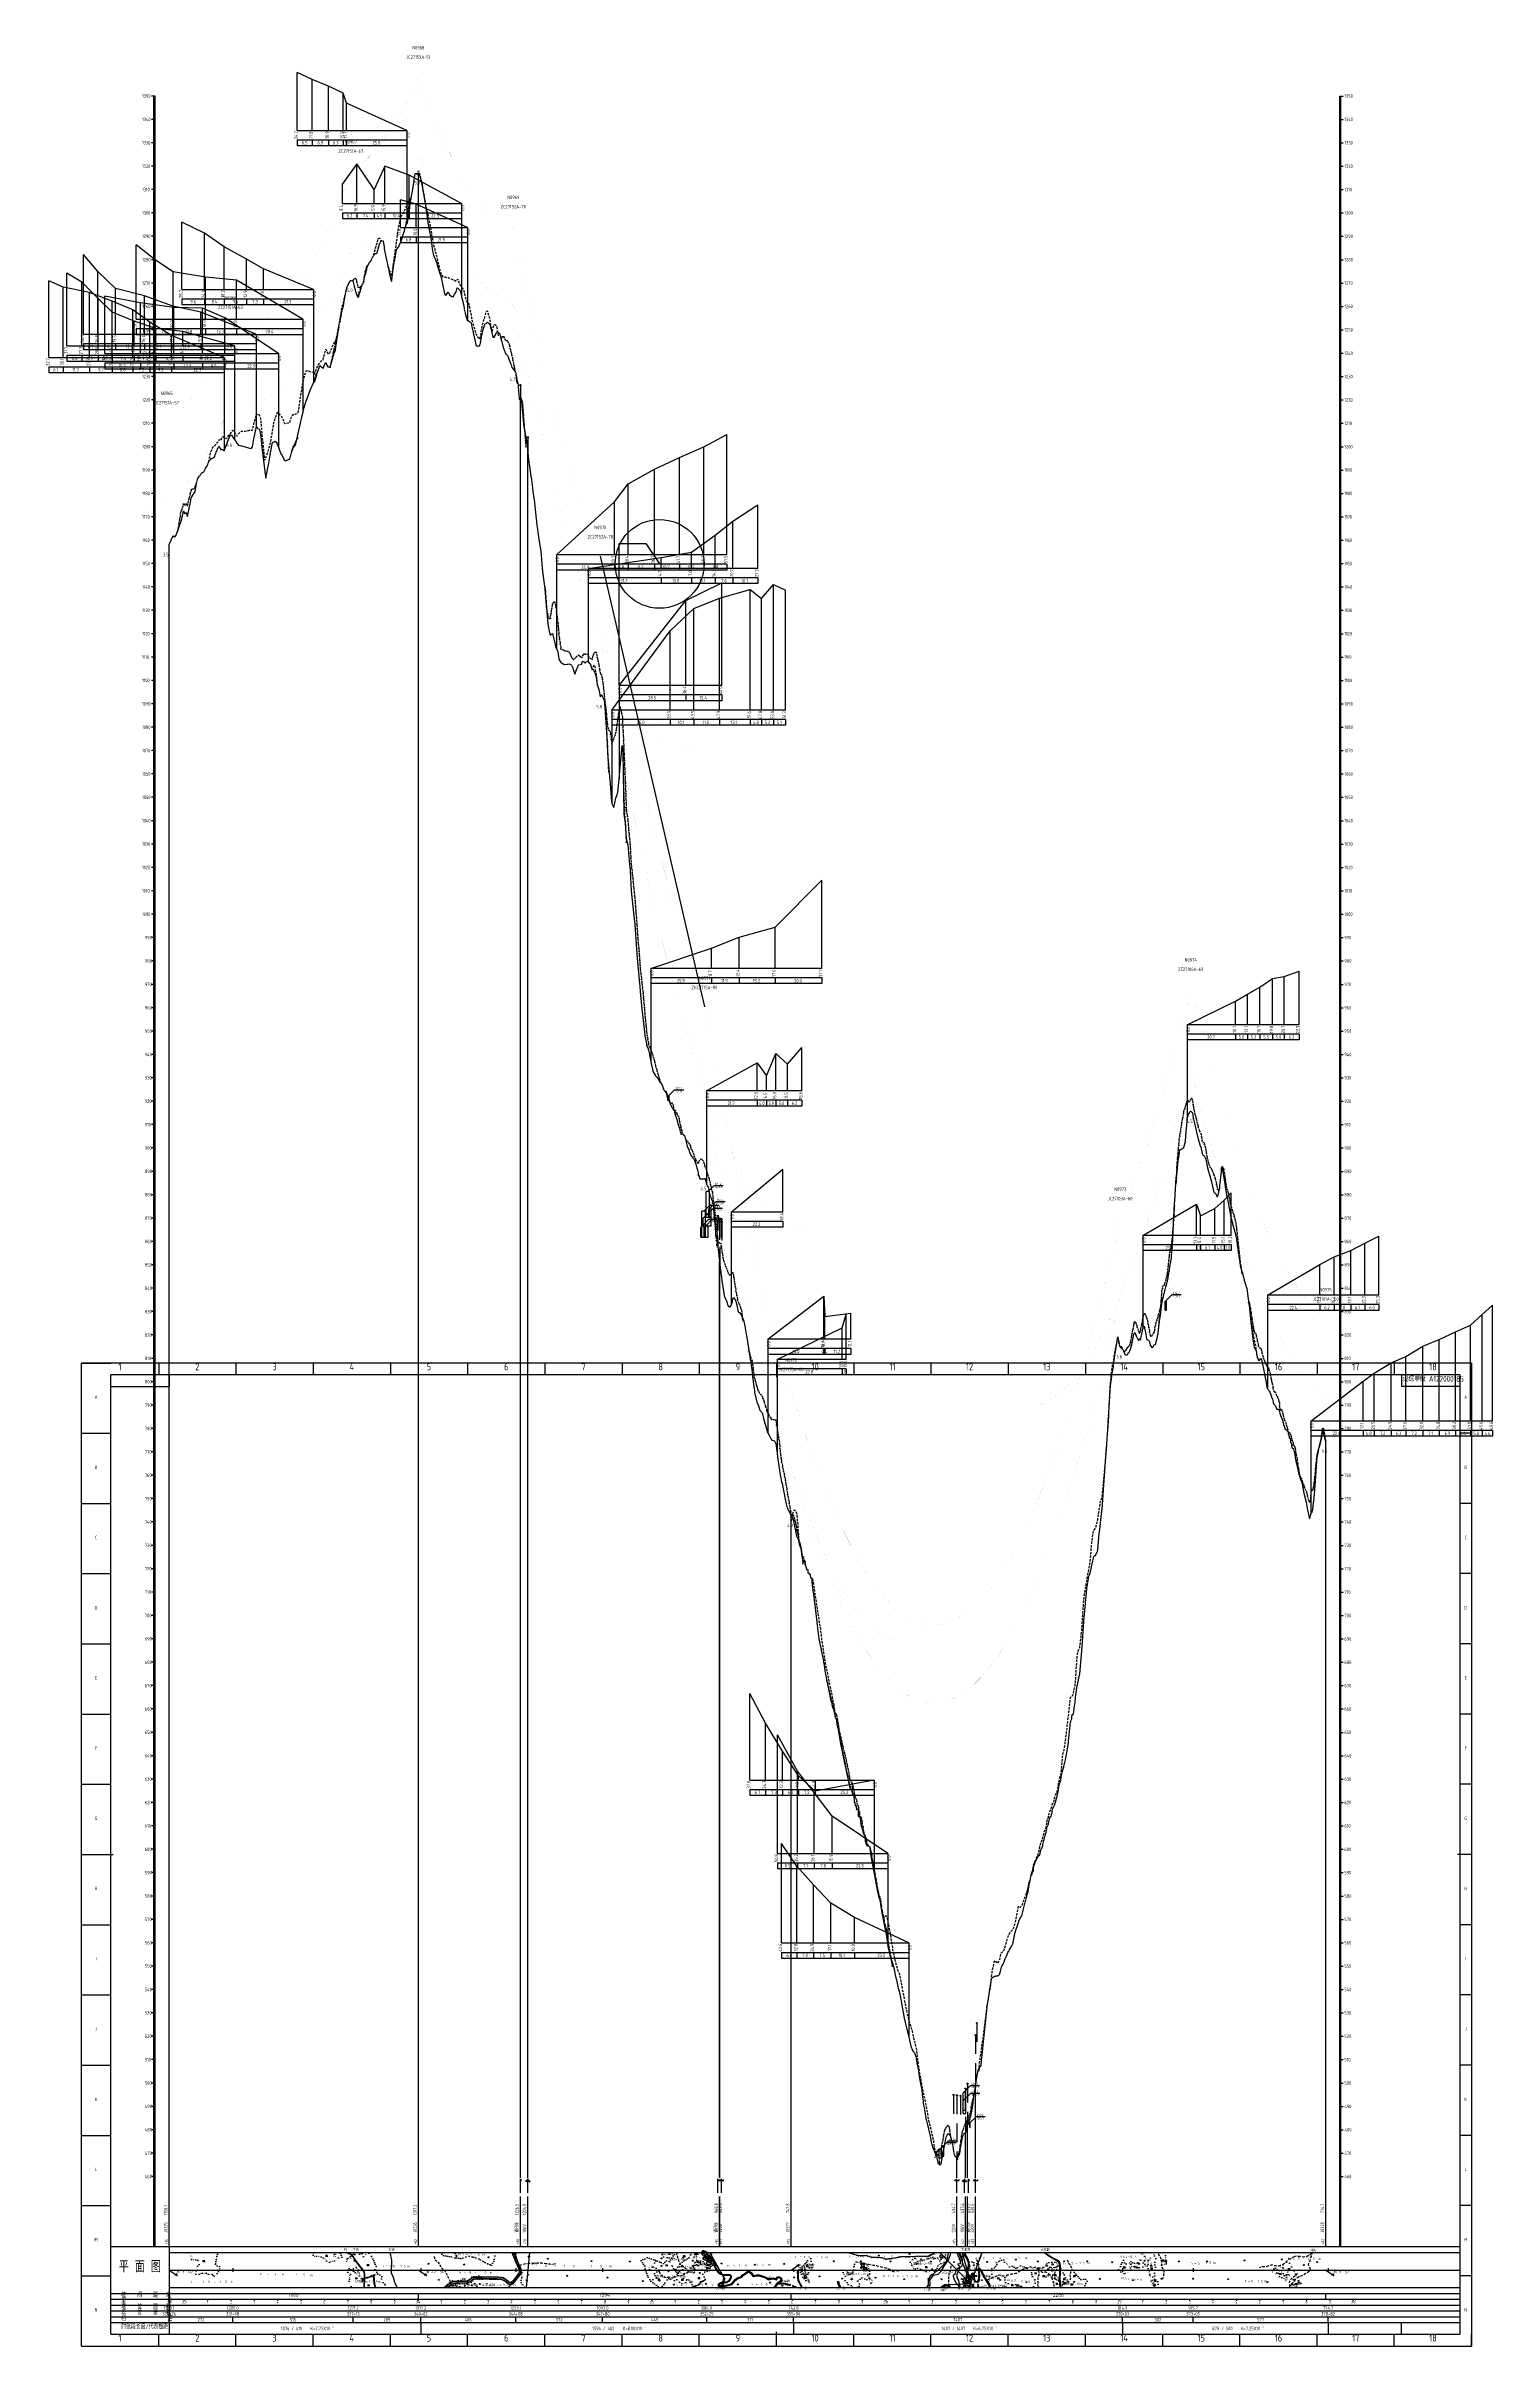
# Model space of a CAD drawing. Header units: millimetres. Extents: x 6482 to 7719, y 775 to 2743.
import ezdxf
from ezdxf.enums import TextEntityAlignment as Align

# ---------------------------------------------------------------- set-up
doc = ezdxf.new("R2010")
doc.units = ezdxf.units.MM
doc.header["$LTSCALE"] = 5
for name, pattern in [('DASHED', [19.05, 12.7, -6.35]), ('DOT', [6.35, 0, -6.35]), ('HIDDEN2', [4.7625, 3.175, -1.5875])]:
    doc.linetypes.add(name, pattern=pattern)
for name, color, linetype in [('1', 3, 'Continuous'), ('2', 4, 'Continuous'), ('3', 5, 'Continuous'), ('4', 1, 'Continuous'), ('5', 2, 'Continuous'), ('6', 6, 'Continuous'), ('JMD', 6, 'Continuous'), ('中心断面', 1, 'Continuous'), ('交叉跨越注记', 3, 'Continuous'), ('右边线', 3, 'Continuous'), ('图框', 1, 'Continuous'), ('地物-交叉跨越', 6, 'Continuous'), ('地物-地类界', 5, 'Continuous'), ('地物-地貌', 58, 'Continuous'), ('地物-建筑', 2, 'Continuous'), ('地物-植被', 84, 'Continuous'), ('地物-水系', 5, 'Continuous'), ('地物-注记', 1, 'Continuous'), ('地物-道路', 1, 'Continuous'), ('左边线', 2, 'Continuous'), ('待测房屋', 170, 'Continuous'), ('房屋', 1, 'Continuous'), ('标注', 3, 'Continuous'), ('风偏', 5, 'Continuous')]:
    doc.layers.add(name, color=color, linetype=linetype)
doc.styles.add('HZ', font='tssdeng.shx', dxfattribs={"width": 0.8, "bigfont": 'tssdchn.shx'})
doc.styles.get("Standard").update_dxf_attribs({"font": 'tssdeng.shx', "width": 0.8, "bigfont": 'tssdchn.shx'})

# ---------------------------------------------------------------- blocks, each defined once
blk = doc.blocks.new('7165820')
at = {"layer": '图框'}
for p, q in [((6575.2, 2700), (6572.2, 2700)), ((6574.2, 860), (6574.2, 2700)), ((6575.2, 860), (6575.2, 2700)), ((6575.2, 2680), (6572.2, 2680)), ((6574.4, 2680), (6574.4, 2690)), ((6574.6, 2680), (6574.6, 2690)), ((6574.8, 2680), (6574.8, 2690)), ((6575, 2680), (6575, 2690)), ((6575.2, 2660), (6572.2, 2660)), ((6574.4, 2660), (6574.4, 2670)), ((6574.6, 2660), (6574.6, 2670)), ((6574.8, 2660), (6574.8, 2670)), ((6575, 2660), (6575, 2670)), ((6575.2, 2640), (6572.2, 2640)), ((6574.4, 2640), (6574.4, 2650)), ((6574.6, 2640), (6574.6, 2650)), ((6574.8, 2640), (6574.8, 2650)), ((6575, 2640), (6575, 2650)), ((6575.2, 2620), (6572.2, 2620)), ((6574.4, 2620), (6574.4, 2630)), ((6574.6, 2620), (6574.6, 2630)), ((6574.8, 2620), (6574.8, 2630)), ((6575, 2620), (6575, 2630)), ((6575.2, 2600), (6572.2, 2600)), ((6574.4, 2600), (6574.4, 2610)), ((6574.6, 2600), (6574.6, 2610)), ((6574.8, 2600), (6574.8, 2610)), ((6575, 2600), (6575, 2610)), ((6575.2, 2580), (6572.2, 2580)), ((6574.4, 2580), (6574.4, 2590)), ((6574.6, 2580), (6574.6, 2590)), ((6574.8, 2580), (6574.8, 2590)), ((6575, 2580), (6575, 2590)), ((6575.2, 2560), (6572.2, 2560)), ((6574.4, 2560), (6574.4, 2570)), ((6574.6, 2560), (6574.6, 2570)), ((6574.8, 2560), (6574.8, 2570)), ((6575, 2560), (6575, 2570)), ((6575.2, 2540), (6572.2, 2540)), ((6574.4, 2540), (6574.4, 2550)), ((6574.6, 2540), (6574.6, 2550)), ((6574.8, 2540), (6574.8, 2550)), ((6575, 2540), (6575, 2550)), ((6575.2, 2520), (6572.2, 2520)), ((6574.4, 2520), (6574.4, 2530)), ((6574.6, 2520), (6574.6, 2530)), ((6574.8, 2520), (6574.8, 2530)), ((6575, 2520), (6575, 2530)), ((6575.2, 2500), (6572.2, 2500)), ((6574.4, 2500), (6574.4, 2510)), ((6574.6, 2500), (6574.6, 2510)), ((6574.8, 2500), (6574.8, 2510)), ((6575, 2500), (6575, 2510)), ((6575.2, 2480), (6572.2, 2480)), ((6574.4, 2480), (6574.4, 2490)), ((6574.6, 2480), (6574.6, 2490)), ((6574.8, 2480), (6574.8, 2490)), ((6575, 2480), (6575, 2490)), ((6575.2, 2460), (6572.2, 2460)), ((6574.4, 2460), (6574.4, 2470)), ((6574.6, 2460), (6574.6, 2470)), ((6574.8, 2460), (6574.8, 2470)), ((6575, 2460), (6575, 2470)), ((6574.4, 2440), (6574.4, 2450)), ((6574.6, 2440), (6574.6, 2450)), ((6574.8, 2440), (6574.8, 2450)), ((6575, 2440), (6575, 2450)), ((6575.2, 2440), (6572.2, 2440)), ((6574.4, 2420), (6574.4, 2430)), ((6574.6, 2420), (6574.6, 2430)), ((6574.8, 2420), (6574.8, 2430)), ((6575, 2420), (6575, 2430)), ((6575.2, 2420), (6572.2, 2420)), ((6574.4, 2400), (6574.4, 2410)), ((6574.6, 2400), (6574.6, 2410)), ((6574.8, 2400), (6574.8, 2410)), ((6575, 2400), (6575, 2410)), ((6575.2, 2400), (6572.2, 2400)), ((6574.4, 2380), (6574.4, 2390)), ((6574.6, 2380), (6574.6, 2390)), ((6574.8, 2380), (6574.8, 2390)), ((6575, 2380), (6575, 2390)), ((6575.2, 2380), (6572.2, 2380)), ((6574.4, 2360), (6574.4, 2370)), ((6574.6, 2360), (6574.6, 2370)), ((6574.8, 2360), (6574.8, 2370)), ((6575, 2360), (6575, 2370)), ((6575.2, 2360), (6572.2, 2360)), ((6574.4, 2340), (6574.4, 2350)), ((6574.6, 2340), (6574.6, 2350)), ((6574.8, 2340), (6574.8, 2350)), ((6575, 2340), (6575, 2350)), ((6575.2, 2340), (6572.2, 2340)), ((6574.4, 2320), (6574.4, 2330)), ((6574.6, 2320), (6574.6, 2330)), ((6574.8, 2320), (6574.8, 2330)), ((6575, 2320), (6575, 2330)), ((6575.2, 2320), (6572.2, 2320)), ((6574.4, 2300), (6574.4, 2310)), ((6574.6, 2300), (6574.6, 2310)), ((6574.8, 2300), (6574.8, 2310)), ((6575, 2300), (6575, 2310)), ((6575.2, 2300), (6572.2, 2300)), ((6574.4, 2280), (6574.4, 2290)), ((6574.6, 2280), (6574.6, 2290)), ((6574.8, 2280), (6574.8, 2290)), ((6575, 2280), (6575, 2290)), ((6575.2, 2280), (6572.2, 2280)), ((6574.4, 2260), (6574.4, 2270)), ((6574.6, 2260), (6574.6, 2270)), ((6574.8, 2260), (6574.8, 2270)), ((6575, 2260), (6575, 2270)), ((6575.2, 2260), (6572.2, 2260)), ((6574.4, 2240), (6574.4, 2250)), ((6574.6, 2240), (6574.6, 2250)), ((6574.8, 2240), (6574.8, 2250)), ((6575, 2240), (6575, 2250)), ((6575.2, 2240), (6572.2, 2240)), ((6574.4, 2220), (6574.4, 2230)), ((6574.6, 2220), (6574.6, 2230)), ((6574.8, 2220), (6574.8, 2230)), ((6575, 2220), (6575, 2230)), ((6575.2, 2220), (6572.2, 2220)), ((6574.4, 2200), (6574.4, 2210)), ((6574.6, 2200), (6574.6, 2210)), ((6574.8, 2200), (6574.8, 2210)), ((6575, 2200), (6575, 2210)), ((6575.2, 2200), (6572.2, 2200)), ((6574.4, 2180), (6574.4, 2190)), ((6574.6, 2180), (6574.6, 2190)), ((6574.8, 2180), (6574.8, 2190)), ((6575, 2180), (6575, 2190)), ((6575.2, 2180), (6572.2, 2180)), ((6574.4, 2160), (6574.4, 2170)), ((6574.6, 2160), (6574.6, 2170)), ((6574.8, 2160), (6574.8, 2170)), ((6575, 2160), (6575, 2170)), ((6575.2, 2160), (6572.2, 2160)), ((6574.4, 2140), (6574.4, 2150)), ((6574.6, 2140), (6574.6, 2150)), ((6574.8, 2140), (6574.8, 2150)), ((6575, 2140), (6575, 2150)), ((6575.2, 2140), (6572.2, 2140)), ((6574.4, 2120), (6574.4, 2130)), ((6574.6, 2120), (6574.6, 2130)), ((6574.8, 2120), (6574.8, 2130)), ((6575, 2120), (6575, 2130)), ((6575.2, 2120), (6572.2, 2120)), ((6574.4, 2100), (6574.4, 2110)), ((6574.6, 2100), (6574.6, 2110)), ((6574.8, 2100), (6574.8, 2110)), ((6575, 2100), (6575, 2110)), ((6575.2, 2100), (6572.2, 2100)), ((6574.4, 2080), (6574.4, 2090)), ((6574.6, 2080), (6574.6, 2090)), ((6574.8, 2080), (6574.8, 2090)), ((6575, 2080), (6575, 2090)), ((6575.2, 2080), (6572.2, 2080)), ((6574.4, 2060), (6574.4, 2070)), ((6574.6, 2060), (6574.6, 2070)), ((6574.8, 2060), (6574.8, 2070)), ((6575, 2060), (6575, 2070)), ((6575.2, 2060), (6572.2, 2060)), ((6574.4, 2040), (6574.4, 2050)), ((6574.6, 2040), (6574.6, 2050)), ((6574.8, 2040), (6574.8, 2050)), ((6575, 2040), (6575, 2050)), ((6575.2, 2040), (6572.2, 2040)), ((6574.4, 2020), (6574.4, 2030)), ((6574.6, 2020), (6574.6, 2030)), ((6574.8, 2020), (6574.8, 2030)), ((6575, 2020), (6575, 2030)), ((6575.2, 2020), (6572.2, 2020)), ((6574.4, 2000), (6574.4, 2010)), ((6574.6, 2000), (6574.6, 2010)), ((6574.8, 2000), (6574.8, 2010)), ((6575, 2000), (6575, 2010)), ((6575.2, 2000), (6572.2, 2000)), ((6574.4, 1980), (6574.4, 1990)), ((6574.6, 1980), (6574.6, 1990)), ((6574.8, 1980), (6574.8, 1990)), ((6575, 1980), (6575, 1990)), ((6575.2, 1980), (6572.2, 1980)), ((6574.4, 1960), (6574.4, 1970)), ((6574.6, 1960), (6574.6, 1970)), ((6574.8, 1960), (6574.8, 1970)), ((6575, 1960), (6575, 1970)), ((6575.2, 1960), (6572.2, 1960)), ((6574.4, 1940), (6574.4, 1950)), ((6574.6, 1940), (6574.6, 1950)), ((6574.8, 1940), (6574.8, 1950)), ((6575, 1940), (6575, 1950)), ((6575.2, 1940), (6572.2, 1940)), ((6574.4, 1920), (6574.4, 1930)), ((6574.6, 1920), (6574.6, 1930)), ((6574.8, 1920), (6574.8, 1930)), ((6575, 1920), (6575, 1930)), ((6575.2, 1920), (6572.2, 1920)), ((6574.4, 1900), (6574.4, 1910)), ((6574.6, 1900), (6574.6, 1910)), ((6574.8, 1900), (6574.8, 1910)), ((6575, 1900), (6575, 1910)), ((6575.2, 1900), (6572.2, 1900)), ((6574.4, 1880), (6574.4, 1890)), ((6574.6, 1880), (6574.6, 1890)), ((6574.8, 1880), (6574.8, 1890)), ((6575, 1880), (6575, 1890)), ((6575.2, 1880), (6572.2, 1880)), ((6574.4, 1860), (6574.4, 1870)), ((6574.6, 1860), (6574.6, 1870)), ((6574.8, 1860), (6574.8, 1870)), ((6575, 1860), (6575, 1870)), ((6575.2, 1860), (6572.2, 1860)), ((6574.4, 1840), (6574.4, 1850)), ((6574.6, 1840), (6574.6, 1850)), ((6574.8, 1840), (6574.8, 1850)), ((6575, 1840), (6575, 1850)), ((6575.2, 1840), (6572.2, 1840)), ((6575.2, 1820), (6572.2, 1820)), ((6574.4, 1820), (6574.4, 1830)), ((6574.6, 1820), (6574.6, 1830)), ((6574.8, 1820), (6574.8, 1830)), ((6575, 1820), (6575, 1830)), ((6575.2, 1800), (6572.2, 1800)), ((6574.4, 1800), (6574.4, 1810)), ((6574.6, 1800), (6574.6, 1810)), ((6574.8, 1800), (6574.8, 1810)), ((6575, 1800), (6575, 1810)), ((6575.2, 1780), (6572.2, 1780)), ((6574.4, 1780), (6574.4, 1790)), ((6574.6, 1780), (6574.6, 1790)), ((6574.8, 1780), (6574.8, 1790)), ((6575, 1780), (6575, 1790)), ((6575.2, 1760), (6572.2, 1760)), ((6574.4, 1760), (6574.4, 1770)), ((6574.6, 1760), (6574.6, 1770)), ((6574.8, 1760), (6574.8, 1770)), ((6575, 1760), (6575, 1770)), ((6575.2, 1740), (6572.2, 1740)), ((6574.4, 1740), (6574.4, 1750)), ((6574.6, 1740), (6574.6, 1750)), ((6574.8, 1740), (6574.8, 1750)), ((6575, 1740), (6575, 1750)), ((6575.2, 1720), (6572.2, 1720)), ((6574.4, 1720), (6574.4, 1730)), ((6574.6, 1720), (6574.6, 1730)), ((6574.8, 1720), (6574.8, 1730)), ((6575, 1720), (6575, 1730)), ((6575.2, 1700), (6572.2, 1700)), ((6574.4, 1700), (6574.4, 1710)), ((6574.6, 1700), (6574.6, 1710)), ((6574.8, 1700), (6574.8, 1710)), ((6575, 1700), (6575, 1710)), ((6575.2, 1680), (6572.2, 1680)), ((6574.4, 1680), (6574.4, 1690)), ((6574.6, 1680), (6574.6, 1690)), ((6574.8, 1680), (6574.8, 1690)), ((6575, 1680), (6575, 1690)), ((6575.2, 1660), (6572.2, 1660)), ((6574.4, 1660), (6574.4, 1670)), ((6574.6, 1660), (6574.6, 1670)), ((6574.8, 1660), (6574.8, 1670)), ((6575, 1660), (6575, 1670)), ((6575.2, 1640), (6572.2, 1640)), ((6574.4, 1640), (6574.4, 1650)), ((6574.6, 1640), (6574.6, 1650)), ((6574.8, 1640), (6574.8, 1650)), ((6575, 1640), (6575, 1650)), ((6575.2, 1620), (6572.2, 1620)), ((6574.4, 1620), (6574.4, 1630)), ((6574.6, 1620), (6574.6, 1630)), ((6574.8, 1620), (6574.8, 1630)), ((6575, 1620), (6575, 1630)), ((6575.2, 1600), (6572.2, 1600)), ((6574.4, 1600), (6574.4, 1610)), ((6574.6, 1600), (6574.6, 1610)), ((6574.8, 1600), (6574.8, 1610)), ((6575, 1600), (6575, 1610)), ((6575.2, 1580), (6572.2, 1580)), ((6574.4, 1580), (6574.4, 1590)), ((6574.6, 1580), (6574.6, 1590)), ((6574.8, 1580), (6574.8, 1590)), ((6575, 1580), (6575, 1590)), ((6575.2, 1560), (6572.2, 1560)), ((6574.4, 1560), (6574.4, 1570)), ((6574.6, 1560), (6574.6, 1570)), ((6574.8, 1560), (6574.8, 1570)), ((6575, 1560), (6575, 1570)), ((6575.2, 1540), (6572.2, 1540)), ((6574.4, 1540), (6574.4, 1550)), ((6574.6, 1540), (6574.6, 1550)), ((6574.8, 1540), (6574.8, 1550)), ((6575, 1540), (6575, 1550)), ((6575.2, 1520), (6572.2, 1520)), ((6574.4, 1520), (6574.4, 1530)), ((6574.6, 1520), (6574.6, 1530)), ((6574.8, 1520), (6574.8, 1530)), ((6575, 1520), (6575, 1530)), ((6575.2, 1500), (6572.2, 1500)), ((6574.4, 1500), (6574.4, 1510)), ((6574.6, 1500), (6574.6, 1510)), ((6574.8, 1500), (6574.8, 1510)), ((6575, 1500), (6575, 1510)), ((6575.2, 1480), (6572.2, 1480)), ((6574.4, 1480), (6574.4, 1490)), ((6574.6, 1480), (6574.6, 1490)), ((6574.8, 1480), (6574.8, 1490)), ((6575, 1480), (6575, 1490)), ((6575.2, 1460), (6572.2, 1460)), ((6574.4, 1460), (6574.4, 1470)), ((6574.6, 1460), (6574.6, 1470)), ((6574.8, 1460), (6574.8, 1470)), ((6575, 1460), (6575, 1470)), ((6575.2, 1440), (6572.2, 1440)), ((6574.4, 1440), (6574.4, 1450)), ((6574.6, 1440), (6574.6, 1450)), ((6574.8, 1440), (6574.8, 1450)), ((6575, 1440), (6575, 1450)), ((6575.2, 1420), (6572.2, 1420)), ((6574.4, 1420), (6574.4, 1430)), ((6574.6, 1420), (6574.6, 1430)), ((6574.8, 1420), (6574.8, 1430)), ((6575, 1420), (6575, 1430)), ((6575.2, 1400), (6572.2, 1400)), ((6574.4, 1400), (6574.4, 1410)), ((6574.6, 1400), (6574.6, 1410)), ((6574.8, 1400), (6574.8, 1410)), ((6575, 1400), (6575, 1410)), ((6575.2, 1380), (6572.2, 1380)), ((6574.4, 1380), (6574.4, 1390)), ((6574.6, 1380), (6574.6, 1390)), ((6574.8, 1380), (6574.8, 1390)), ((6575, 1380), (6575, 1390)), ((6575.2, 1360), (6572.2, 1360)), ((6574.4, 1360), (6574.4, 1370)), ((6574.6, 1360), (6574.6, 1370)), ((6574.8, 1360), (6574.8, 1370)), ((6575, 1360), (6575, 1370)), ((6575.2, 1340), (6572.2, 1340)), ((6574.4, 1340), (6574.4, 1350)), ((6574.6, 1340), (6574.6, 1350)), ((6574.8, 1340), (6574.8, 1350)), ((6575, 1340), (6575, 1350)), ((6575.2, 1320), (6572.2, 1320)), ((6574.4, 1320), (6574.4, 1330)), ((6574.6, 1320), (6574.6, 1330)), ((6574.8, 1320), (6574.8, 1330)), ((6575, 1320), (6575, 1330)), ((6575.2, 1300), (6572.2, 1300)), ((6574.4, 1300), (6574.4, 1310)), ((6574.6, 1300), (6574.6, 1310)), ((6574.8, 1300), (6574.8, 1310)), ((6575, 1300), (6575, 1310)), ((6575.2, 1280), (6572.2, 1280)), ((6574.4, 1280), (6574.4, 1290)), ((6574.6, 1280), (6574.6, 1290)), ((6574.8, 1280), (6574.8, 1290)), ((6575, 1280), (6575, 1290)), ((6575.2, 1260), (6572.2, 1260)), ((6574.4, 1260), (6574.4, 1270)), ((6574.6, 1260), (6574.6, 1270)), ((6574.8, 1260), (6574.8, 1270)), ((6575, 1260), (6575, 1270)), ((6575.2, 1240), (6572.2, 1240)), ((6574.4, 1240), (6574.4, 1250)), ((6574.6, 1240), (6574.6, 1250)), ((6574.8, 1240), (6574.8, 1250)), ((6575, 1240), (6575, 1250)), ((6574.4, 1220), (6574.4, 1230)), ((6574.6, 1220), (6574.6, 1230)), ((6574.8, 1220), (6574.8, 1230)), ((6575, 1220), (6575, 1230)), ((6575.2, 1220), (6572.2, 1220)), ((6574.4, 1200), (6574.4, 1210)), ((6574.6, 1200), (6574.6, 1210)), ((6574.8, 1200), (6574.8, 1210)), ((6575, 1200), (6575, 1210)), ((6575.2, 1200), (6572.2, 1200)), ((6574.4, 1180), (6574.4, 1190)), ((6574.6, 1180), (6574.6, 1190)), ((6574.8, 1180), (6574.8, 1190)), ((6575, 1180), (6575, 1190)), ((6575.2, 1180), (6572.2, 1180)), ((6574.4, 1160), (6574.4, 1170)), ((6574.6, 1160), (6574.6, 1170)), ((6574.8, 1160), (6574.8, 1170)), ((6575, 1160), (6575, 1170)), ((6575.2, 1160), (6572.2, 1160)), ((6574.4, 1140), (6574.4, 1150)), ((6574.6, 1140), (6574.6, 1150)), ((6574.8, 1140), (6574.8, 1150)), ((6575, 1140), (6575, 1150)), ((6575.2, 1140), (6572.2, 1140)), ((6574.4, 1120), (6574.4, 1130)), ((6574.6, 1120), (6574.6, 1130)), ((6574.8, 1120), (6574.8, 1130)), ((6575, 1120), (6575, 1130)), ((6575.2, 1120), (6572.2, 1120)), ((6574.4, 1100), (6574.4, 1110)), ((6574.6, 1100), (6574.6, 1110)), ((6574.8, 1100), (6574.8, 1110)), ((6575, 1100), (6575, 1110)), ((6575.2, 1100), (6572.2, 1100)), ((6574.4, 1080), (6574.4, 1090)), ((6574.6, 1080), (6574.6, 1090)), ((6574.8, 1080), (6574.8, 1090)), ((6575, 1080), (6575, 1090)), ((6575.2, 1080), (6572.2, 1080)), ((6574.4, 1060), (6574.4, 1070)), ((6574.6, 1060), (6574.6, 1070)), ((6574.8, 1060), (6574.8, 1070)), ((6575, 1060), (6575, 1070)), ((6575.2, 1060), (6572.2, 1060)), ((6574.4, 1040), (6574.4, 1050)), ((6574.6, 1040), (6574.6, 1050)), ((6574.8, 1040), (6574.8, 1050)), ((6575, 1040), (6575, 1050)), ((6575.2, 1040), (6572.2, 1040)), ((6574.4, 1020), (6574.4, 1030)), ((6574.6, 1020), (6574.6, 1030)), ((6574.8, 1020), (6574.8, 1030)), ((6575, 1020), (6575, 1030)), ((6575.2, 1020), (6572.2, 1020)), ((6574.4, 1000), (6574.4, 1010)), ((6574.6, 1000), (6574.6, 1010)), ((6574.8, 1000), (6574.8, 1010)), ((6575, 1000), (6575, 1010)), ((6575.2, 1000), (6572.2, 1000)), ((6574.4, 980), (6574.4, 990)), ((6574.6, 980), (6574.6, 990)), ((6574.8, 980), (6574.8, 990)), ((6575, 980), (6575, 990)), ((6575.2, 980), (6572.2, 980)), ((6574.4, 960), (6574.4, 970)), ((6574.6, 960), (6574.6, 970)), ((6574.8, 960), (6574.8, 970)), ((6575, 960), (6575, 970)), ((6575.2, 960), (6572.2, 960)), ((6574.4, 940), (6574.4, 950)), ((6574.6, 940), (6574.6, 950)), ((6574.8, 940), (6574.8, 950)), ((6575, 940), (6575, 950)), ((6575.2, 940), (6572.2, 940)), ((6574.4, 920), (6574.4, 930)), ((6574.6, 920), (6574.6, 930)), ((6574.8, 920), (6574.8, 930)), ((6575, 920), (6575, 930)), ((6575.2, 920), (6572.2, 920)), ((6574.4, 900), (6574.4, 910)), ((6574.6, 900), (6574.6, 910)), ((6574.8, 900), (6574.8, 910)), ((6575, 900), (6575, 910))]:
    blk.add_line(p, q, dxfattribs=at)
at = {"layer": '图框', "width": 0.8}
for s, p in [('1350', (6564, 2698.5)), ('1340', (6564, 2678.5)), ('1330', (6564, 2658.5)), ('1320', (6564, 2638.5)), ('1310', (6564, 2618.5)), ('1300', (6564, 2598.5)), ('1290', (6564, 2578.5)), ('1280', (6564, 2558.5)), ('1270', (6564, 2538.5)), ('1260', (6564, 2518.5)), ('1250', (6564, 2498.5)), ('1240', (6564, 2478.5)), ('1230', (6564, 2458.5)), ('1220', (6564, 2438.5)), ('1210', (6564, 2418.5)), ('1200', (6564, 2398.5)), ('1190', (6564, 2378.5)), ('1180', (6564, 2358.5)), ('1170', (6564, 2338.5)), ('1160', (6564, 2318.5)), ('1150', (6564, 2298.5)), ('1140', (6564, 2278.5)), ('1130', (6564, 2258.5)), ('1120', (6564, 2238.5)), ('1110', (6564, 2218.5)), ('1100', (6564, 2198.5)), ('1090', (6564, 2178.5)), ('1080', (6564, 2158.5)), ('1070', (6564, 2138.5)), ('1060', (6564, 2118.5)), ('1050', (6564, 2098.5)), ('1040', (6564, 2078.5)), ('1030', (6564, 2058.5)), ('1020', (6564, 2038.5)), ('1010', (6564, 2018.5)), ('1000', (6564, 1998.5)), ('990', (6566.4, 1978.5)), ('980', (6566.4, 1958.5)), ('970', (6566.4, 1938.5)), ('960', (6566.4, 1918.5)), ('950', (6566.4, 1898.5)), ('940', (6566.4, 1878.5)), ('930', (6566.4, 1858.5)), ('920', (6566.4, 1838.5)), ('910', (6566.4, 1818.5)), ('900', (6566.4, 1798.5)), ('890', (6566.4, 1778.5)), ('880', (6566.4, 1758.5)), ('870', (6566.4, 1738.5)), ('860', (6566.4, 1718.5)), ('850', (6566.4, 1698.5)), ('840', (6566.4, 1678.5)), ('830', (6566.4, 1658.5)), ('820', (6566.4, 1638.5)), ('810', (6566.4, 1618.5)), ('800', (6566.4, 1598.5)), ('790', (6566.4, 1578.5)), ('780', (6566.4, 1558.5)), ('770', (6566.4, 1538.5)), ('760', (6566.4, 1518.5)), ('750', (6566.4, 1498.5)), ('740', (6566.4, 1478.5)), ('730', (6566.4, 1458.5)), ('720', (6566.4, 1438.5)), ('710', (6566.4, 1418.5)), ('700', (6566.4, 1398.5)), ('690', (6566.4, 1378.5)), ('680', (6566.4, 1358.5)), ('670', (6566.4, 1338.5)), ('660', (6566.4, 1318.5)), ('650', (6566.4, 1298.5)), ('640', (6566.4, 1278.5)), ('630', (6566.4, 1258.5)), ('620', (6566.4, 1238.5)), ('610', (6566.4, 1218.5)), ('600', (6566.4, 1198.5)), ('590', (6566.4, 1178.5)), ('580', (6566.4, 1158.5)), ('570', (6566.4, 1138.5)), ('560', (6566.4, 1118.5)), ('550', (6566.4, 1098.5)), ('540', (6566.4, 1078.5)), ('530', (6566.4, 1058.5)), ('520', (6566.4, 1038.5)), ('510', (6566.4, 1018.5)), ('500', (6566.4, 998.5)), ('490', (6566.4, 978.5)), ('480', (6566.4, 958.5)), ('470', (6566.4, 938.5)), ('460', (6566.4, 918.5))]:
    blk.add_text(s, height=3, dxfattribs=at).set_placement(p)
blk = doc.blocks.new('7165851')
at = {"layer": '图框'}
for p, q in [((7588.4, 2700), (7591.4, 2700)), ((7588.4, 860), (7588.4, 2700)), ((7589.4, 860), (7589.4, 2700)), ((7588.4, 2680), (7591.4, 2680)), ((7588.6, 2680), (7588.6, 2690)), ((7588.8, 2680), (7588.8, 2690)), ((7589, 2680), (7589, 2690)), ((7589.2, 2680), (7589.2, 2690)), ((7588.4, 2660), (7591.4, 2660)), ((7588.6, 2660), (7588.6, 2670)), ((7588.8, 2660), (7588.8, 2670)), ((7589, 2660), (7589, 2670)), ((7589.2, 2660), (7589.2, 2670)), ((7588.4, 2640), (7591.4, 2640)), ((7588.6, 2640), (7588.6, 2650)), ((7588.8, 2640), (7588.8, 2650)), ((7589, 2640), (7589, 2650)), ((7589.2, 2640), (7589.2, 2650)), ((7588.4, 2620), (7591.4, 2620)), ((7588.6, 2620), (7588.6, 2630)), ((7588.8, 2620), (7588.8, 2630)), ((7589, 2620), (7589, 2630)), ((7589.2, 2620), (7589.2, 2630)), ((7588.4, 2600), (7591.4, 2600)), ((7588.6, 2600), (7588.6, 2610)), ((7588.8, 2600), (7588.8, 2610)), ((7589, 2600), (7589, 2610)), ((7589.2, 2600), (7589.2, 2610)), ((7588.4, 2580), (7591.4, 2580)), ((7588.6, 2580), (7588.6, 2590)), ((7588.8, 2580), (7588.8, 2590)), ((7589, 2580), (7589, 2590)), ((7589.2, 2580), (7589.2, 2590)), ((7588.4, 2560), (7591.4, 2560)), ((7588.6, 2560), (7588.6, 2570)), ((7588.8, 2560), (7588.8, 2570)), ((7589, 2560), (7589, 2570)), ((7589.2, 2560), (7589.2, 2570)), ((7588.4, 2540), (7591.4, 2540)), ((7588.6, 2540), (7588.6, 2550)), ((7588.8, 2540), (7588.8, 2550)), ((7589, 2540), (7589, 2550)), ((7589.2, 2540), (7589.2, 2550)), ((7588.4, 2520), (7591.4, 2520)), ((7588.6, 2520), (7588.6, 2530)), ((7588.8, 2520), (7588.8, 2530)), ((7589, 2520), (7589, 2530)), ((7589.2, 2520), (7589.2, 2530)), ((7588.4, 2500), (7591.4, 2500)), ((7588.6, 2500), (7588.6, 2510)), ((7588.8, 2500), (7588.8, 2510)), ((7589, 2500), (7589, 2510)), ((7589.2, 2500), (7589.2, 2510)), ((7588.4, 2480), (7591.4, 2480)), ((7588.6, 2480), (7588.6, 2490)), ((7588.8, 2480), (7588.8, 2490)), ((7589, 2480), (7589, 2490)), ((7589.2, 2480), (7589.2, 2490)), ((7588.4, 2460), (7591.4, 2460)), ((7588.6, 2460), (7588.6, 2470)), ((7588.8, 2460), (7588.8, 2470)), ((7589, 2460), (7589, 2470)), ((7589.2, 2460), (7589.2, 2470)), ((7588.6, 2440), (7588.6, 2450)), ((7588.8, 2440), (7588.8, 2450)), ((7589, 2440), (7589, 2450)), ((7589.2, 2440), (7589.2, 2450)), ((7588.4, 2440), (7591.4, 2440)), ((7588.6, 2420), (7588.6, 2430)), ((7588.8, 2420), (7588.8, 2430)), ((7589, 2420), (7589, 2430)), ((7589.2, 2420), (7589.2, 2430)), ((7588.4, 2420), (7591.4, 2420)), ((7588.6, 2400), (7588.6, 2410)), ((7588.8, 2400), (7588.8, 2410)), ((7589, 2400), (7589, 2410)), ((7589.2, 2400), (7589.2, 2410)), ((7588.4, 2400), (7591.4, 2400)), ((7588.6, 2380), (7588.6, 2390)), ((7588.8, 2380), (7588.8, 2390)), ((7589, 2380), (7589, 2390)), ((7589.2, 2380), (7589.2, 2390)), ((7588.4, 2380), (7591.4, 2380)), ((7588.6, 2360), (7588.6, 2370)), ((7588.8, 2360), (7588.8, 2370)), ((7589, 2360), (7589, 2370)), ((7589.2, 2360), (7589.2, 2370)), ((7588.4, 2360), (7591.4, 2360)), ((7588.6, 2340), (7588.6, 2350)), ((7588.8, 2340), (7588.8, 2350)), ((7589, 2340), (7589, 2350)), ((7589.2, 2340), (7589.2, 2350)), ((7588.4, 2340), (7591.4, 2340)), ((7588.6, 2320), (7588.6, 2330)), ((7588.8, 2320), (7588.8, 2330)), ((7589, 2320), (7589, 2330)), ((7589.2, 2320), (7589.2, 2330)), ((7588.4, 2320), (7591.4, 2320)), ((7588.6, 2300), (7588.6, 2310)), ((7588.8, 2300), (7588.8, 2310)), ((7589, 2300), (7589, 2310)), ((7589.2, 2300), (7589.2, 2310)), ((7588.4, 2300), (7591.4, 2300)), ((7588.6, 2280), (7588.6, 2290)), ((7588.8, 2280), (7588.8, 2290)), ((7589, 2280), (7589, 2290)), ((7589.2, 2280), (7589.2, 2290)), ((7588.4, 2280), (7591.4, 2280)), ((7588.6, 2260), (7588.6, 2270)), ((7588.8, 2260), (7588.8, 2270)), ((7589, 2260), (7589, 2270)), ((7589.2, 2260), (7589.2, 2270)), ((7588.4, 2260), (7591.4, 2260)), ((7588.6, 2240), (7588.6, 2250)), ((7588.8, 2240), (7588.8, 2250)), ((7589, 2240), (7589, 2250)), ((7589.2, 2240), (7589.2, 2250)), ((7588.4, 2240), (7591.4, 2240)), ((7588.6, 2220), (7588.6, 2230)), ((7588.8, 2220), (7588.8, 2230)), ((7589, 2220), (7589, 2230)), ((7589.2, 2220), (7589.2, 2230)), ((7588.4, 2220), (7591.4, 2220)), ((7588.6, 2200), (7588.6, 2210)), ((7588.8, 2200), (7588.8, 2210)), ((7589, 2200), (7589, 2210)), ((7589.2, 2200), (7589.2, 2210)), ((7588.4, 2200), (7591.4, 2200)), ((7588.6, 2180), (7588.6, 2190)), ((7588.8, 2180), (7588.8, 2190)), ((7589, 2180), (7589, 2190)), ((7589.2, 2180), (7589.2, 2190)), ((7588.4, 2180), (7591.4, 2180)), ((7588.6, 2160), (7588.6, 2170)), ((7588.8, 2160), (7588.8, 2170)), ((7589, 2160), (7589, 2170)), ((7589.2, 2160), (7589.2, 2170)), ((7588.4, 2160), (7591.4, 2160)), ((7588.6, 2140), (7588.6, 2150)), ((7588.8, 2140), (7588.8, 2150)), ((7589, 2140), (7589, 2150)), ((7589.2, 2140), (7589.2, 2150)), ((7588.4, 2140), (7591.4, 2140)), ((7588.6, 2120), (7588.6, 2130)), ((7588.8, 2120), (7588.8, 2130)), ((7589, 2120), (7589, 2130)), ((7589.2, 2120), (7589.2, 2130)), ((7588.4, 2120), (7591.4, 2120)), ((7588.6, 2100), (7588.6, 2110)), ((7588.8, 2100), (7588.8, 2110)), ((7589, 2100), (7589, 2110)), ((7589.2, 2100), (7589.2, 2110)), ((7588.4, 2100), (7591.4, 2100)), ((7588.6, 2080), (7588.6, 2090)), ((7588.8, 2080), (7588.8, 2090)), ((7589, 2080), (7589, 2090)), ((7589.2, 2080), (7589.2, 2090)), ((7588.4, 2080), (7591.4, 2080)), ((7588.6, 2060), (7588.6, 2070)), ((7588.8, 2060), (7588.8, 2070)), ((7589, 2060), (7589, 2070)), ((7589.2, 2060), (7589.2, 2070)), ((7588.4, 2060), (7591.4, 2060)), ((7588.6, 2040), (7588.6, 2050)), ((7588.8, 2040), (7588.8, 2050)), ((7589, 2040), (7589, 2050)), ((7589.2, 2040), (7589.2, 2050)), ((7588.4, 2040), (7591.4, 2040)), ((7588.6, 2020), (7588.6, 2030)), ((7588.8, 2020), (7588.8, 2030)), ((7589, 2020), (7589, 2030)), ((7589.2, 2020), (7589.2, 2030)), ((7588.4, 2020), (7591.4, 2020)), ((7588.6, 2000), (7588.6, 2010)), ((7588.8, 2000), (7588.8, 2010)), ((7589, 2000), (7589, 2010)), ((7589.2, 2000), (7589.2, 2010)), ((7588.4, 2000), (7591.4, 2000)), ((7588.6, 1980), (7588.6, 1990)), ((7588.8, 1980), (7588.8, 1990)), ((7589, 1980), (7589, 1990)), ((7589.2, 1980), (7589.2, 1990)), ((7588.4, 1980), (7591.4, 1980)), ((7588.6, 1960), (7588.6, 1970)), ((7588.8, 1960), (7588.8, 1970)), ((7589, 1960), (7589, 1970)), ((7589.2, 1960), (7589.2, 1970)), ((7588.4, 1960), (7591.4, 1960)), ((7588.6, 1940), (7588.6, 1950)), ((7588.8, 1940), (7588.8, 1950)), ((7589, 1940), (7589, 1950)), ((7589.2, 1940), (7589.2, 1950)), ((7588.4, 1940), (7591.4, 1940)), ((7588.6, 1920), (7588.6, 1930)), ((7588.8, 1920), (7588.8, 1930)), ((7589, 1920), (7589, 1930)), ((7589.2, 1920), (7589.2, 1930)), ((7588.4, 1920), (7591.4, 1920)), ((7588.6, 1900), (7588.6, 1910)), ((7588.8, 1900), (7588.8, 1910)), ((7589, 1900), (7589, 1910)), ((7589.2, 1900), (7589.2, 1910)), ((7588.4, 1900), (7591.4, 1900)), ((7588.6, 1880), (7588.6, 1890)), ((7588.8, 1880), (7588.8, 1890)), ((7589, 1880), (7589, 1890)), ((7589.2, 1880), (7589.2, 1890)), ((7588.4, 1880), (7591.4, 1880)), ((7588.6, 1860), (7588.6, 1870)), ((7588.8, 1860), (7588.8, 1870)), ((7589, 1860), (7589, 1870)), ((7589.2, 1860), (7589.2, 1870)), ((7588.4, 1860), (7591.4, 1860)), ((7588.6, 1840), (7588.6, 1850)), ((7588.8, 1840), (7588.8, 1850)), ((7589, 1840), (7589, 1850)), ((7589.2, 1840), (7589.2, 1850)), ((7588.4, 1840), (7591.4, 1840)), ((7588.4, 1820), (7591.4, 1820)), ((7588.6, 1820), (7588.6, 1830)), ((7588.8, 1820), (7588.8, 1830)), ((7589, 1820), (7589, 1830)), ((7589.2, 1820), (7589.2, 1830)), ((7588.4, 1800), (7591.4, 1800)), ((7588.6, 1800), (7588.6, 1810)), ((7588.8, 1800), (7588.8, 1810)), ((7589, 1800), (7589, 1810)), ((7589.2, 1800), (7589.2, 1810)), ((7588.4, 1780), (7591.4, 1780)), ((7588.6, 1780), (7588.6, 1790)), ((7588.8, 1780), (7588.8, 1790)), ((7589, 1780), (7589, 1790)), ((7589.2, 1780), (7589.2, 1790)), ((7588.4, 1760), (7591.4, 1760)), ((7588.6, 1760), (7588.6, 1770)), ((7588.8, 1760), (7588.8, 1770)), ((7589, 1760), (7589, 1770)), ((7589.2, 1760), (7589.2, 1770)), ((7588.4, 1740), (7591.4, 1740)), ((7588.6, 1740), (7588.6, 1750)), ((7588.8, 1740), (7588.8, 1750)), ((7589, 1740), (7589, 1750)), ((7589.2, 1740), (7589.2, 1750)), ((7588.4, 1720), (7591.4, 1720)), ((7588.6, 1720), (7588.6, 1730)), ((7588.8, 1720), (7588.8, 1730)), ((7589, 1720), (7589, 1730)), ((7589.2, 1720), (7589.2, 1730)), ((7588.4, 1700), (7591.4, 1700)), ((7588.6, 1700), (7588.6, 1710)), ((7588.8, 1700), (7588.8, 1710)), ((7589, 1700), (7589, 1710)), ((7589.2, 1700), (7589.2, 1710)), ((7588.4, 1680), (7591.4, 1680)), ((7588.6, 1680), (7588.6, 1690)), ((7588.8, 1680), (7588.8, 1690)), ((7589, 1680), (7589, 1690)), ((7589.2, 1680), (7589.2, 1690)), ((7588.4, 1660), (7591.4, 1660)), ((7588.6, 1660), (7588.6, 1670)), ((7588.8, 1660), (7588.8, 1670)), ((7589, 1660), (7589, 1670)), ((7589.2, 1660), (7589.2, 1670)), ((7588.4, 1640), (7591.4, 1640)), ((7588.6, 1640), (7588.6, 1650)), ((7588.8, 1640), (7588.8, 1650)), ((7589, 1640), (7589, 1650)), ((7589.2, 1640), (7589.2, 1650)), ((7588.4, 1620), (7591.4, 1620)), ((7588.6, 1620), (7588.6, 1630)), ((7588.8, 1620), (7588.8, 1630)), ((7589, 1620), (7589, 1630)), ((7589.2, 1620), (7589.2, 1630)), ((7588.4, 1600), (7591.4, 1600)), ((7588.6, 1600), (7588.6, 1610)), ((7588.8, 1600), (7588.8, 1610)), ((7589, 1600), (7589, 1610)), ((7589.2, 1600), (7589.2, 1610)), ((7588.4, 1580), (7591.4, 1580)), ((7588.6, 1580), (7588.6, 1590)), ((7588.8, 1580), (7588.8, 1590)), ((7589, 1580), (7589, 1590)), ((7589.2, 1580), (7589.2, 1590)), ((7588.4, 1560), (7591.4, 1560)), ((7588.6, 1560), (7588.6, 1570)), ((7588.8, 1560), (7588.8, 1570)), ((7589, 1560), (7589, 1570)), ((7589.2, 1560), (7589.2, 1570)), ((7588.4, 1540), (7591.4, 1540)), ((7588.6, 1540), (7588.6, 1550)), ((7588.8, 1540), (7588.8, 1550)), ((7589, 1540), (7589, 1550)), ((7589.2, 1540), (7589.2, 1550)), ((7588.4, 1520), (7591.4, 1520)), ((7588.6, 1520), (7588.6, 1530)), ((7588.8, 1520), (7588.8, 1530)), ((7589, 1520), (7589, 1530)), ((7589.2, 1520), (7589.2, 1530)), ((7588.4, 1500), (7591.4, 1500)), ((7588.6, 1500), (7588.6, 1510)), ((7588.8, 1500), (7588.8, 1510)), ((7589, 1500), (7589, 1510)), ((7589.2, 1500), (7589.2, 1510)), ((7588.4, 1480), (7591.4, 1480)), ((7588.6, 1480), (7588.6, 1490)), ((7588.8, 1480), (7588.8, 1490)), ((7589, 1480), (7589, 1490)), ((7589.2, 1480), (7589.2, 1490)), ((7588.4, 1460), (7591.4, 1460)), ((7588.6, 1460), (7588.6, 1470)), ((7588.8, 1460), (7588.8, 1470)), ((7589, 1460), (7589, 1470)), ((7589.2, 1460), (7589.2, 1470)), ((7588.4, 1440), (7591.4, 1440)), ((7588.6, 1440), (7588.6, 1450)), ((7588.8, 1440), (7588.8, 1450)), ((7589, 1440), (7589, 1450)), ((7589.2, 1440), (7589.2, 1450)), ((7588.4, 1420), (7591.4, 1420)), ((7588.6, 1420), (7588.6, 1430)), ((7588.8, 1420), (7588.8, 1430)), ((7589, 1420), (7589, 1430)), ((7589.2, 1420), (7589.2, 1430)), ((7588.4, 1400), (7591.4, 1400)), ((7588.6, 1400), (7588.6, 1410)), ((7588.8, 1400), (7588.8, 1410)), ((7589, 1400), (7589, 1410)), ((7589.2, 1400), (7589.2, 1410)), ((7588.4, 1380), (7591.4, 1380)), ((7588.6, 1380), (7588.6, 1390)), ((7588.8, 1380), (7588.8, 1390)), ((7589, 1380), (7589, 1390)), ((7589.2, 1380), (7589.2, 1390)), ((7588.4, 1360), (7591.4, 1360)), ((7588.6, 1360), (7588.6, 1370)), ((7588.8, 1360), (7588.8, 1370)), ((7589, 1360), (7589, 1370)), ((7589.2, 1360), (7589.2, 1370)), ((7588.4, 1340), (7591.4, 1340)), ((7588.6, 1340), (7588.6, 1350)), ((7588.8, 1340), (7588.8, 1350)), ((7589, 1340), (7589, 1350)), ((7589.2, 1340), (7589.2, 1350)), ((7588.4, 1320), (7591.4, 1320)), ((7588.6, 1320), (7588.6, 1330)), ((7588.8, 1320), (7588.8, 1330)), ((7589, 1320), (7589, 1330)), ((7589.2, 1320), (7589.2, 1330)), ((7588.4, 1300), (7591.4, 1300)), ((7588.6, 1300), (7588.6, 1310)), ((7588.8, 1300), (7588.8, 1310)), ((7589, 1300), (7589, 1310)), ((7589.2, 1300), (7589.2, 1310)), ((7588.4, 1280), (7591.4, 1280)), ((7588.6, 1280), (7588.6, 1290)), ((7588.8, 1280), (7588.8, 1290)), ((7589, 1280), (7589, 1290)), ((7589.2, 1280), (7589.2, 1290)), ((7588.4, 1260), (7591.4, 1260)), ((7588.6, 1260), (7588.6, 1270)), ((7588.8, 1260), (7588.8, 1270)), ((7589, 1260), (7589, 1270)), ((7589.2, 1260), (7589.2, 1270)), ((7588.4, 1240), (7591.4, 1240)), ((7588.6, 1240), (7588.6, 1250)), ((7588.8, 1240), (7588.8, 1250)), ((7589, 1240), (7589, 1250)), ((7589.2, 1240), (7589.2, 1250)), ((7588.6, 1220), (7588.6, 1230)), ((7588.8, 1220), (7588.8, 1230)), ((7589, 1220), (7589, 1230)), ((7589.2, 1220), (7589.2, 1230)), ((7588.4, 1220), (7591.4, 1220)), ((7588.6, 1200), (7588.6, 1210)), ((7588.8, 1200), (7588.8, 1210)), ((7589, 1200), (7589, 1210)), ((7589.2, 1200), (7589.2, 1210)), ((7588.4, 1200), (7591.4, 1200)), ((7588.6, 1180), (7588.6, 1190)), ((7588.8, 1180), (7588.8, 1190)), ((7589, 1180), (7589, 1190)), ((7589.2, 1180), (7589.2, 1190)), ((7588.4, 1180), (7591.4, 1180)), ((7588.6, 1160), (7588.6, 1170)), ((7588.8, 1160), (7588.8, 1170)), ((7589, 1160), (7589, 1170)), ((7589.2, 1160), (7589.2, 1170)), ((7588.4, 1160), (7591.4, 1160)), ((7588.6, 1140), (7588.6, 1150)), ((7588.8, 1140), (7588.8, 1150)), ((7589, 1140), (7589, 1150)), ((7589.2, 1140), (7589.2, 1150)), ((7588.4, 1140), (7591.4, 1140)), ((7588.6, 1120), (7588.6, 1130)), ((7588.8, 1120), (7588.8, 1130)), ((7589, 1120), (7589, 1130)), ((7589.2, 1120), (7589.2, 1130)), ((7588.4, 1120), (7591.4, 1120)), ((7588.6, 1100), (7588.6, 1110)), ((7588.8, 1100), (7588.8, 1110)), ((7589, 1100), (7589, 1110)), ((7589.2, 1100), (7589.2, 1110)), ((7588.4, 1100), (7591.4, 1100)), ((7588.6, 1080), (7588.6, 1090)), ((7588.8, 1080), (7588.8, 1090)), ((7589, 1080), (7589, 1090)), ((7589.2, 1080), (7589.2, 1090)), ((7588.4, 1080), (7591.4, 1080)), ((7588.6, 1060), (7588.6, 1070)), ((7588.8, 1060), (7588.8, 1070)), ((7589, 1060), (7589, 1070)), ((7589.2, 1060), (7589.2, 1070)), ((7588.4, 1060), (7591.4, 1060)), ((7588.6, 1040), (7588.6, 1050)), ((7588.8, 1040), (7588.8, 1050)), ((7589, 1040), (7589, 1050)), ((7589.2, 1040), (7589.2, 1050)), ((7588.4, 1040), (7591.4, 1040)), ((7588.6, 1020), (7588.6, 1030)), ((7588.8, 1020), (7588.8, 1030)), ((7589, 1020), (7589, 1030)), ((7589.2, 1020), (7589.2, 1030)), ((7588.4, 1020), (7591.4, 1020)), ((7588.6, 1000), (7588.6, 1010)), ((7588.8, 1000), (7588.8, 1010)), ((7589, 1000), (7589, 1010)), ((7589.2, 1000), (7589.2, 1010)), ((7588.4, 1000), (7591.4, 1000)), ((7588.6, 980), (7588.6, 990)), ((7588.8, 980), (7588.8, 990)), ((7589, 980), (7589, 990)), ((7589.2, 980), (7589.2, 990)), ((7588.4, 980), (7591.4, 980)), ((7588.6, 960), (7588.6, 970)), ((7588.8, 960), (7588.8, 970)), ((7589, 960), (7589, 970)), ((7589.2, 960), (7589.2, 970)), ((7588.4, 960), (7591.4, 960)), ((7588.6, 940), (7588.6, 950)), ((7588.8, 940), (7588.8, 950)), ((7589, 940), (7589, 950)), ((7589.2, 940), (7589.2, 950)), ((7588.4, 940), (7591.4, 940)), ((7588.6, 920), (7588.6, 930)), ((7588.8, 920), (7588.8, 930)), ((7589, 920), (7589, 930)), ((7589.2, 920), (7589.2, 930)), ((7588.4, 920), (7591.4, 920)), ((7588.6, 900), (7588.6, 910)), ((7588.8, 900), (7588.8, 910)), ((7589, 900), (7589, 910)), ((7589.2, 900), (7589.2, 910))]:
    blk.add_line(p, q, dxfattribs=at)
at = {"layer": '图框', "width": 0.8}
for s, p in [('1350', (7592.4, 2698.5)), ('1340', (7592.4, 2678.5)), ('1330', (7592.4, 2658.5)), ('1320', (7592.4, 2638.5)), ('1310', (7592.4, 2618.5)), ('1300', (7592.4, 2598.5)), ('1290', (7592.4, 2578.5)), ('1280', (7592.4, 2558.5)), ('1270', (7592.4, 2538.5)), ('1260', (7592.4, 2518.5)), ('1250', (7592.4, 2498.5)), ('1240', (7592.4, 2478.5)), ('1230', (7592.4, 2458.5)), ('1220', (7592.4, 2438.5)), ('1210', (7592.4, 2418.5)), ('1200', (7592.4, 2398.5)), ('1190', (7592.4, 2378.5)), ('1180', (7592.4, 2358.5)), ('1170', (7592.4, 2338.5)), ('1160', (7592.4, 2318.5)), ('1150', (7592.4, 2298.5)), ('1140', (7592.4, 2278.5)), ('1130', (7592.4, 2258.5)), ('1120', (7592.4, 2238.5)), ('1110', (7592.4, 2218.5)), ('1100', (7592.4, 2198.5)), ('1090', (7592.4, 2178.5)), ('1080', (7592.4, 2158.5)), ('1070', (7592.4, 2138.5)), ('1060', (7592.4, 2118.5)), ('1050', (7592.4, 2098.5)), ('1040', (7592.4, 2078.5)), ('1030', (7592.4, 2058.5)), ('1020', (7592.4, 2038.5)), ('1010', (7592.4, 2018.5)), ('1000', (7592.4, 1998.5)), ('990', (7592.4, 1978.5)), ('980', (7592.4, 1958.5)), ('970', (7592.4, 1938.5)), ('960', (7592.4, 1918.5)), ('950', (7592.4, 1898.5)), ('940', (7592.4, 1878.5)), ('930', (7592.4, 1858.5)), ('920', (7592.4, 1838.5)), ('910', (7592.4, 1818.5)), ('900', (7592.4, 1798.5)), ('890', (7592.4, 1778.5)), ('880', (7592.4, 1758.5)), ('870', (7592.4, 1738.5)), ('860', (7592.4, 1718.5)), ('850', (7592.4, 1698.5)), ('840', (7592.4, 1678.5)), ('830', (7592.4, 1658.5)), ('820', (7592.4, 1638.5)), ('810', (7592.4, 1618.5)), ('800', (7592.4, 1598.5)), ('790', (7592.4, 1578.5)), ('780', (7592.4, 1558.5)), ('770', (7592.4, 1538.5)), ('760', (7592.4, 1518.5)), ('750', (7592.4, 1498.5)), ('740', (7592.4, 1478.5)), ('730', (7592.4, 1458.5)), ('720', (7592.4, 1438.5)), ('710', (7592.4, 1418.5)), ('700', (7592.4, 1398.5)), ('690', (7592.4, 1378.5)), ('680', (7592.4, 1358.5)), ('670', (7592.4, 1338.5)), ('660', (7592.4, 1318.5)), ('650', (7592.4, 1298.5)), ('640', (7592.4, 1278.5)), ('630', (7592.4, 1258.5)), ('620', (7592.4, 1238.5)), ('610', (7592.4, 1218.5)), ('600', (7592.4, 1198.5)), ('590', (7592.4, 1178.5)), ('580', (7592.4, 1158.5)), ('570', (7592.4, 1138.5)), ('560', (7592.4, 1118.5)), ('550', (7592.4, 1098.5)), ('540', (7592.4, 1078.5)), ('530', (7592.4, 1058.5)), ('520', (7592.4, 1038.5)), ('510', (7592.4, 1018.5)), ('500', (7592.4, 998.5)), ('490', (7592.4, 978.5)), ('480', (7592.4, 958.5)), ('470', (7592.4, 938.5)), ('460', (7592.4, 918.5))]:
    blk.add_text(s, height=3, dxfattribs=at).set_placement(p)
blk = doc.blocks.new('716584266')
at = {"layer": '地物-水系'}
for p, q in [((6776.6, 853.7), (6776.6, 855)), ((6776.7, 852.6), (6776.6, 853.7)), ((6777.2, 851), (6776.7, 852.6)), ((6777.7, 848.6), (6777.2, 851)), ((6777.8, 844.4), (6777.7, 848.6)), ((6777.3, 840.2), (6777.8, 844.4)), ((6777.4, 837.3), (6777.3, 840.2)), ((6779.1, 833.7), (6777.4, 837.3)), ((6780.3, 829.3), (6779.1, 833.7)), ((6782.3, 825), (6780.3, 829.3))]:
    blk.add_line(p, q, dxfattribs=at)
blk = doc.blocks.new('716584267')
at = {"layer": '地物-水系'}
for p, q in [((6738.8, 847.4), (6738.6, 846.7)), ((6739.3, 849.3), (6739.1, 848.5)), ((6739.6, 849.5), (6739.3, 849.3)), ((6739.6, 849.5), (6739.5, 849.7)), ((6740.6, 850.2), (6739.6, 849.5)), ((6742.4, 851.3), (6741.6, 850.8)), ((6742.6, 851.5), (6742.4, 851.3)), ((6743.4, 852.4), (6742.6, 851.5)), ((6742.6, 851.5), (6742.7, 851.4)), ((6745.1, 854.1), (6744.2, 853.3)), ((6745.1, 854.1), (6744.9, 854.3)), ((6745.9, 855), (6745.1, 854.1))]:
    blk.add_line(p, q, dxfattribs=at)
blk = doc.blocks.new('716584268')
at = {"layer": '地物-道路'}
for p, q in [((6739.4, 854.3), (6737.6, 854.8)), ((6739.5, 854.7), (6738.6, 855)), ((6742.2, 853.2), (6739.4, 854.3)), ((6742.4, 853.6), (6739.5, 854.7)), ((6743.8, 852.4), (6742.2, 853.2)), ((6744.1, 852.7), (6742.4, 853.6)), ((6744.5, 851.2), (6743.8, 852.4)), ((6744.8, 851.5), (6744.1, 852.7)), ((6745.5, 849.5), (6744.5, 851.2)), ((6745.8, 849.8), (6744.8, 851.5)), ((6747.1, 847.2), (6745.5, 849.5)), ((6747.5, 847.4), (6745.8, 849.8)), ((6748.6, 845.3), (6747.1, 847.2)), ((6749, 845.5), (6747.5, 847.4)), ((6750.2, 843.1), (6748.6, 845.3)), ((6750.6, 843.4), (6749, 845.5)), ((6752.8, 839.8), (6750.2, 843.1)), ((6753.1, 840.1), (6750.6, 843.4)), ((6754, 838.1), (6752.8, 839.8)), ((6754.4, 838.2), (6753.1, 840.1)), ((6753.9, 825), (6754, 828)), ((6754.2, 836.6), (6754, 838.1)), ((6754, 828), (6754.2, 831.2)), ((6754.3, 833.8), (6754.2, 836.6)), ((6754.2, 831.2), (6754.3, 833.8)), ((6754.6, 836.7), (6754.4, 838.2)), ((6754.4, 828), (6754.6, 831.1)), ((6754.4, 825), (6754.4, 828)), ((6754.7, 833.8), (6754.6, 836.7)), ((6754.6, 831.1), (6754.7, 833.8))]:
    blk.add_line(p, q, dxfattribs=at)
blk = doc.blocks.new('716584269')
at = {"layer": '地物-道路'}
for p, q in [((6754.7, 833.4), (6756.7, 833.8)), ((6754.8, 832.9), (6756.8, 833.3)), ((6756.7, 833.8), (6758.5, 834.2)), ((6756.8, 833.3), (6758.6, 833.8)), ((6758.5, 834.2), (6759.9, 834.9)), ((6758.6, 833.8), (6760.1, 834.5)), ((6759.9, 834.9), (6760.6, 835.3)), ((6760.1, 834.5), (6760.8, 834.9)), ((6760.6, 835.3), (6761.4, 835.5)), ((6760.8, 834.9), (6761.3, 835)), ((6761.3, 835), (6761.5, 834.9)), ((6761.4, 835.5), (6761.9, 835.2)), ((6761.5, 834.9), (6761.7, 834.1)), ((6761.7, 834.1), (6762, 832.1)), ((6761.9, 835.2), (6762.2, 834.2)), ((6762, 832.1), (6762.4, 828.4)), ((6762.2, 834.2), (6762.5, 832.1)), ((6762.4, 828.4), (6763, 825.9)), ((6762.5, 832.1), (6762.9, 828.5)), ((6762.9, 828.5), (6763.4, 826.1)), ((6763, 825.9), (6763.4, 825)), ((6763.4, 826.1), (6763.9, 825))]:
    blk.add_line(p, q, dxfattribs=at)
blk = doc.blocks.new('716584270')
at = {"layer": '地物-水系'}
for p, q in [((6762.324, 835.796), (6761.936, 835.444)), ((6761.936, 835.444), (6762.172, 834.688)), ((6762.226, 834.78), (6762.664, 834.81)), ((6762.712, 835.806), (6762.324, 835.796)), ((6762.664, 834.81), (6762.902, 835.104)), ((6762.902, 835.104), (6762.712, 835.806))]:
    blk.add_line(p, q, dxfattribs=at)
blk = doc.blocks.new('716584271')
at = {"layer": '地物-水系'}
for p, q in [((6752.312, 832.126), (6752.194, 831.528)), ((6752.194, 831.528), (6752.45, 831.038)), ((6752.716, 832.38), (6752.312, 832.126)), ((6752.45, 831.038), (6752.944, 830.868)), ((6753.31, 832.564), (6752.716, 832.38)), ((6752.944, 830.868), (6753.344, 831.024)), ((6753.832, 832.098), (6753.31, 832.564)), ((6753.344, 831.024), (6753.826, 831.342)), ((6753.78, 831.37), (6753.832, 832.098))]:
    blk.add_line(p, q, dxfattribs=at)
blk = doc.blocks.new('k9220')
at = {"layer": '地物-植被'}
for p, q in [((-1, 0), (1, 0)), ((-0.5, 0), (-0.5, 1)), ((0.5, 0), (0.5, 1))]:
    blk.add_line(p, q, dxfattribs=at)
blk = doc.blocks.new('716584372')
at = {"layer": '地物-道路'}
for p, q in [((6813.9, 851.6), (6814.2, 849.6)), ((6814.6, 848.7), (6816.1, 847.5)), ((6816.9, 846.8), (6817.2, 846.6)), ((6817.2, 846.6), (6818.1, 845.2)), ((6818.6, 844.4), (6818.7, 844.2)), ((6818.7, 844.2), (6819.7, 842.7)), ((6820.2, 841.9), (6820.6, 841.3)), ((6820.6, 841.3), (6821.6, 840.5)), ((6822.4, 839.8), (6823, 839.4)), ((6823, 839.4), (6823.6, 838.3)), ((6824.1, 837.4), (6824.1, 837.2)), ((6824.1, 837.2), (6825, 835.6)), ((6825.4, 834.7), (6825.9, 833.6)), ((6825.9, 833.6), (6826.3, 832.9)), ((6826.8, 832), (6827.7, 830.3))]:
    blk.add_line(p, q, dxfattribs=at)
blk = doc.blocks.new('716584373')
at = {"layer": '地物-道路'}
for p, q in [((6828.7, 829.3), (6824.2, 825.8)), ((6829.4, 828), (6825.5, 825)), ((6831.4, 830.1), (6828.7, 829.3)), ((6831.6, 828.6), (6829.4, 828)), ((6836.3, 830.4), (6831.4, 830.1)), ((6836.4, 828.9), (6831.6, 828.6)), ((6841.6, 830.4), (6836.3, 830.4)), ((6841.8, 828.9), (6836.4, 828.9)), ((6842.5, 830.6), (6841.6, 830.4)), ((6843, 829.2), (6841.8, 828.9)), ((6844.5, 831.8), (6842.5, 830.6)), ((6845.3, 830.6), (6843, 829.2)), ((6847, 833.5), (6844.5, 831.8)), ((6847.5, 832.1), (6845.3, 830.6)), ((6849.4, 833.9), (6847, 833.5)), ((6849.5, 832.4), (6847.5, 832.1)), ((6854.1, 833.9), (6849.4, 833.9)), ((6854.1, 832.4), (6849.5, 832.4))]:
    blk.add_line(p, q, dxfattribs=at)
blk = doc.blocks.new('716584374')
at = {"layer": '地物-建筑'}
for p, q in [((6827.9, 826.8), (6826.7, 825.8)), ((6828.3, 827), (6827.9, 826.8)), ((6828.3, 827), (6828, 826.7)), ((6828.4, 826.9), (6828.1, 826.6)), ((6828.4, 826.8), (6828.1, 826.6)), ((6829.2, 827.8), (6828.3, 827)), ((6829.6, 827.9), (6829.2, 827.8)), ((6830, 828), (6829.6, 827.9)), ((6830, 827.9), (6829.6, 827.8)), ((6830, 827.9), (6829.6, 827.7)), ((6830.1, 827.8), (6829.7, 827.6)), ((6830.5, 828.2), (6830, 828)), ((6831.5, 828.4), (6830.5, 828.2)), ((6831.9, 828.5), (6831.5, 828.4)), ((6831.9, 828.4), (6831.5, 828.3)), ((6831.9, 828.3), (6831.5, 828.2)), ((6832, 828.2), (6831.6, 828.1)), ((6832, 828.5), (6831.9, 828.5)), ((6833.5, 828.6), (6832, 828.5)), ((6833.9, 828.6), (6833.5, 828.6)), ((6833.9, 828.5), (6833.5, 828.5)), ((6833.9, 828.4), (6833.5, 828.4)), ((6833.9, 828.3), (6833.5, 828.3)), ((6835.5, 828.7), (6833.9, 828.6)), ((6835.9, 828.7), (6835.5, 828.7)), ((6835.9, 828.6), (6835.5, 828.6)), ((6835.9, 828.5), (6835.5, 828.5)), ((6835.9, 828.4), (6835.5, 828.4)), ((6836.5, 828.8), (6835.9, 828.7)), ((6837.5, 828.8), (6836.5, 828.8)), ((6837.9, 828.8), (6837.5, 828.8)), ((6837.9, 828.7), (6837.5, 828.7)), ((6837.9, 828.6), (6837.5, 828.6)), ((6837.9, 828.5), (6837.5, 828.5)), ((6839.5, 828.9), (6837.9, 828.8)), ((6839.9, 828.9), (6839.5, 828.9)), ((6839.9, 828.8), (6839.5, 828.8)), ((6839.9, 828.7), (6839.5, 828.7)), ((6839.9, 828.6), (6839.5, 828.6)), ((6841.5, 828.9), (6839.9, 828.9)), ((6841.9, 828.9), (6841.5, 828.9)), ((6841.9, 828.8), (6841.5, 828.8)), ((6841.9, 828.7), (6841.5, 828.7)), ((6841.9, 828.6), (6841.5, 828.6)), ((6842.4, 828.9), (6841.9, 828.9)), ((6841.9, 828.9), (6841.9, 828.9)), ((6842.9, 829.1), (6842.4, 828.9)), ((6843.4, 829.4), (6842.9, 829.1)), ((6843.7, 829.5), (6843.4, 829.4)), ((6843.8, 829.5), (6843.4, 829.3)), ((6843.8, 829.4), (6843.5, 829.2)), ((6843.9, 829.3), (6843.5, 829.1)), ((6844.3, 829.9), (6843.7, 829.5)), ((6845.1, 830.4), (6844.3, 829.9)), ((6845.4, 830.6), (6845.1, 830.4)), ((6845.5, 830.5), (6845.2, 830.3)), ((6845.6, 830.4), (6845.2, 830.2)), ((6845.6, 830.3), (6845.3, 830.1)), ((6846.8, 831.5), (6845.4, 830.6)), ((6847.1, 831.7), (6846.8, 831.5)), ((6847.2, 831.6), (6846.8, 831.4)), ((6847.2, 831.5), (6846.9, 831.3)), ((6847.3, 831.4), (6846.9, 831.2)), ((6847.5, 832), (6847.1, 831.7)), ((6848.6, 832.2), (6847.5, 832)), ((6849, 832.2), (6848.6, 832.2)), ((6849, 832.1), (6848.6, 832.1)), ((6849, 832), (6848.6, 832)), ((6849.1, 831.9), (6848.7, 831.9)), ((6849.2, 832.3), (6849, 832.2)), ((6850.3, 832.3), (6849.2, 832.3)), ((6850.6, 832.3), (6850.3, 832.3)), ((6851, 832.3), (6850.6, 832.3)), ((6851, 832.2), (6850.6, 832.2)), ((6851, 832.1), (6850.6, 832.1)), ((6851, 832), (6850.6, 832)), ((6852.6, 832.3), (6851, 832.3)), ((6853, 832.3), (6852.6, 832.3)), ((6853, 832.2), (6852.6, 832.2)), ((6853, 832.1), (6852.6, 832.1)), ((6853, 832), (6852.6, 832)), ((6854, 832.3), (6853, 832.3)), ((6826.4, 825.6), (6825.6, 825)), ((6826.7, 825.8), (6826.4, 825.6)), ((6826.7, 825.7), (6826.4, 825.5)), ((6826.8, 825.7), (6826.5, 825.4)), ((6826.9, 825.6), (6826.5, 825.3))]:
    blk.add_line(p, q, dxfattribs=at)
blk = doc.blocks.new('716584375')
at = {"layer": '地物-建筑'}
for p, q in [((6824.3, 826), (6825.1, 826.6)), ((6825, 826.9), (6825.3, 827.1)), ((6825, 826.8), (6825.3, 827)), ((6825.1, 826.7), (6825.4, 827)), ((6825.1, 826.6), (6825.5, 826.9)), ((6825.5, 826.9), (6826.7, 827.8)), ((6826.6, 828.1), (6826.9, 828.3)), ((6826.6, 828), (6826.9, 828.2)), ((6826.7, 827.9), (6827, 828.2)), ((6826.7, 827.8), (6827.1, 828.1)), ((6827.1, 828.1), (6828.3, 829)), ((6828.1, 829.3), (6828.2, 829.3)), ((6828.2, 829.3), (6828.5, 829.5)), ((6828.2, 829.2), (6828.6, 829.4)), ((6828.2, 829.2), (6828.2, 829.2)), ((6828.3, 829), (6828.7, 829.3)), ((6828.3, 829.1), (6828.6, 829.3)), ((6828.3, 829.1), (6828.3, 829.1)), ((6828.3, 829), (6828.3, 829)), ((6828.7, 829.3), (6829.2, 829.6)), ((6829.2, 829.6), (6830.1, 829.9)), ((6830, 830.2), (6830, 830.2)), ((6830, 830.1), (6830, 830.1)), ((6830.1, 830.2), (6830.5, 830.3)), ((6830.1, 830.1), (6830.5, 830.2)), ((6830.1, 830), (6830.5, 830.1)), ((6830.1, 830), (6830.1, 830)), ((6830.1, 829.9), (6830.5, 830)), ((6830.1, 829.9), (6830.1, 829.9)), ((6830.5, 830), (6832.1, 830.2)), ((6832, 830.5), (6832.1, 830.5)), ((6832.1, 830.4), (6832.1, 830.4)), ((6832.1, 830.3), (6832.2, 830.3)), ((6832.1, 830.2), (6832.2, 830.2)), ((6832.2, 830.5), (6832.5, 830.5)), ((6832.2, 830.4), (6832.5, 830.4)), ((6832.2, 830.3), (6832.5, 830.3)), ((6832.2, 830.2), (6832.5, 830.2)), ((6832.5, 830.2), (6834.1, 830.3)), ((6834.1, 830.6), (6834.5, 830.6)), ((6834.1, 830.5), (6834.5, 830.5)), ((6834.1, 830.4), (6834.5, 830.4)), ((6834.1, 830.3), (6834.5, 830.3)), ((6834.5, 830.3), (6836.1, 830.4)), ((6836.1, 830.7), (6836.5, 830.7)), ((6836.1, 830.6), (6836.5, 830.6)), ((6836.1, 830.5), (6836.5, 830.5)), ((6836.1, 830.4), (6836.5, 830.4)), ((6836.5, 830.4), (6837.1, 830.4)), ((6837.1, 830.4), (6838.1, 830.4)), ((6838.1, 830.7), (6838.5, 830.7)), ((6838.1, 830.6), (6838.5, 830.6)), ((6838.1, 830.5), (6838.5, 830.5)), ((6838.1, 830.4), (6838.5, 830.4)), ((6838.5, 830.4), (6840.1, 830.4)), ((6840.1, 830.7), (6840.5, 830.7)), ((6840.1, 830.6), (6840.5, 830.6)), ((6840.1, 830.5), (6840.5, 830.5)), ((6840.1, 830.4), (6840.5, 830.4)), ((6840.5, 830.4), (6841.4, 830.3)), ((6841.4, 830.3), (6842.1, 830.5)), ((6842, 830.8), (6842.4, 830.9)), ((6842, 830.7), (6842.4, 830.8)), ((6842, 830.6), (6842.4, 830.7)), ((6842.1, 830.5), (6842.4, 830.6)), ((6842.4, 830.6), (6842.5, 830.6)), ((6842.5, 830.6), (6843.8, 831.5)), ((6843.6, 831.8), (6843.9, 832)), ((6843.6, 831.7), (6844, 831.9)), ((6843.7, 831.6), (6844, 831.8)), ((6843.8, 831.5), (6844.1, 831.8)), ((6844.1, 831.8), (6844.7, 832.2)), ((6844.7, 832.2), (6845.4, 832.6)), ((6845.3, 832.9), (6845.6, 833.1)), ((6845.3, 832.8), (6845.7, 833)), ((6845.4, 832.7), (6845.7, 832.9)), ((6845.4, 832.6), (6845.8, 832.8)), ((6845.8, 832.8), (6846.4, 833.2)), ((6846.4, 833.2), (6847.2, 833.5)), ((6847.1, 833.8), (6847.5, 833.9)), ((6847.2, 833.7), (6847.5, 833.8)), ((6847.2, 833.6), (6847.6, 833.7)), ((6847.2, 833.5), (6847.6, 833.6)), ((6847.6, 833.6), (6848.1, 833.8)), ((6848.1, 833.8), (6849.2, 833.9)), ((6849.1, 834.2), (6849.5, 834.3)), ((6849.1, 834.1), (6849.5, 834.2)), ((6849.2, 834), (6849.5, 834.1)), ((6849.2, 833.9), (6849.6, 834)), ((6849.6, 834), (6849.7, 834)), ((6849.7, 834), (6851.2, 833.9)), ((6851.2, 834.2), (6851.6, 834.2)), ((6851.2, 834.1), (6851.6, 834.1)), ((6851.2, 834), (6851.6, 834)), ((6851.2, 833.9), (6851.6, 833.9)), ((6851.6, 833.9), (6853.2, 833.9)), ((6853.2, 834.2), (6853.6, 834.2)), ((6853.2, 834.1), (6853.6, 834.1)), ((6853.2, 834), (6853.6, 834)), ((6853.2, 833.9), (6853.6, 833.9)), ((6853.6, 833.9), (6854.3, 833.9))]:
    blk.add_line(p, q, dxfattribs=at)
blk = doc.blocks.new('k9371')
at = {"layer": '地物-植被'}
blk.add_circle((0, 0), 0.4, dxfattribs=at)
blk = doc.blocks.new('716584476')
at = {"layer": '地物-道路'}
for p, q in [((6880.4, 854.9), (6883.1, 848.4)), ((6882, 855), (6884.4, 849)), ((6883.1, 848.4), (6885.4, 843.3)), ((6884.4, 849), (6886.8, 843.9)), ((6854.6, 832.4), (6854, 832.5)), ((6854.7, 833.9), (6854.1, 833.9)), ((6862.4, 832.4), (6854.6, 832.4)), ((6862.4, 833.8), (6854.7, 833.9)), ((6868.2, 833.8), (6862.4, 833.8)), ((6868.2, 832.4), (6862.4, 832.4)), ((6871.3, 833.6), (6868.2, 833.8)), ((6870.9, 832.2), (6868.2, 832.4)), ((6873.8, 831), (6870.9, 832.2)), ((6874.5, 832.3), (6871.3, 833.6)), ((6875.3, 829.8), (6873.8, 831)), ((6876.2, 830.9), (6874.5, 832.3)), ((6877.2, 828.3), (6875.3, 829.8)), ((6877.9, 829.6), (6876.2, 830.9)), ((6878.4, 827.8), (6877.2, 828.3)), ((6878.7, 829.3), (6877.9, 829.6)), ((6879.6, 827.8), (6878.4, 827.8)), ((6879.4, 829.2), (6878.7, 829.3)), ((6880.2, 829.6), (6879.4, 829.2)), ((6881.1, 828.3), (6879.6, 827.8)), ((6881, 830.3), (6880.2, 829.6)), ((6883.6, 833.8), (6881, 830.3)), ((6882.1, 829.4), (6881.1, 828.3)), ((6884.8, 832.9), (6882.1, 829.4)), ((6886.3, 837.3), (6883.6, 833.8)), ((6887.7, 836.6), (6884.8, 832.9)), ((6885.4, 843.3), (6886.7, 840)), ((6886.8, 838.7), (6886.3, 837.3)), ((6886.7, 840), (6886.8, 838.7)), ((6886.8, 843.9), (6888.2, 840.3)), ((6888.3, 838.5), (6887.7, 836.6)), ((6888.2, 840.3), (6888.3, 838.5))]:
    blk.add_line(p, q, dxfattribs=at)
blk = doc.blocks.new('716584577')
at = {"layer": '地物-建筑'}
for p, q in [((6882.6, 853.6), (6882.1, 855)), ((6882.5, 853.2), (6882.3, 853.5)), ((6882.6, 853.2), (6882.4, 853.6)), ((6882.7, 853.2), (6882.5, 853.6)), ((6882.8, 853.3), (6882.6, 853.6)), ((6883.1, 852.5), (6882.8, 853.3)), ((6883.4, 851.8), (6883.1, 852.5)), ((6883.2, 851.3), (6883.1, 851.7)), ((6883.3, 851.3), (6883.2, 851.7)), ((6883.4, 851.4), (6883.3, 851.7)), ((6883.5, 851.4), (6883.4, 851.8)), ((6884.1, 849.9), (6883.5, 851.4)), ((6884.1, 849.5), (6883.9, 849.9)), ((6884, 849.4), (6883.9, 849.8)), ((6884.2, 849.5), (6884, 849.9)), ((6884.3, 849.6), (6884.1, 849.9)), ((6884.9, 848.2), (6884.3, 849.6)), ((6884.8, 847.6), (6884.6, 848)), ((6884.9, 847.6), (6884.7, 848)), ((6885, 847.7), (6884.8, 848.1)), ((6884.9, 848.1), (6884.9, 848.2)), ((6885.1, 847.7), (6884.9, 848.1)), ((6885.7, 846.3), (6885.1, 847.7)), ((6885.7, 845.8), (6885.5, 846.2)), ((6885.8, 845.9), (6885.6, 846.2)), ((6885.9, 845.9), (6885.7, 846.3)), ((6854.1, 832.3), (6855.1, 832.3)), ((6855, 832.6), (6855.4, 832.6)), ((6855, 832.5), (6855.4, 832.5)), ((6855.1, 832.4), (6855.5, 832.4)), ((6855.1, 832.3), (6855.5, 832.3)), ((6855.5, 832.3), (6857.1, 832.4)), ((6857, 832.7), (6857.4, 832.7)), ((6857, 832.6), (6857.4, 832.6)), ((6857.1, 832.5), (6857.5, 832.5)), ((6857.1, 832.4), (6857.5, 832.4)), ((6857.5, 832.4), (6858.9, 832.4)), ((6858.9, 832.4), (6859.1, 832.4)), ((6859.1, 832.7), (6859.5, 832.7)), ((6859.1, 832.6), (6859.5, 832.6)), ((6859.1, 832.5), (6859.5, 832.5)), ((6859.1, 832.4), (6859.5, 832.4)), ((6859.5, 832.4), (6861.1, 832.3)), ((6861.1, 832.6), (6861.5, 832.6)), ((6861.1, 832.5), (6861.5, 832.5)), ((6861.1, 832.4), (6861.5, 832.4)), ((6861.1, 832.3), (6861.5, 832.3)), ((6861.5, 832.3), (6863.1, 832.3)), ((6863.1, 832.6), (6863.5, 832.6)), ((6863.1, 832.5), (6863.5, 832.5)), ((6863.1, 832.4), (6863.5, 832.4)), ((6863.1, 832.3), (6863.5, 832.3)), ((6863.5, 832.3), (6863.7, 832.3)), ((6863.7, 832.3), (6865, 832.3)), ((6865, 832.6), (6865.4, 832.6)), ((6865, 832.5), (6865.4, 832.5)), ((6865, 832.4), (6865.4, 832.4)), ((6865, 832.3), (6865.4, 832.3)), ((6865.4, 832.3), (6867, 832.3)), ((6867, 832.6), (6867.4, 832.6)), ((6867, 832.5), (6867.4, 832.5)), ((6867, 832.4), (6867.4, 832.4)), ((6867, 832.3), (6867.4, 832.3)), ((6867.4, 832.6), (6867.5, 832.6)), ((6867.4, 832.5), (6867.5, 832.5)), ((6867.4, 832.4), (6867.5, 832.4)), ((6867.4, 832.3), (6867.5, 832.3)), ((6867.5, 832.3), (6869, 832.2)), ((6869, 832.2), (6869.4, 832.2)), ((6869.1, 832.5), (6869.5, 832.5)), ((6869.1, 832.4), (6869.5, 832.4)), ((6869.1, 832.3), (6869.5, 832.3)), ((6869.4, 832.2), (6870.9, 832.1)), ((6870.9, 832.1), (6871, 832.1)), ((6871, 832.1), (6871.4, 831.9)), ((6871.1, 832.2), (6871.4, 832)), ((6871.1, 832.2), (6871.5, 832.1)), ((6871.2, 832.3), (6871.5, 832.2)), ((6871.4, 831.9), (6872.9, 831.3)), ((6872.9, 831.4), (6873.3, 831.2)), ((6872.9, 831.3), (6873.2, 831.1)), ((6873, 831.6), (6873.4, 831.4)), ((6873, 831.5), (6873.3, 831.3)), ((6873.2, 831.1), (6874, 830.8)), ((6874, 830.8), (6874.6, 830.3)), ((6874.6, 830.3), (6874.9, 830.1)), ((6874.7, 830.5), (6875, 830.2)), ((6874.7, 830.4), (6875, 830.1)), ((6874.8, 830.5), (6875.1, 830.3)), ((6874.9, 830.1), (6876.1, 829)), ((6876.1, 829), (6876.5, 828.8)), ((6876.2, 829.1), (6876.5, 828.9)), ((6876.3, 829.3), (6876.6, 829)), ((6876.3, 829.2), (6876.6, 828.9)), ((6876.5, 828.8), (6876.9, 828.4)), ((6876.9, 828.4), (6877.8, 828)), ((6877.8, 828), (6877.8, 827.9)), ((6877.8, 827.9), (6878.2, 827.9)), ((6877.9, 828.2), (6878, 828.2)), ((6877.9, 828.2), (6878.3, 828.2)), ((6877.9, 828.1), (6877.9, 828)), ((6877.9, 828.1), (6877.9, 828.1)), ((6877.9, 828.1), (6878.2, 828.1)), ((6877.9, 828), (6878.2, 828)), ((6878.2, 827.9), (6879.6, 827.6)), ((6879.6, 827.6), (6879.8, 827.7)), ((6879.7, 828), (6880, 828.1)), ((6879.7, 827.9), (6880.1, 828)), ((6879.7, 827.8), (6880.1, 827.9)), ((6879.8, 827.7), (6880.1, 827.9)), ((6880.1, 827.9), (6881.1, 828.2)), ((6881.1, 828.2), (6881.5, 828.6)), ((6881.3, 828.8), (6881.6, 829.1)), ((6881.3, 828.8), (6881.5, 829.1)), ((6881.4, 828.7), (6881.7, 829)), ((6881.5, 828.6), (6881.8, 828.9)), ((6881.8, 828.9), (6881.9, 829.2)), ((6881.9, 829.2), (6882.7, 830.2)), ((6882.5, 830.4), (6882.8, 830.7)), ((6882.6, 830.3), (6882.8, 830.6)), ((6882.7, 830.3), (6882.9, 830.6)), ((6882.7, 830.2), (6883, 830.5)), ((6883, 830.5), (6884, 831.8)), ((6883.7, 832), (6884, 832.3)), ((6883.8, 831.9), (6884.1, 832.2)), ((6883.9, 831.8), (6884.1, 832.2)), ((6884, 831.8), (6884.2, 832.1)), ((6884.2, 832.1), (6884.9, 833)), ((6884.9, 833), (6885.2, 833.4)), ((6885, 833.5), (6885.2, 833.9)), ((6885, 833.5), (6885.3, 833.8)), ((6885.1, 833.4), (6885.4, 833.7)), ((6885.2, 833.4), (6885.4, 833.7)), ((6885.6, 845.8), (6885.4, 846.1)), ((6885.4, 833.7), (6886.4, 835)), ((6886.5, 844.4), (6885.9, 845.9)), ((6886.4, 843.9), (6886.2, 844.3)), ((6886.2, 835.1), (6886.4, 835.5)), ((6886.5, 844), (6886.3, 844.3)), ((6886.3, 835.1), (6886.5, 835.4)), ((6886.3, 835), (6886.6, 835.3)), ((6886.6, 844), (6886.4, 844.4)), ((6886.4, 835), (6886.7, 835.3)), ((6886.7, 844.1), (6886.5, 844.4)), ((6886.9, 843.6), (6886.7, 844.1)), ((6886.7, 835.3), (6887.6, 836.5)), ((6887.3, 842.6), (6886.9, 843.6)), ((6887.2, 842.1), (6887, 842.5)), ((6887.3, 842.1), (6887.1, 842.5)), ((6887.4, 842.2), (6887.2, 842.5)), ((6887.5, 842.2), (6887.3, 842.6)), ((6887.4, 836.7), (6887.6, 837)), ((6888.1, 840.8), (6887.5, 842.2)), ((6887.5, 836.6), (6887.8, 836.9)), ((6887.5, 836.7), (6887.7, 836.9)), ((6887.6, 836.9), (6887.6, 837)), ((6887.6, 836.5), (6887.8, 836.8)), ((6887.7, 836.9), (6887.8, 836.9)), ((6887.7, 836.9), (6887.7, 836.9)), ((6887.9, 840.3), (6887.8, 840.6)), ((6887.9, 840.5), (6887.8, 840.6)), ((6887.8, 836.8), (6887.9, 836.9)), ((6888, 840.6), (6887.9, 840.7)), ((6888, 840.3), (6887.9, 840.6)), ((6887.9, 836.9), (6888.3, 838.1)), ((6888, 840.6), (6888, 840.7)), ((6888.1, 840.3), (6888, 840.6)), ((6888, 838.4), (6888, 838.8)), ((6888.1, 840.6), (6888.1, 840.8)), ((6888.2, 840.4), (6888.1, 840.6)), ((6888.1, 838.4), (6888.1, 838.8)), ((6888.3, 839.8), (6888.2, 840.4)), ((6888.2, 838.4), (6888.2, 838.8)), ((6888.3, 838.8), (6888.3, 839.8)), ((6888.3, 838.4), (6888.3, 838.8)), ((6888.3, 838.1), (6888.3, 838.4))]:
    blk.add_line(p, q, dxfattribs=at)
blk = doc.blocks.new('716584578')
at = {"layer": '地物-建筑'}
for p, q in [((6880.4, 854.8), (6880.8, 853.8)), ((6880.8, 853.8), (6880.9, 853.5)), ((6880.9, 853.9), (6881, 853.5)), ((6880.9, 853.5), (6881.5, 852)), ((6881, 853.9), (6881.1, 853.5)), ((6881.1, 853.9), (6881.2, 853.6)), ((6881.5, 852), (6881.7, 851.6)), ((6881.6, 852), (6881.8, 851.6)), ((6881.7, 852.1), (6881.9, 851.7)), ((6881.7, 851.6), (6882.3, 850.1)), ((6881.8, 852.1), (6882, 851.7)), ((6882.3, 850.1), (6882.4, 849.8)), ((6882.4, 850.2), (6882.5, 849.8)), ((6882.4, 849.8), (6882.9, 848.6)), ((6882.5, 850.2), (6882.6, 849.8)), ((6882.6, 850.2), (6882.7, 849.9)), ((6882.9, 848.6), (6883, 848.3)), ((6883, 848.3), (6883.2, 847.9)), ((6883.1, 848.3), (6883.3, 847.9)), ((6883.2, 848.4), (6883.4, 848)), ((6883.2, 847.9), (6883.8, 846.4)), ((6883.3, 848.4), (6883.5, 848)), ((6883.8, 846.4), (6884, 846.1)), ((6883.9, 846.5), (6884.1, 846.1)), ((6884, 846.5), (6884.2, 846.2)), ((6884.1, 846.6), (6884.3, 846.2)), ((6854.5, 833.9), (6854.3, 833.9)), ((6854.9, 833.9), (6854.5, 833.9)), ((6854.9, 833.8), (6854.5, 833.8)), ((6854.9, 833.7), (6854.5, 833.7)), ((6854.9, 833.6), (6854.5, 833.6)), ((6855, 833.9), (6854.9, 833.9)), ((6856.5, 833.9), (6855, 833.9)), ((6856.9, 833.9), (6856.5, 833.9)), ((6856.9, 833.8), (6856.5, 833.8)), ((6856.9, 833.7), (6856.5, 833.7)), ((6856.9, 833.6), (6856.5, 833.6)), ((6858.5, 833.9), (6856.9, 833.9)), ((6858.9, 833.9), (6858.5, 833.9)), ((6858.9, 833.8), (6858.5, 833.8)), ((6858.9, 833.7), (6858.5, 833.7)), ((6858.9, 833.6), (6858.5, 833.6)), ((6860.5, 834), (6858.9, 833.9)), ((6860.9, 834), (6860.5, 834)), ((6860.9, 833.9), (6860.5, 833.9)), ((6860.9, 833.8), (6860.5, 833.8)), ((6860.9, 833.7), (6860.5, 833.7)), ((6862.5, 834), (6860.9, 834)), ((6862.9, 834), (6862.5, 834)), ((6862.9, 833.9), (6862.5, 833.9)), ((6862.9, 833.8), (6862.5, 833.8)), ((6862.9, 833.7), (6862.5, 833.7)), ((6863.1, 834), (6862.9, 834)), ((6864.5, 833.9), (6863.1, 834)), ((6864.9, 833.9), (6864.5, 833.9)), ((6864.9, 833.8), (6864.5, 833.8)), ((6864.9, 833.7), (6864.5, 833.7)), ((6864.9, 833.6), (6864.5, 833.6)), ((6866.5, 833.9), (6864.9, 833.9)), ((6866.9, 833.8), (6866.5, 833.9)), ((6866.9, 833.7), (6866.5, 833.8)), ((6866.9, 833.6), (6866.5, 833.7)), ((6866.9, 833.5), (6866.5, 833.6)), ((6868.5, 833.8), (6866.9, 833.8)), ((6868.9, 833.8), (6868.5, 833.8)), ((6868.9, 833.7), (6868.5, 833.7)), ((6868.9, 833.6), (6868.5, 833.6)), ((6868.9, 833.5), (6868.5, 833.5)), ((6869.1, 833.8), (6868.9, 833.8)), ((6870.5, 833.7), (6869.1, 833.8)), ((6870.9, 833.7), (6870.5, 833.7)), ((6870.9, 833.6), (6870.5, 833.6)), ((6870.9, 833.5), (6870.5, 833.5)), ((6870.9, 833.4), (6870.5, 833.4)), ((6871.4, 833.7), (6870.9, 833.7)), ((6872.5, 833.4), (6871.4, 833.7)), ((6872.8, 833.1), (6872.4, 833.2)), ((6872.8, 833), (6872.4, 833.1)), ((6872.9, 833.2), (6872.5, 833.4)), ((6872.8, 833.2), (6872.5, 833.3)), ((6873, 833.2), (6872.9, 833.2)), ((6874.3, 832.6), (6873, 833.2)), ((6874.5, 832.2), (6874.2, 832.4)), ((6874.3, 832.4), (6874.2, 832.4)), ((6874.4, 832.1), (6874.2, 832.3)), ((6874.2, 832.3), (6874.2, 832.3)), ((6874.4, 832.6), (6874.3, 832.6)), ((6874.6, 832.3), (6874.3, 832.5)), ((6874.3, 832.5), (6874.3, 832.5)), ((6874.6, 832.3), (6874.4, 832.6)), ((6875.8, 831.3), (6874.6, 832.3)), ((6876, 830.8), (6875.6, 831.1)), ((6876, 830.9), (6875.7, 831.1)), ((6876.1, 831), (6875.8, 831.3)), ((6876.1, 831), (6875.8, 831.2)), ((6877.4, 830), (6876.1, 831)), ((6877.4, 829.7), (6877.2, 829.8)), ((6877.4, 829.6), (6877.2, 829.8)), ((6877.5, 829.7), (6877.3, 829.9)), ((6877.6, 829.8), (6877.4, 830)), ((6877.7, 829.7), (6877.5, 829.7)), ((6877.6, 829.6), (6877.5, 829.6)), ((6877.6, 829.5), (6877.5, 829.5)), ((6877.7, 829.8), (6877.6, 829.8)), ((6879.2, 829.4), (6877.7, 829.8)), ((6879.6, 829.5), (6879.2, 829.4)), ((6879.2, 829.4), (6879.2, 829.4)), ((6879.6, 829.4), (6879.3, 829.3)), ((6879.7, 829.3), (6879.3, 829.2)), ((6879.7, 829.2), (6879.3, 829.1)), ((6880, 829.6), (6879.6, 829.5)), ((6880.6, 830.1), (6880, 829.6)), ((6880.9, 830.4), (6880.6, 830.1)), ((6881.1, 830.7), (6880.9, 830.4)), ((6881.2, 830.7), (6881, 830.3)), ((6881.3, 830.6), (6881, 830.3)), ((6882.2, 831.9), (6881.1, 830.7)), ((6881.4, 830.5), (6881.1, 830.2)), ((6882.4, 832.2), (6882.2, 831.9)), ((6882.5, 832.2), (6882.3, 831.9)), ((6882.6, 832.1), (6882.3, 831.8)), ((6882.7, 832.6), (6882.4, 832.2)), ((6882.7, 832), (6882.4, 831.7)), ((6883.4, 833.5), (6882.7, 832.6)), ((6883.6, 833.8), (6883.4, 833.5)), ((6883.7, 833.8), (6883.5, 833.5)), ((6884.6, 835.1), (6883.6, 833.8)), ((6883.8, 833.7), (6883.6, 833.4)), ((6883.9, 833.7), (6883.7, 833.3)), ((6884, 846.1), (6884.6, 844.6)), ((6884.6, 844.6), (6884.8, 844.2)), ((6884.8, 835.5), (6884.6, 835.1)), ((6884.7, 844.6), (6884.9, 844.3)), ((6884.9, 835.4), (6884.7, 835.1)), ((6884.8, 844.7), (6885, 844.3)), ((6884.8, 844.2), (6885.4, 842.8)), ((6885.8, 836.7), (6884.8, 835.5)), ((6885, 835.3), (6884.8, 835)), ((6885.1, 835.3), (6884.8, 835)), ((6884.9, 844.7), (6885.1, 844.4)), ((6885.4, 842.8), (6885.6, 842.4)), ((6885.5, 842.8), (6885.7, 842.4)), ((6885.6, 842.8), (6885.8, 842.5)), ((6885.6, 842.4), (6886.2, 840.9)), ((6885.7, 842.9), (6885.9, 842.5)), ((6885.9, 836.9), (6885.8, 836.7)), ((6886, 836.8), (6885.8, 836.7)), ((6886, 837.1), (6885.9, 836.9)), ((6886, 836.8), (6885.9, 836.6)), ((6886.5, 838.3), (6886, 837.1)), ((6886.1, 837), (6886, 836.8)), ((6886.1, 836.7), (6886, 836.6)), ((6886.1, 837), (6886.1, 836.8)), ((6886.2, 837), (6886.1, 836.8)), ((6886.2, 840.9), (6886.3, 840.7)), ((6886.3, 841), (6886.4, 840.7)), ((6886.3, 840.7), (6886.3, 840.6)), ((6886.3, 840.6), (6886.5, 839)), ((6886.4, 841), (6886.5, 840.7)), ((6886.4, 840.7), (6886.4, 840.6)), ((6886.5, 841), (6886.6, 840.8)), ((6886.5, 840.7), (6886.5, 840.6)), ((6886.5, 839), (6886.5, 838.6)), ((6886.5, 838.6), (6886.5, 838.3)), ((6886.6, 840.7), (6886.6, 840.6)), ((6886.6, 839), (6886.6, 838.6)), ((6886.7, 839), (6886.7, 838.6)), ((6886.8, 839), (6886.8, 838.6))]:
    blk.add_line(p, q, dxfattribs=at)
blk = doc.blocks.new('716584579')
at = {"layer": '地物-水系'}
for p, q in [((6904.5, 846.2), (6905.1, 846.2)), ((6905.1, 846.2), (6905.7, 846.1)), ((6905.7, 846.1), (6905.7, 846.3)), ((6886.7, 844.2), (6887.9, 844.5)), ((6887.9, 844.5), (6889, 844.8)), ((6887.9, 844.5), (6887.9, 844.3)), ((6890.2, 845.1), (6891.4, 845.4)), ((6891.4, 845.4), (6891.3, 845.5)), ((6891.4, 845.4), (6892.5, 845.6)), ((6893.7, 845.7), (6894.9, 845.8)), ((6894.9, 845.8), (6894.9, 845.6)), ((6894.9, 845.8), (6896.1, 845.8)), ((6897.3, 845.9), (6898.1, 845.9)), ((6898.1, 845.9), (6898.5, 845.9)), ((6898.5, 845.9), (6898.5, 846.1)), ((6898.5, 845.9), (6899.7, 846)), ((6900.9, 846), (6902.1, 846.1)), ((6902.1, 846.1), (6902.1, 845.9)), ((6902.1, 846.1), (6903.3, 846.1)), ((6905.7, 846.1), (6906.9, 846)), ((6908.1, 845.8), (6909.3, 845.6)), ((6909.3, 845.6), (6909.3, 845.4)), ((6909.3, 845.6), (6910, 845.5)), ((6910, 845.5), (6910.5, 845.5)), ((6911.7, 845.4), (6912.9, 845.2)), ((6912.9, 845.2), (6912.9, 845.4)), ((6912.9, 845.2), (6914, 845.1)), ((6915.2, 845), (6916.4, 845.3)), ((6916.4, 845.3), (6917.6, 845.6)), ((6916.4, 845.3), (6916.4, 845.1))]:
    blk.add_line(p, q, dxfattribs=at)
blk = doc.blocks.new('716584680')
at = {"layer": '地物-道路'}
for p, q in [((7051.9, 849.2), (7051, 847.9)), ((7051, 847.9), (7051.1, 847.5)), ((7051.2, 846.5), (7051.4, 845.2)), ((7006.2, 839.3), (7006, 839.7)), ((7006.9, 837.6), (7006.6, 838.4)), ((7007.6, 836.7), (7006.9, 837.6)), ((7008.6, 835.6), (7008.3, 836)), ((7009.4, 834.6), (7008.6, 835.6)), ((7009.6, 834.4), (7009.4, 834.6)), ((7011, 833.5), (7010.4, 833.9)), ((7012.3, 833.3), (7011, 833.5)), ((7014.4, 833.7), (7013.2, 833.5)), ((7015.2, 833.5), (7014.4, 833.7)), ((7017.9, 833), (7016.2, 833.3)), ((7018.1, 833.2), (7017.9, 833)), ((7020.3, 834), (7018.8, 833.8)), ((7020.7, 834.3), (7020.3, 834)), ((7022.1, 835), (7021.6, 834.8)), ((7023.5, 835.1), (7022.1, 835)), ((7025.4, 834.9), (7024.5, 835.1)), ((7026.1, 835.1), (7025.4, 834.9)), ((7026.3, 835.4), (7026.1, 835.1)), ((7028.3, 837.1), (7026.9, 836.1)), ((7028.6, 837.1), (7028.3, 837.1)), ((7030.9, 838), (7029.6, 837.1)), ((7031.3, 838.1), (7030.9, 838)), ((7033.4, 838.1), (7032.2, 838.3)), ((7034.2, 837.9), (7033.4, 838.1)), ((7035, 843.6), (7034.8, 843.5)), ((7034.8, 843.5), (7035.9, 842.2)), ((7035.6, 837.4), (7035.1, 837.6)), ((7036.3, 837.7), (7035.6, 837.4)), ((7036.6, 843.7), (7035.8, 844.2)), ((7036.5, 838.4), (7036.3, 837.7)), ((7036.4, 841.3), (7036.8, 839.4)), ((7037.3, 844.1), (7036.6, 843.7)), ((7037.6, 844), (7037.3, 844.1)), ((7039.3, 843.7), (7038.6, 843.7)), ((7040.5, 844.2), (7039.3, 843.7)), ((7042.1, 844.8), (7041.4, 844.6)), ((7043.3, 845.1), (7042.1, 844.8)), ((7044.7, 845.3), (7044.3, 845.2)), ((7045.8, 844.5), (7044.7, 845.3)), ((7046, 844.4), (7045.8, 844.5)), ((7047.2, 843.8), (7046.9, 843.9)), ((7048.9, 843.6), (7047.2, 843.8)), ((7050.2, 842.7), (7049.7, 843.1)), ((7051.1, 843.2), (7050.2, 842.7)), ((7051.2, 843.5), (7051.1, 843.2)), ((7051.4, 845.2), (7051.3, 844.5))]:
    blk.add_line(p, q, dxfattribs=at)
blk = doc.blocks.new('716584681')
at = {"layer": '地物-道路'}
for p, q in [((7016.9, 844.4), (7017.8, 842.6)), ((7018.3, 841.7), (7018.4, 841.4)), ((7018.4, 841.4), (7019.4, 840.6)), ((7019.4, 840.6), (7019.6, 840.2)), ((7020.1, 839.4), (7020.6, 838.6)), ((7020.6, 838.6), (7020.9, 837.6)), ((7020.9, 837.6), (7020.9, 837.6)), ((7021.3, 836.7), (7021.5, 836.4)), ((7021.5, 836.4), (7021.7, 834.8))]:
    blk.add_line(p, q, dxfattribs=at)
blk = doc.blocks.new('716584782')
at = {"layer": '地物-道路'}
for p, q in [((7021.1, 854.4), (7020.9, 854.6)), ((7021.4, 853.8), (7021.1, 854.4)), ((7021.7, 852.8), (7021.4, 853.8)), ((7022.4, 851.1), (7022.1, 851.9)), ((7022.4, 850.4), (7022.4, 851.1)), ((7022.5, 849.9), (7022.4, 850.4)), ((7022.8, 848.7), (7022.7, 849)), ((7023.5, 847.1), (7022.8, 848.7)), ((7024.6, 845.1), (7024, 846.2)), ((7025.1, 844.6), (7024.6, 845.1)), ((7027.1, 842.7), (7025.7, 843.8)), ((7025.7, 843.8), (7025.7, 843.8)), ((7027.3, 842.6), (7027.1, 842.7)), ((7029.7, 840.8), (7028.1, 842)), ((7031.6, 838.5), (7030.4, 840.1))]:
    blk.add_line(p, q, dxfattribs=at)
blk = doc.blocks.new('716584883')
at = {"layer": '地物-水系'}
for p, q in [((7027.538, 836.6), (7026.98, 836.068)), ((7026.98, 836.068), (7027.336, 835.724)), ((7027.336, 835.724), (7027.882, 836.304)), ((7027.894, 836.228), (7027.538, 836.6))]:
    blk.add_line(p, q, dxfattribs=at)
blk = doc.blocks.new('716584884')
at = {"layer": '地物-水系'}
for p, q in [((7019.366, 834.35), (7018.836, 834.22)), ((7018.836, 834.22), (7018.904, 833.964)), ((7018.904, 833.964), (7019.488, 833.94)), ((7019.412, 833.928), (7019.366, 834.35))]:
    blk.add_line(p, q, dxfattribs=at)
blk = doc.blocks.new('716584887')
at = {"layer": '地物-地貌'}
for p, q in [((7038.3, 826.6), (7035.3, 825.7)), ((7038.2, 826.6), (7038.4, 826.1)), ((7040.6, 827.6), (7038.3, 826.6)), ((7039.6, 827.2), (7039.8, 826.7)), ((7042.1, 829.8), (7040.6, 827.6)), ((7040.8, 827.9), (7041.2, 827.7)), ((7041.7, 829.2), (7042.1, 828.9)), ((7045.6, 831.2), (7042.1, 829.8)), ((7042.8, 830.1), (7043, 829.6)), ((7044.2, 830.6), (7044.4, 830.1)), ((7035.3, 825.7), (7035.5, 825.2)), ((7036.8, 826.2), (7036.9, 825.7))]:
    blk.add_line(p, q, dxfattribs=at)
blk = doc.blocks.new('716584888')
at = {"layer": '地物-道路'}
for p, q in [((7048.3, 851.8), (7049.8, 850.6)), ((7048.7, 852.4), (7050.2, 851.2)), ((7049.8, 850.6), (7051.9, 849.3)), ((7050.2, 851.2), (7052.3, 849.8)), ((7051.9, 849.3), (7052.3, 848.7)), ((7052.3, 849.8), (7053, 849)), ((7052.3, 848.7), (7052.9, 845.8)), ((7053, 849), (7053.6, 846)), ((7052.9, 845.8), (7053.8, 842.5)), ((7053.6, 846), (7054.4, 842.8)), ((7053.8, 842.5), (7054.9, 840.2)), ((7054.4, 842.8), (7055.5, 840.6)), ((7054.9, 840.2), (7056.7, 837.8)), ((7055.5, 840.6), (7057.2, 838.3)), ((7058.8, 829), (7056.6, 827.3)), ((7056.6, 827.3), (7057.3, 826)), ((7056.7, 837.8), (7058.8, 836.5)), ((7057.2, 838.3), (7059.2, 837.1)), ((7059.2, 828.4), (7057.5, 827.1)), ((7057.5, 827.1), (7057.7, 826.8)), ((7057.7, 826.8), (7058.7, 826.9)), ((7058.7, 826.9), (7059.9, 827)), ((7058.8, 836.5), (7061, 835.5)), ((7060.7, 829.9), (7058.8, 829)), ((7059.2, 837.1), (7061.2, 836.2)), ((7060.8, 829.2), (7059.2, 828.4)), ((7059.9, 827), (7061.1, 827)), ((7062.5, 829.6), (7060.7, 829.9)), ((7062.5, 828.9), (7060.8, 829.2)), ((7061, 835.5), (7064.9, 835.4)), ((7061.2, 836.2), (7064.9, 836.1)), ((7063.7, 829.7), (7062.5, 829.6)), ((7064, 829), (7062.5, 828.9)), ((7065.6, 830.8), (7063.7, 829.7)), ((7066, 830.3), (7064, 829)), ((7064.9, 836.1), (7066.7, 836.2)), ((7064.9, 835.4), (7066.6, 835.5)), ((7067, 833), (7065.6, 830.8)), ((7067.6, 832.7), (7066, 830.3)), ((7066.6, 835.5), (7067.2, 835.2)), ((7066.7, 836.2), (7067.7, 835.7)), ((7067.5, 834.4), (7067, 833)), ((7067.2, 835.2), (7067.5, 834.4)), ((7068.2, 834.4), (7067.6, 832.7)), ((7067.7, 835.7), (7068.2, 834.4)), ((7057.3, 826), (7058.8, 826.2)), ((7058.8, 826.2), (7059.9, 826.3)), ((7059.9, 826.3), (7061.1, 826.3))]:
    blk.add_line(p, q, dxfattribs=at)
blk = doc.blocks.new('716584889')
at = {"layer": '地物-道路'}
for p, q in [((7057.8, 825.5), (7061.1, 826.8)), ((7061.1, 826.8), (7064.2, 827.2)), ((7064.2, 827.2), (7066.9, 827.9)), ((7064.4, 826.4), (7067.1, 827.1)), ((7066.9, 827.9), (7068.6, 828.5)), ((7067.1, 827.1), (7069.1, 827.8)), ((7068.6, 828.5), (7069.3, 829.6)), ((7069.1, 827.8), (7070, 829)), ((7069.3, 829.6), (7071.3, 831.8)), ((7070, 829), (7071.9, 831.2)), ((7071.3, 831.8), (7072.7, 833.1)), ((7071.9, 831.2), (7073.2, 832.4)), ((7072.7, 833.1), (7074.8, 834)), ((7073.2, 832.4), (7074.9, 833.2)), ((7074.8, 834), (7075.6, 834)), ((7074.9, 833.2), (7075.8, 833.2)), ((7075.6, 834), (7076.5, 834.5)), ((7075.8, 833.2), (7077, 833.9)), ((7076.5, 834.5), (7077.7, 835.9)), ((7077, 833.9), (7078.2, 835.2)), ((7077.7, 835.9), (7080.1, 837.7)), ((7078.2, 835.2), (7080.6, 837)), ((7080.1, 837.7), (7081.6, 838.7)), ((7080.6, 837), (7081.9, 837.9)), ((7081.6, 838.7), (7083.6, 838.9)), ((7081.9, 837.9), (7083.4, 838.1)), ((7083.4, 838.1), (7084.5, 837.4)), ((7083.6, 838.9), (7085.1, 838)), ((7084.5, 837.4), (7085.6, 835.9)), ((7085.1, 838), (7086.2, 836.4)), ((7085.6, 835.9), (7086.2, 835)), ((7086.2, 836.4), (7086.8, 835.6)), ((7086.2, 835), (7087.1, 834.5)), ((7086.8, 835.6), (7087.2, 835.4)), ((7087.1, 834.5), (7089.6, 835.1)), ((7087.2, 835.4), (7089.5, 836)), ((7089.5, 836), (7091.9, 835.9)), ((7089.6, 835.1), (7091.7, 835.1)), ((7091.7, 835.1), (7094.4, 834.2)), ((7091.9, 835.9), (7094.7, 834.9)), ((7094.4, 834.2), (7097.3, 833.3)), ((7094.7, 834.9), (7097.6, 834)), ((7097.3, 833.3), (7099.6, 831.9)), ((7097.6, 834), (7099.8, 832.8)), ((7099.6, 831.9), (7101.2, 831.9)), ((7099.8, 832.8), (7101.1, 832.7)), ((7101.1, 832.7), (7103.7, 833.3)), ((7101.2, 831.9), (7103.6, 832.5)), ((7103.6, 832.5), (7105.5, 831.9)), ((7103.7, 833.3), (7105.7, 832.7)), ((7107, 828.6), (7104.9, 825.8)), ((7105.5, 831.9), (7106.7, 831.7)), ((7107.5, 827.9), (7105.6, 825.3)), ((7105.7, 832.7), (7106.4, 832.6)), ((7106.4, 832.6), (7106.7, 832.9)), ((7106.7, 832.9), (7107.4, 834.1)), ((7106.7, 831.7), (7107.3, 832.4)), ((7109.9, 830.5), (7107, 828.6)), ((7107.3, 832.4), (7107.9, 833.4)), ((7107.4, 834.1), (7109.3, 834.3)), ((7110.5, 829.9), (7107.5, 827.9)), ((7107.9, 833.4), (7109, 833.5)), ((7109, 833.5), (7110.2, 832.6)), ((7109.3, 834.3), (7110.9, 833.1)), ((7110.3, 831.4), (7109.9, 830.5)), ((7110.2, 832.6), (7110.3, 831.4)), ((7111.2, 831.3), (7110.5, 829.9)), ((7110.9, 833.1), (7111.2, 831.3)), ((7057.1, 825), (7057.8, 825.5)), ((7058.7, 825), (7061.3, 826)), ((7061.3, 826), (7064.4, 826.4)), ((7104.9, 825.8), (7104.5, 825)), ((7105.6, 825.3), (7105.4, 825))]:
    blk.add_line(p, q, dxfattribs=at)
blk = doc.blocks.new('716584890')
at = {"layer": '地物-道路'}
for p, q in [((7110.8, 828.9), (7108.5, 828.6)), ((7110.8, 828), (7108.6, 827.7)), ((7114.3, 828.6), (7110.8, 828.9)), ((7114.1, 827.7), (7110.8, 828)), ((7116.2, 827), (7114.1, 827.7)), ((7116.5, 827.9), (7114.3, 828.6)), ((7118.6, 826.4), (7116.2, 827)), ((7118.8, 827.3), (7116.5, 827.9))]:
    blk.add_line(p, q, dxfattribs=at)
blk = doc.blocks.new('k9375')
at = {"layer": '地物-植被'}
for p, q in [((-1.75, 2.2), (-1, 3)), ((-1.75, 1), (-1, 1.8)), ((-1.75, 0), (1.75, 0)), ((-1, 3), (-0.25, 2.2)), ((-1, 3), (-1, 0)), ((-1, 1.8), (-0.25, 1)), ((0.25, 2.2), (1, 3)), ((0.25, 1), (1, 1.8)), ((1, 3), (1.75, 2.2)), ((1, 3), (1, 0)), ((1, 1.8), (1.75, 1))]:
    blk.add_line(p, q, dxfattribs=at)
blk = doc.blocks.new('716584991')
at = {"layer": '地物-水系'}
for p, q in [((7175.3, 846.6), (7174.2, 846.8)), ((7176.5, 846.4), (7175.3, 846.6)), ((7175.3, 846.6), (7175.3, 846.4)), ((7178.9, 846), (7177.7, 846.2)), ((7178.9, 846), (7178.9, 846.2)), ((7180.1, 845.8), (7178.9, 846)), ((7178.9, 846), (7178.9, 846)), ((7182.4, 845.2), (7181.2, 845.5)), ((7183.6, 845), (7182.4, 845.2)), ((7182.4, 845.2), (7182.4, 845)), ((7185.9, 844.6), (7184.8, 844.7)), ((7185.9, 844.6), (7186, 844.8)), ((7187.1, 844.4), (7185.9, 844.6)), ((7189.5, 844), (7188.3, 844.2)), ((7190.7, 843.8), (7189.5, 844)), ((7189.5, 844), (7189.5, 843.8)), ((7192.4, 843.5), (7191.9, 843.6)), ((7193, 843.4), (7192.4, 843.5)), ((7193, 843.4), (7193.1, 843.6)), ((7194.2, 843.1), (7193, 843.4)), ((7196.5, 842.5), (7195.4, 842.8)), ((7197.7, 842.2), (7196.5, 842.5)), ((7196.5, 842.5), (7196.5, 842.3)), ((7200, 841.6), (7198.9, 841.9)), ((7200, 841.6), (7200.1, 841.8)), ((7201.2, 841.3), (7200, 841.6)), ((7203.4, 840.4), (7202.3, 841)), ((7203.4, 840.4), (7203.3, 840.2)), ((7204.5, 839.9), (7203.4, 840.4)), ((7206.6, 838.8), (7205.5, 839.4)), ((7206.6, 838.8), (7206.7, 839)), ((7207.7, 838.3), (7206.6, 838.8))]:
    blk.add_line(p, q, dxfattribs=at)
blk = doc.blocks.new('k9382')
at = {"layer": '地物-植被'}
blk.add_line((0, 1.2), (0, 0.6), dxfattribs=at)
blk.add_circle((0, 0), 0.6, dxfattribs=at)
blk = doc.blocks.new('716585092')
at = {"layer": '地物-道路'}
for p, q in [((7124.6, 840.3), (7124.5, 837.8)), ((7124.5, 837.8), (7124.7, 835.6)), ((7124.7, 835.6), (7124.6, 833.1)), ((7124.6, 833.1), (7125, 830.9)), ((7125, 830.9), (7127.6, 826.4)), ((7125.2, 840.2), (7125.1, 837.8)), ((7125.1, 837.8), (7125.3, 835.6)), ((7125.3, 835.6), (7125.2, 833.2)), ((7125.2, 833.2), (7125.6, 831.1)), ((7125.6, 831.1), (7128.2, 826.6)), ((7128.2, 826.6), (7128.4, 825)), ((7127.6, 826.4), (7127.7, 825))]:
    blk.add_line(p, q, dxfattribs=at)
blk = doc.blocks.new('716585093')
at = {"layer": '地物-道路'}
for p, q in [((7120.3, 827), (7121.9, 826.3)), ((7120, 826.3), (7121.6, 825.6)), ((7121.6, 825.6), (7122.8, 825)), ((7121.9, 826.3), (7124.5, 825))]:
    blk.add_line(p, q, dxfattribs=at)
blk = doc.blocks.new('716585094')
at = {"layer": '地物-道路'}
for p, q in [((7158.7, 830.4), (7159.5, 827.3)), ((7159.5, 827.3), (7160.7, 825)), ((7159.7, 830.6), (7160.4, 827.6)), ((7160.4, 827.6), (7161.7, 825))]:
    blk.add_line(p, q, dxfattribs=at)
blk = doc.blocks.new('716585195')
at = {"layer": '地物-地貌'}
for p, q in [((7172.1, 853.7), (7167.1, 855)), ((7168.3, 854.7), (7168.1, 854.2)), ((7169.7, 854.3), (7169.6, 853.8)), ((7171.2, 853.9), (7171.1, 853.5)), ((7177.2, 852.1), (7172.1, 853.7)), ((7172.6, 853.5), (7172.5, 853.1)), ((7174.1, 853.1), (7173.9, 852.6)), ((7175.5, 852.7), (7175.3, 852.2)), ((7176.9, 852.2), (7176.8, 851.7)), ((7183.3, 852.3), (7177.2, 852.1)), ((7178.4, 852.2), (7178.4, 851.7)), ((7179.9, 852.2), (7179.9, 851.7)), ((7181.4, 852.3), (7181.4, 851.8)), ((7182.9, 852.3), (7182.9, 851.8)), ((7188, 850.8), (7183.3, 852.3)), ((7184.4, 852), (7184.2, 851.5)), ((7185.8, 851.5), (7185.6, 851)), ((7187.2, 851), (7187.1, 850.6)), ((7192, 850.8), (7188, 850.8)), ((7188.7, 850.8), (7188.7, 850.3)), ((7190.2, 850.8), (7190.2, 850.3)), ((7191.7, 850.8), (7191.7, 850.3)), ((7197.1, 850.5), (7192, 850.8)), ((7193.2, 850.7), (7193.1, 850.2)), ((7194.7, 850.6), (7194.6, 850.2)), ((7196.2, 850.6), (7196.1, 850.1)), ((7199.8, 849.2), (7197.1, 850.5)), ((7197.6, 850.3), (7197.4, 849.8)), ((7198.9, 849.6), (7198.7, 849.2)), ((7202.8, 849.5), (7199.8, 849.2)), ((7200.3, 849.2), (7200.4, 848.7)), ((7201.8, 849.4), (7201.9, 848.9)), ((7207.7, 850.2), (7202.8, 849.5)), ((7203.3, 849.6), (7203.4, 849.1)), ((7204.8, 849.8), (7204.9, 849.3)), ((7206.3, 850), (7206.4, 849.5)), ((7214.1, 851.5), (7207.7, 850.2)), ((7207.8, 850.3), (7207.9, 849.8)), ((7209.2, 850.6), (7209.3, 850.1)), ((7210.7, 850.8), (7210.8, 850.4)), ((7212.2, 851.1), (7212.3, 850.6)), ((7213.6, 851.4), (7213.7, 850.9)), ((7217.8, 851.2), (7214.1, 851.5)), ((7215.1, 851.4), (7215.1, 850.9)), ((7216.6, 851.3), (7216.6, 850.8)), ((7225.5, 851.6), (7217.8, 851.2)), ((7218.1, 851.2), (7218.2, 850.7)), ((7219.6, 851.3), (7219.7, 850.8)), ((7221.1, 851.4), (7221.2, 850.9)), ((7222.6, 851.5), (7222.7, 851)), ((7224.1, 851.6), (7224.1, 851.1)), ((7231.1, 851.8), (7225.5, 851.6)), ((7225.6, 851.7), (7225.6, 851.2)), ((7227.1, 851.7), (7227.1, 851.2)), ((7228.6, 851.8), (7228.6, 851.3)), ((7230.1, 851.8), (7230.1, 851.3)), ((7236.4, 851.5), (7231.1, 851.8)), ((7231.6, 851.8), (7231.6, 851.3)), ((7233.1, 851.7), (7233.1, 851.2)), ((7234.6, 851.6), (7234.6, 851.1)), ((7236.1, 851.5), (7236.1, 851)), ((7238.8, 853), (7236.4, 851.5)), ((7237.4, 852.1), (7237.7, 851.7)), ((7238.7, 852.9), (7239, 852.4)), ((7242.9, 854.6), (7238.8, 853)), ((7240.1, 853.5), (7240.3, 853)), ((7241.5, 854), (7241.7, 853.6))]:
    blk.add_line(p, q, dxfattribs=at)
blk = doc.blocks.new('716585196')
at = {"layer": '地物-道路'}
for p, q in [((7337.8, 852.9), (7335.6, 855)), ((7338.2, 853.4), (7336.6, 855)), ((7342, 850.3), (7337.8, 852.9)), ((7342.3, 850.8), (7338.2, 853.4)), ((7346.4, 847.9), (7342, 850.3)), ((7346.8, 848.4), (7342.3, 850.8)), ((7348.1, 846.5), (7346.4, 847.9)), ((7348.6, 846.9), (7346.8, 848.4)), ((7348.9, 843.8), (7348.1, 846.5)), ((7349.6, 843.9), (7348.6, 846.9)), ((7348.6, 833.1), (7348.9, 836.8)), ((7349.1, 829.4), (7348.6, 833.1)), ((7349.1, 840.7), (7348.9, 843.8)), ((7348.9, 836.8), (7349.1, 840.7)), ((7349.3, 825), (7349.1, 829.4)), ((7349.3, 833.2), (7349.6, 836.8)), ((7349.7, 829.5), (7349.3, 833.2)), ((7349.8, 840.7), (7349.6, 843.9)), ((7349.6, 836.8), (7349.8, 840.7)), ((7349.9, 825), (7349.7, 829.5))]:
    blk.add_line(p, q, dxfattribs=at)
blk = doc.blocks.new('716585197')
at = {"layer": '地物-道路'}
for p, q in [((7270.9, 830.9), (7269.1, 828.5)), ((7271.5, 830.6), (7269.6, 828.1)), ((7272.2, 834.3), (7270.9, 830.9)), ((7272.8, 834), (7271.5, 830.6)), ((7273.4, 836.4), (7272.2, 834.3)), ((7273.9, 835.9), (7272.8, 834)), ((7274.5, 837.2), (7273.4, 836.4)), ((7274.7, 836.5), (7273.9, 835.9)), ((7275.4, 837), (7274.5, 837.2)), ((7275.1, 836.4), (7274.7, 836.5)), ((7275.4, 836.1), (7275.1, 836.4)), ((7276, 836.4), (7275.4, 837)), ((7275.4, 834.6), (7275.4, 836.1)), ((7275.7, 831.6), (7275.4, 834.6)), ((7276.4, 829.8), (7275.7, 831.6)), ((7276, 834.6), (7276, 836.4)), ((7276.4, 831.7), (7276, 834.6)), ((7276.9, 830.4), (7276.4, 831.7)), ((7278.1, 829.3), (7276.4, 829.8)), ((7278, 830), (7276.9, 830.4)), ((7278.7, 830.4), (7278, 830)), ((7279.3, 829.9), (7278.1, 829.3)), ((7279.2, 831.6), (7278.7, 830.4)), ((7279.2, 840.6), (7279.1, 839.4)), ((7279.1, 839.4), (7279.6, 836.2)), ((7280.3, 841.1), (7279.2, 840.6)), ((7279.6, 836.2), (7279.2, 831.6)), ((7279.9, 831.4), (7279.3, 829.9)), ((7280.4, 840.4), (7279.8, 840.2)), ((7279.8, 840.2), (7279.8, 839.5)), ((7279.8, 839.5), (7280.3, 836.2)), ((7280.3, 836.2), (7279.9, 831.4)), ((7281, 841), (7280.3, 841.1)), ((7280.7, 840.4), (7280.4, 840.4)), ((7281.1, 839.8), (7280.7, 840.4)), ((7281.7, 840.1), (7281, 841)), ((7283.3, 835.6), (7281.1, 839.8)), ((7283.9, 835.9), (7281.7, 840.1)), ((7286, 831.1), (7283.3, 835.6)), ((7286.6, 831.4), (7283.9, 835.9)), ((7288.4, 827.3), (7286, 831.1)), ((7289.1, 827.6), (7286.6, 831.4)), ((7289.1, 825), (7288.4, 827.3)), ((7289.8, 825), (7289.1, 827.6))]:
    blk.add_line(p, q, dxfattribs=at)
blk = doc.blocks.new('716585198')
at = {"layer": '地物-道路'}
for p, q in [((7267, 854.1), (7266.4, 855)), ((7269.6, 849.6), (7267, 854.1)), ((7267.7, 854.5), (7267.4, 855)), ((7270.4, 849.9), (7267.7, 854.5)), ((7270.8, 846.1), (7269.6, 849.6)), ((7271.6, 846.3), (7270.4, 849.9)), ((7271.7, 844.2), (7271.6, 846.3)), ((7268.1, 825), (7268.2, 828.8)), ((7268.2, 828.8), (7269.3, 835.4)), ((7269, 828.7), (7270.1, 835.3)), ((7269, 825), (7269, 828.7)), ((7269.3, 835.4), (7269.8, 839.5)), ((7269.8, 839.5), (7270.7, 842.1)), ((7270.1, 835.3), (7270.7, 839.3)), ((7270.7, 842.1), (7270.9, 844.2)), ((7270.7, 839.3), (7271.6, 842)), ((7270.9, 844.2), (7270.8, 846.1)), ((7271.6, 842), (7271.7, 844.2))]:
    blk.add_line(p, q, dxfattribs=at)
blk = doc.blocks.new('716585199')
at = {"layer": '地物-道路'}
for p, q in [((7250.7, 827.3), (7249.3, 826.4)), ((7250.9, 826.6), (7249.7, 825.8)), ((7252, 827.3), (7250.7, 827.3)), ((7251.9, 826.6), (7250.9, 826.6)), ((7253.4, 825.9), (7251.9, 826.6)), ((7253.8, 826.5), (7252, 827.3)), ((7249.3, 826.4), (7247.5, 825)), ((7249.7, 825.8), (7248.6, 825)), ((7254.3, 825), (7253.4, 825.9)), ((7255.4, 825), (7253.8, 826.5))]:
    blk.add_line(p, q, dxfattribs=at)
blk = doc.blocks.new('7165851100')
at = {"layer": '地物-水系'}
for p, q in [((7251.9, 845.8), (7254, 849.4)), ((7254, 849.4), (7255.5, 853.3)), ((7255.5, 853.3), (7255.7, 855)), ((7237, 825), (7238, 827.1)), ((7237.8, 831.2), (7238.7, 832.6)), ((7238, 828.8), (7237.8, 831.2)), ((7238, 827.1), (7238, 828.8)), ((7238.7, 832.6), (7241, 835.5)), ((7241, 835.5), (7244.9, 836.4)), ((7244.9, 836.4), (7247.4, 839.1)), ((7247.4, 839.1), (7249.5, 842.4)), ((7249.5, 842.4), (7251.9, 845.8))]:
    blk.add_line(p, q, dxfattribs=at)
blk = doc.blocks.new('7165851101')
at = {"layer": '地物-水系'}
for p, q in [((7251.1, 846.2), (7248.9, 844)), ((7252.7, 849.5), (7251.1, 846.2)), ((7253.6, 855), (7252.7, 849.5)), ((7236.3, 827.2), (7235, 825)), ((7237.7, 834.4), (7236.3, 831.1)), ((7236.3, 831.1), (7236.3, 827.2)), ((7239.4, 836.4), (7237.7, 834.4)), ((7240.2, 836), (7239.4, 836.4)), ((7241.6, 836.9), (7240.2, 836)), ((7241.8, 837.6), (7241.6, 836.9)), ((7243.9, 839.1), (7241.8, 837.6)), ((7245.7, 840.6), (7243.9, 839.1)), ((7248.9, 844), (7245.7, 840.6))]:
    blk.add_line(p, q, dxfattribs=at)
blk = doc.blocks.new('7165851102')
at = {"layer": '地物-水系'}
for p, q in [((7260.36, 854.982), (7260.36, 855)), ((7261.88, 853.58), (7260.36, 854.982)), ((7262.082, 852.186), (7261.88, 853.58)), ((7262.882, 851.024), (7262.082, 852.186)), ((7263.29, 849.494), (7262.882, 851.024)), ((7263.062, 848.722), (7263.29, 849.494)), ((7264.09, 848.084), (7263.062, 848.722)), ((7264.104, 845.652), (7264.09, 848.084)), ((7258.178, 834.548), (7258.18, 835.888)), ((7258.584, 832.524), (7258.178, 834.548)), ((7258.18, 835.888), (7259.622, 836.648)), ((7260.304, 828.636), (7258.584, 832.524)), ((7259.622, 836.648), (7260.286, 839.58)), ((7260.286, 839.58), (7261.976, 841.526)), ((7261.288, 826.924), (7260.304, 828.636)), ((7261.946, 827.26), (7261.288, 826.924)), ((7263.116, 825.7), (7261.946, 827.26)), ((7261.976, 841.526), (7262.924, 842.264)), ((7262.068, 845.28), (7262.85, 845.704)), ((7262.25, 843.968), (7262.068, 845.28)), ((7263.07, 843.178), (7262.25, 843.968)), ((7262.85, 845.704), (7263.836, 845.166)), ((7262.924, 842.264), (7263.07, 843.178)), ((7263.836, 845.166), (7264.104, 845.652)), ((7262.699, 825), (7263.116, 825.7))]:
    blk.add_line(p, q, dxfattribs=at)
blk = doc.blocks.new('7165851103')
at = {"layer": '地物-水系'}
for p, q in [((7262.9, 855), (7263.1, 854.7)), ((7263.1, 854.7), (7263.7, 853.2)), ((7263.7, 853.2), (7265.3, 850.7)), ((7265.3, 850.7), (7265.6, 847.8)), ((7265.6, 847.8), (7265.4, 844.5)), ((7261.9, 838.5), (7260.7, 835)), ((7260.7, 835), (7261.6, 832.4)), ((7261.6, 832.4), (7262.4, 830.9)), ((7263.6, 841.8), (7261.9, 838.5)), ((7262.4, 830.9), (7262.5, 829.2)), ((7262.5, 829.2), (7263.2, 827.8)), ((7263.2, 827.8), (7263.6, 826.3)), ((7264.8, 843), (7263.6, 841.8)), ((7265.4, 844.5), (7264.8, 843)), ((7263.3, 825.4), (7263.2, 825)), ((7263.6, 826.3), (7263.3, 825.4))]:
    blk.add_line(p, q, dxfattribs=at)
blk = doc.blocks.new('7165851104')
at = {"layer": '地物-道路'}
for p, q in [((7253.7, 826.5), (7254, 828.5)), ((7254, 833.9), (7254, 834.5)), ((7254, 832.5), (7254, 833.9)), ((7254.1, 829.5), (7254, 831.5)), ((7254.1, 835.5), (7254.7, 837.4)), ((7255, 838.3), (7255.7, 840.2)), ((7255.9, 841.2), (7256, 843.2)), ((7256.4, 844.1), (7257, 845.2))]:
    blk.add_line(p, q, dxfattribs=at)
blk = doc.blocks.new('7165852105')
at = {"layer": '地物-水系'}
for p, q in [((7287.5, 831.7), (7286.7, 831.4)), ((7288.6, 832.1), (7287.5, 831.7)), ((7287.5, 831.7), (7287.6, 831.5)), ((7290.8, 833.1), (7289.7, 832.6)), ((7291.3, 833.3), (7290.8, 833.1)), ((7290.8, 833.1), (7290.8, 833.3)), ((7291.9, 833.5), (7291.3, 833.3)), ((7294.2, 834.5), (7293, 834)), ((7295.3, 834.9), (7294.2, 834.5)), ((7294.2, 834.5), (7294.2, 834.3)), ((7297.6, 835.6), (7296.4, 835.3)), ((7297.6, 835.6), (7297.5, 835.8)), ((7298.1, 835.8), (7297.6, 835.6)), ((7298.5, 835.2), (7298.1, 835.8)), ((7300.5, 834.8), (7299.4, 834.8)), ((7300.6, 834.8), (7300.5, 834.8)), ((7301.8, 835), (7300.6, 834.8)), ((7300.6, 834.8), (7300.7, 834.6)), ((7303.1, 835.2), (7303, 835.2)), ((7304.2, 835.5), (7303.1, 835.2)), ((7304.2, 835.5), (7304.1, 835.6)), ((7305.3, 835.8), (7304.2, 835.5)), ((7307.7, 836.4), (7306.5, 836.1)), ((7308.2, 836.5), (7307.7, 836.4)), ((7307.7, 836.4), (7307.7, 836.2)), ((7308.8, 836.6), (7308.2, 836.5)), ((7311.2, 836.9), (7310, 836.8)), ((7311.2, 836.9), (7311.2, 837.1)), ((7311.6, 837), (7311.2, 836.9)), ((7312.3, 837.4), (7311.6, 837)), ((7313.8, 838.4), (7313.3, 838.1)), ((7314.3, 838.7), (7313.8, 838.4)), ((7315.3, 839.3), (7314.3, 838.7)), ((7314.3, 838.7), (7314.4, 838.6)), ((7317.5, 840.4), (7316.4, 840)), ((7317.5, 840.4), (7317.4, 840.6)), ((7318.5, 840.9), (7317.5, 840.4)), ((7320.9, 841.4), (7319.7, 841.2)), ((7321.2, 841.5), (7320.9, 841.4)), ((7320.9, 841.4), (7320.9, 841.2)), ((7322, 841.8), (7321.2, 841.5)), ((7324.3, 842.6), (7323.2, 842.2)), ((7324.3, 842.5), (7324.4, 842.7)), ((7324.3, 842.5), (7324.3, 842.6)), ((7325.4, 842.2), (7324.3, 842.5)), ((7327.7, 842.3), (7326.6, 842)), ((7328.3, 842.4), (7327.7, 842.3)), ((7327.7, 842.3), (7327.8, 842.1)), ((7328.9, 842.2), (7328.3, 842.4)), ((7330.4, 841.8), (7330, 841.9)), ((7331.2, 841.7), (7330.4, 841.8)), ((7331.2, 841.7), (7331.2, 841.9)), ((7332.4, 841.5), (7331.2, 841.7)), ((7334, 841.3), (7333.6, 841.4)), ((7334.6, 841.8), (7334, 841.3)), ((7335.3, 842.2), (7334.6, 841.8)), ((7334.6, 841.8), (7334.8, 841.6)), ((7335.7, 842.4), (7335.3, 842.2)), ((7337.8, 843.5), (7336.7, 843)), ((7337.8, 843.5), (7337.7, 843.7)), ((7337.9, 843.5), (7337.8, 843.5)), ((7338.8, 842.9), (7337.9, 843.5)), ((7339.8, 842.1), (7339.7, 842.2)), ((7340.9, 842.1), (7339.8, 842.1)), ((7342.1, 842), (7340.9, 842.1)), ((7340.9, 842.1), (7340.9, 841.9)), ((7344.5, 842.1), (7343.3, 842)), ((7344.5, 842.1), (7344.5, 842.3)), ((7345.7, 842.2), (7344.5, 842.1))]:
    blk.add_line(p, q, dxfattribs=at)
blk = doc.blocks.new('7165852106')
at = {"layer": '地物-水系'}
for p, q in [((7330.2, 841.7), (7331, 840.8)), ((7331, 840.8), (7330.9, 840.7)), ((7331, 840.8), (7331.8, 840)), ((7332.7, 839.1), (7333.6, 838.4)), ((7333.6, 838.4), (7333.7, 838.5)), ((7333.6, 838.4), (7334, 838)), ((7334, 838), (7334.7, 838.1)), ((7335.9, 838.3), (7336.5, 838.5)), ((7336.5, 838.5), (7337, 838.4)), ((7337, 838.4), (7336.9, 838.2)), ((7337, 838.4), (7337.3, 838.3)), ((7337.3, 838.3), (7338, 837.8)), ((7339, 837.1), (7339.1, 837.1)), ((7339.1, 837.1), (7340, 836.4)), ((7340, 836.4), (7340.1, 836.6)), ((7340, 836.4), (7340.9, 835.7)), ((7340.9, 835.7), (7340.9, 835.7)), ((7341.3, 834.5), (7341.5, 833.9)), ((7341.5, 833.9), (7342, 833.7)), ((7342, 833.7), (7341.9, 833.5)), ((7342, 833.7), (7342.9, 833.2)), ((7342.9, 833.2), (7343.1, 833.2)), ((7344.2, 832.8), (7345.1, 832.4)), ((7345.1, 832.4), (7345.3, 832.3)), ((7345.3, 832.3), (7345.4, 832.5)), ((7345.3, 832.3), (7346.4, 831.7)), ((7347.4, 831.2), (7348.5, 830.6)), ((7348.5, 830.6), (7348.4, 830.4)), ((7348.5, 830.6), (7348.9, 830.4))]:
    blk.add_line(p, q, dxfattribs=at)
blk = doc.blocks.new('7165852107')
at = {"layer": '地物-水系'}
for p, q in [((7342.226, 839.634), (7341.836, 839.452)), ((7341.836, 839.452), (7342.226, 838.768)), ((7342.596, 838.906), (7342.226, 839.634)), ((7342.226, 838.768), (7342.596, 838.928))]:
    blk.add_line(p, q, dxfattribs=at)
blk = doc.blocks.new('7165852108')
at = {"layer": '地物-水系'}
for p, q in [((7342.394, 840.918), (7341.982, 840.716)), ((7341.982, 840.716), (7342.166, 840.146)), ((7342.166, 840.146), (7342.68, 840.292)), ((7342.62, 840.33), (7342.394, 840.918))]:
    blk.add_line(p, q, dxfattribs=at)
blk = doc.blocks.new('7165852109')
at = {"layer": '地物-水系'}
for p, q in [((7337.012, 834.454), (7336.95, 834.018)), ((7336.95, 834.018), (7337.32, 833.972)), ((7337.342, 834.426), (7337.012, 834.454)), ((7337.34, 833.932), (7337.342, 834.426))]:
    blk.add_line(p, q, dxfattribs=at)
blk = doc.blocks.new('7165852110')
at = {"layer": '地物-道路'}
for p, q in [((7355.3, 848.6), (7356, 847.6)), ((7356, 847.6), (7356.1, 846.8)), ((7351.4, 827.5), (7350.9, 826.4)), ((7351.7, 827.7), (7351.4, 827.5)), ((7353.1, 828.8), (7352.5, 828.3)), ((7354.2, 829.3), (7353.1, 828.8)), ((7356.6, 830.2), (7355.1, 829.6)), ((7356.4, 845.9), (7357.9, 844.6)), ((7356.9, 830.5), (7356.6, 830.2)), ((7357.6, 835.8), (7357.5, 835.4)), ((7357.5, 835.4), (7357.9, 834.1)), ((7357.9, 832.1), (7357.5, 831.3)), ((7358.4, 837.8), (7357.8, 836.8)), ((7357.9, 834.1), (7358, 833.9)), ((7358.1, 833), (7357.9, 832.1)), ((7358.1, 838.5), (7358, 838.4)), ((7358, 838.4), (7358.4, 837.8)), ((7358.2, 833.1), (7358.1, 833)), ((7358.2, 843.6), (7358.3, 843.2)), ((7358.3, 843.2), (7359, 841.8)), ((7359.4, 839.5), (7358.8, 839.2)), ((7359.2, 840.8), (7359.4, 840)), ((7359.4, 840), (7359.4, 839.5)), ((7350.6, 825), (7350.6, 825)), ((7350.9, 826.4), (7350.8, 826))]:
    blk.add_line(p, q, dxfattribs=at)
blk = doc.blocks.new('7165853111')
at = {"layer": '地物-道路'}
for p, q in [((7277.7, 849.6), (7277.5, 850.1)), ((7278.8, 846.8), (7278.1, 848.6)), ((7279.7, 844.6), (7279.2, 845.8)), ((7279.7, 843.9), (7279.7, 844.6)), ((7279.9, 840.9), (7279.8, 842.9))]:
    blk.add_line(p, q, dxfattribs=at)
blk = doc.blocks.new('7165853112')
at = {"layer": '地物-建筑'}
for p, q in [((7278.8, 827.3), (7278.6, 827.5)), ((7279, 827.4), (7278.7, 827.7)), ((7278.9, 827.3), (7278.7, 827.6)), ((7279.1, 827.5), (7278.8, 827.7)), ((7279.7, 826.7), (7279.1, 827.5)), ((7279.4, 826.2), (7279.7, 826.7)), ((7278.7, 825), (7279.2, 825.9)), ((7278.9, 826), (7279.1, 826.4)), ((7279, 826), (7279.2, 826.3)), ((7279.1, 825.9), (7279.3, 826.3)), ((7279.2, 825.9), (7279.4, 826.2))]:
    blk.add_line(p, q, dxfattribs=at)
blk = doc.blocks.new('7165853113')
at = {"layer": '地物-道路'}
for p, q in [((7342.3, 833.5), (7342.3, 832.9)), ((7342.3, 832.9), (7342.4, 831.6)), ((7342.5, 835.2), (7342.4, 834.5)), ((7343.5, 836), (7342.5, 835.2)), ((7342.7, 830.6), (7343.3, 829.5)), ((7343.3, 829.5), (7343.8, 828.9)), ((7343.8, 827.8), (7343.6, 827.2)), ((7343.6, 827.2), (7343.8, 826.7)), ((7343.8, 828), (7343.8, 827.8)), ((7343.8, 826.7), (7344, 826)), ((7344.4, 836.9), (7344.3, 836.7)), ((7344.9, 838.3), (7344.4, 836.9)), ((7345, 838.5), (7344.9, 838.3)), ((7346.2, 840), (7345.6, 839.4)), ((7346.2, 841.1), (7346.2, 840)), ((7347.5, 843.6), (7346.3, 842.6)), ((7346.3, 842.6), (7346.3, 842.1)), ((7344, 825.1), (7344, 825))]:
    blk.add_line(p, q, dxfattribs=at)
blk = doc.blocks.new('7165853114')
at = {"layer": '地物-道路'}
for p, q in [((7329.4, 842), (7329.8, 840.4)), ((7329.8, 840.4), (7330, 840.1)), ((7329.9, 827.7), (7329.8, 827.1)), ((7329.8, 827.1), (7330.3, 826.5)), ((7330.2, 833.6), (7330.1, 832.3)), ((7330.1, 832.3), (7330.2, 831.6)), ((7330.3, 830.1), (7330.1, 829.2)), ((7330.1, 829.2), (7330.1, 828.6)), ((7330.3, 830.6), (7330.3, 830.1)), ((7330.3, 826.5), (7330.5, 826.2)), ((7330.5, 834.8), (7330.4, 834.5)), ((7331, 835.5), (7330.5, 834.8)), ((7330.6, 839.3), (7330.7, 839.1)), ((7330.7, 839.1), (7331.1, 837.4)), ((7331, 836.4), (7331, 835.5)), ((7330.5, 826.2), (7330.6, 825.9))]:
    blk.add_line(p, q, dxfattribs=at)
blk = doc.blocks.new('7165855115')
at = {"layer": '地物-道路'}
for p, q in [((7433.8, 853.4), (7433.7, 853.9)), ((7434.3, 852), (7433.8, 853.4)), ((7435.2, 850.8), (7434.9, 851.2)), ((7435.6, 849.6), (7435.2, 850.8)), ((7435.6, 849.3), (7435.6, 849.6)), ((7435.9, 848), (7435.8, 848.4)), ((7436.2, 847), (7435.9, 848)), ((7436.2, 846.4), (7436.2, 847)), ((7436.1, 843.9), (7436.2, 845.4)), ((7436.2, 843.4), (7436.1, 843.9)), ((7437.3, 841), (7436.4, 842.5)), ((7437.2, 832.1), (7437.5, 833.2)), ((7437.4, 840.8), (7437.3, 841)), ((7437.5, 833.2), (7437.7, 834)), ((7438.2, 839.4), (7437.9, 839.9)), ((7438, 835), (7438.1, 835.6)), ((7438.1, 835.6), (7438.1, 837)), ((7438.2, 838), (7438.2, 839.4))]:
    blk.add_line(p, q, dxfattribs=at)
blk = doc.blocks.new('7165856116')
at = {"layer": '地物-道路'}
for p, q in [((7545.5, 830.1), (7545.2, 829.3)), ((7545.2, 829.3), (7545.2, 829)), ((7545.4, 828), (7545.5, 827.5)), ((7546, 830.8), (7545.5, 830.1)), ((7546.6, 831.8), (7546.5, 831.6)), ((7546.9, 832.4), (7546.6, 831.8)), ((7547.7, 833.2), (7546.9, 832.4)), ((7548.8, 834), (7548.5, 833.8)), ((7550, 834.8), (7548.8, 834)), ((7550.2, 834.9), (7550, 834.8)), ((7551.1, 835.4), (7551, 835.4)), ((7551.5, 835.9), (7551.1, 835.4)), ((7551.6, 836.5), (7551.5, 835.9)), ((7552, 837.1), (7551.6, 836.5))]:
    blk.add_line(p, q, dxfattribs=at)
blk = doc.blocks.new('7165856117')
at = {"layer": '地物-水系'}
for p, q in [((7545.6, 826.4), (7546.1, 827.2)), ((7547, 828), (7547.4, 828.4)), ((7547.4, 828.4), (7547.9, 828.8)), ((7547.9, 828.8), (7547.8, 829)), ((7547.9, 828.8), (7548.1, 829)), ((7548.1, 829), (7548.8, 829.5)), ((7548.8, 829.5), (7548.8, 829.6)), ((7549.7, 830.4), (7549.9, 830.6)), ((7549.9, 830.6), (7550, 831.2)), ((7550, 831.2), (7550.2, 831.5)), ((7550.2, 831.5), (7550.7, 832.5)), ((7550.2, 831.5), (7550.4, 831.4)), ((7550.7, 832.5), (7550.8, 832.5)), ((7551.7, 833.2), (7552.6, 833.7)), ((7552.8, 833.8), (7552.6, 834)), ((7552.6, 833.7), (7552.8, 833.8)), ((7552.8, 833.8), (7553.6, 834.4)), ((7553.6, 834.4), (7553.8, 834.4)), ((7554.9, 834.8), (7555, 834.9)), ((7545.4, 825), (7545.6, 826.2)), ((7545.6, 826.2), (7545.6, 826.4)), ((7545.6, 826.2), (7545.8, 826.1))]:
    blk.add_line(p, q, dxfattribs=at)
blk = doc.blocks.new('7165856118')
at = {"layer": '地物-地貌'}
for p, q in [((7545.8, 826.2), (7546.3, 826.9)), ((7546.3, 826.9), (7547.2, 827.7)), ((7546.8, 827.3), (7546.5, 827.7)), ((7547.2, 827.7), (7548, 827.6)), ((7548, 827.6), (7548.6, 827.1)), ((7548.1, 827.4), (7548.4, 827.8)), ((7548.6, 827.1), (7549.3, 827.2)), ((7549.4, 827.3), (7549.1, 827.6)), ((7549.3, 827.2), (7549.9, 827.7)), ((7549.9, 827.7), (7550.4, 827.9)), ((7550.6, 828.1), (7550.4, 828.5)), ((7550.4, 827.9), (7551.1, 828.4)), ((7551.1, 828.4), (7551.7, 828.5)), ((7551.7, 828.5), (7552.2, 828.5)), ((7552, 828.5), (7552, 829)), ((7552.2, 828.5), (7552.7, 829)), ((7552.7, 829), (7553.6, 829.2)), ((7553.3, 829.1), (7553.2, 829.6)), ((7553.6, 829.2), (7554.4, 829.1)), ((7554.4, 829.1), (7554.9, 828.8)), ((7554.8, 828.9), (7555, 829.3)), ((7554.9, 828.8), (7555.5, 828))]:
    blk.add_line(p, q, dxfattribs=at)
blk = doc.blocks.new('7165856119')
at = {"layer": '地物-水系'}
for p, q in [((7542.2, 846.7), (7542, 846.5)), ((7542.9, 847.3), (7542.2, 846.7)), ((7542.9, 847.3), (7542.7, 847.5)), ((7543.7, 848.2), (7542.9, 847.3)), ((7545.7, 849.2), (7544.6, 848.9)), ((7546.8, 849.9), (7545.7, 849.3)), ((7545.7, 849.3), (7545.8, 849.1)), ((7545.7, 849.3), (7545.7, 849.2)), ((7548.9, 851.1), (7547.8, 850.5)), ((7548.9, 851.1), (7548.8, 851.3)), ((7549.9, 851.7), (7548.9, 851.1)), ((7520.8, 842.3), (7519.9, 842)), ((7522.1, 842.7), (7521.9, 842.7)), ((7523.1, 842.6), (7522.1, 842.7)), ((7523.1, 842.6), (7523.1, 842.8)), ((7524.3, 842.6), (7523.1, 842.6)), ((7526.6, 843.1), (7525.5, 842.8)), ((7527, 843.3), (7526.6, 843.1)), ((7526.6, 843.1), (7526.7, 843)), ((7527.8, 843.5), (7527, 843.3)), ((7530, 844.3), (7528.9, 843.9)), ((7530, 844.3), (7530, 844.5)), ((7530.3, 844.4), (7530, 844.3)), ((7531.2, 844.1), (7530.3, 844.4)), ((7533.5, 843.5), (7532.3, 843.7)), ((7534.5, 843.3), (7533.5, 843.5)), ((7533.5, 843.5), (7533.5, 843.3)), ((7534.7, 843.3), (7534.5, 843.3)), ((7536.5, 843.2), (7535.9, 843.2)), ((7537, 843.5), (7536.5, 843.2)), ((7537, 843.5), (7536.9, 843.7)), ((7537.5, 843.8), (7537, 843.5)), ((7538.1, 844), (7537.5, 843.8)), ((7539.4, 844.2), (7539.2, 844.2)), ((7540.1, 844.9), (7539.4, 844.2)), ((7540.5, 845.3), (7540.1, 844.9)), ((7540.1, 844.9), (7540.3, 844.8)), ((7540.1, 844.9), (7540.1, 844.9)), ((7541.1, 845.7), (7540.5, 845.3))]:
    blk.add_line(p, q, dxfattribs=at)
blk = doc.blocks.new('7165857120')
at = {"layer": '地物-水系'}
for p, q in [((7562.5, 846.9), (7563.1, 847.9)), ((7563.1, 847.9), (7562.9, 848)), ((7563.1, 847.9), (7563.2, 848)), ((7563.2, 848), (7563.3, 849.1)), ((7563.4, 850.3), (7564.1, 851.3)), ((7564.1, 851.3), (7564.3, 851.7)), ((7564.1, 851.3), (7564.2, 851.2)), ((7564.3, 851.7), (7564.4, 852.4)), ((7564.6, 853.6), (7564.9, 854.2)), ((7564.9, 854.2), (7565.3, 854.6)), ((7565.3, 854.6), (7565.1, 854.7)), ((7565.3, 854.6), (7565.7, 855)), ((7554.3, 834.7), (7555.5, 835)), ((7555.5, 835), (7556.2, 835.3)), ((7555.5, 835), (7555.5, 834.9)), ((7556.2, 835.3), (7556.6, 835.5)), ((7557.6, 836.2), (7558.6, 836.8)), ((7558.6, 836.8), (7558.5, 837)), ((7558.6, 836.8), (7558.9, 837)), ((7558.9, 837), (7559.6, 837.4)), ((7560.7, 838), (7561.5, 838.4)), ((7561.5, 838.4), (7561.7, 838.6)), ((7561.7, 844.8), (7562, 845.8)), ((7561.7, 844.6), (7561.7, 844.8)), ((7561.7, 844.6), (7561.9, 844.7)), ((7562.1, 843.5), (7561.7, 844.6)), ((7561.7, 838.6), (7562.6, 839.4)), ((7561.7, 838.6), (7561.8, 838.5)), ((7563.2, 841.5), (7562.6, 842.4)), ((7563.2, 841.4), (7563.1, 841.4)), ((7563.2, 841.4), (7563.2, 841.5)), ((7563.5, 840.2), (7563.2, 841.4))]:
    blk.add_line(p, q, dxfattribs=at)
blk = doc.blocks.new('7165857121')
at = {"layer": '地物-水系'}
for p, q in [((7550.2, 851.7), (7550, 851.7)), ((7550.2, 851.7), (7550.2, 851.9)), ((7551.4, 851.8), (7550.2, 851.7)), ((7553.8, 851.6), (7552.6, 851.7)), ((7554.5, 851.5), (7553.8, 851.6)), ((7553.8, 851.6), (7553.8, 851.4)), ((7555, 851.4), (7554.5, 851.5)), ((7557.3, 851.1), (7556.2, 851.2)), ((7557.4, 851.1), (7557.3, 851.3)), ((7557.4, 851.1), (7557.3, 851.1)), ((7558.6, 851.2), (7557.4, 851.1)), ((7560.1, 851.4), (7559.7, 851.4)), ((7560.8, 851.9), (7560.1, 851.4)), ((7561.9, 852.5), (7560.8, 851.9)), ((7560.8, 851.9), (7560.9, 851.7)), ((7563.8, 853.7), (7562.9, 853.1)), ((7563.9, 853.8), (7563.8, 854)), ((7563.9, 853.8), (7563.8, 853.7)), ((7564.9, 854.4), (7563.9, 853.8))]:
    blk.add_line(p, q, dxfattribs=at)
blk = doc.blocks.new('102217590')
at = {"layer": '房屋'}
for p, q in [((7014.308, 839.714), (7013.736, 839.226)), ((7013.736, 839.226), (7014.404, 838.586)), ((7014.914, 839.046), (7014.308, 839.714)), ((7014.404, 838.586), (7014.916, 839.076))]:
    blk.add_line(p, q, dxfattribs=at)
blk = doc.blocks.new('102217591')
at = {"layer": '房屋'}
for p, q in [((7014.326, 1844.586), (7013.736, 1843.996)), ((7013.736, 1840.586), (7013.736, 1843.996)), ((7013.736, 1840.586), (7014.916, 1840.586)), ((7014.916, 1843.996), (7014.326, 1844.586)), ((7014.916, 1840.586), (7014.916, 1843.996))]:
    blk.add_line(p, q, dxfattribs=at)
blk = doc.blocks.new('102217592')
at = {"layer": '房屋'}
blk.add_line((7027.326, 1849.586), (7019.326, 1849.586), dxfattribs=at)
at = {"layer": '房屋', "width": 0.8}
for s, p in [('922.3', (7020.126, 1850.086)), ('右1.4', (7020.926, 1847.586))]:
    blk.add_text(s, height=2, dxfattribs=at).set_placement(p)
blk = doc.blocks.new('102217594')
at = {"layer": '房屋'}
for p, q in [((7048.063, 1762.72), (7046.624, 1762.72)), ((7046.624, 1740.72), (7046.624, 1762.72)), ((7049.502, 1762.72), (7048.063, 1762.72)), ((7049.502, 1740.72), (7049.502, 1762.72)), ((7046.624, 1740.72), (7049.502, 1740.72))]:
    blk.add_line(p, q, dxfattribs=at)
blk = doc.blocks.new('102217595')
at = {"layer": '房屋'}
blk.add_line((7061.063, 1767.72), (7053.063, 1767.72), dxfattribs=at)
at = {"layer": '房屋', "width": 0.8}
for s, p in [('左23.5', (7053.863, 1765.72)), ('881.4', (7053.863, 1768.22))]:
    blk.add_text(s, height=2, dxfattribs=at).set_placement(p)
blk = doc.blocks.new('102217597')
at = {"layer": '房屋'}
for p, q in [((7049.9, 1748.9), (7048.9, 1747.9)), ((7048.9, 1740.9), (7048.9, 1747.9)), ((7048.9, 1740.9), (7050.8, 1740.9)), ((7050.8, 1747.9), (7049.9, 1748.9)), ((7050.8, 1740.9), (7050.8, 1747.9))]:
    blk.add_line(p, q, dxfattribs=at)
blk = doc.blocks.new('102217598')
at = {"layer": '房屋'}
blk.add_line((7062.9, 1753.9), (7054.9, 1753.9), dxfattribs=at)
at = {"layer": '房屋', "width": 0.8}
for s, p in [('左21.6', (7055.7, 1751.9)), ('874.4', (7055.7, 1754.4))]:
    blk.add_text(s, height=2, dxfattribs=at).set_placement(p)
blk = doc.blocks.new('1022175910')
at = {"layer": '房屋'}
for p, q in [((7047.413, 1743.286), (7044.014, 1739.887)), ((7044.014, 1733.286), (7044.014, 1739.887)), ((7044.014, 1733.286), (7050.812, 1733.286)), ((7050.812, 1739.887), (7047.413, 1743.286)), ((7050.812, 1733.286), (7050.812, 1739.887))]:
    blk.add_line(p, q, dxfattribs=at)
blk = doc.blocks.new('1022175911')
at = {"layer": '房屋'}
blk.add_line((7060.413, 1748.286), (7052.413, 1748.286), dxfattribs=at)
at = {"layer": '房屋', "width": 0.8}
for s, p in [('左35.4', (7053.213, 1746.286)), ('871.6', (7053.213, 1748.786))]:
    blk.add_text(s, height=2, dxfattribs=at).set_placement(p)
blk = doc.blocks.new('1022175913')
at = {"layer": '房屋'}
for p, q in [((7046.548, 1733.6988), (7044.804, 1731.9548)), ((7044.804, 1723.6988), (7044.804, 1731.9548)), ((7048.292, 1731.9548), (7046.548, 1733.6988)), ((7048.292, 1723.6988), (7048.292, 1731.9548)), ((7044.804, 1723.6988), (7048.292, 1723.6988))]:
    blk.add_line(p, q, dxfattribs=at)
blk = doc.blocks.new('1022175914')
at = {"layer": '房屋'}
blk.add_line((7059.548, 1738.6988), (7051.548, 1738.6988), dxfattribs=at)
at = {"layer": '房屋', "width": 0.8}
for s, p in [('左54.3', (7052.348, 1736.6988)), ('866.8', (7052.348, 1739.1988))]:
    blk.add_text(s, height=2, dxfattribs=at).set_placement(p)
blk = doc.blocks.new('1022175916')
at = {"layer": '房屋'}
for p, q in [((7044.4, 1745.8), (7042.8, 1745.8)), ((7042.8, 1723.8), (7042.8, 1745.8)), ((7045.9, 1745.8), (7044.4, 1745.8)), ((7045.9, 1723.8), (7045.9, 1745.8)), ((7042.8, 1723.8), (7045.9, 1723.8))]:
    blk.add_line(p, q, dxfattribs=at)
blk = doc.blocks.new('1022175917')
at = {"layer": '房屋'}
blk.add_line((7057.4, 1750.8), (7049.4, 1750.8), dxfattribs=at)
at = {"layer": '房屋', "width": 0.8}
for s, p in [('872.9', (7050.2, 1751.3)), ('左59.6', (7050.2, 1748.8))]:
    blk.add_text(s, height=2, dxfattribs=at).set_placement(p)
blk = doc.blocks.new('1022175918')
at = {"layer": '房屋'}
blk.add_line((7041.866, 854.62), (7042.844, 853.564), dxfattribs=at)
blk = doc.blocks.new('1022175919')
at = {"layer": '房屋'}
for p, q in [((7043.554, 1733.674), (7041.866, 1731.986)), ((7041.866, 1723.674), (7041.866, 1731.986)), ((7045.242, 1731.986), (7043.554, 1733.674)), ((7045.242, 1723.674), (7045.242, 1731.986)), ((7041.866, 1723.674), (7045.242, 1723.674))]:
    blk.add_line(p, q, dxfattribs=at)
blk = doc.blocks.new('1022175920')
at = {"layer": '房屋'}
blk.add_line((7056.554, 1738.674), (7048.554, 1738.674), dxfattribs=at)
at = {"layer": '房屋', "width": 0.8}
for s, p in [('左67.8', (7049.354, 1736.674)), ('866.8', (7049.354, 1739.174))]:
    blk.add_text(s, height=2, dxfattribs=at).set_placement(p)
blk = doc.blocks.new('1022175921')
at = {"layer": '房屋'}
for p, q in [((7272.364, 843.662), (7271.91, 843.642)), ((7271.91, 843.642), (7271.93, 843.026)), ((7271.93, 843.026), (7272.362, 843.022)), ((7272.362, 843.044), (7272.364, 843.662))]:
    blk.add_line(p, q, dxfattribs=at)
blk = doc.blocks.new('1022175922')
at = {"layer": '房屋'}
for p, q in [((7272.137, 965.926), (7271.91, 965.926)), ((7271.91, 961.926), (7271.91, 965.926)), ((7272.364, 965.926), (7272.137, 965.926)), ((7272.364, 961.926), (7272.364, 965.926)), ((7271.91, 961.926), (7272.364, 961.926))]:
    blk.add_line(p, q, dxfattribs=at)
blk = doc.blocks.new('102218023')
at = {"layer": '房屋'}
blk.add_line((7285.137, 970.926), (7277.137, 970.926), dxfattribs=at)
at = {"layer": '房屋', "width": 0.8}
for s, p in [('左15.1', (7277.937, 968.926)), ('483.0', (7277.937, 971.426))]:
    blk.add_text(s, height=2, dxfattribs=at).set_placement(p)
blk = doc.blocks.new('102218025')
at = {"layer": '房屋'}
for p, q in [((7267.571, 986.036), (7266.466, 984.931)), ((7266.466, 974.036), (7266.466, 984.931)), ((7268.676, 984.931), (7267.571, 986.036)), ((7268.676, 974.036), (7268.676, 984.931)), ((7266.466, 974.036), (7268.676, 974.036))]:
    blk.add_line(p, q, dxfattribs=at)
blk = doc.blocks.new('102218026')
at = {"layer": '房屋'}
blk.add_line((7280.571, 991.036), (7272.571, 991.036), dxfattribs=at)
at = {"layer": '房屋', "width": 0.8}
for s, p in [('右36.5', (7273.371, 989.036)), ('493.0', (7273.371, 991.536))]:
    blk.add_text(s, height=2, dxfattribs=at).set_placement(p)
blk = doc.blocks.new('102218028')
at = {"layer": '房屋'}
for p, q in [((7267.4, 992.7), (7266.3, 991.6)), ((7266.3, 976.7), (7266.3, 991.6)), ((7268.4, 991.6), (7267.4, 992.7)), ((7268.4, 976.7), (7268.4, 991.6)), ((7266.3, 976.7), (7268.4, 976.7))]:
    blk.add_line(p, q, dxfattribs=at)
blk = doc.blocks.new('102218029')
at = {"layer": '房屋'}
blk.add_line((7280.4, 997.7), (7272.4, 997.7), dxfattribs=at)
at = {"layer": '房屋', "width": 0.8}
for s, p in [('右63.9', (7273.2, 995.7)), ('496.3', (7273.2, 998.2))]:
    blk.add_text(s, height=2, dxfattribs=at).set_placement(p)
blk = doc.blocks.new('102218031')
at = {"layer": '房屋'}
for p, q in [((7246.961, 943.932), (7245.788, 942.759)), ((7245.788, 935.932), (7245.788, 942.759)), ((7245.788, 935.932), (7248.134, 935.932)), ((7248.134, 942.759), (7246.961, 943.932)), ((7248.134, 935.932), (7248.134, 942.759))]:
    blk.add_line(p, q, dxfattribs=at)
blk = doc.blocks.new('102218032')
at = {"layer": '房屋'}
blk.add_line((7259.961, 948.932), (7251.961, 948.932), dxfattribs=at)
at = {"layer": '房屋', "width": 0.8}
for s, p in [('左53.1', (7252.761, 946.932)), ('472.0', (7252.761, 949.432))]:
    blk.add_text(s, height=2, dxfattribs=at).set_placement(p)
blk = doc.blocks.new('102218034')
at = {"layer": '房屋'}
for p, q in [((7248.6, 945.3), (7247.6, 944.2)), ((7249.7, 944.2), (7248.6, 945.3)), ((7247.6, 937.3), (7247.6, 944.2)), ((7247.6, 937.3), (7249.7, 937.3)), ((7249.7, 937.3), (7249.7, 944.2))]:
    blk.add_line(p, q, dxfattribs=at)
blk = doc.blocks.new('102218035')
at = {"layer": '房屋'}
blk.add_line((7261.6, 950.3), (7253.6, 950.3), dxfattribs=at)
at = {"layer": '房屋', "width": 0.8}
for s, p in [('472.6', (7254.4, 950.8)), ('左54.8', (7254.4, 948.3))]:
    blk.add_text(s, height=2, dxfattribs=at).set_placement(p)
blk = doc.blocks.new('102218037')
at = {"layer": '房屋'}
for p, q in [((7439.685, 1669.334), (7439.07, 1668.719)), ((7439.07, 1661.334), (7439.07, 1668.719)), ((7439.07, 1661.334), (7440.3, 1661.334)), ((7440.3, 1668.719), (7439.685, 1669.334)), ((7440.3, 1661.334), (7440.3, 1668.719))]:
    blk.add_line(p, q, dxfattribs=at)
blk = doc.blocks.new('102218038')
at = {"layer": '房屋'}
blk.add_line((7452.685, 1674.334), (7444.685, 1674.334), dxfattribs=at)
at = {"layer": '房屋', "width": 0.8}
for s, p in [('左33.2', (7445.485, 1672.334)), ('834.7', (7445.485, 1674.834))]:
    blk.add_text(s, height=2, dxfattribs=at).set_placement(p)
blk = doc.blocks.new('102218039')
at = {"layer": '风偏'}
for p, q in [((6496.6, 2536.6), (6484.4, 2541.8)), ((6484.4, 2476.4), (6484.4, 2541.8)), ((6519.2, 2531.8), (6496.6, 2536.6)), ((6496.6, 2476.4), (6496.6, 2536.6)), ((6538.6, 2524.4), (6519.2, 2531.8)), ((6519.2, 2476.4), (6519.2, 2531.8)), ((6556.2, 2517), (6538.6, 2524.4)), ((6538.6, 2476.4), (6538.6, 2524.4)), ((6570.8, 2506.4), (6556.2, 2517)), ((6556.2, 2476.4), (6556.2, 2517)), ((6589.2, 2495.2), (6570.8, 2506.4)), ((6570.8, 2476.4), (6570.8, 2506.4)), ((6634.2, 2476.4), (6589.2, 2495.2)), ((6589.2, 2476.4), (6589.2, 2495.2)), ((6484.4, 2476.4), (6496.6, 2476.4)), ((6484.4, 2468.4), (6496.6, 2468.4)), ((6484.4, 2468.4), (6484.4, 2463.4)), ((6484.4, 2463.4), (6496.6, 2463.4)), ((6496.6, 2476.4), (6519.2, 2476.4)), ((6496.6, 2468.4), (6519.2, 2468.4)), ((6496.6, 2468.4), (6496.6, 2463.4)), ((6496.6, 2463.4), (6519.2, 2463.4)), ((6519.2, 2476.4), (6538.6, 2476.4)), ((6519.2, 2468.4), (6538.6, 2468.4)), ((6519.2, 2468.4), (6519.2, 2463.4)), ((6519.2, 2463.4), (6538.6, 2463.4)), ((6538.6, 2476.4), (6556.2, 2476.4)), ((6538.6, 2468.4), (6556.2, 2468.4)), ((6538.6, 2468.4), (6538.6, 2463.4)), ((6538.6, 2463.4), (6556.2, 2463.4)), ((6556.2, 2476.4), (6570.8, 2476.4)), ((6556.2, 2468.4), (6570.8, 2468.4)), ((6556.2, 2468.4), (6556.2, 2463.4)), ((6556.2, 2463.4), (6570.8, 2463.4)), ((6570.8, 2476.4), (6589.2, 2476.4)), ((6570.8, 2468.4), (6589.2, 2468.4)), ((6570.8, 2468.4), (6570.8, 2463.4)), ((6570.8, 2463.4), (6589.2, 2463.4)), ((6589.2, 2476.4), (6634.2, 2476.4)), ((6589.2, 2468.4), (6634.2, 2468.4)), ((6589.2, 2468.4), (6589.2, 2463.4)), ((6589.2, 2463.4), (6634.2, 2463.4))]:
    blk.add_line(p, q, dxfattribs=at)
at = {"layer": '风偏', "width": 0.8}
for s, p in [('6.1', (6488.1, 2464.4)), ('11.3', (6504.3, 2464.4)), ('9.7', (6526.5, 2464.4)), ('8.8', (6545, 2464.4)), ('7.3', (6561.1, 2464.4)), ('9.2', (6577.6, 2464.4)), ('22.5', (6608.1, 2464.4))]:
    blk.add_text(s, height=3, dxfattribs=at).set_placement(p)
blk = doc.blocks.new('102218040')
at = {"layer": '风偏'}
for p, q in [((6512.6, 2540.8), (6499.8, 2548.4)), ((6499.8, 2486.2), (6499.8, 2548.4)), ((6526.4, 2526.8), (6512.6, 2540.8)), ((6512.6, 2486.2), (6512.6, 2540.8)), ((6538.4, 2515), (6526.4, 2526.8)), ((6526.4, 2486.2), (6526.4, 2526.8)), ((6557.2, 2507.4), (6538.4, 2515)), ((6538.4, 2486.2), (6538.4, 2515)), ((6575.8, 2501.2), (6557.2, 2507.4)), ((6557.2, 2486.2), (6557.2, 2507.4)), ((6598.8, 2498.6), (6575.8, 2501.2)), ((6575.8, 2486.2), (6575.8, 2501.2)), ((6499.8, 2486.2), (6512.6, 2486.2)), ((6512.6, 2486.2), (6526.4, 2486.2)), ((6526.4, 2486.2), (6538.4, 2486.2)), ((6538.4, 2486.2), (6557.2, 2486.2)), ((6557.2, 2486.2), (6575.8, 2486.2)), ((6575.8, 2486.2), (6598.8, 2486.2)), ((6643.2, 2486.2), (6598.8, 2498.6)), ((6598.8, 2486.2), (6598.8, 2498.6)), ((6598.8, 2486.2), (6643.2, 2486.2)), ((6499.8, 2478.2), (6512.6, 2478.2)), ((6499.8, 2478.2), (6499.8, 2473.2)), ((6499.8, 2473.2), (6512.6, 2473.2)), ((6512.6, 2478.2), (6526.4, 2478.2)), ((6512.6, 2478.2), (6512.6, 2473.2)), ((6512.6, 2473.2), (6526.4, 2473.2)), ((6526.4, 2478.2), (6538.4, 2478.2)), ((6526.4, 2478.2), (6526.4, 2473.2)), ((6526.4, 2473.2), (6538.4, 2473.2)), ((6538.4, 2478.2), (6557.2, 2478.2)), ((6538.4, 2478.2), (6538.4, 2473.2)), ((6538.4, 2473.2), (6557.2, 2473.2)), ((6557.2, 2478.2), (6575.8, 2478.2)), ((6557.2, 2478.2), (6557.2, 2473.2)), ((6557.2, 2473.2), (6575.8, 2473.2)), ((6575.8, 2478.2), (6598.8, 2478.2)), ((6575.8, 2478.2), (6575.8, 2473.2)), ((6575.8, 2473.2), (6598.8, 2473.2)), ((6598.8, 2478.2), (6643.2, 2478.2)), ((6598.8, 2478.2), (6598.8, 2473.2)), ((6598.8, 2473.2), (6643.2, 2473.2))]:
    blk.add_line(p, q, dxfattribs=at)
at = {"layer": '风偏', "width": 0.8}
for s, p in [('6.4', (6503.8, 2474.2)), ('6.9', (6517.1, 2474.2)), ('6.0', (6530, 2474.2)), ('9.4', (6545.4, 2474.2)), ('9.3', (6564.1, 2474.2)), ('11.5', (6583.7, 2474.2)), ('22.2', (6617.4, 2474.2))]:
    blk.add_text(s, height=3, dxfattribs=at).set_placement(p)
blk = doc.blocks.new('102218141')
at = {"layer": '风偏'}
for p, q in [((6526.2, 2549.8), (6514, 2564.4)), ((6514, 2496.2), (6514, 2564.4)), ((6541.4, 2535.2), (6526.2, 2549.8)), ((6526.2, 2496.2), (6526.2, 2549.8)), ((6566.2, 2529), (6541.4, 2535.2)), ((6541.4, 2496.2), (6541.4, 2535.2)), ((6590.4, 2520.2), (6566.2, 2529)), ((6566.2, 2496.2), (6566.2, 2529)), ((6614.4, 2515.2), (6590.4, 2520.2)), ((6590.4, 2496.2), (6590.4, 2520.2)), ((6661.6, 2496.2), (6614.4, 2515.2)), ((6614.4, 2496.2), (6614.4, 2515.2)), ((6514, 2496.2), (6526.2, 2496.2)), ((6514, 2488.2), (6526.2, 2488.2)), ((6514, 2488.2), (6514, 2483.2)), ((6514, 2483.2), (6526.2, 2483.2)), ((6526.2, 2496.2), (6541.4, 2496.2)), ((6526.2, 2488.2), (6541.4, 2488.2)), ((6526.2, 2488.2), (6526.2, 2483.2)), ((6526.2, 2483.2), (6541.4, 2483.2)), ((6541.4, 2496.2), (6566.2, 2496.2)), ((6541.4, 2488.2), (6566.2, 2488.2)), ((6541.4, 2488.2), (6541.4, 2483.2)), ((6541.4, 2483.2), (6566.2, 2483.2)), ((6566.2, 2496.2), (6590.4, 2496.2)), ((6566.2, 2488.2), (6590.4, 2488.2)), ((6566.2, 2488.2), (6566.2, 2483.2)), ((6566.2, 2483.2), (6590.4, 2483.2)), ((6590.4, 2496.2), (6614.4, 2496.2)), ((6590.4, 2488.2), (6614.4, 2488.2)), ((6590.4, 2488.2), (6590.4, 2483.2)), ((6590.4, 2483.2), (6614.4, 2483.2)), ((6614.4, 2496.2), (6661.6, 2496.2)), ((6614.4, 2488.2), (6661.6, 2488.2)), ((6614.4, 2488.2), (6614.4, 2483.2)), ((6614.4, 2483.2), (6661.6, 2483.2))]:
    blk.add_line(p, q, dxfattribs=at)
at = {"layer": '风偏', "width": 0.8}
for s, p in [('6.1', (6517.7, 2484.2)), ('7.6', (6531.4, 2484.2)), ('12.4', (6550.2, 2484.2)), ('12.1', (6574.7, 2484.2)), ('12.0', (6598.8, 2484.2)), ('23.6', (6634.4, 2484.2))]:
    blk.add_text(s, height=3, dxfattribs=at).set_placement(p)
blk = doc.blocks.new('102218142')
at = {"layer": '风偏'}
for p, q in [((6562.6, 2523.2), (6532.2, 2528.8)), ((6532.2, 2479.6), (6532.2, 2528.8)), ((6591.2, 2519.2), (6562.6, 2523.2)), ((6562.6, 2479.6), (6562.6, 2523.2)), ((6615.8, 2518.4), (6591.2, 2519.2)), ((6591.2, 2479.6), (6591.2, 2519.2)), ((6634.8, 2510.2), (6615.8, 2518.4)), ((6615.8, 2479.6), (6615.8, 2518.4)), ((6680.6, 2479.6), (6634.8, 2510.2)), ((6634.8, 2479.6), (6634.8, 2510.2)), ((6532.2, 2479.6), (6562.6, 2479.6)), ((6562.6, 2479.6), (6591.2, 2479.6)), ((6591.2, 2479.6), (6615.8, 2479.6)), ((6615.8, 2479.6), (6634.8, 2479.6)), ((6634.8, 2479.6), (6680.6, 2479.6)), ((6532.2, 2471.6), (6562.6, 2471.6)), ((6532.2, 2471.6), (6532.2, 2466.6)), ((6532.2, 2466.6), (6562.6, 2466.6)), ((6562.6, 2471.6), (6591.2, 2471.6)), ((6562.6, 2471.6), (6562.6, 2466.6)), ((6562.6, 2466.6), (6591.2, 2466.6)), ((6591.2, 2471.6), (6615.8, 2471.6)), ((6591.2, 2471.6), (6591.2, 2466.6)), ((6591.2, 2466.6), (6615.8, 2466.6)), ((6615.8, 2471.6), (6634.8, 2471.6)), ((6615.8, 2471.6), (6615.8, 2466.6)), ((6615.8, 2466.6), (6634.8, 2466.6)), ((6634.8, 2471.6), (6680.6, 2471.6)), ((6634.8, 2471.6), (6634.8, 2466.6)), ((6634.8, 2466.6), (6680.6, 2466.6))]:
    blk.add_line(p, q, dxfattribs=at)
at = {"layer": '风偏', "width": 0.8}
for s, p in [('15.2', (6543.8, 2467.6)), ('14.3', (6573.3, 2467.6)), ('12.3', (6599.9, 2467.6)), ('9.5', (6622.9, 2467.6)), ('22.9', (6654.1, 2467.6))]:
    blk.add_text(s, height=3, dxfattribs=at).set_placement(p)
blk = doc.blocks.new('102218143')
at = {"layer": '风偏'}
for p, q in [((6575.4, 2559.6), (6559, 2572.8)), ((6559, 2509), (6559, 2572.8)), ((6590.6, 2549.6), (6575.4, 2559.6)), ((6575.4, 2509), (6575.4, 2559.6)), ((6618.2, 2545), (6590.6, 2549.6)), ((6590.6, 2509), (6590.6, 2549.6)), ((6644.8, 2542.6), (6618.2, 2545)), ((6618.2, 2509), (6618.2, 2545)), ((6701.6, 2509), (6644.8, 2542.6)), ((6644.8, 2509), (6644.8, 2542.6)), ((6559, 2509), (6575.4, 2509)), ((6559, 2501), (6575.4, 2501)), ((6559, 2501), (6559, 2496)), ((6575.4, 2509), (6590.6, 2509)), ((6575.4, 2501), (6590.6, 2501)), ((6575.4, 2501), (6575.4, 2496)), ((6590.6, 2509), (6618.2, 2509)), ((6590.6, 2501), (6618.2, 2501)), ((6590.6, 2501), (6590.6, 2496)), ((6618.2, 2509), (6644.8, 2509)), ((6618.2, 2501), (6644.8, 2501)), ((6618.2, 2501), (6618.2, 2496)), ((6644.8, 2509), (6701.6, 2509)), ((6644.8, 2501), (6701.6, 2501)), ((6644.8, 2501), (6644.8, 2496)), ((6559, 2496), (6575.4, 2496)), ((6575.4, 2496), (6590.6, 2496)), ((6590.6, 2496), (6618.2, 2496)), ((6618.2, 2496), (6644.8, 2496)), ((6644.8, 2496), (6701.6, 2496))]:
    blk.add_line(p, q, dxfattribs=at)
at = {"layer": '风偏', "width": 0.8}
for s, p in [('8.2', (6564.8, 2497)), ('7.6', (6580.6, 2497)), ('13.8', (6600.8, 2497)), ('13.3', (6627.9, 2497)), ('28.4', (6669.6, 2497))]:
    blk.add_text(s, height=3, dxfattribs=at).set_placement(p)
blk = doc.blocks.new('102218144')
at = {"layer": '风偏'}
for p, q in [((6617.4, 2582.6), (6598.2, 2592)), ((6598.2, 2534.6), (6598.2, 2592)), ((6634.2, 2571), (6617.4, 2582.6)), ((6617.4, 2534.6), (6617.4, 2582.6)), ((6653.4, 2560.4), (6634.2, 2571)), ((6634.2, 2534.6), (6634.2, 2571)), ((6668, 2552.2), (6653.4, 2560.4)), ((6653.4, 2534.6), (6653.4, 2560.4)), ((6710.6, 2534.6), (6668, 2552.2)), ((6668, 2534.6), (6668, 2552.2)), ((6598.2, 2534.6), (6617.4, 2534.6)), ((6598.2, 2526.6), (6617.4, 2526.6)), ((6598.2, 2526.6), (6598.2, 2521.6)), ((6598.2, 2521.6), (6617.4, 2521.6)), ((6617.4, 2534.6), (6634.2, 2534.6)), ((6617.4, 2526.6), (6634.2, 2526.6)), ((6617.4, 2526.6), (6617.4, 2521.6)), ((6617.4, 2521.6), (6634.2, 2521.6)), ((6634.2, 2534.6), (6653.4, 2534.6)), ((6634.2, 2526.6), (6653.4, 2526.6)), ((6634.2, 2526.6), (6634.2, 2521.6)), ((6634.2, 2521.6), (6653.4, 2521.6)), ((6653.4, 2534.6), (6668, 2534.6)), ((6653.4, 2526.6), (6668, 2526.6)), ((6653.4, 2526.6), (6653.4, 2521.6)), ((6653.4, 2521.6), (6668, 2521.6)), ((6668, 2534.6), (6710.6, 2534.6)), ((6668, 2526.6), (6710.6, 2526.6)), ((6668, 2526.6), (6668, 2521.6)), ((6668, 2521.6), (6710.6, 2521.6))]:
    blk.add_line(p, q, dxfattribs=at)
at = {"layer": '风偏', "width": 0.8}
for s, p in [('9.6', (6605.4, 2522.6)), ('8.4', (6623.4, 2522.6)), ('9.6', (6641.4, 2522.6)), ('7.3', (6658.3, 2522.6)), ('21.3', (6685.7, 2522.6))]:
    blk.add_text(s, height=3, dxfattribs=at).set_placement(p)
blk = doc.blocks.new('102218245')
at = {"layer": '风偏'}
for p, q in [((6709.6, 2714.2), (6696.6, 2720)), ((6696.6, 2670.6), (6696.6, 2720)), ((6723.4, 2708.4), (6709.6, 2714.2)), ((6709.6, 2670.6), (6709.6, 2714.2)), ((6736, 2702.4), (6723.4, 2708.4)), ((6723.4, 2670.6), (6723.4, 2708.4)), ((6739, 2694), (6736, 2702.4)), ((6736, 2670.6), (6736, 2702.4)), ((6790.6, 2670.6), (6739, 2694)), ((6739, 2670.6), (6739, 2694)), ((6696.6, 2670.6), (6709.6, 2670.6)), ((6696.6, 2662.6), (6709.6, 2662.6)), ((6696.6, 2662.6), (6696.6, 2657.6)), ((6696.6, 2657.6), (6709.6, 2657.6)), ((6709.6, 2670.6), (6723.4, 2670.6)), ((6709.6, 2662.6), (6723.4, 2662.6)), ((6709.6, 2662.6), (6709.6, 2657.6)), ((6709.6, 2657.6), (6723.4, 2657.6)), ((6723.4, 2670.6), (6736, 2670.6)), ((6723.4, 2662.6), (6736, 2662.6)), ((6723.4, 2662.6), (6723.4, 2657.6)), ((6723.4, 2657.6), (6736, 2657.6)), ((6736, 2670.6), (6739, 2670.6)), ((6736, 2662.6), (6739, 2662.6)), ((6736, 2662.6), (6736, 2657.6)), ((6736, 2657.6), (6739, 2657.6)), ((6739, 2670.6), (6790.6, 2670.6)), ((6739, 2662.6), (6790.6, 2662.6)), ((6739, 2662.6), (6739, 2657.6)), ((6739, 2657.6), (6790.6, 2657.6))]:
    blk.add_line(p, q, dxfattribs=at)
at = {"layer": '风偏', "width": 0.8}
for s, p in [('6.5', (6700.7, 2658.6)), ('6.9', (6714.1, 2658.6)), ('6.3', (6727.3, 2658.6)), ('1.5', (6735.1, 2658.6)), ('25.8', (6761.2, 2658.6))]:
    blk.add_text(s, height=3, dxfattribs=at).set_placement(p)
blk = doc.blocks.new('102218246')
at = {"layer": '风偏'}
for p, q in [((6747.8, 2642), (6735.4, 2625)), ((6762.6, 2620), (6747.8, 2642)), ((6747.8, 2608.2), (6747.8, 2642)), ((6771.6, 2640), (6762.6, 2620)), ((6792.4, 2632.4), (6771.6, 2640)), ((6771.6, 2608.2), (6771.6, 2640)), ((6735.4, 2608.2), (6735.4, 2625)), ((6762.6, 2608.2), (6762.6, 2620)), ((6837.4, 2608.2), (6792.4, 2632.4)), ((6792.4, 2608.2), (6792.4, 2632.4)), ((6735.4, 2608.2), (6747.8, 2608.2)), ((6735.4, 2600.2), (6747.8, 2600.2)), ((6735.4, 2600.2), (6735.4, 2595.2)), ((6747.8, 2608.2), (6762.6, 2608.2)), ((6747.8, 2600.2), (6762.6, 2600.2)), ((6747.8, 2600.2), (6747.8, 2595.2)), ((6762.6, 2608.2), (6771.6, 2608.2)), ((6762.6, 2600.2), (6771.6, 2600.2)), ((6762.6, 2600.2), (6762.6, 2595.2)), ((6771.6, 2608.2), (6792.4, 2608.2)), ((6771.6, 2600.2), (6792.4, 2600.2)), ((6771.6, 2600.2), (6771.6, 2595.2)), ((6792.4, 2608.2), (6837.4, 2608.2)), ((6792.4, 2600.2), (6837.4, 2600.2)), ((6792.4, 2600.2), (6792.4, 2595.2)), ((6735.4, 2595.2), (6747.8, 2595.2)), ((6747.8, 2595.2), (6762.6, 2595.2)), ((6762.6, 2595.2), (6771.6, 2595.2)), ((6771.6, 2595.2), (6792.4, 2595.2)), ((6792.4, 2595.2), (6837.4, 2595.2))]:
    blk.add_line(p, q, dxfattribs=at)
at = {"layer": '风偏', "width": 0.8}
for s, p in [('6.2', (6739.2, 2596.2)), ('7.4', (6752.8, 2596.2)), ('4.5', (6764.7, 2596.2)), ('10.4', (6778.4, 2596.2)), ('22.5', (6811.3, 2596.2))]:
    blk.add_text(s, height=3, dxfattribs=at).set_placement(p)
blk = doc.blocks.new('102218247')
at = {"layer": '风偏'}
for p, q in [((6798.6, 2607.6), (6785, 2611.2)), ((6785, 2587.6), (6785, 2611.2)), ((6842.4, 2587.6), (6798.6, 2607.6)), ((6798.6, 2587.6), (6798.6, 2607.6)), ((6785, 2587.6), (6798.6, 2587.6)), ((6785, 2579.6), (6798.6, 2579.6)), ((6785, 2579.6), (6785, 2574.6)), ((6798.6, 2587.6), (6842.4, 2587.6)), ((6798.6, 2579.6), (6842.4, 2579.6)), ((6798.6, 2579.6), (6798.6, 2574.6)), ((6785, 2574.6), (6798.6, 2574.6)), ((6798.6, 2574.6), (6842.4, 2574.6))]:
    blk.add_line(p, q, dxfattribs=at)
at = {"layer": '风偏', "width": 0.8}
for s, p in [('6.8', (6789.4, 2575.6)), ('21.9', (6816.9, 2575.6))]:
    blk.add_text(s, height=3, dxfattribs=at).set_placement(p)
blk = doc.blocks.new('102218248')
at = {"layer": '风偏'}
for p, q in [((7044.6, 2400), (7064.2, 2410.4)), ((7064.2, 2307.4), (7064.2, 2410.4)), ((7002.2, 2380.8), (7023.6, 2390.8)), ((7023.6, 2390.8), (7044.6, 2400)), ((7023.6, 2307.4), (7023.6, 2390.8)), ((7044.6, 2307.4), (7044.6, 2400)), ((6968.2, 2352.8), (6979.8, 2368.2)), ((6979.8, 2368.2), (7002.2, 2380.8)), ((6979.8, 2307.4), (6979.8, 2368.2)), ((7002.2, 2307.4), (7002.2, 2380.8)), ((6918.4, 2307.4), (6968.2, 2352.8)), ((6968.2, 2307.4), (6968.2, 2352.8)), ((6968.2, 2307.4), (6918.4, 2307.4)), ((6979.8, 2307.4), (6968.2, 2307.4)), ((7002.2, 2307.4), (6979.8, 2307.4)), ((7023.6, 2307.4), (7002.2, 2307.4)), ((7044.6, 2307.4), (7023.6, 2307.4)), ((7064.2, 2307.4), (7044.6, 2307.4)), ((6968.2, 2299.4), (6918.4, 2299.4)), ((6968.2, 2294.4), (6918.4, 2294.4)), ((6968.2, 2299.4), (6968.2, 2294.4)), ((6979.8, 2299.4), (6968.2, 2299.4)), ((6979.8, 2294.4), (6968.2, 2294.4)), ((6979.8, 2299.4), (6979.8, 2294.4)), ((7002.2, 2299.4), (6979.8, 2299.4)), ((7002.2, 2294.4), (6979.8, 2294.4)), ((7002.2, 2299.4), (7002.2, 2294.4)), ((7023.6, 2299.4), (7002.2, 2299.4)), ((7023.6, 2294.4), (7002.2, 2294.4)), ((7023.6, 2299.4), (7023.6, 2294.4)), ((7044.6, 2299.4), (7023.6, 2299.4)), ((7044.6, 2294.4), (7023.6, 2294.4)), ((7044.6, 2299.4), (7044.6, 2294.4)), ((7064.2, 2299.4), (7044.6, 2299.4)), ((7064.2, 2294.4), (7044.6, 2294.4)), ((7064.2, 2299.4), (7064.2, 2294.4))]:
    blk.add_line(p, q, dxfattribs=at)
at = {"layer": '风偏', "width": 0.8}
for s, p in [('24.9', (6939.7, 2295.4)), ('5.8', (6971.6, 2295.4)), ('11.2', (6987.4, 2295.4)), ('10.7', (7009.3, 2295.4)), ('10.5', (7030.5, 2295.4)), ('9.8', (7052, 2295.4))]:
    blk.add_text(s, height=3, dxfattribs=at).set_placement(p)
blk = doc.blocks.new('102218249')
at = {"layer": '风偏'}
for p, q in [((7069.4, 2336.2), (7090.8, 2350.2)), ((7090.8, 2295.8), (7090.8, 2350.2)), ((7034, 2309.8), (7054.2, 2324.4)), ((7054.2, 2324.4), (7069.4, 2336.2)), ((7054.2, 2295.8), (7054.2, 2324.4)), ((7069.4, 2295.8), (7069.4, 2336.2)), ((6945.6, 2295.8), (7008, 2305.2)), ((7008, 2305.2), (7034, 2309.8)), ((7008, 2295.8), (7008, 2305.2)), ((7034, 2295.8), (7034, 2309.8)), ((7008, 2295.8), (6945.6, 2295.8)), ((7008, 2287.8), (6945.6, 2287.8)), ((7008, 2282.8), (6945.6, 2282.8)), ((7034, 2295.8), (7008, 2295.8)), ((7008, 2287.8), (7008, 2282.8)), ((7034, 2287.8), (7008, 2287.8)), ((7034, 2282.8), (7008, 2282.8)), ((7054.2, 2295.8), (7034, 2295.8)), ((7034, 2287.8), (7034, 2282.8)), ((7054.2, 2287.8), (7034, 2287.8)), ((7054.2, 2282.8), (7034, 2282.8)), ((7069.4, 2295.8), (7054.2, 2295.8)), ((7054.2, 2287.8), (7054.2, 2282.8)), ((7069.4, 2287.8), (7054.2, 2287.8)), ((7069.4, 2282.8), (7054.2, 2282.8)), ((7090.8, 2295.8), (7069.4, 2295.8)), ((7069.4, 2287.8), (7069.4, 2282.8)), ((7090.8, 2287.8), (7069.4, 2287.8)), ((7090.8, 2282.8), (7069.4, 2282.8)), ((7090.8, 2287.8), (7090.8, 2282.8))]:
    blk.add_line(p, q, dxfattribs=at)
at = {"layer": '风偏', "width": 0.8}
for s, p in [('31.2', (6973.2, 2283.8)), ('13.0', (7017.4, 2283.8)), ('10.1', (7040.5, 2283.8)), ('7.6', (7059.4, 2283.8)), ('10.7', (7076.5, 2283.8))]:
    blk.add_text(s, height=3, dxfattribs=at).set_placement(p)
blk = doc.blocks.new('102218350')
at = {"layer": '风偏'}
for p, q in [((7036, 2261.6), (7058, 2270.4)), ((7058, 2270.4), (7084.2, 2277.8)), ((7058, 2174.6), (7058, 2270.4)), ((7084.2, 2174.6), (7084.2, 2277.8)), ((7084.2, 2277.8), (7093.8, 2270.2)), ((7093.8, 2270.2), (7104.2, 2282.2)), ((7093.8, 2174.6), (7093.8, 2270.2)), ((7104.2, 2174.6), (7104.2, 2282.2)), ((7104.2, 2282.2), (7114.4, 2277.2)), ((7114.4, 2174.6), (7114.4, 2277.2)), ((7015.8, 2242.4), (7036, 2261.6)), ((7036, 2174.6), (7036, 2261.6)), ((6965.8, 2174.6), (7015.8, 2242.4)), ((7015.8, 2174.6), (7015.8, 2242.4)), ((7015.8, 2174.6), (6965.8, 2174.6)), ((7015.8, 2166.6), (6965.8, 2166.6)), ((7036, 2174.6), (7015.8, 2174.6)), ((7015.8, 2166.6), (7015.8, 2161.6)), ((7036, 2166.6), (7015.8, 2166.6)), ((7058, 2174.6), (7036, 2174.6)), ((7036, 2166.6), (7036, 2161.6)), ((7058, 2166.6), (7036, 2166.6)), ((7084.2, 2174.6), (7058, 2174.6)), ((7058, 2166.6), (7058, 2161.6)), ((7084.2, 2166.6), (7058, 2166.6)), ((7093.8, 2174.6), (7084.2, 2174.6)), ((7084.2, 2166.6), (7084.2, 2161.6)), ((7093.8, 2166.6), (7084.2, 2166.6)), ((7104.2, 2174.6), (7093.8, 2174.6)), ((7093.8, 2166.6), (7093.8, 2161.6)), ((7104.2, 2166.6), (7093.8, 2166.6)), ((7114.4, 2174.6), (7104.2, 2174.6)), ((7104.2, 2166.6), (7104.2, 2161.6)), ((7114.4, 2166.6), (7104.2, 2166.6)), ((7114.4, 2166.6), (7114.4, 2161.6)), ((7015.8, 2161.6), (6965.8, 2161.6)), ((7036, 2161.6), (7015.8, 2161.6)), ((7058, 2161.6), (7036, 2161.6)), ((7084.2, 2161.6), (7058, 2161.6)), ((7093.8, 2161.6), (7084.2, 2161.6)), ((7104.2, 2161.6), (7093.8, 2161.6)), ((7114.4, 2161.6), (7104.2, 2161.6))]:
    blk.add_line(p, q, dxfattribs=at)
at = {"layer": '风偏', "width": 0.8}
for s, p in [('25.0', (6987.2, 2162.6)), ('10.1', (7022.3, 2162.6)), ('11.0', (7043.4, 2162.6)), ('13.1', (7067.5, 2162.6)), ('4.8', (7086.6, 2162.6)), ('5.2', (7096.6, 2162.6)), ('5.1', (7106.9, 2162.6))]:
    blk.add_text(s, height=3, dxfattribs=at).set_placement(p)
blk = doc.blocks.new('102218351')
at = {"layer": '风偏'}
for p, q in [((7029, 2268.4), (7059.8, 2283.6)), ((7059.8, 2195.6), (7059.8, 2283.6)), ((6972, 2195.6), (7029, 2268.4)), ((7029, 2195.6), (7029, 2268.4)), ((7029, 2195.6), (6972, 2195.6)), ((7029, 2187.6), (6972, 2187.6)), ((7059.8, 2195.6), (7029, 2195.6)), ((7029, 2187.6), (7029, 2182.6)), ((7059.8, 2187.6), (7029, 2187.6)), ((7059.8, 2187.6), (7059.8, 2182.6)), ((7029, 2182.6), (6972, 2182.6)), ((7059.8, 2182.6), (7029, 2182.6))]:
    blk.add_line(p, q, dxfattribs=at)
at = {"layer": '风偏', "width": 0.8}
for s, p in [('28.5', (6996.9, 2183.6)), ('15.4', (7040.8, 2183.6))]:
    blk.add_text(s, height=3, dxfattribs=at).set_placement(p)
blk = doc.blocks.new('102218352')
at = {"layer": '风偏'}
for p, q in [((7105.4, 1988.8), (7145.4, 2029)), ((7145.4, 1953.6), (7145.4, 2029)), ((7074.8, 1980.4), (7105.4, 1988.8)), ((7105.4, 1953.6), (7105.4, 1988.8)), ((6999.2, 1953.6), (7051, 1971)), ((7051, 1971), (7074.8, 1980.4)), ((7051, 1953.6), (7051, 1971)), ((7074.8, 1953.6), (7074.8, 1980.4)), ((7051, 1953.6), (6999.2, 1953.6)), ((7074.8, 1953.6), (7051, 1953.6)), ((7105.4, 1953.6), (7074.8, 1953.6)), ((7145.4, 1953.6), (7105.4, 1953.6)), ((7051, 1945.6), (6999.2, 1945.6)), ((7051, 1940.6), (6999.2, 1940.6)), ((7051, 1945.6), (7051, 1940.6)), ((7074.8, 1945.6), (7051, 1945.6)), ((7074.8, 1940.6), (7051, 1940.6)), ((7074.8, 1945.6), (7074.8, 1940.6)), ((7105.4, 1945.6), (7074.8, 1945.6)), ((7105.4, 1940.6), (7074.8, 1940.6)), ((7105.4, 1945.6), (7105.4, 1940.6)), ((7145.4, 1945.6), (7105.4, 1945.6)), ((7145.4, 1940.6), (7105.4, 1940.6)), ((7145.4, 1945.6), (7145.4, 1940.6))]:
    blk.add_line(p, q, dxfattribs=at)
at = {"layer": '风偏', "width": 0.8}
for s, p in [('25.9', (7021.5, 1941.6)), ('11.9', (7059.3, 1941.6)), ('15.3', (7086.5, 1941.6)), ('20.0', (7121.8, 1941.6))]:
    blk.add_text(s, height=3, dxfattribs=at).set_placement(p)
blk = doc.blocks.new('102218353')
at = {"layer": '风偏'}
for p, q in [((7046.8, 1848.8), (7090.2, 1872.8)), ((7090.2, 1848.8), (7090.2, 1872.8)), ((7090.2, 1872.8), (7098.2, 1861.8)), ((7098.2, 1861.8), (7106, 1880.8)), ((7106, 1848.8), (7106, 1880.8)), ((7106, 1880.8), (7116, 1871.8)), ((7116, 1871.8), (7128.4, 1886)), ((7116, 1848.8), (7116, 1871.8)), ((7128.4, 1848.8), (7128.4, 1886)), ((7098.2, 1848.8), (7098.2, 1861.8)), ((7090.2, 1848.8), (7046.8, 1848.8)), ((7090.2, 1840.8), (7046.8, 1840.8)), ((7090.2, 1835.8), (7046.8, 1835.8)), ((7098.2, 1848.8), (7090.2, 1848.8)), ((7090.2, 1840.8), (7090.2, 1835.8)), ((7098.2, 1840.8), (7090.2, 1840.8)), ((7098.2, 1835.8), (7090.2, 1835.8)), ((7106, 1848.8), (7098.2, 1848.8)), ((7098.2, 1840.8), (7098.2, 1835.8)), ((7106, 1840.8), (7098.2, 1840.8)), ((7106, 1835.8), (7098.2, 1835.8)), ((7116, 1848.8), (7106, 1848.8)), ((7106, 1840.8), (7106, 1835.8)), ((7116, 1840.8), (7106, 1840.8)), ((7116, 1835.8), (7106, 1835.8)), ((7128.4, 1848.8), (7116, 1848.8)), ((7116, 1840.8), (7116, 1835.8)), ((7128.4, 1840.8), (7116, 1840.8)), ((7128.4, 1835.8), (7116, 1835.8)), ((7128.4, 1840.8), (7128.4, 1835.8))]:
    blk.add_line(p, q, dxfattribs=at)
at = {"layer": '风偏', "width": 0.8}
for s, p in [('21.7', (7064.9, 1836.8)), ('4.0', (7091.8, 1836.8)), ('3.9', (7099.7, 1836.8)), ('5.0', (7108.6, 1836.8)), ('6.2', (7119.8, 1836.8))]:
    blk.add_text(s, height=3, dxfattribs=at).set_placement(p)
blk = doc.blocks.new('102218354')
at = {"layer": '风偏'}
for p, q in [((7067.8, 1745.2), (7112.2, 1782)), ((7112.2, 1745.2), (7112.2, 1782)), ((7112.2, 1745.2), (7067.8, 1745.2)), ((7112.2, 1737.2), (7067.8, 1737.2)), ((7112.2, 1732.2), (7067.8, 1732.2)), ((7112.2, 1737.2), (7112.2, 1732.2))]:
    blk.add_line(p, q, dxfattribs=at)
at = {"layer": '风偏', "width": 0.8}
blk.add_text('22.2', height=3, dxfattribs=at).set_placement((7086.4, 1733.2))
blk = doc.blocks.new('102218455')
at = {"layer": '风偏'}
for p, q in [((7099.2, 1636.4), (7147.2, 1673.2)), ((7147.2, 1636.4), (7147.2, 1673.2)), ((7147.2, 1673.2), (7148, 1655.8)), ((7148, 1655.8), (7170.4, 1658.6)), ((7148, 1636.4), (7148, 1655.8)), ((7170.4, 1636.4), (7170.4, 1658.6)), ((7147.2, 1636.4), (7099.2, 1636.4)), ((7148, 1636.4), (7147.2, 1636.4)), ((7170.4, 1636.4), (7148, 1636.4)), ((7147.2, 1628.4), (7099.2, 1628.4)), ((7147.2, 1623.4), (7099.2, 1623.4)), ((7147.2, 1628.4), (7147.2, 1623.4)), ((7148, 1628.4), (7147.2, 1628.4)), ((7148, 1623.4), (7147.2, 1623.4)), ((7148, 1628.4), (7148, 1623.4)), ((7170.4, 1628.4), (7148, 1628.4)), ((7170.4, 1623.4), (7148, 1623.4)), ((7170.4, 1628.4), (7170.4, 1623.4))]:
    blk.add_line(p, q, dxfattribs=at)
at = {"layer": '风偏', "width": 0.8}
for s, p in [('24.0', (7119.6, 1624.4)), ('0.4', (7145.2, 1624.4)), ('11.2', (7155.6, 1624.4))]:
    blk.add_text(s, height=3, dxfattribs=at).set_placement(p)
blk = doc.blocks.new('102218456')
at = {"layer": '风偏'}
for p, q in [((7162.8, 1646.2), (7166.4, 1657.8)), ((7166.4, 1619), (7166.4, 1657.8)), ((7107.2, 1619), (7162.8, 1646.2)), ((7162.8, 1619), (7162.8, 1646.2)), ((7162.8, 1619), (7107.2, 1619)), ((7166.4, 1619), (7162.8, 1619)), ((7162.8, 1611), (7107.2, 1611)), ((7162.8, 1606), (7107.2, 1606)), ((7162.8, 1611), (7162.8, 1606)), ((7166.4, 1611), (7162.8, 1611)), ((7166.4, 1606), (7162.8, 1606)), ((7166.4, 1611), (7166.4, 1606))]:
    blk.add_line(p, q, dxfattribs=at)
at = {"layer": '风偏', "width": 0.8}
for s, p in [('27.8', (7131.4, 1607)), ('1.8', (7162.2, 1607))]:
    blk.add_text(s, height=3, dxfattribs=at).set_placement(p)
blk = doc.blocks.new('102218457')
at = {"layer": '风偏'}
for p, q in [((7097.2, 1307.8), (7083.8, 1333.2)), ((7083.8, 1259.2), (7083.8, 1333.2)), ((7111.8, 1283.8), (7097.2, 1307.8)), ((7097.2, 1259.2), (7097.2, 1307.8)), ((7125.4, 1262.8), (7111.8, 1283.8)), ((7111.8, 1259.2), (7111.8, 1283.8)), ((7139.8, 1249.6), (7125.4, 1262.8)), ((7125.4, 1259.2), (7125.4, 1262.8)), ((7083.8, 1259.2), (7097.2, 1259.2)), ((7083.8, 1251.2), (7097.2, 1251.2)), ((7083.8, 1251.2), (7083.8, 1246.2)), ((7083.8, 1246.2), (7097.2, 1246.2)), ((7097.2, 1259.2), (7111.8, 1259.2)), ((7097.2, 1251.2), (7111.8, 1251.2)), ((7097.2, 1251.2), (7097.2, 1246.2)), ((7097.2, 1246.2), (7111.8, 1246.2)), ((7111.8, 1259.2), (7125.4, 1259.2)), ((7111.8, 1251.2), (7125.4, 1251.2)), ((7111.8, 1251.2), (7111.8, 1246.2)), ((7111.8, 1246.2), (7125.4, 1246.2)), ((7125.4, 1259.2), (7139.8, 1259.2)), ((7125.4, 1251.2), (7139.8, 1251.2)), ((7125.4, 1251.2), (7125.4, 1246.2)), ((7125.4, 1246.2), (7139.8, 1246.2)), ((7190.2, 1259.2), (7139.8, 1249.6)), ((7139.8, 1259.2), (7139.8, 1249.6)), ((7139.8, 1259.2), (7190.2, 1259.2)), ((7139.8, 1251.2), (7190.2, 1251.2)), ((7139.8, 1251.2), (7139.8, 1246.2)), ((7139.8, 1246.2), (7190.2, 1246.2))]:
    blk.add_line(p, q, dxfattribs=at)
at = {"layer": '风偏', "width": 0.8}
for s, p in [('6.7', (7088.1, 1247.2)), ('7.3', (7102.1, 1247.2)), ('6.8', (7116.2, 1247.2)), ('7.2', (7130.2, 1247.2)), ('25.2', (7161.4, 1247.2))]:
    blk.add_text(s, height=3, dxfattribs=at).set_placement(p)
blk = doc.blocks.new('102218458')
at = {"layer": '风偏'}
for p, q in [((7124.6, 1266.8), (7107.6, 1298)), ((7107.6, 1196.4), (7107.6, 1298)), ((7138.8, 1248.6), (7124.6, 1266.8)), ((7124.6, 1196.4), (7124.6, 1266.8)), ((7154.4, 1228.2), (7138.8, 1248.6)), ((7138.8, 1196.4), (7138.8, 1248.6)), ((7202, 1196.4), (7154.4, 1228.2)), ((7154.4, 1196.4), (7154.4, 1228.2)), ((7107.6, 1196.4), (7124.6, 1196.4)), ((7107.6, 1188.4), (7124.6, 1188.4)), ((7107.6, 1188.4), (7107.6, 1183.4)), ((7107.6, 1183.4), (7124.6, 1183.4)), ((7124.6, 1196.4), (7138.8, 1196.4)), ((7124.6, 1188.4), (7138.8, 1188.4)), ((7124.6, 1188.4), (7124.6, 1183.4)), ((7124.6, 1183.4), (7138.8, 1183.4)), ((7138.8, 1196.4), (7154.4, 1196.4)), ((7138.8, 1188.4), (7154.4, 1188.4)), ((7138.8, 1188.4), (7138.8, 1183.4)), ((7138.8, 1183.4), (7154.4, 1183.4)), ((7154.4, 1196.4), (7202, 1196.4)), ((7154.4, 1188.4), (7202, 1188.4)), ((7154.4, 1188.4), (7154.4, 1183.4)), ((7154.4, 1183.4), (7202, 1183.4))]:
    blk.add_line(p, q, dxfattribs=at)
at = {"layer": '风偏', "width": 0.8}
for s, p in [('8.5', (7113.7, 1184.4)), ('7.1', (7129.3, 1184.4)), ('7.8', (7144.2, 1184.4)), ('23.8', (7174.6, 1184.4))]:
    blk.add_text(s, height=3, dxfattribs=at).set_placement(p)
blk = doc.blocks.new('102218459')
at = {"layer": '风偏'}
for p, q in [((7124.2, 1185.4), (7111, 1205)), ((7111, 1119.8), (7111, 1205)), ((7138.2, 1169.6), (7124.2, 1185.4)), ((7124.2, 1119.8), (7124.2, 1185.4)), ((7153.2, 1154), (7138.2, 1169.6)), ((7138.2, 1119.8), (7138.2, 1169.6)), ((7173.4, 1141.6), (7153.2, 1154)), ((7153.2, 1119.8), (7153.2, 1154)), ((7219.8, 1119.8), (7173.4, 1141.6)), ((7173.4, 1119.8), (7173.4, 1141.6)), ((7111, 1119.8), (7124.2, 1119.8)), ((7111, 1111.8), (7124.2, 1111.8)), ((7111, 1111.8), (7111, 1106.8)), ((7111, 1106.8), (7124.2, 1106.8)), ((7124.2, 1119.8), (7138.2, 1119.8)), ((7124.2, 1111.8), (7138.2, 1111.8)), ((7124.2, 1111.8), (7124.2, 1106.8)), ((7124.2, 1106.8), (7138.2, 1106.8)), ((7138.2, 1119.8), (7153.2, 1119.8)), ((7138.2, 1111.8), (7153.2, 1111.8)), ((7138.2, 1111.8), (7138.2, 1106.8)), ((7138.2, 1106.8), (7153.2, 1106.8)), ((7153.2, 1119.8), (7173.4, 1119.8)), ((7153.2, 1111.8), (7173.4, 1111.8)), ((7153.2, 1111.8), (7153.2, 1106.8)), ((7153.2, 1106.8), (7173.4, 1106.8)), ((7173.4, 1119.8), (7219.8, 1119.8)), ((7173.4, 1111.8), (7219.8, 1111.8)), ((7173.4, 1111.8), (7173.4, 1106.8)), ((7173.4, 1106.8), (7219.8, 1106.8))]:
    blk.add_line(p, q, dxfattribs=at)
at = {"layer": '风偏', "width": 0.8}
for s, p in [('6.6', (7115.2, 1107.8)), ('7.0', (7128.8, 1107.8)), ('7.5', (7143.3, 1107.8)), ('10.1', (7159.7, 1107.8)), ('23.2', (7193, 1107.8))]:
    blk.add_text(s, height=3, dxfattribs=at).set_placement(p)
blk = doc.blocks.new('102218460')
at = {"layer": '风偏'}
for p, q in [((7420, 1725.2), (7466, 1751.8)), ((7466, 1725.2), (7466, 1751.8)), ((7466, 1751.8), (7469.4, 1742)), ((7481.6, 1748.2), (7489.6, 1755.4)), ((7489.6, 1755.4), (7495.6, 1761.6)), ((7489.6, 1725.2), (7489.6, 1755.4)), ((7495.6, 1725.2), (7495.6, 1761.6)), ((7469.4, 1742), (7481.6, 1748.2)), ((7469.4, 1725.2), (7469.4, 1742)), ((7481.6, 1725.2), (7481.6, 1748.2)), ((7466, 1725.2), (7420, 1725.2)), ((7466, 1717.2), (7420, 1717.2)), ((7466, 1712.2), (7420, 1712.2)), ((7469.4, 1725.2), (7466, 1725.2)), ((7466, 1717.2), (7466, 1712.2)), ((7469.4, 1717.2), (7466, 1717.2)), ((7469.4, 1712.2), (7466, 1712.2)), ((7481.6, 1725.2), (7469.4, 1725.2)), ((7469.4, 1717.2), (7469.4, 1712.2)), ((7481.6, 1717.2), (7469.4, 1717.2)), ((7481.6, 1712.2), (7469.4, 1712.2)), ((7489.6, 1725.2), (7481.6, 1725.2)), ((7481.6, 1717.2), (7481.6, 1712.2)), ((7489.6, 1717.2), (7481.6, 1717.2)), ((7489.6, 1712.2), (7481.6, 1712.2)), ((7495.6, 1725.2), (7489.6, 1725.2)), ((7489.6, 1717.2), (7489.6, 1712.2)), ((7495.6, 1717.2), (7489.6, 1717.2)), ((7495.6, 1712.2), (7489.6, 1712.2)), ((7495.6, 1717.2), (7495.6, 1712.2))]:
    blk.add_line(p, q, dxfattribs=at)
at = {"layer": '风偏', "width": 0.8}
for s, p in [('23.0', (7439.4, 1713.2)), ('1.7', (7465.3, 1713.2)), ('6.1', (7473.1, 1713.2)), ('4.0', (7483.2, 1713.2)), ('3.0', (7490.2, 1713.2))]:
    blk.add_text(s, height=3, dxfattribs=at).set_placement(p)
blk = doc.blocks.new('102218561')
at = {"layer": '风偏'}
for p, q in [((7541, 1946.8), (7553.6, 1951.2)), ((7553.6, 1905.4), (7553.6, 1951.2)), ((7499.4, 1925.6), (7509.4, 1931.6)), ((7509.4, 1931.6), (7520, 1937.6)), ((7509.4, 1905.4), (7509.4, 1931.6)), ((7520, 1937.6), (7531, 1945)), ((7520, 1905.4), (7520, 1937.6)), ((7531, 1945), (7541, 1946.8)), ((7531, 1905.4), (7531, 1945)), ((7541, 1905.4), (7541, 1946.8)), ((7458, 1905.4), (7499.4, 1925.6)), ((7499.4, 1905.4), (7499.4, 1925.6)), ((7499.4, 1905.4), (7458, 1905.4)), ((7499.4, 1897.4), (7458, 1897.4)), ((7499.4, 1892.4), (7458, 1892.4)), ((7509.4, 1905.4), (7499.4, 1905.4)), ((7499.4, 1897.4), (7499.4, 1892.4)), ((7509.4, 1897.4), (7499.4, 1897.4)), ((7509.4, 1892.4), (7499.4, 1892.4)), ((7520, 1905.4), (7509.4, 1905.4)), ((7509.4, 1897.4), (7509.4, 1892.4)), ((7520, 1897.4), (7509.4, 1897.4)), ((7520, 1892.4), (7509.4, 1892.4)), ((7531, 1905.4), (7520, 1905.4)), ((7520, 1897.4), (7520, 1892.4)), ((7531, 1897.4), (7520, 1897.4)), ((7531, 1892.4), (7520, 1892.4)), ((7541, 1905.4), (7531, 1905.4)), ((7531, 1897.4), (7531, 1892.4)), ((7541, 1897.4), (7531, 1897.4)), ((7541, 1892.4), (7531, 1892.4)), ((7553.6, 1905.4), (7541, 1905.4)), ((7541, 1897.4), (7541, 1892.4)), ((7553.6, 1897.4), (7541, 1897.4)), ((7553.6, 1892.4), (7541, 1892.4)), ((7553.6, 1897.4), (7553.6, 1892.4))]:
    blk.add_line(p, q, dxfattribs=at)
at = {"layer": '风偏', "width": 0.8}
for s, p in [('20.7', (7475.1, 1893.4)), ('5.0', (7502, 1893.4)), ('5.3', (7512.3, 1893.4)), ('5.5', (7523.1, 1893.4)), ('5.0', (7533.6, 1893.4)), ('6.3', (7544.9, 1893.4))]:
    blk.add_text(s, height=3, dxfattribs=at).set_placement(p)
blk = doc.blocks.new('102218562')
at = {"layer": '风偏'}
for p, q in [((7583.8, 1706.8), (7597.8, 1712.2)), ((7597.8, 1712.2), (7610, 1718.6)), ((7597.8, 1674), (7597.8, 1712.2)), ((7610, 1718.6), (7622, 1724.6)), ((7610, 1674), (7610, 1718.6)), ((7622, 1674), (7622, 1724.6)), ((7526.6, 1674), (7571.4, 1700.4)), ((7571.4, 1700.4), (7583.8, 1706.8)), ((7571.4, 1674), (7571.4, 1700.4)), ((7583.8, 1674), (7583.8, 1706.8)), ((7571.4, 1674), (7526.6, 1674)), ((7583.8, 1674), (7571.4, 1674)), ((7597.8, 1674), (7583.8, 1674)), ((7610, 1674), (7597.8, 1674)), ((7622, 1674), (7610, 1674)), ((7571.4, 1666), (7526.6, 1666)), ((7571.4, 1661), (7526.6, 1661)), ((7571.4, 1666), (7571.4, 1661)), ((7583.8, 1666), (7571.4, 1666)), ((7583.8, 1661), (7571.4, 1661)), ((7583.8, 1666), (7583.8, 1661)), ((7597.8, 1666), (7583.8, 1666)), ((7597.8, 1661), (7583.8, 1661)), ((7597.8, 1666), (7597.8, 1661)), ((7610, 1666), (7597.8, 1666)), ((7610, 1661), (7597.8, 1661)), ((7610, 1666), (7610, 1661)), ((7622, 1666), (7610, 1666)), ((7622, 1661), (7610, 1661)), ((7622, 1666), (7622, 1661))]:
    blk.add_line(p, q, dxfattribs=at)
at = {"layer": '风偏', "width": 0.8}
for s, p in [('22.4', (7545.4, 1662)), ('6.2', (7575.2, 1662)), ('7.0', (7588.4, 1662)), ('6.1', (7601.5, 1662)), ('6.0', (7613.6, 1662))]:
    blk.add_text(s, height=3, dxfattribs=at).set_placement(p)
blk = doc.blocks.new('102218563')
at = {"layer": '风偏'}
for p, q in [((7700.2, 1648.4), (7710.2, 1657.6)), ((7710.2, 1657.6), (7719, 1665.6)), ((7710.2, 1566.4), (7710.2, 1657.6)), ((7719, 1566.4), (7719, 1665.6)), ((7659.4, 1630.4), (7673.6, 1636)), ((7673.6, 1636), (7687.4, 1642.8)), ((7673.6, 1566.4), (7673.6, 1636)), ((7687.4, 1642.8), (7700.2, 1648.4)), ((7687.4, 1566.4), (7687.4, 1642.8)), ((7700.2, 1566.4), (7700.2, 1648.4)), ((7618, 1607.4), (7632.4, 1616.2)), ((7632.4, 1616.2), (7645, 1621.6)), ((7632.4, 1566.4), (7632.4, 1616.2)), ((7645, 1621.6), (7659.4, 1630.4)), ((7645, 1566.4), (7645, 1621.6)), ((7659.4, 1566.4), (7659.4, 1630.4)), ((7563.6, 1566.4), (7608.4, 1600.6)), ((7608.4, 1600.6), (7618, 1607.4)), ((7608.4, 1566.4), (7608.4, 1600.6)), ((7618, 1566.4), (7618, 1607.4)), ((7608.4, 1566.4), (7563.6, 1566.4)), ((7608.4, 1558.4), (7563.6, 1558.4)), ((7618, 1566.4), (7608.4, 1566.4)), ((7608.4, 1558.4), (7608.4, 1553.4)), ((7618, 1558.4), (7608.4, 1558.4)), ((7632.4, 1566.4), (7618, 1566.4)), ((7618, 1558.4), (7618, 1553.4)), ((7632.4, 1558.4), (7618, 1558.4)), ((7645, 1566.4), (7632.4, 1566.4)), ((7632.4, 1558.4), (7632.4, 1553.4)), ((7645, 1558.4), (7632.4, 1558.4)), ((7659.4, 1566.4), (7645, 1566.4)), ((7645, 1558.4), (7645, 1553.4)), ((7659.4, 1558.4), (7645, 1558.4)), ((7673.6, 1566.4), (7659.4, 1566.4)), ((7659.4, 1558.4), (7659.4, 1553.4)), ((7673.6, 1558.4), (7659.4, 1558.4)), ((7687.4, 1566.4), (7673.6, 1566.4)), ((7673.6, 1558.4), (7673.6, 1553.4)), ((7687.4, 1558.4), (7673.6, 1558.4)), ((7700.2, 1566.4), (7687.4, 1566.4)), ((7687.4, 1558.4), (7687.4, 1553.4)), ((7700.2, 1558.4), (7687.4, 1558.4)), ((7710.2, 1566.4), (7700.2, 1566.4)), ((7700.2, 1558.4), (7700.2, 1553.4)), ((7710.2, 1558.4), (7700.2, 1558.4)), ((7719, 1566.4), (7710.2, 1566.4)), ((7710.2, 1558.4), (7710.2, 1553.4)), ((7719, 1558.4), (7710.2, 1558.4)), ((7719, 1558.4), (7719, 1553.4)), ((7608.4, 1553.4), (7563.6, 1553.4)), ((7618, 1553.4), (7608.4, 1553.4)), ((7632.4, 1553.4), (7618, 1553.4)), ((7645, 1553.4), (7632.4, 1553.4)), ((7659.4, 1553.4), (7645, 1553.4)), ((7673.6, 1553.4), (7659.4, 1553.4)), ((7687.4, 1553.4), (7673.6, 1553.4)), ((7700.2, 1553.4), (7687.4, 1553.4)), ((7710.2, 1553.4), (7700.2, 1553.4)), ((7719, 1553.4), (7710.2, 1553.4))]:
    blk.add_line(p, q, dxfattribs=at)
at = {"layer": '风偏', "width": 0.8}
for s, p in [('22.4', (7582.4, 1554.4)), ('4.8', (7610.8, 1554.4)), ('7.2', (7622.8, 1554.4)), ('6.3', (7636.3, 1554.4)), ('7.2', (7649.8, 1554.4)), ('7.1', (7664.1, 1554.4)), ('6.9', (7678.1, 1554.4)), ('6.4', (7691.4, 1554.4)), ('5.0', (7702.8, 1554.4)), ('4.4', (7712.2, 1554.4))]:
    blk.add_text(s, height=3, dxfattribs=at).set_placement(p)
blk = doc.blocks.new('ktx')
at = {"layer": '标注'}
for p, q in [((0, 1), (0, 13)), ((0, 11.5), (0.8, 11.5)), ((0.8, 12.5), (0.8, 11.5))]:
    blk.add_line(p, q, dxfattribs=at)
blk = doc.blocks.new('k10kv')
at = {"layer": '标注'}
for p, q in [((-1, 11.5), (-2, 11)), ((-1, 10.5), (-2, 11)), ((-1.1, 11.3382), (-1.7764, 11)), ((-1.1, 10.6618), (-1.7764, 11)), ((-1.2, 11.1764), (-1.5528, 11)), ((-1.2, 10.8236), (-1.5528, 11)), ((-1.2, 10.8236), (-1.2, 11.1764)), ((-1.1, 10.6618), (-1.1, 11.3382)), ((-1, 10.5), (-1, 11.5)), ((-1, 11), (1, 11)), ((0, 13), (-0.5, 12)), ((0.5, 12), (-0.5, 12)), ((0, 12.7764), (-0.3382, 12.1)), ((0.3382, 12.1), (-0.3382, 12.1)), ((0, 12.5528), (-0.1764, 12.2)), ((0.1764, 12.2), (-0.1764, 12.2)), ((0.5, 12), (0, 13)), ((0.3382, 12.1), (0, 12.7764)), ((0.1764, 12.2), (0, 12.5528)), ((0, 1), (0, 12)), ((1, 11.5), (2, 11)), ((1, 10.5), (1, 11.5)), ((1, 10.5), (2, 11)), ((1.1, 11.3382), (1.7764, 11)), ((1.1, 10.6618), (1.1, 11.3382)), ((1.1, 10.6618), (1.7764, 11)), ((1.2, 11.1764), (1.5528, 11)), ((1.2, 10.8236), (1.2, 11.1764)), ((1.2, 10.8236), (1.5528, 11))]:
    blk.add_line(p, q, dxfattribs=at)
blk = doc.blocks.new('k220v')
at = {"layer": '标注'}
for p, q in [((-2, 11.5), (2, 11.5)), ((-1.5, 12.5), (-1.5, 11.5)), ((0, 1), (0, 13)), ((1.5, 12.5), (1.5, 11.5))]:
    blk.add_line(p, q, dxfattribs=at)
blk = doc.blocks.new('gc170')
at = {"linetype": 'Continuous'}
blk.add_circle((0, 0), 0.5, dxfattribs=at)
blk = doc.blocks.new('gc013b')
at = {"linetype": 'Continuous'}
blk.add_line((0.5, 0), (4, 0), dxfattribs=at)
at = {"linetype": 'Continuous', "flags": 128}
blk.add_lwpolyline([(3.4, 0.4), (4, 0), (3.4, -0.4)], dxfattribs=at)

msp = doc.modelspace()

# ---------------------------------------------------------------- linework, layer by layer
at = {"linetype": 'Continuous'}
for p, q in [((7044.6, 850.7, 173.4), (7044.8, 850.8, 173.3)), ((7044.8, 850.8, 173.3), (7046.6, 850.3, 173.3)), ((7046.6, 850.3, 173.3), (7048.7, 850.8, 173.3)), ((7047.3, 847.2, 174), (7046.6, 845.7)), ((7047.3, 847.2, 174), (7047, 847.8, 174)), ((7047, 847.8, 174), (7049.3, 847, 174)), ((7049.3, 846.3, 174), (7047.3, 847.2, 174)), ((7048.7, 850.8, 173.3), (7049.3, 850.3, 173.3)), ((7049.3, 850.3, 173.3), (7049.3, 850.1, 173.3)), ((7049.6, 847, 174.1), (7049.3, 846.3, 174)), ((7049.3, 847, 174), (7049.6, 847, 174.1)), ((7050.8, 846.5, 174), (7049.6, 847, 174.1)), ((7049.6, 847, 174.1), (7050.9, 846.6, 174)), ((7050.8, 846.5, 174), (7050.4, 845.5, 174)), ((7050.9, 846.6, 174), (7051.1, 845.3, 173.9)), ((7050.4, 845.5, 174), (7049.8, 844.3, 174.4)), ((7051.1, 845.3, 173.9), (7050.4, 845.5, 174))]:
    msp.add_line(p, q, dxfattribs=at)
at = {"linetype": 'Continuous', "extrusion": (-0.911302, 0.41174, 0), "elevation": -6069.5, "flags": 128}
msp.add_lwpolyline([(-3674.2, 0), (-3675.8, 173.4)], dxfattribs=at)
at = {"linetype": 'Continuous', "extrusion": (-0.350862, -0.936427, 0), "elevation": -3266.7, "flags": 128}
msp.add_lwpolyline([(6304.4, 174), (6298.2, 0)], dxfattribs=at)
at = {"linetype": 'Continuous', "elevation": 172.5, "flags": 128}
msp.add_lwpolyline([(7045.9, 850.9), (7048, 852.7)], dxfattribs=at)
at = {"linetype": 'Continuous', "extrusion": (-0.404607, -0.91449, 0), "elevation": -3629.7, "flags": 128}
msp.add_lwpolyline([(6104.1, 173.2), (6102.6, 173.3)], dxfattribs=at)
at = {"linetype": 'Continuous', "extrusion": (0.921776, -0.387723, 0), "elevation": 6169.9, "flags": 128}
msp.add_lwpolyline([(3516.8, 173.2), (3514.2, 174)], dxfattribs=at)
at = {"layer": '1', "linetype": 'Continuous'}
for p, q in [((6956, 2306.4), (7045, 1920.8)), ((6972, 2195.6), (6972, 2317.1)), ((6972, 2317.1), (6995, 2317.1)), ((6995, 2317.1), (7006.7, 2299.7))]:
    msp.add_line(p, q, dxfattribs=at)
msp.add_circle((7006.7, 2299.7), 38, dxfattribs=at)
at = {"layer": '2', "linetype": 'Continuous', "const_width": 0.01}
for points in [[(6800.4, 2634.4), (6800.4, 2716.8)], [(6800.4, 2649.8), (6800.4, 2634.4)], [(6742.6, 2542.4), (6742.6, 2636.4)], [(6881.6, 2466.2), (6881.6, 2588.8)], [(6742.6, 2569.4), (6742.6, 2542.4)], [(6881.6, 2521.8), (6881.6, 2466.2)], [(6639.6, 2410), (6639.6, 2502.8)], [(6585.2, 2316.2), (6585.2, 2421.2)], [(6639.6, 2435.8), (6639.6, 2410)], [(6956, 2186), (6956, 2306.4)], [(6956, 2239.4), (6956, 2186)], [(7461, 1831.4), (7461, 1936.4)], [(7045, 1773.8), (7045, 1920.8)], [(7045, 1853.8), (7045, 1773.8)], [(7461, 1869.4), (7461, 1831.4)], [(7400.6, 1629.8), (7400.6, 1740.2)], [(7400.6, 1672.2), (7400.6, 1629.8)], [(7576.4, 1549.4), (7576.4, 1654.2)], [(7119.2, 1485.6), (7119.2, 1594)], [(7576.4, 1587.2), (7576.4, 1549.4)], [(7119.2, 1528), (7119.2, 1485.6)]]:
    msp.add_lwpolyline(points, dxfattribs=at)
at = {"layer": '3', "linetype": 'Continuous', "const_width": 0.01}
for points in [[(6742.6, 2636.4), (6744.7, 2637.6), (6746.7, 2638.8), (6748.8, 2640.2), (6750.9, 2641.6), (6752.9, 2643.2), (6755, 2645), (6757.1, 2646.8), (6759.1, 2648.8), (6761.2, 2651), (6763.2, 2653.4), (6765.3, 2655.8), (6767.4, 2658.2), (6769.4, 2661), (6771.5, 2663.8), (6773.6, 2666.6), (6775.6, 2669.8), (6777.7, 2673), (6779.8, 2676.2), (6781.8, 2679.8), (6783.9, 2683.4), (6786, 2687), (6788, 2690.8), (6790.1, 2694.8), (6792.1, 2699), (6794.2, 2703.2), (6796.3, 2707.6), (6798.3, 2712.2), (6800.4, 2716.8)], [(6800.4, 2716.8), (6802.4, 2711), (6804.5, 2705.4), (6806.5, 2699.8), (6808.5, 2694.4), (6810.6, 2689.2), (6812.6, 2684), (6814.6, 2679), (6816.6, 2674.2), (6818.7, 2669.4), (6820.7, 2664.8), (6822.7, 2660.4), (6824.8, 2656), (6826.8, 2651.8), (6828.8, 2647.8), (6830.9, 2643.8), (6832.9, 2640), (6834.9, 2636.4), (6836.9, 2632.8), (6839, 2629.6), (6841, 2626.2), (6843, 2623.2), (6845.1, 2620.2), (6847.1, 2617.2), (6849.1, 2614.6), (6851.2, 2612), (6853.2, 2609.4), (6855.2, 2607.2), (6857.2, 2605), (6859.3, 2602.8), (6861.3, 2601), (6863.3, 2599.2), (6865.4, 2597.4), (6867.4, 2596), (6869.4, 2594.6), (6871.5, 2593.2), (6873.5, 2592), (6875.5, 2591), (6877.5, 2590.2), (6879.6, 2589.4), (6881.6, 2588.8)], [(6639.6, 2502.8), (6641.9, 2502.2), (6644.2, 2501.8), (6646.5, 2501.6), (6648.8, 2501.6), (6650.8, 2501.6), (6652.9, 2501.8), (6654.9, 2502), (6657, 2502.6), (6659, 2503), (6661, 2503.8), (6663.1, 2504.6), (6665.1, 2505.6), (6667.2, 2506.6), (6669.2, 2507.8), (6671.2, 2509.2), (6673.3, 2510.6), (6675.3, 2512.2), (6677.4, 2514), (6679.4, 2515.8), (6681.4, 2517.8), (6683.5, 2519.8), (6685.5, 2522), (6687.5, 2524.4), (6689.6, 2526.8), (6691.6, 2529.4), (6693.7, 2532.2), (6695.7, 2535), (6697.7, 2538), (6699.8, 2541.2), (6701.8, 2544.4), (6703.9, 2547.8), (6705.9, 2551.2), (6707.9, 2555), (6710, 2558.6), (6712, 2562.6), (6714.1, 2566.6), (6716.1, 2570.8), (6718.1, 2575), (6720.2, 2579.4), (6722.2, 2584), (6724.2, 2588.6), (6726.3, 2593.4), (6728.3, 2598.2), (6730.4, 2603.4), (6732.4, 2608.6), (6734.4, 2613.8), (6736.5, 2619.2), (6738.5, 2624.8), (6740.6, 2630.6), (6742.6, 2636.4)], [(6881.6, 2588.8), (6883.6, 2578.6), (6885.6, 2568.6), (6887.6, 2558.8), (6889.6, 2549), (6891.7, 2539.6), (6893.7, 2530), (6895.7, 2520.8), (6897.7, 2511.6), (6899.7, 2502.6), (6901.7, 2493.8), (6903.7, 2485), (6905.7, 2476.4), (6907.7, 2468), (6909.8, 2459.8), (6911.8, 2451.6), (6913.8, 2443.6), (6915.8, 2435.6), (6917.8, 2427.8), (6919.8, 2420.2), (6921.8, 2412.8), (6923.8, 2405.4), (6925.8, 2398.2), (6927.8, 2391.2), (6929.9, 2384.2), (6931.9, 2377.4), (6933.9, 2370.8), (6935.9, 2364.2), (6937.9, 2357.8), (6939.9, 2351.6), (6941.9, 2345.4), (6943.9, 2339.6), (6945.9, 2333.6), (6948, 2328), (6950, 2322.4), (6952, 2317), (6954, 2311.6), (6956, 2306.4)], [(6585.2, 2421.2), (6587.2, 2422.6), (6589.2, 2424.2), (6591.2, 2425.8), (6593.3, 2427.6), (6595.3, 2429.4), (6597.3, 2431.4), (6599.3, 2433.6), (6601.3, 2435.8), (6603.3, 2438.2), (6605.3, 2440.8), (6607.4, 2443.4), (6609.4, 2446.2), (6611.4, 2449.2), (6613.4, 2452.2), (6615.4, 2455.2), (6617.4, 2458.6), (6619.5, 2462), (6621.5, 2465.4), (6623.5, 2469), (6625.5, 2472.8), (6627.5, 2476.8), (6629.5, 2480.8), (6631.5, 2485), (6633.6, 2489.2), (6635.6, 2493.6), (6637.6, 2498.2), (6639.6, 2502.8)], [(6956, 2306.4), (6958, 2294.6), (6960, 2282.8), (6962.1, 2271.2), (6964.1, 2259.8), (6966.1, 2248.6), (6968.1, 2237.4), (6970.2, 2226.4), (6972.2, 2215.6), (6974.2, 2205), (6976.2, 2194.4), (6978.3, 2184), (6980.3, 2173.8), (6982.3, 2163.6), (6984.3, 2153.8), (6986.3, 2143.8), (6988.4, 2134.2), (6990.4, 2124.8), (6992.4, 2115.4), (6994.4, 2106.2), (6996.5, 2097), (6998.5, 2088), (7000.5, 2079.2), (7002.5, 2070.6), (7004.5, 2062), (7006.6, 2053.6), (7008.6, 2045.4), (7010.6, 2037.4), (7012.6, 2029.4), (7014.7, 2021.6), (7016.7, 2013.8), (7018.7, 2006.4), (7020.7, 1999), (7022.8, 1991.6), (7024.8, 1984.6), (7026.8, 1977.6), (7028.8, 1970.8), (7030.8, 1964), (7032.9, 1957.4), (7034.9, 1951), (7036.9, 1944.6), (7038.9, 1938.4), (7041, 1932.4), (7043, 1926.6), (7045, 1920.8)], [(7400.6, 1740.2), (7402.6, 1745), (7404.6, 1749.8), (7406.6, 1755), (7408.7, 1760), (7410.7, 1765.4), (7412.7, 1770.8), (7414.7, 1776.2), (7416.7, 1781.8), (7418.7, 1787.6), (7420.7, 1793.4), (7422.7, 1799.4), (7424.8, 1805.6), (7426.8, 1811.8), (7428.8, 1818.2), (7430.8, 1824.6), (7432.8, 1831.2), (7434.8, 1838), (7436.8, 1844.8), (7438.9, 1851.6), (7440.9, 1858.8), (7442.9, 1866), (7444.9, 1873.4), (7446.9, 1880.8), (7448.9, 1888.4), (7450.9, 1896), (7452.9, 1903.8), (7455, 1911.8), (7457, 1919.8), (7459, 1928), (7461, 1936.4)], [(7461, 1936.4), (7463, 1928), (7465, 1919.8), (7467.1, 1911.6), (7469.1, 1903.6), (7471.1, 1895.8), (7473.1, 1888), (7475.2, 1880.4), (7477.2, 1872.8), (7479.2, 1865.4), (7481.2, 1858.2), (7483.3, 1851.2), (7485.3, 1844.2), (7487.3, 1837.2), (7489.3, 1830.4), (7491.4, 1823.8), (7493.4, 1817.4), (7495.4, 1811), (7497.4, 1804.6), (7499.5, 1798.6), (7501.5, 1792.6), (7503.5, 1786.6), (7505.5, 1780.8), (7507.6, 1775.2), (7509.6, 1769.6), (7511.6, 1764.2), (7513.6, 1759), (7515.7, 1753.8), (7517.7, 1748.8), (7519.7, 1743.8), (7521.7, 1739), (7523.8, 1734.2), (7525.8, 1729.8), (7527.8, 1725.2), (7529.8, 1721), (7531.9, 1716.8), (7533.9, 1712.6), (7535.9, 1708.6), (7537.9, 1704.8), (7540, 1701.2), (7542, 1697.4), (7544, 1694), (7546, 1690.6), (7548.1, 1687.4), (7550.1, 1684.2), (7552.1, 1681.2), (7554.1, 1678.4), (7556.2, 1675.6), (7558.2, 1672.8), (7560.2, 1670.4), (7562.2, 1667.8), (7564.3, 1665.6), (7566.3, 1663.4), (7568.3, 1661.4), (7570.3, 1659.4), (7572.4, 1657.6), (7574.4, 1655.8), (7576.4, 1654.2)], [(7045, 1920.8), (7047, 1909.4), (7049, 1898.2), (7051, 1887.2), (7053, 1876.2), (7055, 1865.4), (7057, 1854.8), (7059, 1844.4), (7061, 1834), (7063, 1823.8), (7065.1, 1813.8), (7067.1, 1803.8), (7069.1, 1794), (7071.1, 1784.4), (7073.1, 1775), (7075.1, 1765.6), (7077.1, 1756.4), (7079.1, 1747.4), (7081.1, 1738.4), (7083.1, 1729.6), (7085.1, 1721), (7087.1, 1712.4), (7089.1, 1704), (7091.1, 1695.8), (7093.1, 1687.8), (7095.1, 1679.8), (7097.1, 1672), (7099.1, 1664.4), (7101.2, 1656.8), (7103.2, 1649.4), (7105.2, 1642.2), (7107.2, 1635), (7109.2, 1628), (7111.2, 1621.2), (7113.2, 1614.4), (7115.2, 1607.8), (7117.2, 1601.4), (7119.2, 1595)], [(7119.2, 1594), (7121.2, 1587.2), (7123.3, 1580.6), (7125.3, 1574.2), (7127.3, 1567.8), (7129.4, 1561.6), (7131.4, 1555.4), (7133.4, 1549.4), (7135.5, 1543.4), (7137.5, 1537.6), (7139.5, 1532), (7141.6, 1526.4), (7143.6, 1521), (7145.6, 1515.6), (7147.7, 1510.4), (7149.7, 1505.2), (7151.7, 1500.2), (7153.8, 1495.4), (7155.8, 1490.6), (7157.8, 1486), (7159.9, 1481.4), (7161.9, 1477), (7163.9, 1472.6), (7166, 1468.4), (7168, 1464.4), (7170, 1460.4), (7172.1, 1456.6), (7174.1, 1452.8), (7176.1, 1449.2), (7178.2, 1445.6), (7180.2, 1442.2), (7182.2, 1439), (7184.3, 1435.8), (7186.3, 1432.8), (7188.3, 1429.8), (7190.4, 1427), (7192.4, 1424.2), (7194.4, 1421.6), (7196.4, 1419), (7198.5, 1416.6), (7200.5, 1414.4), (7202.5, 1412.2), (7204.6, 1410.2), (7206.6, 1408.2), (7208.6, 1406.4), (7210.7, 1404.6), (7212.7, 1403), (7214.7, 1401.6), (7216.8, 1400.2), (7218.8, 1398.8), (7220.8, 1397.8), (7222.9, 1396.6), (7224.9, 1395.8), (7226.9, 1394.8), (7229, 1394.2), (7231, 1393.6), (7233, 1393), (7235.1, 1392.6), (7237.1, 1392.4), (7239.1, 1392.2), (7241.2, 1392.2), (7243.2, 1392.2), (7245.2, 1392.4), (7247.2, 1392.6), (7249.2, 1393), (7251.3, 1393.6), (7253.3, 1394.2), (7255.3, 1394.8), (7257.3, 1395.6), (7259.3, 1396.6), (7261.4, 1397.6), (7263.4, 1398.8), (7265.4, 1400), (7267.4, 1401.4), (7269.4, 1402.8), (7271.4, 1404.4), (7273.5, 1406.2), (7275.5, 1408), (7277.5, 1410), (7279.5, 1412), (7281.5, 1414), (7283.6, 1416.4), (7285.6, 1418.6), (7287.6, 1421.2), (7289.6, 1423.8), (7291.6, 1426.4), (7293.6, 1429.2), (7295.7, 1432.2), (7297.7, 1435.2), (7299.7, 1438.2), (7301.7, 1441.6), (7303.7, 1445), (7305.8, 1448.4), (7307.8, 1452), (7309.8, 1455.6), (7311.8, 1459.4), (7313.8, 1463.4), (7315.8, 1467.4), (7317.9, 1471.6), (7319.9, 1475.8), (7321.9, 1480.2), (7323.9, 1484.6), (7325.9, 1489.2), (7327.9, 1493.8), (7330, 1498.6), (7332, 1503.6), (7334, 1508.6), (7336, 1513.8), (7338, 1519), (7340.1, 1524.4), (7342.1, 1530), (7344.1, 1535.6), (7346.1, 1541.2), (7348.1, 1547), (7350.1, 1553), (7352.2, 1559), (7354.2, 1565.2), (7356.2, 1571.6), (7358.2, 1578), (7360.2, 1584.4), (7362.3, 1591), (7364.3, 1597.8), (7366.3, 1604.6), (7368.3, 1611.6), (7370.3, 1618.8), (7372.3, 1626), (7374.4, 1633.2), (7376.4, 1640.8), (7378.4, 1648.2), (7380.4, 1656), (7382.4, 1663.8), (7384.5, 1671.6), (7386.5, 1679.6), (7388.5, 1687.8), (7390.5, 1696), (7392.5, 1704.4), (7394.5, 1713), (7396.6, 1721.6), (7398.6, 1730.4), (7400.6, 1739.2)]]:
    msp.add_lwpolyline(points, dxfattribs=at)
at = {"layer": '4', "linetype": 'Continuous'}
for p, q in [((6587.2, 841.5), (6587.2, 838.5)), ((6641.6, 841.5), (6641.6, 838.5)), ((6744.6, 841.5), (6744.6, 838.5)), ((6802.4, 841.5), (6802.4, 838.5)), ((6883.6, 841.5), (6883.6, 838.5)), ((6958, 841.5), (6958, 838.5)), ((7047, 841.5), (7047, 838.5)), ((7121.2, 841.5), (7121.2, 838.5)), ((7402.6, 841.5), (7402.6, 838.5)), ((7463, 841.5), (7463, 838.5)), ((7578.4, 841.5), (7578.4, 838.5)), ((6587.2, 795), (6587.2, 800)), ((6587.2, 795), (6587.2, 785)), ((6641.6, 795), (6641.6, 800)), ((6744.6, 795), (6744.6, 800)), ((6802.4, 795), (6802.4, 800)), ((6802.4, 795), (6802.4, 785)), ((6802.4, 795), (6802.4, 785)), ((6883.6, 795), (6883.6, 800)), ((6958, 795), (6958, 800)), ((7047, 795), (7047, 800)), ((7121.2, 795), (7121.2, 800)), ((7121.2, 795), (7121.2, 785)), ((7121.2, 795), (7121.2, 785)), ((7402.6, 795), (7402.6, 800)), ((7402.6, 795), (7402.6, 785)), ((7402.6, 795), (7402.6, 785)), ((7463, 795), (7463, 800)), ((7578.4, 795), (7578.4, 800)), ((7578.4, 795), (7578.4, 785))]:
    msp.add_line(p, q, dxfattribs=at)
at = {"layer": '4', "linetype": 'Continuous', "const_width": 0.01}
for points in [[(6742.6, 2569.4), (6744.7, 2570.6), (6746.7, 2571.8), (6748.8, 2573.2), (6750.9, 2574.6), (6752.9, 2576.2), (6755, 2578), (6757.1, 2579.8), (6759.1, 2581.8), (6761.2, 2584), (6763.2, 2586.4), (6765.3, 2588.8), (6767.4, 2591.2), (6769.4, 2594), (6771.5, 2596.8), (6773.6, 2599.6), (6775.6, 2602.8), (6777.7, 2606), (6779.8, 2609.2), (6781.8, 2612.8), (6783.9, 2616.4), (6786, 2620), (6788, 2623.8), (6790.1, 2627.8), (6792.1, 2632), (6794.2, 2636.2), (6796.3, 2640.6), (6798.3, 2645.2), (6800.4, 2649.8)], [(6800.4, 2649.8), (6802.4, 2644), (6804.5, 2638.4), (6806.5, 2632.8), (6808.5, 2627.4), (6810.6, 2622.2), (6812.6, 2617), (6814.6, 2612), (6816.6, 2607.2), (6818.7, 2602.4), (6820.7, 2597.8), (6822.7, 2593.4), (6824.8, 2589), (6826.8, 2584.8), (6828.8, 2580.8), (6830.9, 2576.8), (6832.9, 2573), (6834.9, 2569.4), (6836.9, 2565.8), (6839, 2562.6), (6841, 2559.2), (6843, 2556.2), (6845.1, 2553.2), (6847.1, 2550.2), (6849.1, 2547.6), (6851.2, 2545), (6853.2, 2542.4), (6855.2, 2540.2), (6857.2, 2538), (6859.3, 2535.8), (6861.3, 2534), (6863.3, 2532.2), (6865.4, 2530.4), (6867.4, 2529), (6869.4, 2527.6), (6871.5, 2526.2), (6873.5, 2525), (6875.5, 2524), (6877.5, 2523.2), (6879.6, 2522.4), (6881.6, 2521.8)], [(6639.6, 2435.8), (6641.9, 2435.2), (6644.2, 2434.8), (6646.5, 2434.6), (6648.8, 2434.6), (6650.8, 2434.6), (6652.9, 2434.8), (6654.9, 2435), (6657, 2435.6), (6659, 2436), (6661, 2436.8), (6663.1, 2437.6), (6665.1, 2438.6), (6667.2, 2439.6), (6669.2, 2440.8), (6671.2, 2442.2), (6673.3, 2443.6), (6675.3, 2445.2), (6677.4, 2447), (6679.4, 2448.8), (6681.4, 2450.8), (6683.5, 2452.8), (6685.5, 2455), (6687.5, 2457.4), (6689.6, 2459.8), (6691.6, 2462.4), (6693.7, 2465.2), (6695.7, 2468), (6697.7, 2471), (6699.8, 2474.2), (6701.8, 2477.4), (6703.9, 2480.8), (6705.9, 2484.2), (6707.9, 2488), (6710, 2491.6), (6712, 2495.6), (6714.1, 2499.6), (6716.1, 2503.8), (6718.1, 2508), (6720.2, 2512.4), (6722.2, 2517), (6724.2, 2521.6), (6726.3, 2526.4), (6728.3, 2531.2), (6730.4, 2536.4), (6732.4, 2541.6), (6734.4, 2546.8), (6736.5, 2552.2), (6738.5, 2557.8), (6740.6, 2563.6), (6742.6, 2569.4)], [(6881.6, 2521.8), (6883.6, 2511.6), (6885.6, 2501.6), (6887.6, 2491.8), (6889.6, 2482), (6891.7, 2472.6), (6893.7, 2463), (6895.7, 2453.8), (6897.7, 2444.6), (6899.7, 2435.6), (6901.7, 2426.8), (6903.7, 2418), (6905.7, 2409.4), (6907.7, 2401), (6909.8, 2392.8), (6911.8, 2384.6), (6913.8, 2376.6), (6915.8, 2368.6), (6917.8, 2360.8), (6919.8, 2353.2), (6921.8, 2345.8), (6923.8, 2338.4), (6925.8, 2331.2), (6927.8, 2324.2), (6929.9, 2317.2), (6931.9, 2310.4), (6933.9, 2303.8), (6935.9, 2297.2), (6937.9, 2290.8), (6939.9, 2284.6), (6941.9, 2278.4), (6943.9, 2272.6), (6945.9, 2266.6), (6948, 2261), (6950, 2255.4), (6952, 2250), (6954, 2244.6), (6956, 2239.4)], [(6585.2, 2354.2), (6587.2, 2355.6), (6589.2, 2357.2), (6591.2, 2358.8), (6593.3, 2360.6), (6595.3, 2362.4), (6597.3, 2364.4), (6599.3, 2366.6), (6601.3, 2368.8), (6603.3, 2371.2), (6605.3, 2373.8), (6607.4, 2376.4), (6609.4, 2379.2), (6611.4, 2382.2), (6613.4, 2385.2), (6615.4, 2388.2), (6617.4, 2391.6), (6619.5, 2395), (6621.5, 2398.4), (6623.5, 2402), (6625.5, 2405.8), (6627.5, 2409.8), (6629.5, 2413.8), (6631.5, 2418), (6633.6, 2422.2), (6635.6, 2426.6), (6637.6, 2431.2), (6639.6, 2435.8)], [(6956, 2239.4), (6958, 2227.6), (6960, 2215.8), (6962.1, 2204.2), (6964.1, 2192.8), (6966.1, 2181.6), (6968.1, 2170.4), (6970.2, 2159.4), (6972.2, 2148.6), (6974.2, 2138), (6976.2, 2127.4), (6978.3, 2117), (6980.3, 2106.8), (6982.3, 2096.6), (6984.3, 2086.8), (6986.3, 2076.8), (6988.4, 2067.2), (6990.4, 2057.8), (6992.4, 2048.4), (6994.4, 2039.2), (6996.5, 2030), (6998.5, 2021), (7000.5, 2012.2), (7002.5, 2003.6), (7004.5, 1995), (7006.6, 1986.6), (7008.6, 1978.4), (7010.6, 1970.4), (7012.6, 1962.4), (7014.7, 1954.6), (7016.7, 1946.8), (7018.7, 1939.4), (7020.7, 1932), (7022.8, 1924.6), (7024.8, 1917.6), (7026.8, 1910.6), (7028.8, 1903.8), (7030.8, 1897), (7032.9, 1890.4), (7034.9, 1884), (7036.9, 1877.6), (7038.9, 1871.4), (7041, 1865.4), (7043, 1859.6), (7045, 1853.8)], [(7045, 1853.8), (7047, 1842.4), (7049, 1831.2), (7051, 1820.2), (7053, 1809.2), (7055, 1798.4), (7057, 1787.8), (7059, 1777.4), (7061, 1767), (7063, 1756.8), (7065.1, 1746.8), (7067.1, 1736.8), (7069.1, 1727), (7071.1, 1717.4), (7073.1, 1708), (7075.1, 1698.6), (7077.1, 1689.4), (7079.1, 1680.4), (7081.1, 1671.4), (7083.1, 1662.6), (7085.1, 1654), (7087.1, 1645.4), (7089.1, 1637), (7091.1, 1628.8), (7093.1, 1620.8), (7095.1, 1612.8), (7097.1, 1605), (7099.1, 1597.4), (7101.2, 1589.8), (7103.2, 1582.4), (7105.2, 1575.2), (7107.2, 1568), (7109.2, 1561), (7111.2, 1554.2), (7113.2, 1547.4), (7115.2, 1540.8), (7117.2, 1534.4), (7119.2, 1528)], [(7400.6, 1673.2), (7402.6, 1678), (7404.6, 1682.8), (7406.6, 1688), (7408.7, 1693), (7410.7, 1698.4), (7412.7, 1703.8), (7414.7, 1709.2), (7416.7, 1714.8), (7418.7, 1720.6), (7420.7, 1726.4), (7422.7, 1732.4), (7424.8, 1738.6), (7426.8, 1744.8), (7428.8, 1751.2), (7430.8, 1757.6), (7432.8, 1764.2), (7434.8, 1771), (7436.8, 1777.8), (7438.9, 1784.6), (7440.9, 1791.8), (7442.9, 1799), (7444.9, 1806.4), (7446.9, 1813.8), (7448.9, 1821.4), (7450.9, 1829), (7452.9, 1836.8), (7455, 1844.8), (7457, 1852.8), (7459, 1861), (7461, 1869.4)], [(7461, 1869.4), (7463, 1861), (7465, 1852.8), (7467.1, 1844.6), (7469.1, 1836.6), (7471.1, 1828.8), (7473.1, 1821), (7475.2, 1813.4), (7477.2, 1805.8), (7479.2, 1798.4), (7481.2, 1791.2), (7483.3, 1784.2), (7485.3, 1777.2), (7487.3, 1770.2), (7489.3, 1763.4), (7491.4, 1756.8), (7493.4, 1750.4), (7495.4, 1744), (7497.4, 1737.6), (7499.5, 1731.6), (7501.5, 1725.6), (7503.5, 1719.6), (7505.5, 1713.8), (7507.6, 1708.2), (7509.6, 1702.6), (7511.6, 1697.2), (7513.6, 1692), (7515.7, 1686.8), (7517.7, 1681.8), (7519.7, 1676.8), (7521.7, 1672), (7523.8, 1667.2), (7525.8, 1662.8), (7527.8, 1658.2), (7529.8, 1654), (7531.9, 1649.8), (7533.9, 1645.6), (7535.9, 1641.6), (7537.9, 1637.8), (7540, 1634.2), (7542, 1630.4), (7544, 1627), (7546, 1623.6), (7548.1, 1620.4), (7550.1, 1617.2), (7552.1, 1614.2), (7554.1, 1611.4), (7556.2, 1608.6), (7558.2, 1605.8), (7560.2, 1603.4), (7562.2, 1600.8), (7564.3, 1598.6), (7566.3, 1596.4), (7568.3, 1594.4), (7570.3, 1592.4), (7572.4, 1590.6), (7574.4, 1588.8), (7576.4, 1587.2)], [(7119.2, 1527), (7121.2, 1520.2), (7123.3, 1513.6), (7125.3, 1507.2), (7127.3, 1500.8), (7129.4, 1494.6), (7131.4, 1488.4), (7133.4, 1482.4), (7135.5, 1476.4), (7137.5, 1470.6), (7139.5, 1465), (7141.6, 1459.4), (7143.6, 1454), (7145.6, 1448.6), (7147.7, 1443.4), (7149.7, 1438.2), (7151.7, 1433.2), (7153.8, 1428.4), (7155.8, 1423.6), (7157.8, 1419), (7159.9, 1414.4), (7161.9, 1410), (7163.9, 1405.6), (7166, 1401.4), (7168, 1397.4), (7170, 1393.4), (7172.1, 1389.6), (7174.1, 1385.8), (7176.1, 1382.2), (7178.2, 1378.6), (7180.2, 1375.2), (7182.2, 1372), (7184.3, 1368.8), (7186.3, 1365.8), (7188.3, 1362.8), (7190.4, 1360), (7192.4, 1357.2), (7194.4, 1354.6), (7196.4, 1352), (7198.5, 1349.6), (7200.5, 1347.4), (7202.5, 1345.2), (7204.6, 1343.2), (7206.6, 1341.2), (7208.6, 1339.4), (7210.7, 1337.6), (7212.7, 1336), (7214.7, 1334.6), (7216.8, 1333.2), (7218.8, 1331.8), (7220.8, 1330.8), (7222.9, 1329.6), (7224.9, 1328.8), (7226.9, 1327.8), (7229, 1327.2), (7231, 1326.6), (7233, 1326), (7235.1, 1325.6), (7237.1, 1325.4), (7239.1, 1325.2), (7241.2, 1325.2), (7243.2, 1325.2), (7245.2, 1325.4), (7247.2, 1325.6), (7249.2, 1326), (7251.3, 1326.6), (7253.3, 1327.2), (7255.3, 1327.8), (7257.3, 1328.6), (7259.3, 1329.6), (7261.4, 1330.6), (7263.4, 1331.8), (7265.4, 1333), (7267.4, 1334.4), (7269.4, 1335.8), (7271.4, 1337.4), (7273.5, 1339.2), (7275.5, 1341), (7277.5, 1343), (7279.5, 1345), (7281.5, 1347), (7283.6, 1349.4), (7285.6, 1351.6), (7287.6, 1354.2), (7289.6, 1356.8), (7291.6, 1359.4), (7293.6, 1362.2), (7295.7, 1365.2), (7297.7, 1368.2), (7299.7, 1371.2), (7301.7, 1374.6), (7303.7, 1378), (7305.8, 1381.4), (7307.8, 1385), (7309.8, 1388.6), (7311.8, 1392.4), (7313.8, 1396.4), (7315.8, 1400.4), (7317.9, 1404.6), (7319.9, 1408.8), (7321.9, 1413.2), (7323.9, 1417.6), (7325.9, 1422.2), (7327.9, 1426.8), (7330, 1431.6), (7332, 1436.6), (7334, 1441.6), (7336, 1446.8), (7338, 1452), (7340.1, 1457.4), (7342.1, 1463), (7344.1, 1468.6), (7346.1, 1474.2), (7348.1, 1480), (7350.1, 1486), (7352.2, 1492), (7354.2, 1498.2), (7356.2, 1504.6), (7358.2, 1511), (7360.2, 1517.4), (7362.3, 1524), (7364.3, 1530.8), (7366.3, 1537.6), (7368.3, 1544.6), (7370.3, 1551.8), (7372.3, 1559), (7374.4, 1566.2), (7376.4, 1573.8), (7378.4, 1581.2), (7380.4, 1589), (7382.4, 1596.8), (7384.5, 1604.6), (7386.5, 1612.6), (7388.5, 1620.8), (7390.5, 1629), (7392.5, 1637.4), (7394.5, 1646), (7396.6, 1654.6), (7398.6, 1663.4), (7400.6, 1672.2)]]:
    msp.add_lwpolyline(points, dxfattribs=at)
at = {"layer": '5', "linetype": 'DASHED', "const_width": 0.01}
for points in [[(6742.6, 2569.4), (6738.5, 2567.6), (6734.3, 2566.2), (6730.2, 2565.4), (6726, 2565.2), (6726, 2565.2)], [(6881.6, 2521.8), (6885.9, 2521), (6890.3, 2520.6), (6890.3, 2520.6)], [(6585.2, 2354.2), (6580.8, 2351.6), (6576.5, 2349.6), (6572.1, 2348.2), (6567.8, 2347.2), (6563.4, 2347), (6563.4, 2347)], [(6956, 2239.4), (6960.2, 2229), (6964.3, 2219.2), (6968.5, 2210.2), (6972.7, 2201.4), (6976.9, 2193.4), (6981, 2185.8), (6985.2, 2179), (6989.4, 2172.6), (6993.5, 2166.8), (6997.7, 2161.4), (7001.9, 2156.8), (7006.1, 2152.6), (7010.2, 2149), (7014.4, 2146), (7018.6, 2143.4), (7022.7, 2141.6), (7026.9, 2140.2), (7031.1, 2139.4), (7035.3, 2139), (7035.3, 2139)], [(7045, 1853.8), (7049.2, 1842.4), (7053.3, 1831.4), (7057.5, 1821.2), (7061.7, 1811.4), (7065.8, 1802.2), (7070, 1793.6), (7074.1, 1785.6), (7078.3, 1778.2), (7082.5, 1771.2), (7086.6, 1764.8), (7090.8, 1759), (7095, 1753.8), (7099.1, 1749.2), (7103.3, 1745), (7107.5, 1741.4), (7111.6, 1738.4), (7115.8, 1735.8), (7120, 1734), (7124.1, 1732.6), (7128.3, 1731.8), (7132.4, 1731.4), (7132.4, 1731.4)], [(7400.6, 1673.2), (7396.5, 1663.8), (7392.5, 1655), (7388.4, 1646.6), (7384.3, 1638.8), (7380.2, 1631.4), (7376.2, 1624.6), (7372.1, 1618.2), (7368, 1612.2), (7363.9, 1606.8), (7359.9, 1601.8), (7355.8, 1597.2), (7351.7, 1593.2), (7347.7, 1589.6), (7343.6, 1586.6), (7339.5, 1584), (7335.4, 1581.8), (7331.4, 1580.2), (7327.3, 1579), (7323.2, 1578.2), (7319.2, 1578), (7319.2, 1578)], [(7576.4, 1587.2), (7580.8, 1584), (7585.3, 1581.6), (7589.7, 1579.6), (7594.2, 1578.2), (7598.6, 1577.4), (7603.1, 1577), (7603.1, 1577)], [(7119.2, 1528), (7123.2, 1515.8), (7127.3, 1504), (7131.3, 1492.8), (7135.3, 1482), (7139.3, 1471.8), (7143.4, 1462.2), (7147.4, 1453.2), (7151.4, 1444.6), (7155.4, 1436.6), (7159.5, 1429), (7163.5, 1422), (7167.5, 1415.6), (7171.5, 1409.6), (7175.6, 1404.2), (7179.6, 1399.2), (7183.6, 1394.8), (7187.7, 1391), (7191.7, 1387.6), (7195.7, 1384.8), (7199.7, 1382.6), (7203.8, 1380.6), (7207.8, 1379.4), (7211.8, 1378.6), (7215.8, 1378.4), (7215.8, 1378.4)]]:
    msp.add_lwpolyline(points, dxfattribs=at)
at = {"layer": '6', "linetype": 'Continuous', "const_width": 0.01}
for points in [[(6727, 2565.2), (6726, 2564.2), (6725, 2565.2)], [(6891.3, 2520.6), (6890.3, 2519.6), (6889.3, 2520.6)], [(6649.8, 2434.6), (6648.8, 2433.6), (6647.8, 2434.6)], [(6564.4, 2347), (6563.4, 2346), (6562.4, 2347)], [(7036.3, 2139), (7035.3, 2138), (7034.3, 2139)], [(7133.4, 1731.4), (7132.4, 1730.4), (7131.4, 1731.4)], [(7320.2, 1578), (7319.2, 1577), (7318.2, 1578)], [(7604.1, 1577), (7603.1, 1576), (7602.1, 1577)], [(7216.8, 1378.4), (7215.8, 1377.4), (7214.8, 1378.4)], [(7242.2, 1325.2), (7241.2, 1324.2), (7240.2, 1325.2)]]:
    msp.add_lwpolyline(points, dxfattribs=at)
at = {"layer": 'JMD', "linetype": 'Continuous'}
for p, q in [((7046.1, 855.8), (7046.1, 855.8)), ((7046.9, 855.1), (7046.8, 855.1)), ((7047.5, 853.6), (7047.4, 853.7)), ((7047.6, 854.4), (7047.5, 854.4)), ((7046.6, 845.7), (7049.8, 844.3, 174.4))]:
    msp.add_line(p, q, dxfattribs=at)
at = {"layer": 'JMD', "linetype": 'Continuous', "flags": 128}
for points, elevation in [([(7041.9, 854.6), (7042.9, 853.6), (7044.2, 854.9), (7043.2, 855.9)], 172.7), ([(7044.3, 854.9), (7045.1, 855.8), (7044.2, 856.8), (7043.2, 855.9), (7044.2, 854.9)], 172.4), ([(7048.4, 847.6), (7048.9, 849), (7044.6, 850.7), (7043.9, 849.2)], 173.5), ([(7048.3, 852.2), (7047.9, 852.6), (7045.9, 850.9), (7046.7, 850.9), (7047.2, 851.2)], 172.3), ([(7048.4, 847.6), (7049.7, 847.1), (7050.8, 849.5), (7049.3, 850.1)], 173.5), ([(7266.4, 829.7), (7266, 829.8), (7266.1, 830.5), (7266.5, 830.5)], 97.5), ([(7266.5, 827), (7266.2, 825), (7267.9, 824.8), (7268.2, 826.8)], 97.6), ([(7268.3, 829.5), (7268.6, 832.4), (7266.7, 832.6), (7266.4, 829.7)], 97.5), ([(7267.8, 828.6), (7266.4, 828.9), (7266.5, 829.7), (7267.9, 829.5)], 97.6)]:
    msp.add_lwpolyline(points, close=True, dxfattribs=dict(at, elevation=elevation))
for points in [[(7044.6, 851.9), (7046, 853.1), (7044.2, 854.9), (7042.9, 853.6)], [(7043.5, 854.1), (7043.5, 854.1), (7044, 853.6), (7043.5, 853), (7042.9, 853.6)], [(7045.9, 850.9), (7044.8, 852.1), (7046.9, 853.9), (7048, 852.7)], [(7049.6, 847), (7050.8, 846.5), (7050.4, 845.5), (7049.8, 844.3), (7046.6, 845.7), (7047.3, 847.2), (7049.3, 846.3)], [(7046.6, 845.7), (7049.8, 844.3), (7050.4, 845.5), (7050.8, 846.5), (7049.6, 847), (7049.3, 846.3), (7047.3, 847.2), (7046.6, 845.7)]]:
    msp.add_lwpolyline(points, close=True, dxfattribs=at)
at = {"layer": 'JMD', "color": 7, "linetype": 'Continuous', "elevation": 172.4, "flags": 128}
for points in [[(7044.9, 856.1), (7045.5, 856.5)], [(7045.5, 856.5), (7046.2, 855.8), (7047.8, 854.1), (7047.3, 853.4)]]:
    msp.add_lwpolyline(points, dxfattribs=at)
at = {"layer": 'JMD', "linetype": 'Continuous', "elevation": 172.4, "flags": 128}
for points in [[(7044.9, 856), (7045.5, 856.5)], [(7045.4, 856.5), (7046.2, 855.8), (7047.8, 854.1), (7047.3, 853.5)]]:
    msp.add_lwpolyline(points, dxfattribs=at)
at = {"layer": 'JMD', "linetype": 'Continuous', "flags": 128}
for points in [[(7047.2, 849.3), (7046.8, 848.2)], [(7047.2, 849.3), (7047.7, 849.1)], [(7047.7, 849.1), (7047.3, 848)]]:
    msp.add_lwpolyline(points, dxfattribs=at)
at = {"layer": 'JMD', "linetype": 'Continuous'}
msp.add_lwpolyline([(7248.2, 853.4), (7246, 851.6), (7246.9, 850.5), (7248.3, 851.6), (7249, 850.8), (7249.7, 851.5), (7248.2, 853.4)], dxfattribs=at)
at = {"layer": '中心断面', "linetype": 'Continuous'}
for p, q in [((6794.6, 2614.4), (6795.2, 2617.2)), ((6795.2, 2617.2), (6795.4, 2618.4)), ((6795.4, 2618.4), (6797, 2630)), ((6797, 2630), (6797.6, 2633.6)), ((6797.6, 2633.6), (6798, 2633.6)), ((6798, 2633.6), (6798.4, 2633.8)), ((6798.4, 2633.8), (6799.4, 2634)), ((6799.4, 2634), (6800.4, 2634.4)), ((6800.4, 2634.4), (6801.8, 2630.2)), ((6801.8, 2630.2), (6802.4, 2627.6)), ((6802.4, 2627.6), (6803.2, 2624.2)), ((6803.2, 2624.2), (6803.8, 2621.6)), ((6803.8, 2621.6), (6804, 2620.4)), ((6804, 2620.4), (6804.8, 2616.2)), ((6791.2, 2591.6), (6792.4, 2600.2)), ((6792.4, 2600.2), (6793, 2604.4)), ((6793, 2604.4), (6793.2, 2605.8)), ((6793.2, 2605.8), (6794, 2611.4)), ((6794, 2611.4), (6794.2, 2612.4)), ((6794.2, 2612.4), (6794.6, 2614.4)), ((6804.8, 2616.2), (6806.4, 2606)), ((6806.4, 2606), (6808, 2596)), ((6785.8, 2576.6), (6787, 2580.2)), ((6787, 2580.2), (6787.4, 2581.4)), ((6787.4, 2581.4), (6788.4, 2584.6)), ((6788.4, 2584.6), (6789.2, 2587.8)), ((6789.2, 2587.8), (6789.4, 2588.4)), ((6789.4, 2588.4), (6790.6, 2590.6)), ((6790.6, 2590.6), (6791.2, 2591.6)), ((6808, 2596), (6808.6, 2591.6)), ((6808.6, 2591.6), (6808.8, 2590.2)), ((6808.8, 2590.2), (6810.2, 2583)), ((6810.2, 2583), (6811, 2577.8)), ((6758.8, 2558), (6759, 2558.2)), ((6759, 2558.2), (6759.8, 2559)), ((6759.8, 2559), (6760, 2559.2)), ((6760, 2559.2), (6760.2, 2559.6)), ((6760.2, 2559.6), (6760.6, 2560.6)), ((6760.6, 2560.6), (6761.2, 2561.8)), ((6761.2, 2561.8), (6761.4, 2562.2)), ((6761.4, 2562.2), (6761.6, 2562.6)), ((6761.6, 2562.6), (6761.8, 2563)), ((6761.8, 2563), (6762, 2563.2)), ((6762, 2563.2), (6762.2, 2563.6)), ((6762.2, 2563.6), (6762.8, 2564.8)), ((6762.8, 2564.8), (6763.4, 2565.2)), ((6763.4, 2565.2), (6763.8, 2565.4)), ((6763.8, 2565.4), (6764.2, 2565.2)), ((6764.2, 2565.2), (6764.6, 2565.4)), ((6764.6, 2565.4), (6764.8, 2565.6)), ((6764.8, 2565.6), (6765, 2566)), ((6765, 2566), (6765.6, 2568)), ((6765.6, 2568), (6766, 2569.4)), ((6766, 2569.4), (6767.2, 2573.4)), ((6767.2, 2573.4), (6767.4, 2574)), ((6767.4, 2574), (6767.6, 2574.4)), ((6767.6, 2574.4), (6768.6, 2576)), ((6768.6, 2576), (6769, 2576.4)), ((6769, 2576.4), (6769.2, 2576.4)), ((6769.2, 2576.4), (6770.2, 2576.2)), ((6770.2, 2576.2), (6770.6, 2574)), ((6770.6, 2574), (6771, 2571)), ((6771, 2571), (6771.2, 2569.4)), ((6771.2, 2569.4), (6772.6, 2562.4)), ((6772.6, 2562.4), (6773.2, 2559.6)), ((6773.2, 2559.6), (6774, 2556.2)), ((6779.4, 2556), (6780, 2559)), ((6780, 2559), (6780.2, 2560)), ((6780.2, 2560), (6781.6, 2568.8)), ((6781.6, 2568.8), (6783.4, 2570.8)), ((6783.4, 2570.8), (6784, 2572.2)), ((6784, 2572.2), (6785.4, 2575.2)), ((6785.4, 2575.2), (6785.6, 2575.6)), ((6785.6, 2575.6), (6785.8, 2576.6)), ((6811, 2577.8), (6811.2, 2576.4)), ((6811.2, 2576.4), (6812.2, 2569.6)), ((6812.2, 2569.6), (6812.8, 2566)), ((6812.8, 2566), (6813.4, 2563.8)), ((6813.4, 2563.8), (6815.2, 2559.2)), ((6815.2, 2559.2), (6815.4, 2558.8)), ((6815.4, 2558.8), (6815.8, 2557.8)), ((6739.8, 2537.2), (6740.6, 2539.4)), ((6740.6, 2539.4), (6740.8, 2539.4)), ((6740.8, 2539.4), (6741, 2539.8)), ((6741, 2539.8), (6742, 2541.8)), ((6742, 2541.8), (6742.2, 2542)), ((6742.2, 2542), (6742.6, 2542.4)), ((6742.6, 2542.4), (6743, 2542.2)), ((6743, 2542.2), (6744, 2542)), ((6744, 2542), (6744.4, 2541.8)), ((6744.4, 2541.8), (6745.2, 2538.4)), ((6751.8, 2536.8), (6752.6, 2539.4)), ((6752.6, 2539.4), (6753, 2539.6)), ((6753, 2539.6), (6753.2, 2539.6)), ((6753.2, 2539.6), (6753.4, 2541.4)), ((6753.4, 2541.4), (6753.6, 2542)), ((6753.6, 2542), (6754.2, 2544.8)), ((6754.2, 2544.8), (6754.4, 2545.6)), ((6754.4, 2545.6), (6754.6, 2546)), ((6754.6, 2546), (6754.8, 2546.6)), ((6754.8, 2546.6), (6755.4, 2548.2)), ((6755.4, 2548.2), (6755.6, 2549.2)), ((6755.6, 2549.2), (6756.2, 2552)), ((6756.2, 2552), (6756.4, 2552.8)), ((6756.4, 2552.8), (6756.8, 2553.8)), ((6756.8, 2553.8), (6757, 2554.4)), ((6757, 2554.4), (6757.2, 2554.8)), ((6757.2, 2554.8), (6758.6, 2557.8)), ((6758.6, 2557.8), (6758.8, 2558)), ((6774, 2556.2), (6775.8, 2548)), ((6775.8, 2548), (6777.2, 2541.6)), ((6777.2, 2541.6), (6777.4, 2541.6)), ((6777.4, 2541.6), (6777.6, 2541.8)), ((6777.6, 2541.8), (6778, 2545.4)), ((6778, 2545.4), (6779, 2554)), ((6779, 2554), (6779.4, 2556)), ((6815.8, 2557.8), (6816.8, 2554.8)), ((6816.8, 2554.8), (6818.8, 2548)), ((6818.8, 2548), (6819, 2547.2)), ((6819, 2547.2), (6819.2, 2546.6)), ((6819.2, 2546.6), (6819.8, 2544.8)), ((6819.8, 2544.8), (6821.2, 2538)), ((6735, 2515.6), (6736.4, 2520.6)), ((6736.4, 2520.6), (6737, 2524.4)), ((6737, 2524.4), (6737.4, 2527.2)), ((6737.4, 2527.2), (6737.6, 2528.2)), ((6737.6, 2528.2), (6738, 2530.2)), ((6738, 2530.2), (6738.4, 2532.4)), ((6738.4, 2532.4), (6739.6, 2536.8)), ((6739.6, 2536.8), (6739.8, 2537.2)), ((6745.2, 2538.4), (6745.8, 2536)), ((6745.8, 2536), (6746, 2535.2)), ((6746, 2535.2), (6746.2, 2534.4)), ((6746.2, 2534.4), (6746.4, 2533.8)), ((6746.4, 2533.8), (6747, 2531.8)), ((6747, 2531.8), (6747.2, 2531.2)), ((6747.2, 2531.2), (6747.4, 2530.6)), ((6747.4, 2530.6), (6748.2, 2528.6)), ((6748.2, 2528.6), (6748.6, 2528)), ((6748.6, 2528), (6748.8, 2528)), ((6748.8, 2528), (6749.4, 2528.6)), ((6749.4, 2528.6), (6749.8, 2530.6)), ((6749.8, 2530.6), (6750.2, 2531.8)), ((6750.2, 2531.8), (6750.8, 2533.2)), ((6750.8, 2533.2), (6751, 2534)), ((6751, 2534), (6751.4, 2535.6)), ((6751.4, 2535.6), (6751.8, 2536.8)), ((6821.2, 2538), (6821.6, 2536.6)), ((6821.6, 2536.6), (6822.4, 2532.4)), ((6822.4, 2532.4), (6822.8, 2530.4)), ((6822.8, 2530.4), (6823.6, 2529.6)), ((6823.6, 2529.6), (6823.8, 2529.4)), ((6823.8, 2529.4), (6824.6, 2530.6)), ((6824.6, 2530.6), (6824.8, 2530.8)), ((6824.8, 2530.8), (6825.8, 2532.2)), ((6825.8, 2532.2), (6826, 2532)), ((6826, 2532), (6827, 2529.8)), ((6827, 2529.8), (6829, 2528.6)), ((6829, 2528.6), (6830, 2528.2)), ((6830, 2528.2), (6831.2, 2530.2)), ((6831.2, 2530.2), (6832.6, 2532.6)), ((6832.6, 2532.6), (6833.6, 2535.8)), ((6833.6, 2535.8), (6834.2, 2535.6)), ((6834.2, 2535.6), (6834.4, 2535.4)), ((6834.4, 2535.4), (6835.8, 2534)), ((6835.8, 2534), (6836.2, 2533.2)), ((6836.2, 2533.2), (6836.4, 2532.6)), ((6836.4, 2532.6), (6837, 2530)), ((6837, 2530), (6837.4, 2528.2)), ((6837.4, 2528.2), (6838.4, 2524.2)), ((6838.4, 2524.2), (6839.4, 2518.8)), ((6839.4, 2518.8), (6839.6, 2517.6)), ((6731.2, 2494.6), (6732.6, 2504.4)), ((6732.6, 2504.4), (6732.8, 2505.8)), ((6732.8, 2505.8), (6733, 2506.4)), ((6733, 2506.4), (6733.4, 2507.6)), ((6733.4, 2507.6), (6734.2, 2511.6)), ((6734.2, 2511.6), (6735, 2515.6)), ((6839.6, 2517.6), (6840.4, 2514.2)), ((6840.4, 2514.2), (6841.4, 2510)), ((6841.4, 2510), (6841.8, 2509)), ((6841.8, 2509), (6842.2, 2508)), ((6842.2, 2508), (6842.4, 2507.6)), ((6842.4, 2507.6), (6843, 2508)), ((6843, 2508), (6843.6, 2507.4)), ((6843.6, 2507.4), (6844.2, 2507.2)), ((6844.2, 2507.2), (6845.4, 2506)), ((6845.4, 2506), (6846.2, 2502.4)), ((6846.2, 2502.4), (6846.4, 2501.4)), ((6846.4, 2501.4), (6848.6, 2491.4)), ((6854.6, 2495), (6855.4, 2499.2)), ((6855.4, 2499.2), (6856.4, 2502)), ((6856.4, 2502), (6857.6, 2505.4)), ((6857.6, 2505.4), (6857.8, 2505.4)), ((6857.8, 2505.4), (6858.6, 2505.8)), ((6858.6, 2505.8), (6859, 2506)), ((6859, 2506), (6859.2, 2506.2)), ((6859.2, 2506.2), (6859.4, 2506.4)), ((6859.4, 2506.4), (6860.8, 2505)), ((6860.8, 2505), (6861.4, 2504.4)), ((6861.4, 2504.4), (6861.6, 2504.2)), ((6861.6, 2504.2), (6861.8, 2504)), ((6861.8, 2504), (6862.2, 2502)), ((6862.2, 2502), (6862.8, 2499.2)), ((6862.8, 2499.2), (6863.2, 2497.4)), ((6728, 2478.8), (6728.4, 2480.2)), ((6728.4, 2480.2), (6729.4, 2482.4)), ((6729.4, 2482.4), (6729.8, 2485.2)), ((6729.8, 2485.2), (6731.2, 2494.6)), ((6848.6, 2491.4), (6849.6, 2487.2)), ((6849.6, 2487.2), (6849.8, 2486.8)), ((6849.8, 2486.8), (6851, 2486)), ((6851, 2486), (6852.4, 2486.4)), ((6852.4, 2486.4), (6852.8, 2486.4)), ((6852.8, 2486.4), (6853, 2487)), ((6853, 2487), (6853.4, 2488.2)), ((6853.4, 2488.2), (6854.4, 2494)), ((6854.4, 2494), (6854.6, 2495)), ((6863.2, 2497.4), (6863.4, 2496.2)), ((6863.4, 2496.2), (6864.2, 2493.6)), ((6864.2, 2493.6), (6864.4, 2493.6)), ((6864.4, 2493.6), (6864.8, 2493.6)), ((6864.8, 2493.6), (6865.4, 2493.8)), ((6865.4, 2493.8), (6865.6, 2494.4)), ((6865.6, 2494.4), (6866.2, 2495.6)), ((6866.2, 2495.6), (6867.2, 2497.6)), ((6867.2, 2497.6), (6867.4, 2498)), ((6867.4, 2498), (6867.6, 2498.4)), ((6867.6, 2498.4), (6868.6, 2498)), ((6868.6, 2498), (6868.8, 2497.4)), ((6868.8, 2497.4), (6869, 2497.4)), ((6869, 2497.4), (6869.8, 2497.2)), ((6869.8, 2497.2), (6870, 2495.8)), ((6870, 2495.8), (6870.2, 2495)), ((6870.2, 2495), (6870.8, 2492.4)), ((6870.8, 2492.4), (6871.8, 2489.8)), ((6871.8, 2489.8), (6872, 2488.6)), ((6872, 2488.6), (6873, 2484.8)), ((6873, 2484.8), (6873.2, 2484.2)), ((6873.2, 2484.2), (6875, 2479.8)), ((6875, 2479.8), (6875.8, 2479)), ((6711.8, 2455.8), (6713.4, 2461.6)), ((6713.4, 2461.6), (6713.8, 2463)), ((6713.8, 2463), (6715.4, 2467.4)), ((6715.4, 2467.4), (6715.6, 2467.8)), ((6715.6, 2467.8), (6716.2, 2469.4)), ((6716.2, 2469.4), (6718.4, 2467.6)), ((6718.4, 2467.6), (6718.8, 2467.2)), ((6718.8, 2467.2), (6720.6, 2471.2)), ((6720.6, 2471.2), (6721.2, 2472)), ((6721.2, 2472), (6722.2, 2469.8)), ((6722.2, 2469.8), (6722.8, 2468.4)), ((6722.8, 2468.4), (6724.4, 2468.2)), ((6724.4, 2468.2), (6724.6, 2468.2)), ((6724.6, 2468.2), (6724.8, 2468.2)), ((6724.8, 2468.2), (6726.6, 2474)), ((6726.6, 2474), (6727.8, 2478.2)), ((6727.8, 2478.2), (6728, 2478.8)), ((6875.8, 2479), (6876.4, 2478.4)), ((6876.4, 2478.4), (6877.4, 2476.2)), ((6877.4, 2476.2), (6877.6, 2475.6)), ((6877.6, 2475.6), (6878.6, 2472.8)), ((6878.6, 2472.8), (6879.2, 2471.2)), ((6879.2, 2471.2), (6879.6, 2470)), ((6879.6, 2470), (6880, 2469)), ((6880, 2469), (6880.4, 2467.8)), ((6880.4, 2467.8), (6880.8, 2467.2)), ((6880.8, 2467.2), (6882, 2465.8)), ((6882, 2465.8), (6882.2, 2465.4)), ((6882.2, 2465.4), (6882.4, 2465.2)), ((6882.4, 2465.2), (6883.2, 2464)), ((6883.2, 2464), (6883.4, 2463.8)), ((6883.4, 2463.8), (6883.8, 2462.6)), ((6883.8, 2462.6), (6884.4, 2455.6)), ((6704.2, 2438.4), (6706.6, 2444.8)), ((6706.6, 2444.8), (6706.8, 2445.2)), ((6706.8, 2445.2), (6708.2, 2448.8)), ((6708.2, 2448.8), (6710.6, 2454.6)), ((6710.6, 2454.6), (6710.8, 2454.8)), ((6710.8, 2454.8), (6711.2, 2455.2)), ((6711.2, 2455.2), (6711.4, 2455.4)), ((6711.4, 2455.4), (6711.8, 2455.8)), ((6884.4, 2455.6), (6884.8, 2455.2)), ((6884.8, 2455.2), (6885.2, 2454.8)), ((6885.2, 2454.8), (6885.4, 2454.8)), ((6885.4, 2454.8), (6885.6, 2452.2)), ((6885.6, 2452.2), (6886, 2447.4)), ((6886, 2447.4), (6886.2, 2445)), ((6886.2, 2445), (6886.6, 2440.4)), ((6886.6, 2440.4), (6887.2, 2440.6)), ((6887.2, 2440.6), (6887.6, 2440.8)), ((6887.6, 2440.8), (6888.2, 2441)), ((6888.2, 2441), (6888.4, 2441.4)), ((6888.4, 2441.4), (6888.6, 2438.6)), ((6699.6, 2420.2), (6701, 2426.4)), ((6701, 2426.4), (6701.2, 2427.2)), ((6701.2, 2427.2), (6701.6, 2429)), ((6701.6, 2429), (6702.6, 2433.6)), ((6702.6, 2433.6), (6703.8, 2437.2)), ((6703.8, 2437.2), (6704.2, 2438.4)), ((6888.6, 2438.6), (6889.2, 2431.4)), ((6889.2, 2431.4), (6889.4, 2429)), ((6889.4, 2429), (6889.6, 2426)), ((6889.6, 2426), (6890.6, 2416.6)), ((6634.2, 2396.4), (6636.4, 2401.8)), ((6636.4, 2401.8), (6638.6, 2407.6)), ((6638.6, 2407.6), (6639.6, 2410)), ((6639.6, 2410), (6640.6, 2410)), ((6640.6, 2410), (6641.8, 2408.2)), ((6641.8, 2408.2), (6643.2, 2406.2)), ((6643.2, 2406.2), (6644, 2405)), ((6644, 2405), (6645.2, 2403)), ((6645.2, 2403), (6646.6, 2401.2)), ((6646.6, 2401.2), (6646.8, 2401.2)), ((6646.8, 2401.2), (6649, 2400.6)), ((6658.4, 2399.8), (6659.6, 2406.6)), ((6659.6, 2406.6), (6660.4, 2410.4)), ((6660.4, 2410.4), (6661, 2413.2)), ((6661, 2413.2), (6661.6, 2416.2)), ((6661.6, 2416.2), (6661.8, 2417.2)), ((6661.8, 2417.2), (6662.8, 2415.6)), ((6662.8, 2415.6), (6664.2, 2415)), ((6664.2, 2415), (6664.6, 2414.8)), ((6664.6, 2414.8), (6665.4, 2410)), ((6665.4, 2410), (6665.6, 2408.8)), ((6665.6, 2408.8), (6666.6, 2399.2)), ((6674, 2394.8), (6675.6, 2403.6)), ((6675.6, 2403.6), (6676.8, 2404.2)), ((6676.8, 2404.2), (6677.6, 2404.8)), ((6677.6, 2404.8), (6678.6, 2403.8)), ((6678.6, 2403.8), (6679.6, 2402.4)), ((6679.6, 2402.4), (6680.2, 2400.6)), ((6694.6, 2400.6), (6695.2, 2401.6)), ((6695.2, 2401.6), (6695.6, 2402.4)), ((6695.6, 2402.4), (6697.6, 2411.2)), ((6697.6, 2411.2), (6699.6, 2420.2)), ((6890.6, 2416.6), (6890.8, 2415.6)), ((6890.8, 2415.6), (6892.4, 2407.8)), ((6892.4, 2407.8), (6892.8, 2405.2)), ((6892.8, 2405.2), (6893.6, 2400)), ((6618, 2380.8), (6618.2, 2381.2)), ((6618.2, 2381.2), (6619.2, 2382.8)), ((6619.2, 2382.8), (6620.2, 2384.8)), ((6620.2, 2384.8), (6620.6, 2385.8)), ((6620.6, 2385.8), (6621, 2386.6)), ((6621, 2386.6), (6621.8, 2388.4)), ((6621.8, 2388.4), (6622, 2388.6)), ((6622, 2388.6), (6622.2, 2388.8)), ((6622.2, 2388.8), (6622.8, 2389.4)), ((6622.8, 2389.4), (6623, 2389.8)), ((6623, 2389.8), (6623.6, 2390)), ((6623.6, 2390), (6624.2, 2390.2)), ((6624.2, 2390.2), (6624.6, 2390.2)), ((6624.6, 2390.2), (6624.8, 2390.4)), ((6624.8, 2390.4), (6625.2, 2390.8)), ((6625.2, 2390.8), (6626, 2391.2)), ((6626, 2391.2), (6626.2, 2391.6)), ((6626.2, 2391.6), (6626.4, 2392.4)), ((6626.4, 2392.4), (6627, 2394.2)), ((6627, 2394.2), (6627.4, 2395.4)), ((6627.4, 2395.4), (6628, 2396.8)), ((6628, 2396.8), (6628.4, 2397.4)), ((6628.4, 2397.4), (6628.6, 2397.8)), ((6628.6, 2397.8), (6629.2, 2399.2)), ((6629.2, 2399.2), (6629.6, 2399.8)), ((6629.6, 2399.8), (6629.8, 2400.2)), ((6629.8, 2400.2), (6630.2, 2400)), ((6630.2, 2400), (6630.4, 2399.6)), ((6630.4, 2399.6), (6630.6, 2399.2)), ((6630.6, 2399.2), (6631.4, 2397.4)), ((6631.4, 2397.4), (6632.6, 2397.8)), ((6632.6, 2397.8), (6633, 2397.4)), ((6633, 2397.4), (6633.2, 2397.2)), ((6633.2, 2397.2), (6633.8, 2396.6)), ((6633.8, 2396.6), (6634.2, 2396.4)), ((6649, 2400.6), (6652.2, 2399.8)), ((6652.2, 2399.8), (6656, 2398.8)), ((6656, 2398.8), (6657.4, 2398.4)), ((6657.4, 2398.4), (6658.4, 2399.8)), ((6666.6, 2399.2), (6668.8, 2381.2)), ((6668.8, 2381.2), (6669.4, 2376.2)), ((6670.8, 2377.2), (6672.4, 2386)), ((6672.4, 2386), (6673.6, 2392.8)), ((6673.6, 2392.8), (6674, 2394.8)), ((6680.2, 2400.6), (6680.6, 2399.6)), ((6680.6, 2399.6), (6681.2, 2397.8)), ((6681.2, 2397.8), (6682.8, 2393.8)), ((6682.8, 2393.8), (6683, 2393.6)), ((6683, 2393.6), (6683.4, 2393.2)), ((6683.4, 2393.2), (6684, 2392.4)), ((6684, 2392.4), (6685, 2390)), ((6685, 2390), (6685.4, 2389)), ((6685.4, 2389), (6686.4, 2387.8)), ((6686.4, 2387.8), (6686.6, 2388)), ((6686.6, 2388), (6689.8, 2389.2)), ((6689.8, 2389.2), (6690.4, 2389.4)), ((6690.4, 2389.4), (6691.6, 2393.8)), ((6691.6, 2393.8), (6691.8, 2394.4)), ((6691.8, 2394.4), (6692, 2395.6)), ((6692, 2395.6), (6693.4, 2399)), ((6693.4, 2399), (6694.6, 2400.6)), ((6893.6, 2400), (6893.8, 2397.8)), ((6893.8, 2397.8), (6894.6, 2388.8)), ((6894.6, 2388.8), (6895.4, 2383)), ((6895.4, 2383), (6896.6, 2374.6)), ((6609, 2360.8), (6609.4, 2361.4)), ((6609.4, 2361.4), (6609.6, 2361.8)), ((6609.6, 2361.8), (6610.2, 2366.6)), ((6610.2, 2366.6), (6610.4, 2368.4)), ((6610.4, 2368.4), (6610.6, 2368.6)), ((6610.6, 2368.6), (6611.4, 2371.8)), ((6611.4, 2371.8), (6611.6, 2372.4)), ((6611.6, 2372.4), (6611.8, 2372.8)), ((6611.8, 2372.8), (6612.8, 2374.4)), ((6612.8, 2374.4), (6613.2, 2375)), ((6613.2, 2375), (6613.6, 2375.4)), ((6613.6, 2375.4), (6614, 2376)), ((6614, 2376), (6614.2, 2376.2)), ((6614.2, 2376.2), (6615.2, 2377.8)), ((6615.2, 2377.8), (6615.4, 2377.8)), ((6615.4, 2377.8), (6615.6, 2378)), ((6615.6, 2378), (6616.8, 2378.4)), ((6616.8, 2378.4), (6617.4, 2379.6)), ((6617.4, 2379.6), (6618, 2380.8)), ((6669.4, 2376.2), (6669.8, 2373)), ((6669.8, 2373), (6670.8, 2377.2)), ((6896.6, 2374.6), (6897, 2371.8)), ((6897, 2371.8), (6897.6, 2367.4)), ((6897.6, 2367.4), (6898.4, 2361.6)), ((6898.4, 2361.6), (6899.2, 2356)), ((6598, 2338.2), (6599.2, 2343.2)), ((6599.2, 2343.2), (6599.6, 2345)), ((6599.6, 2345), (6599.8, 2344.4)), ((6599.8, 2344.4), (6600.6, 2342.6)), ((6600.6, 2342.6), (6601.8, 2343.6)), ((6601.8, 2343.6), (6602.8, 2340.4)), ((6602.8, 2340.4), (6603.4, 2343)), ((6603.4, 2343), (6604.8, 2349.6)), ((6604.8, 2349.6), (6606.4, 2357)), ((6606.4, 2357), (6606.6, 2357.2)), ((6606.6, 2357.2), (6607.4, 2358.4)), ((6607.4, 2358.4), (6609, 2360.8)), ((6899.2, 2356), (6899.4, 2354.4)), ((6899.4, 2354.4), (6901.8, 2332.8)), ((6589.6, 2321.8), (6590.2, 2322.4)), ((6590.2, 2322.4), (6591, 2323.6)), ((6591, 2323.6), (6591.6, 2323.2)), ((6591.6, 2323.2), (6592.2, 2322.8)), ((6592.2, 2322.8), (6593.2, 2324.2)), ((6593.2, 2324.2), (6594.2, 2327)), ((6594.2, 2327), (6594.6, 2328.2)), ((6594.6, 2328.2), (6595.2, 2330)), ((6595.2, 2330), (6595.8, 2331.8)), ((6595.8, 2331.8), (6597.4, 2336.4)), ((6597.4, 2336.4), (6598, 2338.2)), ((6901.8, 2332.8), (6902, 2331.2)), ((6902, 2331.2), (6902.8, 2325)), ((6902.8, 2325), (6904, 2317.2)), ((6587.2, 2316.2), (6588.8, 2320)), ((6587.2, 2316.2), (6587.2, 2316.2)), ((6588.8, 2320), (6589.6, 2321.8)), ((6904, 2317.2), (6905, 2310.6)), ((6905, 2310.6), (6906.4, 2292.8)), ((6906.4, 2292.8), (6908.2, 2280.8)), ((6908.2, 2280.8), (6908.6, 2278)), ((6908.6, 2278), (6909.6, 2264.8)), ((6909.6, 2264.8), (6910.2, 2258.6)), ((6910.2, 2258.6), (6911.2, 2248.2)), ((6911.2, 2248.2), (6912.2, 2242.2)), ((6912.2, 2242.2), (6912.4, 2241)), ((6912.4, 2241), (6913, 2239)), ((6913, 2239), (6913.2, 2238.4)), ((6913.2, 2238.4), (6914.2, 2239.6)), ((6914.2, 2239.6), (6914.8, 2240)), ((6914.8, 2240), (6915.2, 2240.2)), ((6915.2, 2240.2), (6916, 2236.8)), ((6916, 2236.8), (6916.8, 2233.4)), ((6916.8, 2233.4), (6917.4, 2230.8)), ((6917.4, 2230.8), (6917.8, 2228.8)), ((6917.8, 2228.8), (6918.4, 2227.4)), ((6918.4, 2227.4), (6919.6, 2224.4)), ((6919.6, 2224.4), (6920.6, 2218.6)), ((6920.6, 2218.6), (6920.8, 2217.6)), ((6920.8, 2217.6), (6922.4, 2215.2)), ((6922.4, 2215.2), (6923.6, 2214.4)), ((6923.6, 2214.4), (6924, 2214.4)), ((6924, 2214.4), (6925.2, 2213.6)), ((6925.2, 2213.6), (6925.4, 2213.6)), ((6925.4, 2213.6), (6927.6, 2213.8)), ((6927.6, 2213.8), (6928.2, 2214)), ((6928.2, 2214), (6929.2, 2214.2)), ((6929.2, 2214.2), (6930, 2214)), ((6930, 2214), (6930.6, 2213.6)), ((6930.6, 2213.6), (6931.2, 2213.4)), ((6931.2, 2213.4), (6931.4, 2213.2)), ((6931.4, 2213.2), (6932, 2211.8)), ((6932, 2211.8), (6932.4, 2210.8)), ((6932.4, 2210.8), (6932.8, 2209.6)), ((6932.8, 2209.6), (6933.4, 2207.8)), ((6933.4, 2207.8), (6934.2, 2205.4)), ((6934.2, 2205.4), (6934.4, 2206)), ((6934.4, 2206), (6936, 2210)), ((6936, 2210), (6936.4, 2211)), ((6936.4, 2211), (6937.4, 2213.4)), ((6937.4, 2213.4), (6939.8, 2214)), ((6939.8, 2214), (6940.4, 2215.4)), ((6940.4, 2215.4), (6940.8, 2216.4)), ((6940.8, 2216.4), (6941.8, 2215.8)), ((6941.8, 2215.8), (6942.8, 2215)), ((6942.8, 2215), (6943, 2215)), ((6943, 2215), (6943.2, 2215.2)), ((6943.2, 2215.2), (6943.4, 2215.6)), ((6943.4, 2215.6), (6944.2, 2215.8)), ((6944.2, 2215.8), (6945.2, 2216.4)), ((6945.2, 2216.4), (6945.6, 2215.8)), ((6945.6, 2215.8), (6946.6, 2214.4)), ((6946.6, 2214.4), (6947.2, 2214.4)), ((6947.2, 2214.4), (6948, 2212.4)), ((6948, 2212.4), (6948.8, 2210)), ((6948.8, 2210), (6949, 2209.2)), ((6949, 2209.2), (6949.2, 2209.4)), ((6949.2, 2209.4), (6949.6, 2210)), ((6949.6, 2210), (6950.2, 2208.8)), ((6950.2, 2208.8), (6950.8, 2207.6)), ((6950.8, 2207.6), (6951, 2207.2)), ((6951, 2207.2), (6951.2, 2206.8)), ((6951.2, 2206.8), (6952.2, 2203.6)), ((6952.2, 2203.6), (6952.4, 2203)), ((6952.4, 2203), (6953, 2198.2)), ((6953, 2198.2), (6953.4, 2196.8)), ((6953.4, 2196.8), (6955, 2191.2)), ((6955, 2191.2), (6956, 2186)), ((6956, 2186), (6956.2, 2186.4)), ((6956.2, 2186.4), (6957.2, 2187.8)), ((6957.2, 2187.8), (6957.4, 2187.2)), ((6957.4, 2187.2), (6957.6, 2186.8)), ((6957.6, 2186.8), (6959.2, 2183.2)), ((6959.2, 2183.2), (6959.4, 2182.6)), ((6959.4, 2182.6), (6959.8, 2177)), ((6959.8, 2177), (6960.2, 2172.4)), ((6960.2, 2172.4), (6960.8, 2164)), ((6960.8, 2164), (6961, 2160.4)), ((6961, 2160.4), (6961.8, 2145.6)), ((6961.8, 2145.6), (6962.2, 2138.2)), ((6962.2, 2138.2), (6963, 2127.4)), ((6963, 2127.4), (6964, 2114.4)), ((6972.6, 2122.4), (6974.6, 2144.4)), ((6974.6, 2144.4), (6974.8, 2144)), ((6974.8, 2144), (6975, 2143.6)), ((6975, 2143.6), (6975.2, 2134)), ((6975.2, 2134), (6975.4, 2124.4)), ((6964, 2114.4), (6964.4, 2111.6)), ((6964.4, 2111.6), (6965, 2104.2)), ((6971, 2104.4), (6972, 2115.6)), ((6972, 2115.6), (6972.6, 2122.4)), ((6975.4, 2124.4), (6976.2, 2086)), ((6965, 2104.2), (6965.4, 2099.6)), ((6965.4, 2099.6), (6965.8, 2094.6)), ((6965.8, 2094.6), (6966, 2094.2)), ((6966, 2094.2), (6967.4, 2091.8)), ((6967.4, 2091.8), (6967.6, 2091.4)), ((6967.6, 2091.4), (6969.4, 2099.2)), ((6969.4, 2099.2), (6969.6, 2100)), ((6969.6, 2100), (6970, 2101.6)), ((6970, 2101.6), (6971, 2104.4)), ((6976.2, 2086), (6976.8, 2081.2)), ((6976.8, 2081.2), (6977.2, 2078)), ((6977.2, 2078), (6978.2, 2064.8)), ((6978.2, 2064.8), (6978.4, 2063.8)), ((6978.4, 2063.8), (6979, 2061.2)), ((6979, 2061.2), (6979.4, 2059.4)), ((6979.4, 2059.4), (6980.6, 2045.8)), ((6980.6, 2045.8), (6981.4, 2037)), ((6981.4, 2037), (6982.4, 2020)), ((6982.4, 2020), (6984.4, 2001.2)), ((6984.4, 2001.2), (6985.4, 1991.2)), ((6985.4, 1991.2), (6987, 1970.2)), ((6987, 1970.2), (6987.6, 1962.4)), ((6987.6, 1962.4), (6989.6, 1940.6)), ((6989.6, 1940.6), (6989.8, 1938.4)), ((6989.8, 1938.4), (6990.2, 1933.8)), ((6990.2, 1933.8), (6991.8, 1916.2)), ((6991.8, 1916.2), (6992.4, 1911.8)), ((6992.4, 1911.8), (6993.6, 1901.4)), ((6993.6, 1901.4), (6993.8, 1899.4)), ((6993.8, 1899.4), (6994.2, 1896)), ((6994.2, 1896), (6995.4, 1889)), ((6995.4, 1889), (6995.6, 1887.8)), ((6995.6, 1887.8), (6995.8, 1887)), ((6995.8, 1887), (6996.6, 1885.6)), ((6996.6, 1885.6), (6997.2, 1883.6)), ((6997.2, 1883.6), (6997.8, 1881.4)), ((6997.8, 1881.4), (6999.2, 1873.6)), ((6999.2, 1873.6), (6999.4, 1872.4)), ((6999.4, 1872.4), (7000.6, 1867.4)), ((7000.6, 1867.4), (7000.8, 1866.6)), ((7000.8, 1866.6), (7001, 1865.6)), ((7001, 1865.6), (7001.2, 1865)), ((7001.2, 1865), (7002.8, 1862.2)), ((7002.8, 1862.2), (7003, 1862)), ((7003, 1862), (7003.4, 1861.4)), ((7003.4, 1861.4), (7004.2, 1860.6)), ((7004.2, 1860.6), (7004.4, 1860.6)), ((7004.4, 1860.6), (7005, 1859.8)), ((7005, 1859.8), (7005.2, 1859.6)), ((7005.2, 1859.6), (7005.4, 1859.2)), ((7005.4, 1859.2), (7006.4, 1857.4)), ((7006.4, 1857.4), (7006.6, 1857)), ((7006.6, 1857), (7007.4, 1856.2)), ((7007.4, 1856.2), (7007.6, 1856)), ((7007.6, 1856), (7008.8, 1853.8)), ((7008.8, 1853.8), (7009.4, 1852.4)), ((7009.4, 1852.4), (7009.6, 1852)), ((7009.6, 1852), (7009.8, 1850.6)), ((7009.8, 1850.6), (7010.4, 1849.8)), ((7010.4, 1849.8), (7010.6, 1849.4)), ((7010.6, 1849.4), (7010.8, 1849)), ((7010.8, 1849), (7012.2, 1847.2)), ((7012.2, 1847.2), (7012.4, 1847)), ((7012.4, 1847), (7012.6, 1846.2)), ((7012.6, 1846.2), (7012.8, 1844.8)), ((7012.8, 1844.8), (7013, 1844)), ((7013, 1844), (7013.6, 1842.4)), ((7013.6, 1842.4), (7014, 1841.8)), ((7014, 1841.8), (7014.2, 1841.2)), ((7014.2, 1841.2), (7014.4, 1841)), ((7014.4, 1841), (7014.8, 1840.2)), ((7014.8, 1840.2), (7015.2, 1839.4)), ((7015.2, 1839.4), (7015.4, 1838.8)), ((7015.4, 1838.8), (7016, 1837)), ((7016, 1837), (7016.2, 1836.6)), ((7016.2, 1836.6), (7016.6, 1836.2)), ((7016.6, 1836.2), (7016.8, 1834.8)), ((7016.8, 1834.8), (7017, 1834.8)), ((7017, 1834.8), (7017.4, 1834.8)), ((7017.4, 1834.8), (7017.8, 1834)), ((7017.8, 1834), (7018, 1833.8)), ((7018, 1833.8), (7018.4, 1833)), ((7018.4, 1833), (7018.6, 1832.8)), ((7018.6, 1832.8), (7019, 1832.4)), ((7019, 1832.4), (7019.2, 1832.2)), ((7019.2, 1832.2), (7019.6, 1829)), ((7459.6, 1829.4), (7459.8, 1830.4)), ((7459.8, 1830.4), (7460.2, 1830.8)), ((7460.2, 1830.8), (7460.8, 1831.4)), ((7460.8, 1831.4), (7461, 1831.4)), ((7461, 1831.4), (7461.2, 1831.2)), ((7461.2, 1831.2), (7461.6, 1830.8)), ((7461.6, 1830.8), (7462, 1830.6)), ((7462, 1830.6), (7462.4, 1830.2)), ((7462.4, 1830.2), (7463.2, 1825.6)), ((7019.6, 1829), (7020.2, 1828.2)), ((7020.2, 1828.2), (7020.4, 1827.6)), ((7020.4, 1827.6), (7020.6, 1827)), ((7020.6, 1827), (7021, 1826)), ((7021, 1826), (7021.4, 1824.4)), ((7021.4, 1824.4), (7021.6, 1823.6)), ((7021.6, 1823.6), (7022, 1822.2)), ((7022, 1822.2), (7022.4, 1820.4)), ((7022.4, 1820.4), (7022.8, 1819.4)), ((7022.8, 1819.4), (7023, 1818.8)), ((7023, 1818.8), (7023.2, 1818.4)), ((7023.2, 1818.4), (7023.8, 1816.8)), ((7023.8, 1816.8), (7024.4, 1814.2)), ((7024.4, 1814.2), (7024.8, 1812.6)), ((7024.8, 1812.6), (7025, 1811.8)), ((7025, 1811.8), (7026, 1811.8)), ((7026, 1811.8), (7026.2, 1812)), ((7026.2, 1812), (7026.6, 1812.2)), ((7026.6, 1812.2), (7026.8, 1811.8)), ((7026.8, 1811.8), (7027.2, 1811.4)), ((7027.2, 1811.4), (7027.4, 1810.8)), ((7027.4, 1810.8), (7027.6, 1810.8)), ((7027.6, 1810.8), (7028, 1810.6)), ((7028, 1810.6), (7028.4, 1809.4)), ((7456.4, 1805.4), (7456.8, 1810.4)), ((7456.8, 1810.4), (7457.8, 1822.8)), ((7457.8, 1822.8), (7458, 1825.4)), ((7458, 1825.4), (7458.4, 1826.8)), ((7458.4, 1826.8), (7459, 1829)), ((7459, 1829), (7459.2, 1829.2)), ((7459.2, 1829.2), (7459.6, 1829.4)), ((7463.2, 1825.6), (7463.6, 1823.4)), ((7463.6, 1823.4), (7464.4, 1820.2)), ((7464.4, 1820.2), (7464.8, 1818.6)), ((7464.8, 1818.6), (7465, 1817.8)), ((7465, 1817.8), (7466, 1813.4)), ((7466, 1813.4), (7467.4, 1807.4)), ((7028.4, 1809.4), (7028.6, 1809)), ((7028.6, 1809), (7029.4, 1805.2)), ((7029.4, 1805.2), (7030.2, 1801.2)), ((7030.2, 1801.2), (7030.8, 1800.2)), ((7030.8, 1800.2), (7031.6, 1798.8)), ((7031.6, 1798.8), (7032.4, 1796.2)), ((7032.4, 1796.2), (7032.8, 1795.2)), ((7032.8, 1795.2), (7033, 1794.6)), ((7033, 1794.6), (7033.4, 1793.8)), ((7033.4, 1793.8), (7033.8, 1793.2)), ((7033.8, 1793.2), (7034.6, 1792)), ((7034.6, 1792), (7034.8, 1792)), ((7034.8, 1792), (7035.2, 1791.6)), ((7035.2, 1791.6), (7035.4, 1791.4)), ((7035.4, 1791.4), (7036, 1790.8)), ((7036, 1790.8), (7036.2, 1790.2)), ((7450, 1786.2), (7450.6, 1790.8)), ((7450.6, 1790.8), (7451, 1793.6)), ((7451, 1793.6), (7451.4, 1796.6)), ((7451.4, 1796.6), (7452, 1799)), ((7452, 1799), (7452.6, 1798.8)), ((7452.6, 1798.8), (7453.4, 1799.4)), ((7453.4, 1799.4), (7454, 1799.8)), ((7454, 1799.8), (7454.8, 1800.2)), ((7454.8, 1800.2), (7455, 1800.2)), ((7455, 1800.2), (7455.2, 1800.8)), ((7455.2, 1800.8), (7455.6, 1802.4)), ((7455.6, 1802.4), (7456.4, 1805.4)), ((7467.4, 1807.4), (7467.6, 1806.6)), ((7467.6, 1806.6), (7468.8, 1802.8)), ((7468.8, 1802.8), (7469.8, 1800.2)), ((7469.8, 1800.2), (7470, 1799.2)), ((7470, 1799.2), (7471, 1794.2)), ((7471, 1794.2), (7472.2, 1793.6)), ((7472.2, 1793.6), (7472.4, 1793.2)), ((7472.4, 1793.2), (7473.8, 1790.4)), ((7036.2, 1790.2), (7036.8, 1788.4)), ((7036.8, 1788.4), (7037, 1788)), ((7037, 1788), (7037.2, 1787.4)), ((7037.2, 1787.4), (7037.6, 1786.4)), ((7037.6, 1786.4), (7038.4, 1782.8)), ((7038.4, 1782.8), (7039.4, 1780.4)), ((7039.4, 1780.4), (7039.6, 1778.2)), ((7039.6, 1778.2), (7039.8, 1776.2)), ((7039.8, 1776.2), (7040.4, 1776.4)), ((7040.4, 1776.4), (7040.8, 1773.8)), ((7040.8, 1773.8), (7041.4, 1773.6)), ((7041.4, 1773.6), (7041.6, 1773.6)), ((7041.6, 1773.6), (7041.8, 1773.6)), ((7041.8, 1773.6), (7042.8, 1773.6)), ((7042.8, 1773.6), (7043, 1773.6)), ((7043, 1773.6), (7044, 1773.6)), ((7044, 1773.6), (7044.2, 1773.6)), ((7044.2, 1773.6), (7044.8, 1773.6)), ((7044.8, 1773.6), (7045.2, 1773.8)), ((7045.2, 1773.8), (7045.6, 1773.8)), ((7045.6, 1773.8), (7045.8, 1773.6)), ((7045.8, 1773.6), (7046.8, 1768.8)), ((7448, 1764.8), (7448.6, 1774.6)), ((7448.6, 1774.6), (7449, 1776.2)), ((7449, 1776.2), (7449.2, 1778.2)), ((7449.2, 1778.2), (7449.6, 1782.2)), ((7449.6, 1782.2), (7450, 1786.2)), ((7473.8, 1790.4), (7474.2, 1788.4)), ((7474.2, 1788.4), (7474.4, 1787.4)), ((7474.4, 1787.4), (7475.2, 1783)), ((7475.2, 1783), (7476.6, 1778.8)), ((7476.6, 1778.8), (7476.8, 1778.2)), ((7476.8, 1778.2), (7478.6, 1771)), ((7486.2, 1769.6), (7487, 1777.6)), ((7487, 1777.6), (7487.2, 1779.6)), ((7487.2, 1779.6), (7487.4, 1781.6)), ((7487.4, 1781.6), (7487.6, 1783.4)), ((7487.6, 1783.4), (7487.8, 1782.4)), ((7487.8, 1782.4), (7488.2, 1780.6)), ((7488.2, 1780.6), (7488.4, 1779.6)), ((7488.4, 1779.6), (7488.8, 1777.2)), ((7488.8, 1777.2), (7489.6, 1772.8)), ((7489.6, 1772.8), (7491.2, 1761.2)), ((7046.8, 1768.8), (7047, 1768.6)), ((7047, 1768.6), (7047.8, 1767.4)), ((7047.8, 1767.4), (7048.2, 1766.6)), ((7048.2, 1766.6), (7048.4, 1765.8)), ((7048.4, 1765.8), (7049, 1762.6)), ((7049, 1762.6), (7049.4, 1760.6)), ((7049.4, 1760.6), (7050, 1759)), ((7050, 1759), (7050.2, 1758.4)), ((7050.2, 1758.4), (7050.6, 1757.4)), ((7050.6, 1757.4), (7051, 1756.2)), ((7051, 1756.2), (7051.8, 1754.2)), ((7051.8, 1754.2), (7052, 1753.4)), ((7052, 1753.4), (7052.6, 1751.8)), ((7052.6, 1751.8), (7053.2, 1743.8)), ((7445.8, 1724.2), (7447.2, 1752.4)), ((7447.2, 1752.4), (7447.4, 1754.8)), ((7447.4, 1754.8), (7448, 1764.8)), ((7478.6, 1771), (7480.2, 1764.4)), ((7480.2, 1764.4), (7480.8, 1762)), ((7480.8, 1762), (7481.8, 1761.2)), ((7481.8, 1761.2), (7482.4, 1760.8)), ((7482.4, 1760.8), (7483, 1759.2)), ((7483, 1759.2), (7483.2, 1758.8)), ((7483.2, 1758.8), (7483.4, 1758.4)), ((7483.4, 1758.4), (7484, 1758.4)), ((7484, 1758.4), (7484.4, 1759.6)), ((7484.4, 1759.6), (7484.8, 1760.8)), ((7484.8, 1760.8), (7485.8, 1766.4)), ((7485.8, 1766.4), (7486, 1767.6)), ((7486, 1767.6), (7486.2, 1769.6)), ((7491.2, 1761.2), (7491.6, 1759.2)), ((7491.6, 1759.2), (7491.8, 1758.4)), ((7491.8, 1758.4), (7493, 1753.4)), ((7493, 1753.4), (7495.4, 1740.4)), ((7053.2, 1743.8), (7053.8, 1735.8)), ((7053.8, 1735.8), (7054.4, 1727.8)), ((7495.4, 1740.4), (7496.6, 1736)), ((7496.6, 1736), (7496.8, 1735.2)), ((7496.8, 1735.2), (7497.4, 1733.2)), ((7497.4, 1733.2), (7498.8, 1728.2)), ((7054.4, 1727.8), (7054.6, 1725.2)), ((7054.6, 1725.2), (7055.6, 1723.6)), ((7055.6, 1723.6), (7055.8, 1723.4)), ((7055.8, 1723.4), (7056, 1721.6)), ((7056, 1721.6), (7056.4, 1717.8)), ((7056.4, 1717.8), (7056.6, 1715.8)), ((7056.6, 1715.8), (7058, 1702.6)), ((7444.6, 1707.6), (7445.2, 1715.2)), ((7445.2, 1715.2), (7445.6, 1721.2)), ((7445.6, 1721.2), (7445.8, 1724.2)), ((7498.8, 1728.2), (7499.8, 1723)), ((7499.8, 1723), (7500, 1722)), ((7500, 1722), (7501, 1714.8)), ((7501, 1714.8), (7501.2, 1713.2)), ((7501.2, 1713.2), (7502, 1707.8)), ((7058, 1702.6), (7059, 1693.2)), ((7059, 1693.2), (7059.6, 1689.4)), ((7441.8, 1689.8), (7442.8, 1695.4)), ((7442.8, 1695.4), (7443.2, 1698.2)), ((7443.2, 1698.2), (7443.4, 1699.6)), ((7443.4, 1699.6), (7444.4, 1705.6)), ((7444.4, 1705.6), (7444.6, 1707.6)), ((7502, 1707.8), (7502.4, 1705.2)), ((7502.4, 1705.2), (7502.6, 1704)), ((7502.6, 1704), (7503, 1701.8)), ((7503, 1701.8), (7503.4, 1699.4)), ((7503.4, 1699.4), (7504.8, 1694.4)), ((7504.8, 1694.4), (7505.2, 1692.6)), ((7505.2, 1692.6), (7506, 1689.4)), ((7059.6, 1689.4), (7060, 1686.6)), ((7060, 1686.6), (7061.4, 1677.4)), ((7061.4, 1677.4), (7062, 1673.6)), ((7062, 1673.6), (7063.2, 1671)), ((7437.2, 1671.2), (7437.6, 1673)), ((7437.6, 1673), (7438, 1674.4)), ((7438, 1674.4), (7438.2, 1675.4)), ((7438.2, 1675.4), (7438.4, 1676.2)), ((7438.4, 1676.2), (7438.6, 1677)), ((7438.6, 1677), (7439.2, 1679)), ((7439.2, 1679), (7439.8, 1681.2)), ((7439.8, 1681.2), (7440.2, 1682.8)), ((7440.2, 1682.8), (7440.8, 1685.2)), ((7440.8, 1685.2), (7441, 1686)), ((7441, 1686), (7441.6, 1689)), ((7441.6, 1689), (7441.8, 1689.8)), ((7506, 1689.4), (7506.6, 1686.8)), ((7506.6, 1686.8), (7507.8, 1683.2)), ((7507.8, 1683.2), (7508, 1682.6)), ((7508, 1682.6), (7508.2, 1681.8)), ((7508.2, 1681.8), (7508.4, 1681.4)), ((7508.4, 1681.4), (7509, 1679.8)), ((7509, 1679.8), (7510, 1670.8)), ((7063.2, 1671), (7064, 1669.2)), ((7064, 1669.2), (7064.2, 1668.4)), ((7064.2, 1668.4), (7064.8, 1666)), ((7064.8, 1666), (7065.4, 1664.8)), ((7065.4, 1664.8), (7066.6, 1664)), ((7066.6, 1664), (7066.8, 1663.8)), ((7066.8, 1663.8), (7067.8, 1665.2)), ((7067.8, 1665.2), (7068.2, 1666)), ((7068.2, 1666), (7068.6, 1667)), ((7068.6, 1667), (7069, 1668.4)), ((7069, 1668.4), (7069.4, 1670.6)), ((7069.4, 1670.6), (7070, 1672.2)), ((7070, 1672.2), (7070.4, 1671.2)), ((7070.4, 1671.2), (7071.4, 1670)), ((7071.4, 1670), (7071.8, 1668.8)), ((7071.8, 1668.8), (7072.2, 1667.6)), ((7072.2, 1667.6), (7072.8, 1665.6)), ((7072.8, 1665.6), (7073.6, 1661)), ((7073.6, 1661), (7074.2, 1659.4)), ((7074.2, 1659.4), (7074.4, 1659.4)), ((7074.4, 1659.4), (7075, 1659.2)), ((7075, 1659.2), (7076.6, 1657.2)), ((7076.6, 1657.2), (7076.8, 1656.6)), ((7076.8, 1656.6), (7077.8, 1654)), ((7077.8, 1654), (7078.4, 1652.6)), ((7433, 1641.8), (7434.6, 1653.8)), ((7434.6, 1653.8), (7435, 1656.6)), ((7435, 1656.6), (7435.4, 1659.2)), ((7435.4, 1659.2), (7435.8, 1662.2)), ((7435.8, 1662.2), (7436, 1663.8)), ((7436, 1663.8), (7436.4, 1666.8)), ((7436.4, 1666.8), (7436.6, 1668.2)), ((7436.6, 1668.2), (7437.2, 1671.2)), ((7510, 1670.8), (7510.8, 1666.4)), ((7510.8, 1666.4), (7511, 1665.2)), ((7511, 1665.2), (7511.6, 1659.6)), ((7511.6, 1659.6), (7512.8, 1648.4)), ((7078.4, 1652.6), (7078.8, 1651.8)), ((7078.8, 1651.8), (7079.6, 1647.4)), ((7079.6, 1647.4), (7080.8, 1640.8)), ((7080.8, 1640.8), (7081, 1639.6)), ((7081, 1639.6), (7082.6, 1628.8)), ((7396.6, 1625.6), (7398, 1635.4)), ((7398, 1635.4), (7398.6, 1638.4)), ((7398.6, 1638.4), (7399.6, 1632.6)), ((7410.6, 1631.6), (7411.2, 1634.6)), ((7411.2, 1634.6), (7412.4, 1640.6)), ((7412.4, 1640.6), (7412.8, 1641.4)), ((7412.8, 1641.4), (7413, 1641.8)), ((7413, 1641.8), (7413.2, 1642.2)), ((7413.2, 1642.2), (7414, 1640)), ((7414, 1640), (7414.4, 1639.2)), ((7414.4, 1639.2), (7414.6, 1638.4)), ((7414.6, 1638.4), (7414.8, 1638)), ((7414.8, 1638), (7416.2, 1635.4)), ((7416.2, 1635.4), (7417, 1636.6)), ((7417, 1636.6), (7417.2, 1636.8)), ((7417.2, 1636.8), (7417.6, 1636.2)), ((7417.6, 1636.2), (7417.8, 1635.6)), ((7417.8, 1635.6), (7418.4, 1636.8)), ((7418.4, 1636.8), (7419, 1640)), ((7419, 1640), (7419.2, 1640.8)), ((7419.2, 1640.8), (7420, 1645.2)), ((7420, 1645.2), (7420.2, 1646.4)), ((7420.2, 1646.4), (7420.6, 1647)), ((7420.6, 1647), (7421.2, 1647.6)), ((7421.2, 1647.6), (7421.8, 1644.4)), ((7421.8, 1644.4), (7422, 1643.2)), ((7422, 1643.2), (7422.2, 1642.2)), ((7422.2, 1642.2), (7423.2, 1637)), ((7423.2, 1637), (7423.4, 1636)), ((7423.4, 1636), (7424, 1635.8)), ((7424, 1635.8), (7425, 1635.6)), ((7425, 1635.6), (7425.2, 1635.2)), ((7425.2, 1635.2), (7425.8, 1634)), ((7425.8, 1634), (7426.2, 1631.6)), ((7431, 1632.6), (7431.8, 1635.2)), ((7431.8, 1635.2), (7432.4, 1637)), ((7432.4, 1637), (7432.8, 1640.2)), ((7432.8, 1640.2), (7433, 1641.8)), ((7512.8, 1648.4), (7513, 1646.6)), ((7513, 1646.6), (7514, 1636.8)), ((7514, 1636.8), (7515.2, 1629.4)), ((7082.6, 1628.8), (7082.8, 1627.4)), ((7082.8, 1627.4), (7083.2, 1624.6)), ((7083.2, 1624.6), (7083.8, 1621.2)), ((7083.8, 1621.2), (7084.2, 1619.4)), ((7084.2, 1619.4), (7084.6, 1616.8)), ((7084.6, 1616.8), (7085, 1613.8)), ((7085, 1613.8), (7085.8, 1608.4)), ((7394.8, 1612.6), (7395, 1614.2)), ((7395, 1614.2), (7396.2, 1622.6)), ((7396.2, 1622.6), (7396.6, 1625.6)), ((7399.6, 1632.6), (7400, 1630.4)), ((7400, 1630.4), (7400.4, 1630)), ((7400.4, 1630), (7400.6, 1629.8)), ((7400.6, 1629.8), (7400.8, 1629.8)), ((7400.8, 1629.8), (7401.2, 1629.4)), ((7401.2, 1629.4), (7402.4, 1628.4)), ((7402.4, 1628.4), (7403, 1627.4)), ((7403, 1627.4), (7403.2, 1627)), ((7403.2, 1627), (7403.4, 1626.6)), ((7403.4, 1626.6), (7403.6, 1626.2)), ((7403.6, 1626.2), (7404, 1625.2)), ((7404, 1625.2), (7404.2, 1624.4)), ((7404.2, 1624.4), (7404.4, 1623.6)), ((7404.4, 1623.6), (7404.8, 1623.2)), ((7404.8, 1623.2), (7405.2, 1623)), ((7405.2, 1623), (7406.2, 1623)), ((7406.2, 1623), (7406.4, 1623)), ((7406.4, 1623), (7407.2, 1623.4)), ((7407.2, 1623.4), (7407.4, 1624.4)), ((7407.4, 1624.4), (7407.6, 1624.6)), ((7407.6, 1624.6), (7408.4, 1625.4)), ((7408.4, 1625.4), (7408.8, 1626.4)), ((7408.8, 1626.4), (7409.2, 1627.2)), ((7409.2, 1627.2), (7409.6, 1628)), ((7409.6, 1628), (7410.6, 1631.6)), ((7426.2, 1631.6), (7426.4, 1630.8)), ((7426.4, 1630.8), (7427, 1630.6)), ((7427, 1630.6), (7427.6, 1629)), ((7427.6, 1629), (7427.8, 1629)), ((7427.8, 1629), (7428.2, 1629.6)), ((7428.2, 1629.6), (7428.6, 1629.8)), ((7428.6, 1629.8), (7428.8, 1629.6)), ((7428.8, 1629.6), (7429, 1630.2)), ((7429, 1630.2), (7429.4, 1631.2)), ((7429.4, 1631.2), (7429.6, 1631.8)), ((7429.6, 1631.8), (7429.8, 1631.6)), ((7429.8, 1631.6), (7430.6, 1631.8)), ((7430.6, 1631.8), (7430.8, 1631.8)), ((7430.8, 1631.8), (7431, 1632.6)), ((7515.2, 1629.4), (7515.4, 1629)), ((7515.4, 1629), (7516, 1628)), ((7516, 1628), (7516.6, 1627.2)), ((7516.6, 1627.2), (7517.8, 1621.4)), ((7517.8, 1621.4), (7518, 1620.8)), ((7518, 1620.8), (7518.6, 1619)), ((7518.6, 1619), (7518.8, 1618.4)), ((7518.8, 1618.4), (7519.8, 1618.2)), ((7519.8, 1618.2), (7520.6, 1619.6)), ((7520.6, 1619.6), (7521, 1620.2)), ((7521, 1620.2), (7521.6, 1618.6)), ((7521.6, 1618.6), (7521.8, 1617.6)), ((7521.8, 1617.6), (7523.4, 1609.6)), ((7085.8, 1608.4), (7086, 1607)), ((7086, 1607), (7086.8, 1600)), ((7086.8, 1600), (7087.6, 1593.8)), ((7391, 1573.6), (7392.4, 1596.4)), ((7392.4, 1596.4), (7393.4, 1604.8)), ((7393.4, 1604.8), (7393.6, 1606.4)), ((7393.6, 1606.4), (7394, 1608.4)), ((7394, 1608.4), (7394.8, 1612.6)), ((7523.4, 1609.6), (7524, 1606.6)), ((7524, 1606.6), (7525.2, 1600.8)), ((7525.2, 1600.8), (7525.8, 1597.6)), ((7525.8, 1597.6), (7526.2, 1595.6)), ((7526.2, 1595.6), (7526.6, 1594)), ((7526.6, 1594), (7527.4, 1593)), ((7087.6, 1593.8), (7087.8, 1592.2)), ((7087.8, 1592.2), (7088, 1591.2)), ((7088, 1591.2), (7089.4, 1585)), ((7089.4, 1585), (7090.2, 1581.4)), ((7090.2, 1581.4), (7090.6, 1581.2)), ((7090.6, 1581.2), (7091.8, 1577.6)), ((7091.8, 1577.6), (7092.2, 1576.2)), ((7092.2, 1576.2), (7092.4, 1575.8)), ((7092.4, 1575.8), (7093, 1575)), ((7093, 1575), (7093.4, 1574.4)), ((7093.4, 1574.4), (7094.2, 1573.6)), ((7527.4, 1593), (7528.2, 1592)), ((7528.2, 1592), (7528.4, 1591.8)), ((7528.4, 1591.8), (7529.4, 1588.8)), ((7529.4, 1588.8), (7529.6, 1588.4)), ((7529.6, 1588.4), (7530.2, 1587.2)), ((7530.2, 1587.2), (7530.8, 1585.2)), ((7530.8, 1585.2), (7531.4, 1582.8)), ((7531.4, 1582.8), (7531.6, 1582.2)), ((7531.6, 1582.2), (7532, 1580.8)), ((7532, 1580.8), (7533.2, 1579.8)), ((7533.2, 1579.8), (7534, 1577.6)), ((7534, 1577.6), (7534.2, 1577)), ((7534.2, 1577), (7534.4, 1576.4)), ((7534.4, 1576.4), (7535, 1576.4)), ((7535, 1576.4), (7535.4, 1576.6)), ((7535.4, 1576.6), (7535.6, 1576.6)), ((7535.6, 1576.6), (7536.2, 1576.2)), ((7536.2, 1576.2), (7536.6, 1574.8)), ((7536.6, 1574.8), (7536.8, 1574.2)), ((7094.2, 1573.6), (7094.4, 1573)), ((7094.4, 1573), (7094.6, 1572.4)), ((7094.6, 1572.4), (7095.6, 1568.6)), ((7095.6, 1568.6), (7097.8, 1560.8)), ((7097.8, 1560.8), (7098.8, 1557.2)), ((7098.8, 1557.2), (7099.2, 1556.4)), ((7099.2, 1556.4), (7100.4, 1554.2)), ((7389.2, 1546.4), (7389.8, 1555.4)), ((7389.8, 1555.4), (7390, 1558.2)), ((7390, 1558.2), (7390.8, 1570.4)), ((7390.8, 1570.4), (7391, 1573.6)), ((7536.8, 1574.2), (7537.2, 1573)), ((7537.2, 1573), (7537.8, 1571)), ((7537.8, 1571), (7538.4, 1569.6)), ((7538.4, 1569.6), (7538.6, 1569.2)), ((7538.6, 1569.2), (7538.8, 1569)), ((7538.8, 1569), (7539, 1568.6)), ((7539, 1568.6), (7539.4, 1567.2)), ((7539.4, 1567.2), (7540.2, 1564)), ((7540.2, 1564), (7540.4, 1563.4)), ((7540.4, 1563.4), (7541, 1562)), ((7541, 1562), (7541.2, 1561.2)), ((7541.2, 1561.2), (7541.4, 1560.4)), ((7541.4, 1560.4), (7541.6, 1559.4)), ((7541.6, 1559.4), (7542.4, 1559.2)), ((7542.4, 1559.2), (7543, 1558.8)), ((7543, 1558.8), (7543.2, 1557.8)), ((7543.2, 1557.8), (7543.6, 1558)), ((7543.6, 1558), (7544, 1557.8)), ((7544, 1557.8), (7544.2, 1556.8)), ((7544.2, 1556.8), (7544.4, 1555.4)), ((7544.4, 1555.4), (7545, 1554.2)), ((7573.2, 1553.2), (7574, 1557.4)), ((7574, 1557.4), (7574.2, 1556.8)), ((7574.2, 1556.8), (7574.6, 1555.2)), ((7574.6, 1555.2), (7574.8, 1554.6)), ((7574.8, 1554.6), (7575.4, 1552.2)), ((7100.4, 1554.2), (7102.4, 1550.2)), ((7102.4, 1550.2), (7104.2, 1549.6)), ((7104.2, 1549.6), (7104.8, 1549.4)), ((7104.8, 1549.4), (7105.2, 1548.8)), ((7105.2, 1548.8), (7106.2, 1547.2)), ((7106.2, 1547.2), (7107.2, 1539)), ((7107.2, 1539), (7107.6, 1535.8)), ((7107.6, 1535.8), (7109, 1526)), ((7387.6, 1524.4), (7389.2, 1546.4)), ((7545, 1554.2), (7545.2, 1552.4)), ((7545.2, 1552.4), (7545.4, 1551.2)), ((7545.4, 1551.2), (7545.8, 1551.6)), ((7545.8, 1551.6), (7546.2, 1551.6)), ((7546.2, 1551.6), (7546.4, 1548)), ((7546.4, 1548), (7546.6, 1547.8)), ((7546.6, 1547.8), (7546.8, 1547.8)), ((7546.8, 1547.8), (7547, 1547.6)), ((7547, 1547.6), (7547.4, 1543.4)), ((7547.4, 1543.4), (7547.6, 1543.4)), ((7547.6, 1543.4), (7547.8, 1543.2)), ((7547.8, 1543.2), (7548.4, 1543)), ((7548.4, 1543), (7548.6, 1543)), ((7548.6, 1543), (7548.8, 1542.8)), ((7548.8, 1542.8), (7549.2, 1541.2)), ((7549.2, 1541.2), (7549.4, 1540.4)), ((7549.4, 1540.4), (7550, 1537.6)), ((7550, 1537.6), (7550.4, 1535)), ((7550.4, 1535), (7550.6, 1533.8)), ((7568.8, 1532), (7569.2, 1535.2)), ((7569.2, 1535.2), (7569.4, 1536.2)), ((7569.4, 1536.2), (7569.6, 1537.4)), ((7569.6, 1537.4), (7570.8, 1544.2)), ((7570.8, 1544.2), (7571, 1544.4)), ((7571, 1544.4), (7571.2, 1544.6)), ((7571.2, 1544.6), (7571.6, 1546.4)), ((7571.6, 1546.4), (7572.4, 1549.6)), ((7572.4, 1549.6), (7572.6, 1549.8)), ((7572.6, 1549.8), (7572.8, 1551)), ((7572.8, 1551), (7573.2, 1553.2)), ((7575.4, 1552.2), (7575.8, 1550.6)), ((7575.8, 1550.6), (7576.4, 1549.4)), ((7109, 1526), (7109.8, 1520.4)), ((7109.8, 1520.4), (7110, 1519)), ((7110, 1519), (7111, 1514.4)), ((7385.2, 1490.6), (7387, 1515.8)), ((7387, 1515.8), (7387.2, 1519)), ((7387.2, 1519), (7387.6, 1524.4)), ((7550.6, 1533.8), (7551, 1532)), ((7551, 1532), (7551.6, 1529)), ((7551.6, 1529), (7552.8, 1523.4)), ((7552.8, 1523.4), (7553.2, 1522)), ((7553.2, 1522), (7553.8, 1520)), ((7553.8, 1520), (7554, 1519.2)), ((7554, 1519.2), (7554.8, 1516.4)), ((7554.8, 1516.4), (7555, 1516.2)), ((7555, 1516.2), (7555.6, 1515.2)), ((7567.6, 1515), (7568.8, 1532)), ((7111, 1514.4), (7111.4, 1512.8)), ((7111.4, 1512.8), (7114.2, 1499.4)), ((7114.2, 1499.4), (7115, 1495.6)), ((7115, 1495.6), (7115.6, 1493.2)), ((7555.6, 1515.2), (7555.8, 1514.4)), ((7555.8, 1514.4), (7556.4, 1512)), ((7556.4, 1512), (7556.6, 1511)), ((7556.6, 1511), (7557.8, 1504.6)), ((7557.8, 1504.6), (7559.6, 1497)), ((7559.6, 1497), (7560, 1495.2)), ((7565.8, 1493.8), (7566.4, 1498)), ((7566.4, 1498), (7566.6, 1500.6)), ((7566.6, 1500.6), (7567.6, 1515)), ((7115.6, 1493.2), (7115.8, 1492.2)), ((7115.8, 1492.2), (7119.2, 1485.6)), ((7119.2, 1485.6), (7119.4, 1485.4)), ((7119.4, 1485.4), (7121, 1482.4)), ((7121, 1482.4), (7122.2, 1476.4)), ((7122.2, 1476.4), (7123, 1472.4)), ((7383.4, 1475.6), (7383.8, 1479.2)), ((7383.8, 1479.2), (7384, 1481.6)), ((7384, 1481.6), (7384.8, 1487.6)), ((7384.8, 1487.6), (7385.2, 1490.6)), ((7560, 1495.2), (7560.8, 1490)), ((7560.8, 1490), (7561.6, 1486.8)), ((7561.6, 1486.8), (7562.4, 1483.4)), ((7562.4, 1483.4), (7562.8, 1483)), ((7562.8, 1483), (7563.6, 1486.4)), ((7563.6, 1486.4), (7564, 1488)), ((7564, 1488), (7564.2, 1488.8)), ((7564.2, 1488.8), (7564.4, 1488.6)), ((7564.4, 1488.6), (7564.6, 1488.2)), ((7564.6, 1488.2), (7565.4, 1490.8)), ((7565.4, 1490.8), (7565.8, 1493.8)), ((7123, 1472.4), (7123.4, 1469.4)), ((7123.4, 1469.4), (7124.2, 1467.2)), ((7124.2, 1467.2), (7124.4, 1466.6)), ((7124.4, 1466.6), (7124.8, 1466.4)), ((7124.8, 1466.4), (7125, 1466.2)), ((7125, 1466.2), (7125.2, 1465.4)), ((7125.2, 1465.4), (7125.6, 1464)), ((7125.6, 1464), (7125.8, 1463.4)), ((7125.8, 1463.4), (7126.2, 1460.6)), ((7126.2, 1460.6), (7126.4, 1460.2)), ((7126.4, 1460.2), (7127.6, 1457.2)), ((7127.6, 1457.2), (7127.8, 1456)), ((7381.2, 1454.8), (7381.4, 1456.6)), ((7381.4, 1456.6), (7382.8, 1469.8)), ((7382.8, 1469.8), (7383.4, 1475.6)), ((7127.8, 1456), (7128, 1452.6)), ((7128, 1452.6), (7129, 1447.2)), ((7129, 1447.2), (7129.2, 1444)), ((7129.2, 1444), (7129.8, 1446.4)), ((7129.8, 1446.4), (7130, 1447.2)), ((7130, 1447.2), (7130.4, 1447)), ((7130.4, 1447), (7130.6, 1446.8)), ((7130.6, 1446.8), (7130.8, 1443.6)), ((7130.8, 1443.6), (7131, 1443.4)), ((7131, 1443.4), (7131.2, 1443)), ((7131.2, 1443), (7131.4, 1442.8)), ((7131.4, 1442.8), (7131.8, 1442)), ((7131.8, 1442), (7132.2, 1440)), ((7132.2, 1440), (7132.4, 1439.4)), ((7132.4, 1439.4), (7132.6, 1439.2)), ((7132.6, 1439.2), (7133.4, 1439.4)), ((7133.4, 1439.4), (7133.6, 1436.8)), ((7133.6, 1436.8), (7134.6, 1435.8)), ((7374.8, 1435.4), (7375.2, 1437.4)), ((7375.2, 1437.4), (7376, 1441.6)), ((7376, 1441.6), (7376.6, 1444)), ((7376.6, 1444), (7377, 1445.8)), ((7377, 1445.8), (7377.2, 1446.6)), ((7377.2, 1446.6), (7377.6, 1448.2)), ((7377.6, 1448.2), (7378.2, 1450.4)), ((7378.2, 1450.4), (7379, 1451.2)), ((7379, 1451.2), (7379.2, 1451.4)), ((7379.2, 1451.4), (7379.4, 1451.4)), ((7379.4, 1451.4), (7381, 1454.4)), ((7381, 1454.4), (7381.2, 1454.8)), ((7134.6, 1435.8), (7134.8, 1435.6)), ((7134.8, 1435.6), (7135.6, 1434.8)), ((7135.6, 1434.8), (7135.8, 1432.2)), ((7135.8, 1432.2), (7136, 1432.2)), ((7136, 1432.2), (7136.2, 1432.2)), ((7136.2, 1432.2), (7136.8, 1432)), ((7136.8, 1432), (7137, 1428.8)), ((7137, 1428.8), (7137.4, 1423.6)), ((7137.4, 1423.6), (7138.6, 1415.8)), ((7370.4, 1404.4), (7372.2, 1422.8)), ((7372.2, 1422.8), (7372.8, 1426.8)), ((7372.8, 1426.8), (7373, 1428.2)), ((7373, 1428.2), (7373.8, 1433.6)), ((7373.8, 1433.6), (7374.8, 1435.4)), ((7138.6, 1415.8), (7139.2, 1410.6)), ((7139.2, 1410.6), (7139.4, 1409)), ((7139.4, 1409), (7142, 1386.8)), ((7368.6, 1381.8), (7369.8, 1399.2)), ((7369.8, 1399.2), (7370, 1400.2)), ((7370, 1400.2), (7370.4, 1404.4)), ((7142, 1386.8), (7142.8, 1380)), ((7142.8, 1380), (7144.4, 1373.6)), ((7368, 1373.2), (7368.6, 1381.8)), ((7144.4, 1373.6), (7145.4, 1367.4)), ((7145.4, 1367.4), (7146.8, 1361.2)), ((7146.8, 1361.2), (7147, 1360.2)), ((7147, 1360.2), (7147.2, 1359.2)), ((7147.2, 1359.2), (7148.4, 1350.8)), ((7366, 1350), (7367.2, 1363.2)), ((7367.2, 1363.2), (7368, 1373.2)), ((7148.4, 1350.8), (7148.6, 1349.8)), ((7148.6, 1349.8), (7149.4, 1345.6)), ((7149.4, 1345.6), (7150, 1342.4)), ((7150, 1342.4), (7150.2, 1341.6)), ((7150.2, 1341.6), (7151.4, 1335.6)), ((7362.6, 1332), (7363.8, 1340)), ((7363.8, 1340), (7364, 1340.8)), ((7364, 1340.8), (7364.6, 1343.2)), ((7364.6, 1343.2), (7365.4, 1346.4)), ((7365.4, 1346.4), (7366, 1350)), ((7151.4, 1335.6), (7151.6, 1334.6)), ((7151.6, 1334.6), (7152, 1332.6)), ((7152, 1332.6), (7153, 1328.2)), ((7153, 1328.2), (7153.2, 1327.4)), ((7153.2, 1327.4), (7153.6, 1325.8)), ((7153.6, 1325.8), (7154.4, 1322.4)), ((7154.4, 1322.4), (7154.8, 1320.8)), ((7154.8, 1320.8), (7155.6, 1319.6)), ((7155.6, 1319.6), (7155.8, 1318.6)), ((7155.8, 1318.6), (7156.2, 1316.8)), ((7360.6, 1316), (7361.2, 1319.6)), ((7361.2, 1319.6), (7361.4, 1320.8)), ((7361.4, 1320.8), (7362, 1325.8)), ((7362, 1325.8), (7362.4, 1329.8)), ((7362.4, 1329.8), (7362.6, 1332)), ((7156.2, 1316.8), (7156.6, 1314)), ((7156.6, 1314), (7156.8, 1313.4)), ((7156.8, 1313.4), (7157, 1313)), ((7157, 1313), (7157.6, 1311.2)), ((7157.6, 1311.2), (7158.2, 1308)), ((7158.2, 1308), (7158.4, 1307)), ((7158.4, 1307), (7159, 1304)), ((7159, 1304), (7160.2, 1297.4)), ((7356.8, 1295.2), (7357.6, 1303.4)), ((7357.6, 1303.4), (7357.8, 1305.6)), ((7357.8, 1305.6), (7358, 1306.8)), ((7358, 1306.8), (7358.4, 1309.2)), ((7358.4, 1309.2), (7358.6, 1310.4)), ((7358.6, 1310.4), (7359.2, 1311.6)), ((7359.2, 1311.6), (7359.4, 1313.4)), ((7359.4, 1313.4), (7359.6, 1315.4)), ((7359.6, 1315.4), (7360, 1315)), ((7360, 1315), (7360.6, 1316)), ((7160.2, 1297.4), (7161.8, 1288.6)), ((7161.8, 1288.6), (7162, 1287.6)), ((7162, 1287.6), (7162.2, 1286.6)), ((7162.2, 1286.6), (7163.2, 1281.6)), ((7163.2, 1281.6), (7164, 1278)), ((7353.8, 1276.6), (7354.8, 1281)), ((7354.8, 1281), (7355.4, 1284.4)), ((7355.4, 1284.4), (7356.2, 1289)), ((7356.2, 1289), (7356.8, 1295.2)), ((7164, 1278), (7164.4, 1276.2)), ((7164.4, 1276.2), (7164.6, 1275)), ((7164.6, 1275), (7166.2, 1267.2)), ((7166.2, 1267.2), (7167.6, 1260.4)), ((7167.6, 1260.4), (7168.2, 1257.6)), ((7349.8, 1259), (7350, 1259.6)), ((7350, 1259.6), (7350.2, 1261.6)), ((7350.2, 1261.6), (7350.6, 1264.8)), ((7350.6, 1264.8), (7351, 1265.4)), ((7351, 1265.4), (7351.2, 1266.4)), ((7351.2, 1266.4), (7351.4, 1267.2)), ((7351.4, 1267.2), (7351.6, 1267.8)), ((7351.6, 1267.8), (7352.2, 1269.8)), ((7352.2, 1269.8), (7352.4, 1270.6)), ((7352.4, 1270.6), (7352.8, 1272.4)), ((7352.8, 1272.4), (7353, 1273.2)), ((7353, 1273.2), (7353.8, 1276.6)), ((7168.2, 1257.6), (7169.2, 1253.6)), ((7169.2, 1253.6), (7169.8, 1251.4)), ((7169.8, 1251.4), (7170, 1251.2)), ((7170, 1251.2), (7170.6, 1251.4)), ((7170.6, 1251.4), (7170.8, 1251.4)), ((7170.8, 1251.4), (7171.2, 1249.4)), ((7171.2, 1249.4), (7171.4, 1248.6)), ((7171.4, 1248.6), (7171.8, 1247.8)), ((7171.8, 1247.8), (7172.2, 1247)), ((7172.2, 1247), (7172.8, 1246)), ((7172.8, 1246), (7173, 1240.8)), ((7173, 1240.8), (7173.2, 1240.4)), ((7173.2, 1240.4), (7173.4, 1240.2)), ((7173.4, 1240.2), (7173.6, 1240)), ((7173.6, 1240), (7173.8, 1239.8)), ((7173.8, 1239.8), (7174, 1237.4)), ((7344.8, 1238.4), (7345.4, 1240.4)), ((7345.4, 1240.4), (7345.8, 1242.2)), ((7345.8, 1242.2), (7346, 1242.8)), ((7346, 1242.8), (7346.4, 1244.2)), ((7346.4, 1244.2), (7347.2, 1248)), ((7347.2, 1248), (7347.8, 1250.6)), ((7347.8, 1250.6), (7348, 1251.8)), ((7348, 1251.8), (7348.2, 1253.2)), ((7348.2, 1253.2), (7348.8, 1256)), ((7348.8, 1256), (7349.2, 1257.4)), ((7349.2, 1257.4), (7349.4, 1257.8)), ((7349.4, 1257.8), (7349.6, 1258.2)), ((7349.6, 1258.2), (7349.8, 1259)), ((7174, 1237.4), (7174.2, 1237.2)), ((7174.2, 1237.2), (7174.4, 1237.2)), ((7174.4, 1237.2), (7174.6, 1237.2)), ((7174.6, 1237.2), (7174.8, 1237.4)), ((7174.8, 1237.4), (7175, 1233.8)), ((7175, 1233.8), (7175.2, 1234)), ((7175.2, 1234), (7175.4, 1234)), ((7175.4, 1234), (7175.8, 1234.2)), ((7175.8, 1234.2), (7176, 1234)), ((7176, 1234), (7176.4, 1234.2)), ((7176.4, 1234.2), (7176.6, 1228)), ((7176.6, 1228), (7176.8, 1228)), ((7176.8, 1228), (7177, 1228.2)), ((7177, 1228.2), (7177.4, 1228)), ((7177.4, 1228), (7177.6, 1228)), ((7177.6, 1228), (7177.8, 1227.8)), ((7177.8, 1227.8), (7178, 1227.8)), ((7178, 1227.8), (7178.2, 1227.8)), ((7178.2, 1227.8), (7178.4, 1222.8)), ((7178.4, 1222.8), (7179.2, 1219.6)), ((7338.2, 1219.2), (7338.8, 1220.4)), ((7338.8, 1220.4), (7339.2, 1221.4)), ((7339.2, 1221.4), (7339.4, 1222.2)), ((7339.4, 1222.2), (7339.6, 1223.2)), ((7339.6, 1223.2), (7340, 1225)), ((7340, 1225), (7340.2, 1226)), ((7340.2, 1226), (7340.4, 1227)), ((7340.4, 1227), (7340.8, 1228)), ((7340.8, 1228), (7341.4, 1227.6)), ((7341.4, 1227.6), (7341.6, 1228)), ((7341.6, 1228), (7342, 1229.8)), ((7342, 1229.8), (7342.4, 1231.8)), ((7342.4, 1231.8), (7342.6, 1233.2)), ((7342.6, 1233.2), (7342.8, 1234.2)), ((7342.8, 1234.2), (7343.2, 1235.4)), ((7343.2, 1235.4), (7343.6, 1236.4)), ((7343.6, 1236.4), (7343.8, 1236.6)), ((7343.8, 1236.6), (7344.2, 1237.4)), ((7344.2, 1237.4), (7344.6, 1237.8)), ((7344.6, 1237.8), (7344.8, 1238.4)), ((7179.2, 1219.6), (7179.6, 1218.2)), ((7179.6, 1218.2), (7179.8, 1217.8)), ((7179.8, 1217.8), (7180, 1217.4)), ((7180, 1217.4), (7180.2, 1217)), ((7180.2, 1217), (7180.6, 1215.2)), ((7180.6, 1215.2), (7180.8, 1214.4)), ((7180.8, 1214.4), (7181, 1213.6)), ((7181, 1213.6), (7181.2, 1212.8)), ((7181.2, 1212.8), (7181.6, 1212.4)), ((7181.6, 1212.4), (7181.8, 1212.2)), ((7181.8, 1212.2), (7182.2, 1212)), ((7182.2, 1212), (7182.4, 1207.2)), ((7182.4, 1207.2), (7182.6, 1206.6)), ((7182.6, 1206.6), (7182.8, 1206)), ((7182.8, 1206), (7183.2, 1204.8)), ((7183.2, 1204.8), (7183.4, 1204.4)), ((7183.4, 1204.4), (7183.8, 1203.6)), ((7183.8, 1203.6), (7184, 1203.2)), ((7184, 1203.2), (7184.2, 1202.8)), ((7184.2, 1202.8), (7185, 1203)), ((7185, 1203), (7185.4, 1203)), ((7185.4, 1203), (7186.4, 1201.8)), ((7186.4, 1201.8), (7186.6, 1200.2)), ((7333, 1200), (7333.8, 1201.2)), ((7333.8, 1201.2), (7334.2, 1202.4)), ((7334.2, 1202.4), (7334.4, 1203)), ((7334.4, 1203), (7334.6, 1204)), ((7334.6, 1204), (7335.4, 1207.4)), ((7335.4, 1207.4), (7335.6, 1208.4)), ((7335.6, 1208.4), (7335.8, 1209.4)), ((7335.8, 1209.4), (7336.2, 1210.8)), ((7336.2, 1210.8), (7336.8, 1212.8)), ((7336.8, 1212.8), (7337.2, 1214.6)), ((7337.2, 1214.6), (7337.8, 1217.6)), ((7337.8, 1217.6), (7338, 1218.6)), ((7338, 1218.6), (7338.2, 1219.2)), ((7186.6, 1200.2), (7186.8, 1198.8)), ((7186.8, 1198.8), (7187.4, 1194)), ((7187.4, 1194), (7188.8, 1186.4)), ((7188.8, 1186.4), (7190.2, 1179.2)), ((7325.8, 1180.6), (7326, 1180.8)), ((7326, 1180.8), (7326.2, 1181.2)), ((7326.2, 1181.2), (7326.4, 1181.2)), ((7326.4, 1181.2), (7326.6, 1183.6)), ((7326.6, 1183.6), (7326.8, 1186)), ((7326.8, 1186), (7327.2, 1186.4)), ((7327.2, 1186.4), (7327.6, 1187.4)), ((7327.6, 1187.4), (7328, 1188.6)), ((7328, 1188.6), (7328.4, 1190)), ((7328.4, 1190), (7329, 1191.2)), ((7329, 1191.2), (7329.2, 1191.6)), ((7329.2, 1191.6), (7329.6, 1192.2)), ((7329.6, 1192.2), (7329.8, 1192.6)), ((7329.8, 1192.6), (7330.2, 1193.2)), ((7330.2, 1193.2), (7330.6, 1194)), ((7330.6, 1194), (7330.8, 1194.2)), ((7330.8, 1194.2), (7331.4, 1194.8)), ((7331.4, 1194.8), (7331.6, 1194.8)), ((7331.6, 1194.8), (7331.8, 1195)), ((7331.8, 1195), (7332.4, 1198)), ((7332.4, 1198), (7332.8, 1199.6)), ((7332.8, 1199.6), (7333, 1200)), ((7190.2, 1179.2), (7192, 1169.6)), ((7192, 1169.6), (7193.4, 1162.4)), ((7193.4, 1162.4), (7193.8, 1160)), ((7320.8, 1160), (7321.2, 1161.4)), ((7321.2, 1161.4), (7321.4, 1162.2)), ((7321.4, 1162.2), (7321.6, 1162.8)), ((7321.6, 1162.8), (7321.8, 1163.6)), ((7321.8, 1163.6), (7322.2, 1166)), ((7322.2, 1166), (7322.4, 1167.4)), ((7322.4, 1167.4), (7322.6, 1168.6)), ((7322.6, 1168.6), (7322.8, 1169.6)), ((7322.8, 1169.6), (7323, 1170.6)), ((7323, 1170.6), (7323.8, 1174.4)), ((7323.8, 1174.4), (7324, 1175.2)), ((7324, 1175.2), (7324.6, 1177.6)), ((7324.6, 1177.6), (7324.8, 1178.4)), ((7324.8, 1178.4), (7325.6, 1180.2)), ((7325.6, 1180.2), (7325.8, 1180.6)), ((7193.8, 1160), (7195, 1156.6)), ((7195, 1156.6), (7196.8, 1145.4)), ((7196.8, 1145.4), (7197.6, 1141.6)), ((7197.6, 1141.6), (7198, 1139.8)), ((7315.4, 1141.2), (7315.8, 1141.8)), ((7315.8, 1141.8), (7316.4, 1143)), ((7316.4, 1143), (7317, 1145.4)), ((7317, 1145.4), (7317.6, 1148)), ((7317.6, 1148), (7319.4, 1154.6)), ((7319.4, 1154.6), (7319.6, 1155.4)), ((7319.6, 1155.4), (7320.2, 1157.6)), ((7320.2, 1157.6), (7320.8, 1160)), ((7198, 1139.8), (7199, 1133.8)), ((7199, 1133.8), (7200.2, 1129.2)), ((7200.2, 1129.2), (7201, 1123.2)), ((7201, 1123.2), (7201.2, 1121.6)), ((7308.8, 1118.8), (7310, 1125)), ((7310, 1125), (7310.2, 1126)), ((7310.2, 1126), (7310.6, 1128)), ((7310.6, 1128), (7311.8, 1131.6)), ((7311.8, 1131.6), (7312, 1132.4)), ((7312, 1132.4), (7312.2, 1133)), ((7312.2, 1133), (7313.4, 1136.6)), ((7313.4, 1136.6), (7313.6, 1137.2)), ((7313.6, 1137.2), (7314.2, 1139.2)), ((7314.2, 1139.2), (7314.6, 1139.8)), ((7314.6, 1139.8), (7315.4, 1141.2)), ((7201.2, 1121.6), (7201.8, 1117)), ((7201.8, 1117), (7202, 1116.4)), ((7202, 1116.4), (7202.8, 1113.2)), ((7202.8, 1113.2), (7204, 1108.2)), ((7204, 1108.2), (7205.8, 1102.6)), ((7205.8, 1102.6), (7206.4, 1100.8)), ((7300.2, 1101.2), (7300.8, 1102.8)), ((7300.8, 1102.8), (7301.2, 1103.4)), ((7301.2, 1103.4), (7301.6, 1104)), ((7301.6, 1104), (7301.8, 1104.8)), ((7301.8, 1104.8), (7302, 1105.6)), ((7302, 1105.6), (7302.6, 1107.2)), ((7302.6, 1107.2), (7302.8, 1107.4)), ((7302.8, 1107.4), (7303, 1107.8)), ((7303, 1107.8), (7303.2, 1108)), ((7303.2, 1108), (7304, 1110)), ((7304, 1110), (7304.6, 1111.6)), ((7304.6, 1111.6), (7305, 1112.4)), ((7305, 1112.4), (7305.6, 1113.2)), ((7305.6, 1113.2), (7306, 1114.2)), ((7306, 1114.2), (7306.6, 1115.2)), ((7306.6, 1115.2), (7307, 1116)), ((7307, 1116), (7307.4, 1116.6)), ((7307.4, 1116.6), (7308, 1117.4)), ((7308, 1117.4), (7308.6, 1118.4)), ((7308.6, 1118.4), (7308.8, 1118.8)), ((7206.4, 1100.8), (7207.2, 1097.2)), ((7207.2, 1097.2), (7208.6, 1091)), ((7208.6, 1091), (7209.2, 1088.2)), ((7209.2, 1088.2), (7210.4, 1082.6)), ((7210.4, 1082.6), (7210.8, 1081.2)), ((7289.4, 1081.6), (7290.6, 1088.8)), ((7290.6, 1088.8), (7291.2, 1090)), ((7291.2, 1090), (7291.6, 1090.6)), ((7291.6, 1090.6), (7291.8, 1090.6)), ((7291.8, 1090.6), (7292.2, 1090.8)), ((7292.2, 1090.8), (7293.2, 1091.4)), ((7293.2, 1091.4), (7293.4, 1091.2)), ((7293.4, 1091.2), (7294.6, 1091.6)), ((7294.6, 1091.6), (7295, 1091.8)), ((7295, 1091.8), (7295.4, 1091.8)), ((7295.4, 1091.8), (7295.6, 1091.8)), ((7295.6, 1091.8), (7296.6, 1092.4)), ((7296.6, 1092.4), (7296.8, 1092.4)), ((7296.8, 1092.4), (7297.6, 1093.2)), ((7297.6, 1093.2), (7297.8, 1093.8)), ((7297.8, 1093.8), (7298.4, 1095.6)), ((7298.4, 1095.6), (7299, 1099.2)), ((7299, 1099.2), (7300, 1101)), ((7300, 1101), (7300.2, 1101.2)), ((7210.8, 1081.2), (7211.8, 1077.8)), ((7211.8, 1077.8), (7212.8, 1072.8)), ((7212.8, 1072.8), (7213, 1071.6)), ((7213, 1071.6), (7213.6, 1068.2)), ((7213.6, 1068.2), (7216, 1055.4)), ((7283.8, 1035.2), (7287.2, 1067.6)), ((7287.2, 1067.6), (7287.6, 1070.2)), ((7287.6, 1070.2), (7288.8, 1078)), ((7288.8, 1078), (7289.4, 1081.6)), ((7216, 1055.4), (7217.2, 1049.4)), ((7217.2, 1049.4), (7218.2, 1046)), ((7218.2, 1046), (7219, 1043)), ((7219, 1043), (7219.8, 1039.8)), ((7219.8, 1039.8), (7220, 1039.2)), ((7220, 1039.2), (7221.6, 1031.6)), ((7221.6, 1031.6), (7222, 1030.6)), ((7222, 1030.6), (7222.4, 1029.4)), ((7222.4, 1029.4), (7222.6, 1028.8)), ((7222.6, 1028.8), (7222.8, 1028.4)), ((7222.8, 1028.4), (7224, 1026.6)), ((7224, 1026.6), (7224.4, 1026.2)), ((7224.4, 1026.2), (7224.6, 1025.8)), ((7224.6, 1025.8), (7225.6, 1023.4)), ((7225.6, 1023.4), (7225.8, 1022.6)), ((7282.4, 1021.8), (7282.6, 1023.6)), ((7282.6, 1023.6), (7283.2, 1029.6)), ((7283.2, 1029.6), (7283.8, 1035.2)), ((7225.8, 1022.6), (7226, 1021.6)), ((7226, 1021.6), (7226.8, 1016.8)), ((7226.8, 1016.8), (7227, 1015.8)), ((7227, 1015.8), (7228, 1010.6)), ((7228, 1010.6), (7228.4, 1007.6)), ((7228.4, 1007.6), (7229.6, 1001)), ((7277.8, 1003), (7278.6, 1008)), ((7278.6, 1008), (7279.2, 1010.6)), ((7279.2, 1010.6), (7279.6, 1010.2)), ((7279.6, 1010.2), (7279.8, 1010.2)), ((7279.8, 1010.2), (7280, 1010.6)), ((7280, 1010.6), (7280.4, 1012.8)), ((7280.4, 1012.8), (7280.6, 1014.6)), ((7280.6, 1014.6), (7281, 1014.2)), ((7281, 1014.2), (7281.2, 1014.2)), ((7281.2, 1014.2), (7281.4, 1014.4)), ((7281.4, 1014.4), (7281.8, 1015.2)), ((7281.8, 1015.2), (7282.4, 1021.8)), ((7229.6, 1001), (7230.2, 998)), ((7230.2, 998), (7230.6, 995.6)), ((7230.6, 995.6), (7231.2, 991.4)), ((7231.2, 991.4), (7231.4, 989.8)), ((7231.4, 989.8), (7232, 984.4)), ((7232, 984.4), (7232.2, 982.6)), ((7274.6, 980.8), (7275.6, 989.2)), ((7275.6, 989.2), (7275.8, 990.8)), ((7275.8, 990.8), (7276, 991.8)), ((7276, 991.8), (7276.8, 996.6)), ((7276.8, 996.6), (7277.2, 999.2)), ((7277.2, 999.2), (7277.8, 1003)), ((7232.2, 982.6), (7233.2, 977.8)), ((7233.2, 977.8), (7233.4, 976.8)), ((7233.4, 976.8), (7233.8, 973.6)), ((7233.8, 973.6), (7234.4, 969.6)), ((7234.4, 969.6), (7234.6, 968.8)), ((7234.6, 968.8), (7235.2, 966.4)), ((7235.2, 966.4), (7235.8, 964.2)), ((7269.6, 962.8), (7270.2, 965)), ((7270.2, 965), (7270.4, 965)), ((7270.4, 965), (7270.8, 964.8)), ((7270.8, 964.8), (7271, 964.8)), ((7271, 964.8), (7271.2, 965.6)), ((7271.2, 965.6), (7271.4, 966.4)), ((7271.4, 966.4), (7271.8, 968)), ((7271.8, 968), (7272.2, 969.6)), ((7272.2, 969.6), (7272.4, 970.4)), ((7272.4, 970.4), (7272.8, 972)), ((7272.8, 972), (7273, 972.6)), ((7273, 972.6), (7273.6, 974.6)), ((7273.6, 974.6), (7273.8, 976)), ((7273.8, 976), (7274.2, 978.4)), ((7274.2, 978.4), (7274.4, 979.6)), ((7274.4, 979.6), (7274.6, 980.8)), ((7235.8, 964.2), (7236.6, 961)), ((7236.6, 961), (7236.8, 960.2)), ((7236.8, 960.2), (7237.6, 956.8)), ((7237.6, 956.8), (7237.8, 956.2)), ((7237.8, 956.2), (7238.6, 951.8)), ((7238.6, 951.8), (7238.8, 950.6)), ((7238.8, 950.6), (7239, 949.6)), ((7239, 949.6), (7239.2, 948.6)), ((7239.2, 948.6), (7239.6, 947.4)), ((7239.6, 947.4), (7240.8, 943.6)), ((7248.2, 934), (7250.4, 946.2)), ((7250.4, 946.2), (7251.8, 953.8)), ((7251.8, 953.8), (7252, 954.2)), ((7252, 954.2), (7252.8, 956)), ((7252.8, 956), (7253, 956.4)), ((7253, 956.4), (7253.6, 956.4)), ((7253.6, 956.4), (7253.8, 956.4)), ((7253.8, 956.4), (7254.2, 956.2)), ((7254.2, 956.2), (7255.4, 954.4)), ((7255.4, 954.4), (7255.6, 954)), ((7255.6, 954), (7256, 952.2)), ((7256, 952.2), (7256.4, 950.6)), ((7256.4, 950.6), (7257.4, 946)), ((7257.4, 946), (7257.8, 944)), ((7264.2, 944.2), (7265.6, 952)), ((7265.6, 952), (7266, 954.4)), ((7266, 954.4), (7266.2, 955.2)), ((7266.2, 955.2), (7266.6, 956.2)), ((7266.6, 956.2), (7267.2, 956.8)), ((7267.2, 956.8), (7267.6, 957.2)), ((7267.6, 957.2), (7268.2, 957.2)), ((7268.2, 957.2), (7268.4, 957.4)), ((7268.4, 957.4), (7268.8, 959.2)), ((7268.8, 959.2), (7269, 960.2)), ((7269, 960.2), (7269.2, 961.2)), ((7269.2, 961.2), (7269.4, 962)), ((7269.4, 962), (7269.6, 962.8)), ((7240.8, 943.6), (7241, 943.2)), ((7241, 943.2), (7241.6, 942)), ((7241.6, 942), (7241.8, 941.4)), ((7241.8, 941.4), (7242.4, 940)), ((7242.4, 940), (7243.6, 937)), ((7243.6, 937), (7243.8, 936)), ((7243.8, 936), (7245, 930.6)), ((7245, 930.6), (7245.2, 931.2)), ((7245.2, 931.2), (7245.4, 931.6)), ((7245.4, 931.6), (7246.4, 930.8)), ((7246.4, 930.8), (7247.6, 930.6)), ((7247.6, 930.6), (7248.2, 934)), ((7257.8, 944), (7258.2, 941.4)), ((7258.2, 941.4), (7258.8, 938)), ((7258.8, 938), (7259.6, 937.4)), ((7259.6, 937.4), (7260.6, 936.6)), ((7260.6, 936.6), (7260.8, 935.6)), ((7260.8, 935.6), (7261.6, 936.2)), ((7261.6, 936.2), (7261.8, 936.2)), ((7261.8, 936.2), (7262, 936.6)), ((7262, 936.6), (7262.4, 937.6)), ((7262.4, 937.6), (7263.4, 939.8)), ((7263.4, 939.8), (7264.2, 944.2))]:
    msp.add_line(p, q, dxfattribs=at)
at = {"layer": '交叉跨越注记', "linetype": 'HIDDEN2'}
for p, q in [((6887.6, 2452.3), (6887.6, 2440.8)), ((6894, 2407.8), (6894, 2395.6)), ((7056.2, 1737.8), (7056.2, 1728.8)), ((7056.4, 1741.8), (7056.4, 1729.9)), ((7058, 1737.3), (7058, 1702.6)), ((7058.2, 1739.3), (7058.2, 1700.8)), ((7059.6, 1739), (7059.6, 1714.3)), ((7059.8, 1736.8), (7059.8, 1712.5)), ((7278, 1051), (7278, 1027.7)), ((7277, 1040.8), (7277, 998)), ((7258, 989.5), (7258, 966.3)), ((7261, 989.1), (7261, 935.8)), ((7264, 988.8), (7264, 966.1)), ((7268.4, 995), (7268.4, 957.4)), ((7270, 999.1), (7270, 964.2))]:
    msp.add_line(p, q, dxfattribs=at)
at = {"layer": '交叉跨越注记', "linetype": 'Continuous'}
for p, q in [((6887.6, 919), (6887.6, 2440.8)), ((6894, 919), (6894, 2395.6)), ((7058, 919), (7058, 1702.6)), ((7058.2, 919), (7058.2, 1700.8)), ((7277, 919), (7277, 998)), ((7268.4, 919), (7268.4, 957.4)), ((7270, 919), (7270, 964.2)), ((7261, 919), (7261, 935.8)), ((6887.6, 860), (6887.6, 903)), ((6894, 860), (6894, 903)), ((7058, 860), (7058, 903)), ((7058.2, 860), (7058.2, 903)), ((7261, 860), (7261, 903)), ((7268.4, 860), (7268.4, 903)), ((7270, 860), (7270, 903)), ((7277, 860), (7277, 903))]:
    msp.add_line(p, q, dxfattribs=at)
for centre in [(6887.6, 2452.6), (6894, 2408), (7056.2, 1738), (7056.4, 1742), (7058, 1737.6), (7058.2, 1739.6), (7059.6, 1739.2), (7059.8, 1737), (7278, 1051.2), (7277, 1041), (7258, 989.8), (7261, 989.4), (7264, 989), (7268.4, 995.2), (7270, 999.4)]:
    msp.add_circle(centre, 0.5, dxfattribs=at)
at = {"layer": '右边线', "linetype": 'Continuous'}
for p, q in [((6791.2, 2599.2), (6791.5, 2601)), ((6791.2, 2599), (6791.2, 2599.2)), ((6791.8, 2602.9), (6792.1, 2604.9)), ((6792.4, 2607), (6792.7, 2608.9)), ((6792.4, 2606.9), (6792.4, 2607)), ((6793, 2610.8), (6793.2, 2611)), ((6793.2, 2611), (6794, 2612.2)), ((6789.4, 2587.1), (6789.7, 2589.1)), ((6790, 2591.1), (6790.3, 2593)), ((6790.6, 2595.2), (6790.9, 2597)), ((6790.6, 2595), (6790.6, 2595.2)), ((6744.6, 2542.3), (6745.2, 2543.6)), ((6745.2, 2543.6), (6745.7, 2543.6)), ((6747.1, 2543.3), (6747.2, 2542.8)), ((6747.2, 2542.8), (6747.4, 2542)), ((6747.4, 2542), (6747.5, 2541.4)), ((6747.9, 2539.4), (6748.2, 2538.2)), ((6753.7, 2542), (6754, 2544)), ((6754.2, 2546), (6754.4, 2546.2)), ((6754.2, 2546), (6754.2, 2546)), ((6754.6, 2546.2), (6754.7, 2547.7)), ((6755, 2549.7), (6755.4, 2551.6)), ((6755.4, 2551.6), (6755.4, 2551.6)), ((6756, 2553.5), (6756.2, 2554)), ((6756.2, 2554), (6756.4, 2554.4)), ((6756.4, 2554.4), (6756.8, 2555)), ((6756.8, 2555), (6756.9, 2555.3)), ((6748.2, 2538.2), (6748.5, 2537.5)), ((6749.8, 2536.2), (6750.2, 2536.6)), ((6749.8, 2536.2), (6749.8, 2536.2)), ((6750.2, 2536.6), (6750.8, 2536.8)), ((6750.8, 2536.8), (6751, 2537)), ((6751, 2537), (6751.4, 2537.4)), ((6732.2, 2500.4), (6732.6, 2502.3)), ((6733.5, 2508.2), (6733.8, 2510.2)), ((6734, 2512.2), (6734.2, 2513.4)), ((6734.2, 2513.4), (6734.4, 2514.2)), ((6735, 2516.1), (6735, 2516.2)), ((6727.8, 2480.8), (6728, 2481.6)), ((6728, 2481.6), (6728.2, 2482.8)), ((6728.6, 2484.8), (6729.1, 2486.7)), ((6729.5, 2488.7), (6729.8, 2489.8)), ((6729.8, 2489.8), (6730, 2490.6)), ((6730.4, 2492.5), (6730.9, 2494.5)), ((6731.3, 2496.5), (6731.7, 2498.4)), ((6871.1, 2491.8), (6871.7, 2493.7)), ((6873.1, 2494.5), (6873.2, 2494.2)), ((6873.2, 2494.2), (6874, 2492.7)), ((6875, 2491), (6875.8, 2490.8)), ((6875.8, 2490.8), (6876.4, 2490.8)), ((6876.4, 2490.8), (6876.8, 2490.3)), ((6877.7, 2488.6), (6878.2, 2486.6)), ((6878.7, 2484.7), (6879.2, 2483)), ((6879.2, 2483), (6879.2, 2482.8)), ((6879.6, 2480.8), (6880, 2479.2)), ((6713, 2461.4), (6713.4, 2462.8)), ((6713.4, 2462.8), (6713.8, 2462.6)), ((6725.2, 2469.1), (6725.7, 2471.1)), ((6726.1, 2473), (6726.5, 2475)), ((6727, 2476.9), (6727.4, 2478.9)), ((6880, 2479.2), (6880.1, 2478.9)), ((6880.5, 2476.9), (6880.8, 2476)), ((6880.8, 2476), (6881, 2475)), ((6881.4, 2473), (6881.8, 2471.1)), ((6882.2, 2469.1), (6882.2, 2469)), ((6882.2, 2469), (6882.4, 2468)), ((6882.4, 2468), (6882.6, 2467.1)), ((6883, 2465.2), (6883.2, 2464.4)), ((6883.9, 2461.3), (6884.3, 2459.3)), ((6712, 2457.6), (6712.5, 2459.5)), ((6884.6, 2457.4), (6884.8, 2456.6)), ((6884.8, 2456.6), (6885, 2455.4)), ((6888.7, 2440.2), (6889.2, 2438.6)), ((6889.2, 2438.6), (6889.2, 2438.3)), ((6889.4, 2436.3), (6889.6, 2434.3)), ((6889.7, 2432.3), (6889.9, 2430.3)), ((6890.1, 2428.3), (6890.2, 2426.3)), ((6890.4, 2424.3), (6890.5, 2422.3)), ((6693.8, 2400.8), (6694.6, 2402.4)), ((6694.6, 2402.4), (6694.7, 2402.6)), ((6695.7, 2404.4), (6696.5, 2406.2)), ((6697.4, 2408), (6697.6, 2408.4)), ((6890.7, 2420.3), (6890.8, 2419)), ((6890.8, 2419), (6890.9, 2418.3)), ((6891, 2416.3), (6891.2, 2414.3)), ((6891.3, 2412.4), (6891.5, 2410.4)), ((6891.7, 2408.4), (6891.8, 2406.4)), ((6892, 2404.4), (6892.1, 2402.4)), ((6692.4, 2397.1), (6693.1, 2399)), ((6892.3, 2400.4), (6892.4, 2399.2)), ((6605.3, 2359.6), (6605.9, 2361.6)), ((6606.4, 2363.5), (6606.4, 2363.6)), ((6606.4, 2363.6), (6606.6, 2363.6)), ((6606.6, 2363.6), (6607.4, 2363.8)), ((6607.4, 2363.8), (6608.2, 2364)), ((6609.4, 2365.4), (6609.6, 2366)), ((6609.4, 2365.3), (6609.4, 2365.4)), ((6609.6, 2366), (6610, 2367.3)), ((6597, 2341.9), (6597.3, 2343.9)), ((6597.9, 2345.8), (6598, 2346)), ((6598, 2346), (6598.6, 2347.7)), ((6599.2, 2349.6), (6599.6, 2351.5)), ((6599.2, 2349.6), (6599.2, 2349.6)), ((6600.5, 2349.9), (6600.6, 2349.8)), ((6600.6, 2349.8), (6601.6, 2351.4)), ((6602.4, 2350), (6602.8, 2349)), ((6602.8, 2349), (6603, 2349.9)), ((6603.5, 2351.9), (6603.9, 2353.8)), ((6604.4, 2355.7), (6604.8, 2357.6)), ((6604.8, 2357.6), (6604.8, 2357.7)), ((6594.6, 2327.4), (6594.7, 2328.1)), ((6595, 2330.1), (6595.2, 2331)), ((6595.2, 2331), (6595.4, 2332)), ((6595.7, 2334), (6595.8, 2334.6)), ((6595.8, 2334.6), (6596, 2336)), ((6596.4, 2338), (6596.7, 2339.9)), ((6908.2, 2281.5), (6908.6, 2279.6)), ((6908.6, 2279.6), (6908.6, 2279.5)), ((6908.8, 2277.6), (6909, 2275.6)), ((6909.1, 2273.6), (6909.3, 2271.6)), ((6909.5, 2269.6), (6909.6, 2268.2)), ((6909.6, 2268.2), (6909.6, 2267.6)), ((6909.8, 2265.6), (6910, 2263.6)), ((6914.7, 2262.3), (6914.8, 2263.2)), ((6914.8, 2263.2), (6915, 2264.3)), ((6915.5, 2266.2), (6916, 2266.8)), ((6916, 2266.8), (6916.8, 2267.6)), ((6916.8, 2267.6), (6916.8, 2267.6)), ((6917.4, 2265.6), (6917.4, 2265.6)), ((6917.4, 2265.6), (6917.8, 2264.2)), ((6917.8, 2264.2), (6917.9, 2263.7)), ((6910.1, 2261.6), (6910.2, 2260.4)), ((6910.2, 2260.4), (6910.3, 2259.6)), ((6910.7, 2257.7), (6911, 2255.7)), ((6911.7, 2253.9), (6912.2, 2253.2)), ((6912.2, 2253.2), (6912.4, 2253)), ((6912.4, 2253), (6913, 2252.4)), ((6913, 2252.4), (6913, 2252.4)), ((6913.4, 2254.4), (6913.7, 2256.4)), ((6914, 2258.3), (6914.2, 2259.4)), ((6914.2, 2259.4), (6914.3, 2260.3)), ((6918.1, 2261.7), (6918.4, 2259.7)), ((6918.6, 2257.8), (6918.9, 2255.8)), ((6919.2, 2253.8), (6919.4, 2251.8)), ((6919.7, 2249.8), (6919.8, 2247.8)), ((6920, 2245.8), (6920.2, 2243.8)), ((6920.4, 2241.9), (6920.6, 2239.9)), ((6920.7, 2237.9), (6920.8, 2237.2)), ((6920.8, 2237.2), (6921, 2235.9)), ((6921.3, 2233.9), (6921.6, 2231.9)), ((6921.9, 2230), (6922.2, 2228)), ((6923, 2226.6), (6923.6, 2226.6)), ((6923.6, 2226.6), (6924, 2226.4)), ((6924, 2226.4), (6924.7, 2225.8)), ((6926.6, 2225.2), (6927.6, 2225)), ((6927.6, 2225), (6928.2, 2225)), ((6928.2, 2225), (6928.5, 2224.8)), ((6950.8, 2223.4), (6951, 2224)), ((6951, 2224), (6951.2, 2224.2)), ((6951.2, 2224.2), (6951.9, 2224.3)), ((6930, 2223.5), (6930.6, 2221.8)), ((6930.6, 2221.8), (6930.7, 2221.6)), ((6931.3, 2219.8), (6931.4, 2219.6)), ((6931.4, 2219.6), (6932, 2219)), ((6932, 2219), (6932.4, 2218.4)), ((6932.4, 2218.4), (6932.5, 2218.2)), ((6933.8, 2218.4), (6934.2, 2218.8)), ((6934.2, 2218.8), (6934.4, 2219)), ((6934.4, 2219), (6935.3, 2219.9)), ((6936.7, 2221.3), (6937.4, 2222)), ((6937.4, 2222), (6938.1, 2221.3)), ((6939.4, 2219.8), (6939.8, 2219.4)), ((6939.8, 2219.4), (6940.4, 2220)), ((6940.4, 2220), (6940.7, 2220.5)), ((6941.5, 2222.3), (6941.8, 2223)), ((6941.8, 2223), (6942.8, 2222.2)), ((6944.7, 2222.5), (6945.2, 2222.4)), ((6945.2, 2222.4), (6945.6, 2221.6)), ((6945.6, 2221.6), (6945.8, 2221.1)), ((6946.7, 2219.3), (6947.2, 2219)), ((6947.2, 2219), (6948, 2218.8)), ((6948, 2218.8), (6948.5, 2218.4)), ((6949.4, 2219.3), (6949.6, 2220)), ((6949.6, 2220), (6950, 2221.2)), ((6950.7, 2223.1), (6950.8, 2223.4)), ((6952.7, 2222.9), (6953, 2221.6)), ((6953, 2221.6), (6953.1, 2221)), ((6953.6, 2219), (6954, 2217.1)), ((6954.4, 2215.1), (6954.8, 2213.1)), ((6955.1, 2211.2), (6955.5, 2209.2)), ((6955.8, 2207.2), (6956, 2205.8)), ((6956, 2205.8), (6956.2, 2205.8)), ((6956.2, 2205.8), (6956.4, 2205.5)), ((6957.3, 2203.7), (6957.4, 2203)), ((6957.4, 2203), (6957.6, 2202.2)), ((6957.6, 2202.2), (6957.7, 2201.8)), ((6957.9, 2199.8), (6958.1, 2197.8)), ((6958.4, 2195.8), (6958.6, 2193.8)), ((6958.9, 2191.9), (6959.1, 2189.9)), ((6959.3, 2187.9), (6959.4, 2187)), ((6959.4, 2187), (6959.5, 2185.9)), ((6959.7, 2183.9), (6959.8, 2183)), ((6959.8, 2183), (6960, 2181.9)), ((6960.2, 2179.9), (6960.5, 2178)), ((6960.8, 2176), (6961, 2174)), ((6961.2, 2172), (6961.3, 2170)), ((6961.5, 2168), (6961.7, 2166)), ((6970.9, 2166), (6971, 2166.8)), ((6971, 2166.8), (6971.2, 2168)), ((6971.5, 2170), (6971.7, 2172)), ((6972, 2174), (6972.3, 2175.9)), ((6972.6, 2177.9), (6972.6, 2178)), ((6972.6, 2178), (6973.1, 2176.1)), ((6973.6, 2174.2), (6974.1, 2172.3)), ((6974.7, 2170.4), (6974.8, 2169.8)), ((6974.8, 2169.8), (6974.9, 2168.4)), ((6975, 2166.4), (6975, 2165.6)), ((6975, 2165.6), (6975.1, 2164.4)), ((6961.9, 2164), (6962, 2162)), ((6962.3, 2160), (6963, 2158.4)), ((6963, 2158.4), (6963.1, 2158.2)), ((6964, 2156.4), (6964, 2156.4)), ((6964, 2156.4), (6964.4, 2156.2)), ((6964.4, 2156.2), (6964.6, 2154.7)), ((6965, 2152.7), (6965, 2152.6)), ((6965, 2152.6), (6965.2, 2150.8)), ((6965.5, 2148.8), (6965.7, 2146.8)), ((6966.2, 2146.7), (6966.9, 2148.6)), ((6967.6, 2150.5), (6968.3, 2152.3)), ((6969, 2154.2), (6969.4, 2155.2)), ((6969.4, 2155.2), (6969.5, 2156.1)), ((6969.8, 2158.1), (6970, 2160)), ((6970, 2160), (6970, 2160.1)), ((6970.3, 2162.1), (6970.6, 2164.1)), ((6975.1, 2162.4), (6975.2, 2161.2)), ((6975.2, 2161.2), (6975.2, 2160.4)), ((6975.3, 2158.4), (6975.4, 2157)), ((6975.4, 2157), (6975.4, 2156.4)), ((6975.5, 2154.4), (6975.6, 2152.4)), ((6975.7, 2150.4), (6975.8, 2148.4)), ((6975.9, 2146.4), (6976, 2144.4)), ((6976.1, 2142.4), (6976.2, 2140.4)), ((6976.3, 2138.4), (6976.4, 2136.4)), ((6976.4, 2134.4), (6976.5, 2132.4)), ((6976.6, 2130.4), (6976.7, 2128.4)), ((6976.8, 2126.4), (6976.9, 2124.4)), ((6977, 2122.4), (6977.1, 2120.4)), ((6977.2, 2118.4), (6977.2, 2118.2)), ((6977.2, 2118.2), (6977.3, 2116.4)), ((6977.3, 2114.4), (6977.4, 2112.4)), ((6977.5, 2110.4), (6977.6, 2108.4)), ((6977.6, 2106.4), (6977.7, 2104.4)), ((6977.8, 2102.4), (6977.9, 2100.4)), ((6977.9, 2098.4), (6978, 2096.4)), ((6978.1, 2094.4), (6978.2, 2092.4)), ((6978.2, 2090.4), (6978.4, 2088.4)), ((6978.6, 2086.5), (6978.9, 2084.5)), ((6979.3, 2082.5), (6979.4, 2081.8)), ((6979.4, 2081.8), (6979.5, 2080.5)), ((6979.7, 2078.5), (6979.9, 2076.6)), ((6980.1, 2074.6), (6980.2, 2072.6)), ((6980.4, 2070.6), (6980.6, 2068.6)), ((6980.6, 2068.6), (6980.6, 2068.6)), ((6980.8, 2066.6), (6981, 2064.6)), ((6981.1, 2062.6), (6981.3, 2060.6)), ((6981.5, 2058.6), (6981.6, 2056.6)), ((6981.7, 2054.6), (6981.8, 2052.6)), ((6982, 2050.6), (6982.1, 2048.6)), ((6982.2, 2046.6), (6982.3, 2044.7)), ((6982.5, 2042.7), (6982.7, 2040.7)), ((6982.9, 2038.7), (6983.1, 2036.7)), ((6983.3, 2034.7), (6983.6, 2032.7)), ((6983.8, 2030.7), (6984, 2028.7)), ((6984.2, 2026.8), (6984.4, 2025)), ((6984.4, 2025), (6984.4, 2024.8)), ((6984.6, 2022.8), (6984.8, 2020.8)), ((6985, 2018.8), (6985.2, 2016.8)), ((6985.4, 2014.8), (6985.6, 2012.8)), ((6985.7, 2010.8), (6985.9, 2008.8)), ((6986, 2006.8), (6986.2, 2004.8)), ((6986.4, 2002.9), (6986.5, 2000.9)), ((6986.7, 1998.9), (6986.8, 1996.9)), ((6987, 1994.9), (6987, 1994.6)), ((6987, 1994.6), (6987.1, 1992.9)), ((6987.3, 1990.9), (6987.5, 1988.9)), ((6987.6, 1986.9), (6987.8, 1984.9)), ((6987.9, 1982.9), (6988.1, 1980.9)), ((6988.2, 1978.9), (6988.4, 1976.9)), ((6988.5, 1974.9), (6988.7, 1972.9)), ((6988.8, 1970.9), (6989, 1969)), ((6989.2, 1967), (6989.3, 1965)), ((6989.5, 1963), (6989.6, 1961.2)), ((6989.6, 1961.2), (6989.6, 1961)), ((6989.8, 1959), (6989.8, 1958.6)), ((6989.8, 1958.6), (6989.9, 1957)), ((6990.1, 1955), (6990.2, 1953.4)), ((6990.2, 1953.4), (6990.2, 1953)), ((6990.5, 1951), (6990.7, 1949)), ((6990.9, 1947), (6991.1, 1945.1)), ((6991.4, 1943.1), (6991.6, 1941.1)), ((6991.8, 1939.1), (6992, 1937.1)), ((6992.3, 1935.1), (6992.4, 1933.8)), ((6992.4, 1933.8), (6992.5, 1933.1)), ((6992.7, 1931.1), (6992.8, 1929.1)), ((6993, 1927.2), (6993.2, 1925.2)), ((6993.4, 1923.2), (6993.6, 1921.2)), ((6993.6, 1921.2), (6993.6, 1921.2)), ((6993.8, 1919.2), (6993.8, 1918.6)), ((6993.8, 1918.6), (6993.9, 1917.2)), ((6994.1, 1915.2), (6994.2, 1913.6)), ((6994.2, 1913.6), (6994.2, 1913.2)), ((6994.4, 1911.2), (6994.6, 1909.2)), ((6994.8, 1907.2), (6995, 1905.2)), ((6995.2, 1903.3), (6995.4, 1901.3)), ((6995.6, 1899.3), (6995.8, 1898)), ((6995.8, 1898), (6995.9, 1897.3)), ((6996.2, 1895.3), (6996.6, 1893.4)), ((6996.8, 1891.4), (6997.1, 1889.4)), ((6997.7, 1887.5), (6997.8, 1887.2)), ((6997.8, 1887.2), (6998.5, 1885.7)), ((6999.3, 1883.8), (6999.4, 1883.4)), ((6999.4, 1883.4), (6999.9, 1881.9)), ((7000.6, 1880), (7000.6, 1880)), ((7000.6, 1880), (7000.8, 1879.6)), ((7000.8, 1879.6), (7001, 1878.8)), ((7001, 1878.8), (7001.2, 1878.2)), ((7001.2, 1878.2), (7001.2, 1878.2)), ((7001.7, 1876.2), (7002.2, 1874.3)), ((7002.7, 1872.3), (7002.8, 1872)), ((7002.8, 1872), (7003, 1871.4)), ((7003, 1871.4), (7003.3, 1870.4)), ((7003.8, 1868.5), (7004.2, 1867)), ((7004.2, 1867), (7004.3, 1866.6)), ((7004.9, 1864.7), (7005, 1864.4)), ((7005, 1864.4), (7005.2, 1863.8)), ((7005.2, 1863.8), (7005.4, 1862.8)), ((7005.4, 1862.8), (7005.4, 1862.7)), ((7006, 1860.8), (7006.4, 1859.6)), ((7006.4, 1859.6), (7006.6, 1858.9)), ((7007.3, 1857), (7007.4, 1856.8)), ((7009.6, 1852.2), (7009.8, 1851.6)), ((7010.4, 1849.7), (7010.4, 1849.6)), ((7012.7, 1847.1), (7012.8, 1846.8)), ((7012.8, 1846.8), (7013, 1846)), ((7013, 1846), (7013.3, 1845.2)), ((7014, 1843.3), (7014.2, 1842.8)), ((7014.2, 1842.8), (7014.4, 1842.2)), ((7014.4, 1842.2), (7014.8, 1841.5)), ((7015.4, 1839.6), (7016, 1838.4)), ((7016, 1838.4), (7016.2, 1838.4)), ((7016.2, 1838.4), (7016.6, 1838.4)), ((7016.6, 1838.4), (7016.7, 1838.5)), ((7017.9, 1837.5), (7018, 1837.4)), ((7018, 1837.4), (7018.4, 1836.2)), ((7018.4, 1836.2), (7018.4, 1835.6)), ((7018.6, 1833.6), (7018.6, 1833.2)), ((7019.2, 1832.8), (7019.6, 1832.4)), ((7019.6, 1832.4), (7019.9, 1832.4)), ((7020.3, 1830.7), (7020.4, 1830)), ((7455.1, 1830.7), (7455.2, 1831.2)), ((7455.2, 1831.2), (7455.5, 1832.6)), ((7456.1, 1834.6), (7456.4, 1835.6)), ((7456.4, 1835.6), (7456.7, 1836.5)), ((7457.3, 1838.4), (7457.8, 1840)), ((7457.8, 1840), (7458, 1840.2)), ((7458, 1840.2), (7458, 1840.2)), ((7459.4, 1839.8), (7459.6, 1839.2)), ((7459.6, 1839.2), (7459.8, 1839.6)), ((7459.8, 1839.6), (7460.2, 1840.4)), ((7460.2, 1840.4), (7460.2, 1840.4)), ((7461.1, 1842.2), (7461.2, 1842.4)), ((7461.2, 1842.4), (7461.6, 1843)), ((7461.6, 1843), (7462, 1842.4)), ((7462, 1842.4), (7462.2, 1842.1)), ((7462.6, 1840.1), (7462.9, 1838.2)), ((7463.2, 1836.2), (7463.2, 1836)), ((7463.2, 1836), (7463.5, 1834.2)), ((7463.8, 1832.2), (7464.2, 1830.3)), ((7020.4, 1830), (7020.6, 1830)), ((7020.6, 1830), (7021, 1830)), ((7021, 1830), (7021.4, 1830)), ((7021.4, 1830), (7021.5, 1829.7)), ((7022, 1827.8), (7022, 1827.8)), ((7022, 1827.8), (7022.4, 1827.4)), ((7022.4, 1827.4), (7022.8, 1827.2)), ((7022.8, 1827.2), (7023, 1827)), ((7023, 1827), (7023.1, 1826.3)), ((7023.4, 1824.3), (7023.7, 1822.4)), ((7024.3, 1820.4), (7024.4, 1820)), ((7024.4, 1820), (7024.8, 1818.5)), ((7025.2, 1816.6), (7025.7, 1814.6)), ((7451.7, 1811), (7452, 1812.6)), ((7452, 1812.6), (7452.1, 1813)), ((7452.4, 1814.9), (7452.6, 1816.4)), ((7452.6, 1816.4), (7452.7, 1816.9)), ((7453, 1818.9), (7453.4, 1820.8)), ((7453.7, 1822.8), (7454, 1824.6)), ((7454, 1824.6), (7454, 1824.8)), ((7454.4, 1826.8), (7454.7, 1828.7)), ((7464.7, 1828.3), (7464.8, 1828)), ((7464.8, 1828), (7465, 1827.4)), ((7465, 1827.4), (7465.3, 1826.4)), ((7465.8, 1824.5), (7466, 1823.8)), ((7466, 1823.8), (7466.3, 1822.6)), ((7466.7, 1820.6), (7467.2, 1818.7)), ((7467.7, 1816.7), (7468.5, 1814.9)), ((7469.2, 1813), (7469.8, 1811.4)), ((7469.8, 1811.4), (7469.9, 1811.1)), ((7028.6, 1807.6), (7028.7, 1807.5)), ((7030, 1806), (7030.2, 1805.8)), ((7030.2, 1805.8), (7030.8, 1805.2)), ((7030.8, 1805.2), (7031.5, 1804.7)), ((7032.4, 1802.9), (7032.8, 1802.2)), ((7032.8, 1802.2), (7033, 1801.8)), ((7033, 1801.8), (7033.1, 1801.1)), ((7033.6, 1799.2), (7033.8, 1799)), ((7033.8, 1799), (7034.6, 1797.8)), ((7034.6, 1797.8), (7034.7, 1797.5)), ((7035.5, 1795.7), (7036, 1794.2)), ((7036, 1794.2), (7036.1, 1793.8)), ((7036.8, 1791.9), (7036.8, 1791.8)), ((7036.8, 1791.8), (7037, 1791.4)), ((7037, 1791.4), (7037.2, 1791)), ((7037.2, 1791), (7037.6, 1790.2)), ((7449.8, 1791.1), (7449.9, 1793.1)), ((7450.1, 1795.1), (7450.3, 1797.1)), ((7450.4, 1799.1), (7450.6, 1801.1)), ((7450.8, 1803), (7451, 1805)), ((7451, 1805), (7451, 1805)), ((7451.2, 1807), (7451.4, 1808.8)), ((7451.4, 1808.8), (7451.4, 1809)), ((7470.2, 1809.2), (7470.6, 1807.2)), ((7471.1, 1805.3), (7472.2, 1804.6)), ((7472.2, 1804.6), (7472.4, 1804)), ((7472.4, 1804), (7472.4, 1803.9)), ((7473, 1802), (7473.6, 1800.1)), ((7474, 1798.2), (7474.2, 1797)), ((7474.2, 1797), (7474.3, 1796.2)), ((7474.6, 1794.2), (7475, 1792.2)), ((7037.6, 1790.2), (7037.7, 1790.1)), ((7038.6, 1788.3), (7039.4, 1786.8)), ((7039.4, 1786.8), (7039.5, 1786.6)), ((7040.2, 1788.1), (7040.4, 1788.6)), ((7040.4, 1788.6), (7040.8, 1789.4)), ((7040.8, 1789.4), (7041.2, 1789.8)), ((7042.8, 1790), (7043, 1789.8)), ((7043, 1789.8), (7044, 1789)), ((7044, 1789), (7044.1, 1788.6)), ((7044.8, 1786.7), (7044.8, 1786.6)), ((7044.8, 1786.6), (7045.2, 1785.4)), ((7045.2, 1785.4), (7045.4, 1784.8)), ((7046.1, 1782.9), (7046.8, 1781)), ((7047.4, 1779.1), (7047.8, 1777.8)), ((7047.8, 1777.8), (7048, 1777.2)), ((7048.6, 1775.3), (7049, 1773.6)), ((7049, 1773.6), (7049.1, 1773.4)), ((7049.6, 1771.4), (7050, 1769.8)), ((7448.7, 1771.1), (7448.7, 1773.1)), ((7448.8, 1775.1), (7448.9, 1777.1)), ((7449, 1779.1), (7449.1, 1781.1)), ((7449.1, 1783.1), (7449.2, 1784.6)), ((7449.2, 1784.6), (7449.2, 1785.1)), ((7449.4, 1787.1), (7449.6, 1789.1)), ((7475.3, 1790.3), (7475.9, 1788.3)), ((7476.4, 1786.4), (7476.6, 1785.8)), ((7476.6, 1785.8), (7476.8, 1785.4)), ((7476.8, 1785.4), (7477.2, 1784.6)), ((7478.2, 1782.8), (7478.6, 1782)), ((7478.6, 1782), (7479.1, 1781)), ((7480, 1779.3), (7480.2, 1778.8)), ((7480.2, 1778.8), (7480.7, 1777.4)), ((7481.3, 1775.5), (7481.8, 1773.8)), ((7481.8, 1773.8), (7481.9, 1773.6)), ((7482.5, 1771.7), (7482.9, 1769.7)), ((7487.2, 1780), (7487.2, 1780.1)), ((7487.3, 1782.1), (7487.4, 1783.4)), ((7487.4, 1783.4), (7487.6, 1784)), ((7487.6, 1784), (7487.6, 1784)), ((7488.8, 1783.2), (7489.2, 1781.3)), ((7489.6, 1779.3), (7489.9, 1777.3)), ((7490.2, 1775.3), (7490.5, 1773.4)), ((7490.8, 1771.4), (7491.1, 1769.4)), ((7050, 1769.8), (7050.1, 1769.5)), ((7050.5, 1767.5), (7050.6, 1767.2)), ((7050.6, 1767.2), (7051, 1765.6)), ((7051.4, 1763.6), (7051.8, 1762.2)), ((7051.8, 1762.2), (7051.9, 1761.7)), ((7052.1, 1759.7), (7052.3, 1757.7)), ((7052.6, 1755.7), (7052.6, 1755.4)), ((7052.6, 1755.4), (7052.8, 1753.8)), ((7053, 1751.8), (7053.2, 1750.2)), ((7483.3, 1767.8), (7483.4, 1767.2)), ((7483.4, 1767.2), (7483.7, 1765.8)), ((7484.4, 1763.9), (7484.8, 1763.2)), ((7484.8, 1763.2), (7485.2, 1764.3)), ((7491.4, 1767.4), (7491.6, 1766)), ((7491.6, 1766), (7491.8, 1765.5)), ((7492.4, 1763.6), (7492.9, 1761.6)), ((7493.4, 1759.7), (7493.8, 1757.7)), ((7494.2, 1755.8), (7494.6, 1753.8)), ((7495, 1751.9), (7495.4, 1750.2)), ((7053.2, 1750.2), (7053.3, 1749.8)), ((7053.5, 1747.8), (7053.7, 1745.8)), ((7053.9, 1743.8), (7054.2, 1741.8)), ((7054.4, 1739.8), (7054.4, 1739.6)), ((7054.4, 1739.6), (7054.6, 1738)), ((7054.6, 1738), (7054.6, 1737.9)), ((7054.8, 1735.9), (7055, 1733.9)), ((7055.3, 1731.9), (7055.5, 1729.9)), ((7446, 1731.2), (7446.1, 1733.2)), ((7446.2, 1735.2), (7446.3, 1737.2)), ((7446.5, 1739.2), (7446.6, 1741.2)), ((7446.7, 1743.2), (7446.9, 1745.2)), ((7447, 1747.2), (7447.1, 1749.2)), ((7495.4, 1750.2), (7495.5, 1749.9)), ((7496.2, 1748), (7496.6, 1746.8)), ((7496.6, 1746.8), (7496.8, 1746.2)), ((7496.8, 1746.2), (7496.8, 1746.1)), ((7497.4, 1744.2), (7497.4, 1744.2)), ((7497.4, 1744.2), (7498, 1742.3)), ((7498.5, 1740.4), (7498.8, 1739.4)), ((7498.8, 1739.4), (7499, 1738.5)), ((7499.4, 1736.5), (7499.8, 1734.5)), ((7500, 1732.5), (7500.2, 1730.6)), ((7055.7, 1727.9), (7055.8, 1727)), ((7055.8, 1727), (7055.9, 1725.9)), ((7056.2, 1723.9), (7056.4, 1722)), ((7056.6, 1720), (7058, 1718.8)), ((7058, 1718.8), (7058.2, 1718.7)), ((7059.2, 1717.2), (7059.5, 1715.2)), ((7059.8, 1713.2), (7060, 1712)), ((7060, 1712), (7060.1, 1711.3)), ((7443.3, 1711.4), (7443.4, 1712.2)), ((7443.4, 1712.2), (7443.7, 1713.4)), ((7444.1, 1715.4), (7444.4, 1717)), ((7444.4, 1717), (7444.5, 1717.3)), ((7444.8, 1719.3), (7445, 1721.3)), ((7445.3, 1723.3), (7445.6, 1725.2)), ((7445.7, 1727.2), (7445.8, 1728.8)), ((7445.8, 1728.8), (7445.8, 1729.2)), ((7500.5, 1728.6), (7500.7, 1726.6)), ((7500.9, 1724.6), (7501, 1723.2)), ((7501, 1723.2), (7501.1, 1722.6)), ((7501.3, 1720.6), (7501.5, 1718.6)), ((7501.7, 1716.6), (7501.9, 1714.6)), ((7502.1, 1712.7), (7502.3, 1710.7)), ((7060.4, 1709.3), (7060.8, 1707.3)), ((7061.1, 1705.3), (7061.4, 1703.4)), ((7061.4, 1703.4), (7061.4, 1703.4)), ((7062.2, 1701.5), (7062.9, 1699.7)), ((7063.7, 1697.8), (7064, 1697)), ((7064, 1697), (7064.2, 1696.2)), ((7064.2, 1696.2), (7064.3, 1695.9)), ((7065, 1694), (7065.4, 1693)), ((7065.4, 1693), (7065.9, 1692.3)), ((7068.2, 1692.2), (7068.5, 1692.7)), ((7069.6, 1692.4), (7070, 1690.6)), ((7441, 1692), (7441.2, 1693.6)), ((7441.4, 1695.6), (7441.6, 1697.2)), ((7441.6, 1697.2), (7441.6, 1697.5)), ((7441.9, 1699.5), (7442.1, 1701.5)), ((7442.3, 1703.5), (7442.5, 1705.5)), ((7442.7, 1707.5), (7442.8, 1708.6)), ((7442.8, 1708.6), (7442.9, 1709.5)), ((7502.6, 1708.7), (7502.6, 1708.4)), ((7502.6, 1708.4), (7502.8, 1706.7)), ((7503, 1704.7), (7503.2, 1702.7)), ((7503.5, 1700.7), (7503.8, 1698.8)), ((7504.1, 1696.8), (7504.4, 1694.8)), ((7504.7, 1692.8), (7504.8, 1692.4)), ((7067.1, 1691.3), (7067.8, 1692)), ((7067.8, 1692), (7068.2, 1692.2)), ((7070, 1690.6), (7070, 1690.4)), ((7070.3, 1688.5), (7070.4, 1687.6)), ((7070.4, 1687.6), (7070.6, 1686.5)), ((7070.9, 1684.5), (7071.2, 1682.5)), ((7071.5, 1680.6), (7071.8, 1679)), ((7071.8, 1679), (7071.9, 1678.6)), ((7072.2, 1676.6), (7072.2, 1676.4)), ((7072.2, 1676.4), (7072.5, 1674.6)), ((7072.9, 1672.7), (7073.2, 1670.7)), ((7436.1, 1672.8), (7436.2, 1674.8)), ((7436.4, 1677), (7436.6, 1678.6)), ((7436.4, 1676.8), (7436.4, 1677)), ((7436.6, 1678.6), (7436.6, 1678.8)), ((7437, 1680.8), (7437.2, 1681.6)), ((7437.2, 1681.6), (7437.6, 1682.6)), ((7437.6, 1682.6), (7437.7, 1682.6)), ((7438.9, 1683.9), (7439.2, 1685)), ((7439.2, 1685), (7439.4, 1685.8)), ((7439.9, 1687.7), (7440.2, 1689)), ((7440.2, 1689), (7440.4, 1689.7)), ((7440.9, 1691.6), (7441, 1692)), ((7073.6, 1668.7), (7074.2, 1667.4)), ((7074.2, 1667.4), (7074.4, 1667)), ((7074.4, 1667), (7074.4, 1666.9)), ((7075.3, 1665.1), (7076, 1663.2)), ((7076.7, 1661.4), (7076.8, 1660.8)), ((7076.8, 1660.8), (7077, 1659.4)), ((7077.2, 1657.4), (7077.4, 1655.4)), ((7077.6, 1653.4), (7077.8, 1651.8)), ((7419.7, 1652.7), (7420, 1654.4)), ((7420, 1654.4), (7420, 1654.7)), ((7420.6, 1656.6), (7421.2, 1658.4)), ((7421.2, 1658.4), (7421.3, 1658.3)), ((7422.5, 1656.9), (7423, 1655)), ((7423.7, 1653.1), (7424, 1652.2)), ((7432.4, 1653.4), (7432.8, 1654.8)), ((7432.4, 1653.3), (7432.4, 1653.4)), ((7432.8, 1654.8), (7432.9, 1655.2)), ((7433.4, 1657.1), (7433.9, 1659)), ((7434.5, 1661), (7434.6, 1661.4)), ((7434.6, 1661.4), (7435, 1662.9)), ((7435.4, 1664.8), (7435.6, 1666.8)), ((7435.8, 1669.4), (7435.9, 1670.8)), ((7435.8, 1668.8), (7435.8, 1669.4)), ((7511, 1668.3), (7511.3, 1666.4)), ((7511.7, 1664.4), (7512, 1662.4)), ((7512.3, 1660.4), (7512.6, 1658.5)), ((7512.9, 1656.5), (7513, 1656)), ((7513, 1656), (7513.2, 1654.5)), ((7409.7, 1634.5), (7410, 1636.5)), ((7410.4, 1638.4), (7410.6, 1639.6)), ((7410.6, 1639.6), (7410.7, 1640.4)), ((7411.1, 1642.4), (7411.2, 1643)), ((7411.2, 1643), (7411.5, 1644.3)), ((7411.9, 1646.3), (7412.3, 1648.3)), ((7412.6, 1650.2), (7412.8, 1651)), ((7412.8, 1651), (7413, 1651.4)), ((7413, 1651.4), (7413.2, 1651.6)), ((7413.2, 1651.6), (7413.4, 1651.2)), ((7414.3, 1649.4), (7414.4, 1649.2)), ((7414.4, 1649.2), (7414.6, 1648.8)), ((7414.6, 1648.8), (7414.8, 1648.4)), ((7414.8, 1648.4), (7415, 1647.5)), ((7415.6, 1645.6), (7416.1, 1643.7)), ((7416.9, 1641.8), (7417, 1641.6)), ((7417, 1641.6), (7417.2, 1641.6)), ((7417.2, 1641.6), (7417.6, 1642)), ((7417.6, 1642), (7417.8, 1642.2)), ((7417.8, 1642.2), (7417.9, 1642.9)), ((7418.3, 1644.8), (7418.4, 1645.2)), ((7418.4, 1645.2), (7418.7, 1646.8)), ((7419.1, 1648.8), (7419.2, 1649.2)), ((7419.2, 1649.2), (7419.4, 1650.7)), ((7424, 1652.2), (7424.2, 1651.2)), ((7424.6, 1649.2), (7425, 1647.4)), ((7425, 1647.4), (7425, 1647.3)), ((7425.3, 1645.3), (7425.6, 1643.3)), ((7425.9, 1641.4), (7426.2, 1639.6)), ((7426.2, 1639.6), (7426.3, 1639.4)), ((7427.8, 1639), (7428.2, 1640.2)), ((7427.8, 1639), (7427.8, 1639)), ((7428.2, 1640.2), (7428.5, 1640.8)), ((7429.8, 1641.6), (7430.1, 1643.6)), ((7430.4, 1645.5), (7430.6, 1647.4)), ((7430.6, 1647.4), (7430.6, 1647.5)), ((7431.1, 1649.4), (7431.7, 1651.4)), ((7513.6, 1652.5), (7513.9, 1650.6)), ((7514.2, 1648.6), (7514.6, 1646.6)), ((7514.9, 1644.7), (7515.2, 1642.8)), ((7515.2, 1642.8), (7515.3, 1642.7)), ((7516.6, 1641.2), (7516.6, 1641.2)), ((7516.6, 1641.2), (7517, 1639.3)), ((7517.5, 1637.3), (7517.8, 1636)), ((7517.8, 1636), (7517.9, 1635.4)), ((7518.3, 1633.4), (7518.6, 1632)), ((7083.2, 1626.3), (7083.7, 1624.4)), ((7084.1, 1622.4), (7084.2, 1622.2)), ((7084.2, 1622.2), (7084.6, 1620.6)), ((7084.6, 1620.6), (7084.6, 1620.5)), ((7085.2, 1618.6), (7085.8, 1618)), ((7085.8, 1618), (7085.9, 1616.9)), ((7086.2, 1614.9), (7086.4, 1612.9)), ((7404, 1625.8), (7404.2, 1626)), ((7404.2, 1626), (7404.4, 1626)), ((7404.4, 1626), (7404.8, 1626.2)), ((7404.8, 1626.2), (7404.9, 1626.3)), ((7406.1, 1627.9), (7406.2, 1628)), ((7406.2, 1628), (7406.4, 1628.2)), ((7406.4, 1628.2), (7407.2, 1629.6)), ((7408.6, 1630.7), (7408.8, 1631)), ((7408.8, 1631), (7409.2, 1632.4)), ((7409.2, 1632.4), (7409.2, 1632.6)), ((7518.6, 1632), (7518.7, 1631.4)), ((7519.5, 1629.6), (7519.8, 1629)), ((7519.8, 1629), (7520.6, 1628.8)), ((7520.6, 1628.8), (7521, 1629)), ((7521, 1629), (7521, 1629)), ((7521.5, 1627), (7521.6, 1626.6)), ((7521.6, 1626.6), (7521.8, 1625.6)), ((7521.8, 1625.6), (7521.9, 1625.1)), ((7522.4, 1623.1), (7522.9, 1621.2)), ((7523.4, 1619.2), (7523.4, 1619.2)), ((7523.4, 1619.2), (7524, 1618)), ((7524, 1618), (7524.2, 1617.4)), ((7525, 1615.6), (7525.2, 1615.2)), ((7525.2, 1615.2), (7525.8, 1613.8)), ((7525.8, 1613.8), (7525.8, 1613.8)), ((7086.7, 1610.9), (7086.8, 1610.2)), ((7086.8, 1610.2), (7087, 1608.9)), ((7087.3, 1607), (7087.5, 1605)), ((7088, 1603), (7088, 1603)), ((7088, 1603), (7088.5, 1601.1)), ((7089, 1599.2), (7089.4, 1597.8)), ((7089.4, 1597.8), (7089.5, 1597.2)), ((7090.1, 1595.3), (7090.2, 1594.8)), ((7090.2, 1594.8), (7090.6, 1593.4)), ((7527, 1612.2), (7527.4, 1611.8)), ((7527.4, 1611.8), (7527.9, 1610.4)), ((7528.5, 1608.5), (7528.9, 1606.6)), ((7529.3, 1604.6), (7529.4, 1604.2)), ((7529.4, 1604.2), (7529.6, 1603.4)), ((7529.6, 1603.4), (7529.8, 1602.6)), ((7530.2, 1600.7), (7530.2, 1600.6)), ((7530.2, 1600.6), (7530.6, 1598.7)), ((7531, 1596.8), (7531.4, 1594.8)), ((7091.4, 1591.6), (7091.8, 1590.8)), ((7091.8, 1590.8), (7092.2, 1590.2)), ((7092.2, 1590.2), (7092.4, 1590)), ((7092.4, 1590), (7092.5, 1589.9)), ((7093.8, 1588.4), (7094.2, 1587.8)), ((7094.2, 1587.8), (7094.4, 1587.4)), ((7094.4, 1587.4), (7094.6, 1587)), ((7094.6, 1587), (7094.7, 1586.6)), ((7095.5, 1584.8), (7095.6, 1584.4)), ((7095.6, 1584.4), (7096.1, 1582.9)), ((7096.6, 1580.9), (7097.2, 1579)), ((7097.8, 1577.1), (7097.8, 1577)), ((7097.8, 1577), (7098.3, 1575.2)), ((7531.8, 1592.9), (7532, 1591.8)), ((7532, 1591.8), (7532.8, 1591.4)), ((7533.7, 1589.7), (7534, 1588.8)), ((7534, 1588.8), (7534.2, 1588.2)), ((7534.2, 1588.2), (7534.4, 1588)), ((7534.4, 1588), (7534.5, 1587.9)), ((7535.5, 1586.2), (7535.6, 1586)), ((7535.6, 1586), (7536.2, 1584.3)), ((7536.7, 1582.4), (7536.8, 1582.2)), ((7536.8, 1582.2), (7536.9, 1580.4)), ((7537, 1578.4), (7537.2, 1576.4)), ((7538.4, 1576.4), (7538.4, 1576.4)), ((7538.4, 1576.4), (7538.6, 1576.4)), ((7538.6, 1576.4), (7538.8, 1574.7)), ((7099, 1573.3), (7099.2, 1573)), ((7099.2, 1573), (7100, 1571.6)), ((7101.1, 1569.9), (7102.1, 1568.2)), ((7103.7, 1567.6), (7104.2, 1567.6)), ((7104.2, 1567.6), (7104.8, 1567.6)), ((7104.8, 1567.6), (7105.2, 1567.4)), ((7105.2, 1567.4), (7105.7, 1567.3)), ((7106.4, 1565.7), (7106.7, 1563.8)), ((7107, 1561.8), (7107.2, 1560.2)), ((7107.2, 1560.2), (7107.3, 1559.8)), ((7107.5, 1557.8), (7107.6, 1557.4)), ((7107.6, 1557.4), (7107.9, 1555.9)), ((7539.6, 1573.3), (7540, 1571.4)), ((7540.4, 1569.4), (7540.4, 1569.4)), ((7540.4, 1569.4), (7541, 1568)), ((7541, 1568), (7541.2, 1567.6)), ((7541.2, 1567.6), (7541.2, 1567.6)), ((7541.9, 1565.7), (7542.4, 1564.6)), ((7542.4, 1564.6), (7542.6, 1563.9)), ((7543.2, 1561.9), (7543.2, 1561.8)), ((7543.2, 1561.8), (7543.6, 1560.2)), ((7543.6, 1560.2), (7543.6, 1560)), ((7544.2, 1557.4), (7544.4, 1557.2)), ((7544.4, 1557.2), (7545, 1556.8)), ((7545, 1556.8), (7545.2, 1556.6)), ((7545.2, 1556.6), (7545.2, 1556.6)), ((7545.8, 1555), (7546.2, 1555.2)), ((7545.8, 1555.1), (7545.8, 1555)), ((7546.2, 1555.2), (7546.4, 1555.2)), ((7546.4, 1555.2), (7546.5, 1553.9)), ((7572.8, 1554), (7572.9, 1554.7)), ((7573.3, 1556.6), (7573.7, 1558.6)), ((7574, 1560.6), (7574, 1560.6)), ((7574, 1560.6), (7574.2, 1560.2)), ((7574.2, 1560.2), (7574.6, 1559.6)), ((7574.6, 1559.6), (7574.7, 1558.8)), ((7575, 1556.8), (7575.3, 1554.8)), ((7108.2, 1553.9), (7108.6, 1551.9)), ((7108.9, 1549.9), (7109, 1549.6)), ((7109, 1549.6), (7109.2, 1548)), ((7109.4, 1546), (7109.5, 1544)), ((7109.7, 1542), (7109.8, 1541.4)), ((7109.8, 1541.4), (7109.9, 1540)), ((7110.2, 1538), (7110.4, 1536)), ((7547.1, 1552.3), (7547.3, 1550.3)), ((7548.3, 1548.9), (7548.4, 1548.8)), ((7548.4, 1548.8), (7548.5, 1546.9)), ((7549, 1545.7), (7549.2, 1546)), ((7549.2, 1546), (7549.4, 1544.4)), ((7550.4, 1543.4), (7550.6, 1541.4)), ((7550.9, 1539.5), (7551, 1539)), ((7551, 1539), (7551.3, 1537.5)), ((7551.6, 1535.5), (7551.9, 1533.5)), ((7568.5, 1533.2), (7568.7, 1535.2)), ((7569.1, 1537.1), (7569.2, 1537.6)), ((7569.2, 1537.6), (7569.4, 1538.6)), ((7569.4, 1538.6), (7569.5, 1539.1)), ((7570, 1541), (7570.5, 1543)), ((7571.2, 1545.4), (7571.5, 1546.8)), ((7571.9, 1548.8), (7572.3, 1550.7)), ((7572.7, 1552.7), (7572.8, 1554)), ((7575.7, 1552.9), (7575.8, 1552)), ((7575.8, 1552), (7576.1, 1550.9)), ((7110.7, 1534), (7110.9, 1532.1)), ((7111.3, 1530.1), (7111.4, 1529.8)), ((7111.4, 1529.8), (7111.7, 1528.1)), ((7112.1, 1526.2), (7112.5, 1524.2)), ((7113, 1522.3), (7113.4, 1520.3)), ((7113.8, 1518.3), (7114.2, 1516.4)), ((7552.2, 1531.6), (7552.5, 1529.6)), ((7552.8, 1527.6), (7552.8, 1527.6)), ((7552.8, 1527.6), (7553.2, 1525.6)), ((7553.5, 1523.7), (7553.8, 1522)), ((7553.8, 1522), (7553.8, 1521.7)), ((7554.3, 1519.8), (7554.8, 1518.6)), ((7554.8, 1518.6), (7555, 1518.4)), ((7555, 1518.4), (7555.2, 1518)), ((7555.9, 1516.1), (7556.4, 1514.8)), ((7566.6, 1514), (7566.7, 1515.3)), ((7567, 1517.3), (7567.2, 1519.2)), ((7567.4, 1521.2), (7567.6, 1522.8)), ((7567.6, 1522.8), (7567.6, 1523.2)), ((7567.8, 1525.2), (7568, 1527.2)), ((7568.2, 1529.2), (7568.4, 1531.2)), ((7114.5, 1514.4), (7114.8, 1512.4)), ((7115.1, 1510.5), (7115.4, 1508.5)), ((7115.7, 1506.5), (7115.8, 1506.2)), ((7115.8, 1506.2), (7116.1, 1504.5)), ((7116.4, 1502.6), (7116.8, 1500.6)), ((7117.1, 1498.6), (7117.4, 1496.7)), ((7556.4, 1514.8), (7556.6, 1514.2)), ((7557.3, 1512.4), (7557.8, 1511)), ((7557.8, 1511), (7558, 1510.5)), ((7558.7, 1508.6), (7559.5, 1506.8)), ((7560.2, 1504.9), (7560.6, 1503)), ((7561.1, 1501), (7561.5, 1499.1)), ((7562.4, 1497.3), (7562.4, 1497.2)), ((7562.4, 1497.2), (7562.8, 1496.6)), ((7562.8, 1496.6), (7563.1, 1497.8)), ((7563.6, 1499.7), (7563.8, 1501.7)), ((7563.9, 1503.7), (7564, 1505.2)), ((7564, 1505.2), (7564, 1505.7)), ((7564.2, 1507.7), (7564.2, 1507.8)), ((7564.2, 1507.8), (7564.4, 1507.6)), ((7564.4, 1507.6), (7564.6, 1507.6)), ((7564.6, 1507.6), (7565.4, 1507)), ((7565.4, 1507), (7565.5, 1507.4)), ((7565.9, 1509.3), (7566.2, 1511.3)), ((7566.5, 1513.3), (7566.6, 1514)), ((7117.8, 1494.7), (7118.1, 1492.7)), ((7118.4, 1490.7), (7118.8, 1488.8)), ((7119.1, 1486.8), (7119.2, 1486.2)), ((7119.2, 1486.2), (7119.4, 1486.4)), ((7119.4, 1486.4), (7120.5, 1486.1)), ((7121.4, 1484.6), (7122, 1482.7)), ((7122.6, 1480.8), (7123, 1479.2)), ((7123, 1479.2), (7123.1, 1478.8)), ((7123.4, 1476.9), (7123.8, 1474.9)), ((7124.1, 1472.9), (7124.2, 1472.6)), ((7124.2, 1472.6), (7124.4, 1471.6)), ((7124.4, 1471.6), (7124.6, 1471)), ((7125.2, 1469.1), (7125.5, 1467.1)), ((7125.9, 1465.1), (7126.2, 1463.6)), ((7126.2, 1463.6), (7126.3, 1463.2)), ((7126.8, 1461.3), (7127.3, 1459.3)), ((7127.7, 1457.4), (7127.8, 1456.8)), ((7127.8, 1456.8), (7128, 1455.4)), ((7128, 1455.4), (7128, 1455.4)), ((7128.3, 1453.4), (7128.6, 1451.5)), ((7129, 1449.5), (7129, 1449.2)), ((7129, 1449.2), (7129.2, 1449.4)), ((7129.2, 1449.4), (7129.8, 1450.4)), ((7129.8, 1450.4), (7129.8, 1450.1)), ((7130, 1448.1), (7130, 1448)), ((7130.6, 1447), (7130.8, 1446.8)), ((7130.8, 1446.8), (7131, 1446.6)), ((7131, 1446.6), (7131.1, 1446.5)), ((7131.3, 1444.6), (7131.4, 1442.6)), ((7149.4, 1345.2), (7149.4, 1345.2)), ((7150.1, 1343.3), (7150.2, 1343.2)), ((7150.2, 1343.2), (7150.5, 1341.4)), ((7150.9, 1339.4), (7151.3, 1337.4)), ((7151.7, 1335.5), (7152, 1334.4)), ((7152, 1334.4), (7152.2, 1333.5)), ((7152.7, 1331.6), (7153, 1330.4)), ((7153, 1330.4), (7153.2, 1329.7)), ((7153.7, 1327.7), (7154.3, 1325.8)), ((7155, 1323.9), (7155.6, 1322.2)), ((7155.6, 1322.2), (7155.6, 1322)), ((7156, 1320.1), (7156.2, 1319)), ((7156.2, 1319), (7156.4, 1318.1)), ((7157, 1316.4), (7157.6, 1316)), ((7157.6, 1316), (7158, 1314.8)), ((7158.4, 1312.8), (7158.8, 1310.8)), ((7159.1, 1308.9), (7159.4, 1306.9)), ((7159.7, 1304.9), (7160, 1302.9)), ((7160.4, 1301), (7160.8, 1299)), ((7161.3, 1297.1), (7161.7, 1295.1)), ((7162.2, 1293.2), (7162.6, 1291.2)), ((7163.1, 1289.3), (7163.2, 1288.8)), ((7163.2, 1288.8), (7163.6, 1287.3)), ((7164.1, 1285.4), (7164.4, 1284.2)), ((7164.4, 1284.2), (7164.5, 1283.5)), ((7165, 1281.5), (7165.5, 1279.6)), ((7165.9, 1277.6), (7166.2, 1276.4)), ((7166.2, 1276.4), (7166.3, 1275.7)), ((7166.7, 1273.7), (7167.1, 1271.8)), ((7167.5, 1269.8), (7167.6, 1269.4)), ((7167.6, 1269.4), (7168, 1267.9)), ((7168.4, 1265.9), (7168.7, 1263.9)), ((7169, 1261.9), (7169.2, 1260.8)), ((7169.2, 1260.8), (7169.5, 1260)), ((7170.2, 1258.2), (7170.6, 1257.4)), ((7170.6, 1257.4), (7170.8, 1257.8)), ((7170.8, 1257.8), (7171, 1257.1)), ((7171.7, 1255.3), (7171.8, 1255)), ((7171.8, 1255), (7172.2, 1253.8)), ((7172.2, 1253.8), (7172.3, 1253.3)), ((7172.7, 1251.4), (7172.8, 1250.6)), ((7172.8, 1250.6), (7173, 1249.4)), ((7173.4, 1247.4), (7173.4, 1247.2)), ((7173.4, 1247.2), (7173.6, 1246.2)), ((7173.6, 1246.2), (7173.8, 1245.6)), ((7173.8, 1245.6), (7173.8, 1245.5)), ((7174.4, 1243.6), (7174.6, 1243.2)), ((7174.6, 1243.2), (7174.8, 1242.8)), ((7174.8, 1242.8), (7175, 1242.4)), ((7175, 1242.4), (7175.2, 1242)), ((7175.2, 1242), (7175.2, 1241.8)), ((7175.4, 1239.8), (7175.4, 1239.4)), ((7175.4, 1239.4), (7175.8, 1238.4)), ((7175.8, 1238.4), (7176, 1238)), ((7176, 1238), (7176.1, 1237.9)), ((7176.7, 1236.2), (7176.8, 1234.2)), ((7177.6, 1232.4), (7177.6, 1232.4)), ((7177.6, 1232.4), (7177.7, 1230.4)), ((7178.2, 1228.2), (7178.4, 1228)), ((7178.4, 1228), (7179, 1226.8)), ((7179.8, 1225), (7179.9, 1223)), ((7180, 1221), (7180, 1220.6)), ((7180, 1220.6), (7180.2, 1220.2)), ((7180.2, 1220.2), (7180.6, 1219.6)), ((7180.6, 1219.6), (7180.8, 1219.4)), ((7180.8, 1219.4), (7180.8, 1219.3)), ((7180.9, 1217.3), (7181, 1215.3)), ((7181.8, 1213.4), (7181.8, 1213.4)), ((7181.8, 1213.4), (7182.2, 1211.8)), ((7182.2, 1211.8), (7182.3, 1211.5)), ((7183, 1209.9), (7183.2, 1210)), ((7183.2, 1210), (7183.4, 1209.4)), ((7183.4, 1209.4), (7183.5, 1208.3)), ((7183.7, 1206.3), (7183.8, 1205.2)), ((7183.8, 1205.2), (7184, 1204.6)), ((7184, 1204.6), (7184.1, 1204.3)), ((7186.4, 1202.4), (7186.6, 1202.2)), ((7186.6, 1202.2), (7186.7, 1201.7)), ((7187.1, 1199.7), (7187.4, 1198)), ((7187.4, 1198), (7187.4, 1197.8)), ((7187.8, 1195.8), (7188.2, 1193.8)), ((7188.5, 1191.9), (7188.8, 1190.2)), ((7188.8, 1190.2), (7188.9, 1189.9)), ((7189.2, 1187.9), (7189.6, 1185.9)), ((7189.9, 1184), (7190.2, 1182.6)), ((7190.2, 1182.6), (7190.3, 1182)), ((7325.4, 1181.1), (7325.6, 1181.4)), ((7325.6, 1181.4), (7325.8, 1182.2)), ((7325.8, 1182.2), (7326, 1182.8)), ((7326, 1182.8), (7326, 1183)), ((7326.5, 1184.9), (7326.6, 1185.4)), ((7326.6, 1185.4), (7326.8, 1186)), ((7327.7, 1188.7), (7328, 1189.4)), ((7190.7, 1180), (7191, 1178.1)), ((7191.4, 1176.1), (7191.8, 1174.1)), ((7192.1, 1172.2), (7192.5, 1170.2)), ((7192.8, 1168.2), (7193.1, 1166.3)), ((7193.5, 1164.3), (7193.8, 1162.6)), ((7193.8, 1162.6), (7193.9, 1162.3)), ((7321, 1162), (7321.2, 1163.2)), ((7321.2, 1163.2), (7321.3, 1163.9)), ((7321.6, 1166), (7321.8, 1167.2)), ((7321.6, 1165.9), (7321.6, 1166)), ((7321.8, 1167.2), (7321.9, 1167.9)), ((7322.3, 1169.8), (7322.4, 1170.2)), ((7322.4, 1170.2), (7322.6, 1171)), ((7322.6, 1171), (7322.8, 1171.8)), ((7324.6, 1178.2), (7324.7, 1179.2)), ((7194.6, 1160.5), (7195, 1159.4)), ((7195, 1159.4), (7195.1, 1158.6)), ((7195.5, 1156.6), (7195.8, 1154.6)), ((7196.1, 1152.6), (7196.5, 1150.7)), ((7196.8, 1148.7), (7196.8, 1148.6)), ((7196.8, 1148.6), (7197.2, 1146.7)), ((7197.6, 1144.8), (7198, 1142.8)), ((7198.4, 1140.8), (7198.7, 1138.9)), ((7199.1, 1136.9), (7199.7, 1135)), ((7200.2, 1133.1), (7200.5, 1131.1)), ((7200.8, 1129.1), (7201, 1127.8)), ((7201, 1127.8), (7201.1, 1127.2)), ((7201.4, 1125.2), (7201.8, 1123.2)), ((7202.1, 1121.2), (7202.5, 1119.3)), ((7202.8, 1117.3), (7202.8, 1117.2)), ((7202.8, 1117.2), (7203.1, 1115.3)), ((7203.4, 1113.3), (7203.8, 1111.4)), ((7204.1, 1109.4), (7204.4, 1107.4)), ((7204.7, 1105.5), (7205.1, 1103.5)), ((7205.4, 1101.5), (7205.7, 1099.5)), ((7273.9, 982.8), (7274.2, 984.4)), ((7274.2, 984.4), (7274.3, 984.8)), ((7275.3, 986.1), (7275.6, 986.2)), ((7268.8, 964.6), (7269, 964.8)), ((7268.8, 964.6), (7268.8, 964.6)), ((7269, 964.8), (7269.2, 966)), ((7269.2, 966), (7269.3, 966.4)), ((7270.2, 967.6), (7270.2, 967.6)), ((7270.2, 967.6), (7270.4, 967.6)), ((7270.4, 967.6), (7270.8, 969.3)), ((7271.2, 971.3), (7271.4, 972.2)), ((7271.4, 972.2), (7271.8, 972.8)), ((7271.8, 972.8), (7272.1, 973.1)), ((7272.5, 975), (7272.8, 976.2)), ((7272.8, 976.2), (7272.9, 976.9)), ((7273.3, 978.9), (7273.6, 980.8)), ((7273.6, 980.8), (7273.6, 980.9)), ((7247.7, 943.6), (7248, 945.6)), ((7248.4, 947.6), (7248.7, 949.5)), ((7249.1, 951.5), (7249.4, 953.5)), ((7249.7, 955.4), (7250.1, 957.4)), ((7250.5, 959.4), (7251.4, 961.2)), ((7252.4, 962.9), (7252.8, 963.4)), ((7252.8, 963.4), (7253, 963.8)), ((7253, 963.8), (7253.6, 963.2)), ((7253.6, 963.2), (7253.6, 963.2)), ((7254.4, 961.6), (7254.7, 959.7)), ((7255, 957.7), (7255.3, 955.7)), ((7263.9, 946.1), (7264.1, 948.1)), ((7264.4, 950.1), (7264.7, 952.1)), ((7265, 954), (7265.3, 956)), ((7265.6, 958.2), (7266, 959.4)), ((7265.6, 958), (7265.6, 958.2)), ((7266, 959.4), (7266.2, 959.8)), ((7266.2, 959.8), (7266.2, 959.9)), ((7266.8, 961.8), (7267.2, 963)), ((7267.2, 963), (7267.4, 963.7)), ((7242.4, 936.4), (7242.6, 937)), ((7243.4, 938.8), (7243.6, 939.4)), ((7243.6, 939.4), (7243.8, 939.8)), ((7243.8, 939.8), (7244.2, 940.7)), ((7245, 942.6), (7245.2, 943.2)), ((7245, 942.5), (7245, 942.6)), ((7245.2, 943.2), (7245.4, 943.6)), ((7245.4, 943.6), (7246.1, 943.2)), ((7260.8, 938.6), (7260.8, 938.6)), ((7260.8, 938.6), (7261.5, 936.8)), ((7262.2, 938.3), (7262.4, 939.2)), ((7262.4, 939.2), (7262.7, 940.2)), ((7263.2, 942.2), (7263.4, 942.8)), ((7263.4, 942.8), (7263.6, 944.1))]:
    msp.add_line(p, q, dxfattribs=at)
at = {"layer": '右边线'}
for p in [(6791, 2598), (6791.6, 2601.9), (6792.2, 2605.9), (6792.8, 2609.8), (6789.9, 2590.1), (6790.4, 2594), (6746.5, 2543.8), (6747.7, 2540.4), (6753.6, 2541), (6754.1, 2545), (6754.8, 2548.7), (6755.7, 2552.6), (6749, 2536.6), (6731.9, 2499.4), (6733.4, 2507.2), (6733.9, 2511.2), (6734.7, 2515.1), (6727.6, 2479.9), (6728.4, 2483.8), (6729.3, 2487.7), (6730.2, 2491.6), (6731.1, 2495.5), (6872.3, 2494.1), (6874.5, 2491.8), (6877.3, 2489.5), (6878.5, 2485.7), (6879.4, 2481.8), (6712.8, 2460.5), (6725, 2468.1), (6725.9, 2472), (6726.8, 2475.9), (6880.3, 2477.9), (6881.2, 2474), (6882, 2470.1), (6882.8, 2466.2), (6711.7, 2456.7), (6884.5, 2458.3), (6885.2, 2454.4), (6889.3, 2437.3), (6889.6, 2433.3), (6890, 2429.3), (6890.3, 2425.3), (6890.6, 2421.3), (6695.2, 2403.5), (6697, 2407.1), (6890.9, 2417.3), (6891.3, 2413.4), (6891.6, 2409.4), (6891.9, 2405.4), (6892.2, 2401.4), (6692.1, 2396.1), (6693.4, 2399.9), (6606.1, 2362.5), (6609.1, 2364.4), (6610.3, 2368.2), (6597.6, 2344.8), (6598.9, 2348.6), (6600, 2350.8), (6602.1, 2350.9), (6603.2, 2350.9), (6604.1, 2354.8), (6605.1, 2358.7), (6594.9, 2329.1), (6595.5, 2333), (6596.2, 2337), (6596.9, 2340.9), (6908.7, 2278.5), (6909, 2274.6), (6909.4, 2270.6), (6909.7, 2266.6), (6915.1, 2265.3), (6917.1, 2266.6), (6910, 2262.6), (6910.5, 2258.6), (6911.2, 2254.7), (6913.3, 2253.4), (6913.9, 2257.4), (6914.5, 2261.3), (6918, 2262.7), (6918.5, 2258.8), (6919, 2254.8), (6919.5, 2250.8), (6919.9, 2246.8), (6920.3, 2242.9), (6920.6, 2238.9), (6921.1, 2234.9), (6921.7, 2230.9), (6922.3, 2227), (6925.6, 2225.4), (6929.3, 2224.3), (6952.5, 2223.9), (6931, 2220.7), (6933.1, 2217.8), (6936, 2220.6), (6938.7, 2220.5), (6941.1, 2221.4), (6943.7, 2222.5), (6946.3, 2220.2), (6949.1, 2218.3), (6950.3, 2222.1), (6953.4, 2220), (6954.2, 2216.1), (6955, 2212.2), (6955.6, 2208.2), (6956.9, 2204.7), (6957.8, 2200.8), (6958.3, 2196.8), (6958.7, 2192.8), (6959.2, 2188.9), (6959.6, 2184.9), (6960.1, 2180.9), (6960.7, 2177), (6961.1, 2173), (6961.4, 2169), (6961.8, 2165), (6970.7, 2165.1), (6971.3, 2169), (6971.9, 2173), (6972.4, 2176.9), (6973.4, 2175.2), (6974.4, 2171.3), (6974.9, 2167.4), (6962.1, 2161), (6963.5, 2157.3), (6964.8, 2153.7), (6965.4, 2149.8), (6965.8, 2145.8), (6967.3, 2149.5), (6968.7, 2153.3), (6969.6, 2157.1), (6970.2, 2161.1), (6975.1, 2163.4), (6975.3, 2159.4), (6975.5, 2155.4), (6975.7, 2151.4), (6975.8, 2147.4), (6976, 2143.4), (6976.2, 2139.4), (6976.4, 2135.4), (6976.6, 2131.4), (6976.8, 2127.4), (6977, 2123.4), (6977.1, 2119.4), (6977.3, 2115.4), (6977.5, 2111.4), (6977.6, 2107.4), (6977.7, 2103.4), (6977.9, 2099.4), (6978, 2095.4), (6978.2, 2091.4), (6978.4, 2087.5), (6979.1, 2083.5), (6979.6, 2079.5), (6980, 2075.6), (6980.3, 2071.6), (6980.7, 2067.6), (6981.1, 2063.6), (6981.4, 2059.6), (6981.7, 2055.6), (6981.9, 2051.6), (6982.1, 2047.6), (6982.4, 2043.7), (6982.8, 2039.7), (6983.2, 2035.7), (6983.7, 2031.7), (6984.1, 2027.7), (6984.5, 2023.8), (6984.9, 2019.8), (6985.3, 2015.8), (6985.7, 2011.8), (6986, 2007.8), (6986.3, 2003.8), (6986.6, 1999.9), (6986.9, 1995.9), (6987.2, 1991.9), (6987.5, 1987.9), (6987.8, 1983.9), (6988.1, 1979.9), (6988.5, 1975.9), (6988.8, 1971.9), (6989.1, 1968), (6989.4, 1964), (6989.7, 1960), (6990, 1956), (6990.4, 1952), (6990.8, 1948), (6991.3, 1944.1), (6991.7, 1940.1), (6992.1, 1936.1), (6992.6, 1932.1), (6992.9, 1928.1), (6993.3, 1924.2), (6993.7, 1920.2), (6994, 1916.2), (6994.3, 1912.2), (6994.7, 1908.2), (6995.1, 1904.2), (6995.5, 1900.3), (6996.1, 1896.3), (6996.7, 1892.4), (6997.3, 1888.4), (6998.9, 1884.7), (7000.3, 1881), (7001.5, 1877.2), (7002.5, 1873.3), (7003.5, 1869.5), (7004.6, 1865.6), (7005.7, 1861.8), (7006.9, 1858), (7010.1, 1850.7), (7012.4, 1848), (7013.6, 1844.2), (7015.1, 1840.5), (7017.5, 1838.4), (7018.5, 1834.6), (7020.3, 1831.7), (7455.8, 1833.6), (7457, 1837.4), (7458.9, 1840.3), (7460.7, 1841.3), (7462.5, 1841.1), (7463, 1837.2), (7463.6, 1833.2), (7021.7, 1828.8), (7023.3, 1825.3), (7024, 1821.4), (7025, 1817.5), (7025.9, 1813.6), (7452.2, 1813.9), (7452.9, 1817.9), (7453.5, 1821.8), (7454.2, 1825.8), (7454.9, 1829.7), (7464.4, 1829.3), (7465.5, 1825.5), (7466.5, 1821.6), (7467.4, 1817.7), (7468.9, 1814), (7029.3, 1806.7), (7032, 1803.8), (7033.3, 1800.1), (7035.1, 1796.6), (7036.4, 1792.8), (7450, 1794.1), (7450.3, 1798.1), (7450.7, 1802), (7451.1, 1806), (7451.6, 1810), (7470.1, 1810.1), (7470.8, 1806.2), (7472.7, 1803), (7473.9, 1799.1), (7474.5, 1795.2), (7475.1, 1791.2), (7038.1, 1789.2), (7039.9, 1787.2), (7041.9, 1790.4), (7044.4, 1787.6), (7045.7, 1783.8), (7047, 1780.1), (7048.3, 1776.3), (7049.3, 1772.4), (7448.8, 1774.1), (7449, 1778.1), (7449.1, 1782.1), (7449.3, 1786.1), (7449.7, 1790.1), (7476.2, 1787.4), (7477.7, 1783.7), (7479.5, 1780.2), (7481, 1776.4), (7482.2, 1772.6), (7487.3, 1781.1), (7488.2, 1784), (7489.4, 1780.3), (7490.1, 1776.3), (7490.6, 1772.4), (7050.3, 1768.5), (7051.2, 1764.6), (7052, 1760.7), (7052.4, 1756.7), (7052.9, 1752.8), (7448.6, 1770.1), (7483.1, 1768.7), (7484, 1764.8), (7485.5, 1765.2), (7491.2, 1768.4), (7492.1, 1764.5), (7493.2, 1760.7), (7494, 1756.8), (7494.8, 1752.8), (7053.4, 1748.8), (7053.8, 1744.8), (7054.3, 1740.8), (7054.7, 1736.9), (7055.2, 1732.9), (7446.2, 1734.2), (7446.4, 1738.2), (7446.7, 1742.2), (7446.9, 1746.2), (7447.2, 1750.2), (7495.8, 1749), (7497.1, 1745.2), (7498.2, 1741.4), (7499.2, 1737.5), (7499.9, 1733.5), (7055.6, 1728.9), (7056.1, 1724.9), (7056.5, 1721), (7059, 1718.2), (7059.7, 1714.2), (7443.9, 1714.4), (7444.7, 1718.3), (7445.2, 1722.3), (7445.6, 1726.2), (7445.9, 1730.2), (7500.4, 1729.6), (7500.8, 1725.6), (7501.2, 1721.6), (7501.6, 1717.6), (7502, 1713.7), (7060.3, 1710.3), (7060.9, 1706.3), (7061.8, 1702.5), (7063.3, 1698.7), (7064.7, 1695), (7069.2, 1693.2), (7441.3, 1694.6), (7441.7, 1698.5), (7442.2, 1702.5), (7442.6, 1706.5), (7443.1, 1710.5), (7502.5, 1709.7), (7502.9, 1705.7), (7503.4, 1701.7), (7504, 1697.8), (7504.6, 1693.8), (7066.4, 1691.4), (7070.2, 1689.4), (7070.7, 1685.5), (7071.4, 1681.5), (7072, 1677.6), (7072.7, 1673.7), (7436.3, 1675.8), (7436.8, 1679.8), (7438.5, 1682.9), (7439.6, 1686.8), (7440.6, 1690.6), (7073.4, 1669.7), (7074.9, 1666), (7076.3, 1662.3), (7077.1, 1658.4), (7077.5, 1654.4), (7420.2, 1655.7), (7422.1, 1657.9), (7423.3, 1654.1), (7433.2, 1656.2), (7434.2, 1660), (7435.2, 1663.9), (7435.7, 1667.8), (7436, 1671.8), (7510.4, 1667.8), (7511.5, 1665.4), (7512.1, 1661.4), (7512.8, 1657.5), (7513.4, 1653.5), (7409.5, 1633.5), (7410.2, 1637.5), (7410.9, 1641.4), (7411.7, 1645.3), (7412.4, 1649.2), (7413.9, 1650.3), (7415.3, 1646.6), (7416.5, 1642.7), (7418.1, 1643.9), (7419, 1647.8), (7419.6, 1651.7), (7424.4, 1650.2), (7425.2, 1646.3), (7425.8, 1642.3), (7426.8, 1638.9), (7429.1, 1641.6), (7430.2, 1644.5), (7430.9, 1648.5), (7432, 1652.3), (7514.1, 1649.6), (7514.7, 1645.6), (7515.9, 1641.9), (7517.3, 1638.3), (7518.1, 1634.4), (7083, 1627.3), (7083.9, 1623.4), (7084.8, 1619.5), (7086.1, 1615.9), (7405.6, 1627.1), (7407.8, 1630.2), (7519, 1630.5), (7521.3, 1628), (7522.2, 1624.1), (7523.1, 1620.2), (7524.6, 1616.5), (7086.6, 1611.9), (7087.1, 1608), (7087.7, 1604), (7088.8, 1600.1), (7089.8, 1596.3), (7526.4, 1612.9), (7528.2, 1609.5), (7529.1, 1605.6), (7530, 1601.7), (7530.8, 1597.8), (7091, 1592.5), (7093.2, 1589.2), (7095.1, 1585.7), (7096.3, 1581.9), (7097.5, 1578.1), (7531.6, 1593.8), (7533.4, 1590.7), (7535.1, 1587.1), (7536.4, 1583.4), (7537, 1579.4), (7537.6, 1575.8), (7539.4, 1574.3), (7098.6, 1574.2), (7100.5, 1570.8), (7102.7, 1567.6), (7106.3, 1566.7), (7106.8, 1562.8), (7107.4, 1558.8), (7108.1, 1554.9), (7540.2, 1570.4), (7541.6, 1566.7), (7542.9, 1562.9), (7543.9, 1559), (7545.6, 1556), (7573.1, 1555.7), (7573.8, 1559.6), (7574.9, 1557.8), (7108.8, 1550.9), (7109.3, 1547), (7109.6, 1543), (7110.1, 1539), (7110.6, 1535), (7546.9, 1553.2), (7547.6, 1549.6), (7548.6, 1545.9), (7550.1, 1544.3), (7550.7, 1540.4), (7551.5, 1536.5), (7568.8, 1536.2), (7569.7, 1540.1), (7570.7, 1543.9), (7571.7, 1547.8), (7572.5, 1551.7), (7575.5, 1553.8), (7576.3, 1549.9), (7111.1, 1531.1), (7111.9, 1527.2), (7112.7, 1523.2), (7113.6, 1519.3), (7114.3, 1515.4), (7552.1, 1532.6), (7552.7, 1528.6), (7553.3, 1524.7), (7554, 1520.7), (7555.6, 1517.1), (7566.9, 1516.3), (7567.3, 1520.2), (7567.7, 1524.2), (7568.1, 1528.2), (7568.5, 1532.2), (7114.9, 1511.5), (7115.6, 1507.5), (7116.2, 1503.6), (7116.9, 1499.6), (7117.6, 1495.7), (7556.9, 1513.3), (7558.4, 1509.6), (7559.9, 1505.9), (7560.8, 1502), (7561.9, 1498.2), (7563.4, 1498.7), (7563.8, 1502.7), (7564.1, 1506.7), (7565.8, 1508.3), (7566.4, 1512.3), (7118.3, 1491.7), (7118.9, 1487.8), (7121.1, 1485.6), (7122.3, 1481.7), (7123.2, 1477.9), (7124, 1473.9), (7124.9, 1470), (7125.6, 1466.1), (7126.6, 1462.2), (7127.6, 1458.4), (7128.2, 1454.4), (7128.8, 1450.5), (7129.9, 1449.1), (7131.2, 1445.6), (7149.8, 1344.2), (7150.7, 1340.4), (7151.5, 1336.4), (7152.5, 1332.6), (7153.5, 1328.7), (7154.6, 1324.9), (7155.8, 1321.1), (7156.5, 1317.1), (7158.3, 1313.8), (7158.9, 1309.9), (7159.6, 1305.9), (7160.2, 1302), (7161.1, 1298.1), (7162, 1294.2), (7162.9, 1290.3), (7163.8, 1286.4), (7164.8, 1282.5), (7165.7, 1278.6), (7166.5, 1274.7), (7167.3, 1270.8), (7168.2, 1266.9), (7168.9, 1262.9), (7169.8, 1259.1), (7171.4, 1256.2), (7172.5, 1252.4), (7173.2, 1248.4), (7174.1, 1244.5), (7175.3, 1240.8), (7176.6, 1237.2), (7177.1, 1233.3), (7177.8, 1229.4), (7179.5, 1225.9), (7179.9, 1222), (7180.9, 1218.3), (7181.4, 1214.3), (7182.6, 1210.5), (7183.6, 1207.3), (7184.8, 1203.7), (7186.9, 1200.7), (7187.6, 1196.8), (7188.3, 1192.8), (7189, 1188.9), (7189.8, 1185), (7190.5, 1181), (7326.3, 1183.9), (7327.4, 1187.8), (7191.2, 1177.1), (7191.9, 1173.2), (7192.6, 1169.2), (7193.3, 1165.3), (7194.2, 1161.4), (7321.4, 1164.9), (7322.1, 1168.9), (7323.1, 1172.7), (7325, 1180.1), (7195.3, 1157.6), (7196, 1153.6), (7196.6, 1149.7), (7197.4, 1145.8), (7198.2, 1141.8), (7320.9, 1161), (7198.9, 1137.9), (7200, 1134.1), (7200.7, 1130.1), (7201.3, 1126.2), (7202, 1122.2), (7202.6, 1118.3), (7203.3, 1114.3), (7203.9, 1110.4), (7204.6, 1106.4), (7205.2, 1102.5), (7274.5, 985.8), (7267.9, 964.5), (7269.5, 967.4), (7271, 970.3), (7272.3, 974), (7273.1, 977.9), (7273.7, 981.9), (7248.2, 946.6), (7248.9, 950.5), (7249.6, 954.5), (7250.3, 958.4), (7251.8, 962), (7254.3, 962.6), (7254.8, 958.7), (7263.7, 945.1), (7264.3, 949.1), (7264.8, 953), (7265.4, 957), (7266.5, 960.8), (7243, 937.9), (7244.6, 941.6), (7247, 943.1), (7261.9, 937.3), (7263, 941.2)]:
    msp.add_point(p, dxfattribs=at)
at = {"layer": '图框', "linetype": 'Continuous'}
for p, q in [((7701.2, 1616), (6512.2, 1616)), ((6512.2, 775), (6512.2, 1616)), ((6512.2, 1616), (6537.2, 1616)), ((6578.3, 1616), (6578.3, 1606)), ((6644.3, 1616), (6644.3, 1606)), ((6710.4, 1616), (6710.4, 1606)), ((6776.4, 1616), (6776.4, 1606)), ((6842.5, 1616), (6842.5, 1606)), ((6908.5, 1616), (6908.5, 1606)), ((6974.6, 1616), (6974.6, 1606)), ((7040.6, 1616), (7040.6, 1606)), ((7106.7, 1616), (7106.7, 1606)), ((7106.7, 1616), (7106.7, 1604)), ((7172.8, 1616), (7172.8, 1606)), ((7238.8, 1616), (7238.8, 1606)), ((7304.9, 1616), (7304.9, 1606)), ((7370.9, 1616), (7370.9, 1606)), ((7437, 1616), (7437, 1606)), ((7503, 1616), (7503, 1606)), ((7569.1, 1616), (7569.1, 1606)), ((7635.1, 1616), (7635.1, 1606)), ((7701.2, 1616), (7691.2, 1616)), ((7701.2, 1616), (7701.2, 775)), ((7701.2, 1616), (7701.2, 1606)), ((7691.2, 1606), (6537.2, 1606)), ((6537.2, 785), (6537.2, 1606)), ((6537.2, 1596), (6587.2, 1596)), ((6587.2, 1606), (6587.2, 1596)), ((7641.2, 1606), (7641.2, 1596)), ((7691.2, 1596), (7641.2, 1596)), ((7691.2, 1606), (7691.2, 785)), ((6512.2, 1555.9), (6537.2, 1555.9)), ((7701.2, 1555.9), (7691.2, 1555.9)), ((6512.2, 1495.9), (6537.2, 1495.9)), ((7701.2, 1495.9), (7691.2, 1495.9)), ((6512.2, 1435.8), (6537.2, 1435.8)), ((7701.2, 1435.8), (7691.2, 1435.8)), ((6512.2, 1375.7), (6537.2, 1375.7)), ((7701.2, 1375.7), (7691.2, 1375.7)), ((6512.2, 1315.6), (6537.2, 1315.6)), ((7701.2, 1315.6), (7691.2, 1315.6)), ((6512.2, 1255.6), (6537.2, 1255.6)), ((7701.2, 1255.6), (7691.2, 1255.6)), ((6512.2, 1195.5), (6537.2, 1195.5)), ((6512.2, 1195.5), (6539.2, 1195.5)), ((7701.2, 1195.5), (7689.2, 1195.5)), ((7701.2, 1195.5), (7691.2, 1195.5)), ((6512.2, 1135.4), (6537.2, 1135.4)), ((7701.2, 1135.4), (7691.2, 1135.4)), ((6512.2, 1075.4), (6537.2, 1075.4)), ((7701.2, 1075.4), (7691.2, 1075.4)), ((6512.2, 1015.3), (6537.2, 1015.3)), ((7701.2, 1015.3), (7691.2, 1015.3)), ((6512.2, 955.2), (6537.2, 955.2)), ((7701.2, 955.2), (7691.2, 955.2)), ((6512.2, 895.1), (6537.2, 895.1)), ((7701.2, 895.1), (7691.2, 895.1)), ((6537.2, 860), (7691.2, 860)), ((6587.2, 860), (6587.2, 785)), ((6587.2, 855), (7691.2, 855)), ((6512.2, 835.1), (6537.2, 835.1)), ((6587.2, 840), (7691.2, 840)), ((7701.2, 835.1), (7691.2, 835.1)), ((6537.2, 820), (7691.2, 820)), ((6537.2, 815), (7691.2, 815)), ((6537.2, 810), (7691.2, 810)), ((6587.2, 825), (7691.2, 825)), ((6600, 815), (6600, 814)), ((6620, 815), (6620, 814)), ((6640, 815), (6640, 814)), ((6660, 815), (6660, 814)), ((6680, 815), (6680, 814)), ((6700, 815), (6700, 814)), ((6720, 815), (6720, 814)), ((6740, 815), (6740, 814)), ((6760, 815), (6760, 814)), ((6780, 815), (6780, 814)), ((6800, 815), (6800, 814)), ((6820, 815), (6820, 814)), ((6840, 815), (6840, 814)), ((6860, 815), (6860, 814)), ((6880, 815), (6880, 814)), ((6900, 815), (6900, 814)), ((6920, 815), (6920, 814)), ((6940, 815), (6940, 814)), ((6960, 815), (6960, 814)), ((6980, 815), (6980, 814)), ((7000, 815), (7000, 814)), ((7020, 815), (7020, 814)), ((7040, 815), (7040, 814)), ((7060, 815), (7060, 814)), ((7080, 815), (7080, 814)), ((7100, 815), (7100, 814)), ((7120, 815), (7120, 814)), ((7140, 815), (7140, 814)), ((7160, 815), (7160, 814)), ((7180, 815), (7180, 814)), ((7200, 815), (7200, 814)), ((7220, 815), (7220, 814)), ((7240, 815), (7240, 814)), ((7260, 815), (7260, 814)), ((7280, 815), (7280, 814)), ((7300, 815), (7300, 814)), ((7320, 815), (7320, 814)), ((7340, 815), (7340, 814)), ((7360, 815), (7360, 814)), ((7380, 815), (7380, 814)), ((7400, 815), (7400, 814)), ((7420, 815), (7420, 814)), ((7440, 815), (7440, 814)), ((7460, 815), (7460, 814)), ((7480, 815), (7480, 814)), ((7500, 815), (7500, 814)), ((7520, 815), (7520, 814)), ((7540, 815), (7540, 814)), ((7560, 815), (7560, 814)), ((7580, 815), (7580, 814)), ((7600, 815), (7600, 814)), ((6537.2, 805), (7691.2, 805)), ((6537.2, 800), (7691.2, 800)), ((6537.2, 795), (7691.2, 795)), ((7641.2, 785), (7641.2, 795)), ((6512.2, 775), (7701.2, 775)), ((6537.2, 785), (7691.2, 785)), ((6578.3, 775), (6578.3, 785)), ((6644.3, 775), (6644.3, 785)), ((6710.4, 775), (6710.4, 785)), ((6776.4, 775), (6776.4, 785)), ((6842.5, 775), (6842.5, 785)), ((6908.5, 775), (6908.5, 785)), ((6974.6, 775), (6974.6, 785)), ((7040.6, 775), (7040.6, 785)), ((7106.7, 775), (7106.7, 787)), ((7106.7, 775), (7106.7, 785)), ((7172.8, 775), (7172.8, 785)), ((7238.8, 775), (7238.8, 785)), ((7304.9, 775), (7304.9, 785)), ((7370.9, 775), (7370.9, 785)), ((7437, 775), (7437, 785)), ((7503, 775), (7503, 785)), ((7569.1, 775), (7569.1, 785)), ((7635.1, 775), (7635.1, 785)), ((7701.2, 775), (7701.2, 785))]:
    msp.add_line(p, q, dxfattribs=at)
at = {"layer": '地物-交叉跨越'}
for p, q in [((6888.3, 838.1, 456.8), (6883, 855, -1413.5)), ((6895.5, 855, 244.1), (6892.5, 825, 244.1)), ((6895.1, 851, 244.1), (6894.4, 852.2, 244.1)), ((6895.1, 851, 244.1), (6895.9, 852.1, 244.1)), ((7061.6, 833.5), (7049.7, 855)), ((7053, 848.2), (7049.9, 851.5)), ((7053, 848), (7050.9, 847)), ((7051.4, 849.7), (7051.3, 850)), ((7051.3, 850), (7051.7, 849.9)), ((7061.8, 833.6), (7053.3, 847.9)), ((6877.2, 825, 245.1), (6888.1, 837.3, 244.1)), ((6893.2, 832, 244.1), (6892.3, 831, 244.1)), ((6893.2, 832, 244.1), (6893.7, 830.8, 244.1)), ((7060, 825), (7061.7, 833)), ((7060.6, 825), (7062.1, 832.1))]:
    msp.add_line(p, q, dxfattribs=at)
at = {"layer": '地物-交叉跨越', "linetype": 'Continuous'}
for p, q in [((7246.1, 855), (7267.5, 833.5)), ((7267.9, 841.4), (7262.5, 855)), ((7271.8, 833.6), (7265.6, 855)), ((7272.7, 828.5, 98.4), (7282.5, 855, 578.7)), ((7272, 828.3), (7254.4, 827.3)), ((7268.3, 832.8), (7272.1, 828.5)), ((7272.2, 828.6), (7268.5, 839.9)), ((7271.8, 833.1), (7272.2, 825)), ((7272.9, 828.3), (7275.9, 825.4)), ((7273.6, 827.6), (7273.3, 827.7)), ((7273.6, 827.9), (7273.6, 827.6)), ((7275.2, 825.8), (7275.1, 826.2)), ((7275.1, 826.2), (7275.4, 826.1))]:
    msp.add_line(p, q, dxfattribs=at)
at = {"layer": '地物-交叉跨越', "flags": 128}
for points in [[(7049.6, 851.8), (7046.9, 853.9)], [(7050.8, 847), (7049.7, 847.1)]]:
    msp.add_lwpolyline(points, dxfattribs=at)
at = {"layer": '地物-交叉跨越', "linetype": 'Continuous'}
for points in [[(7272.7, 828.5), (7270.6, 825)], [(7272.3, 828.1), (7271.7, 825)]]:
    msp.add_lwpolyline(points, dxfattribs=at)
at = {"layer": '地物-交叉跨越', "linetype": 'Continuous', "flags": 128}
msp.add_lwpolyline([(7272.4, 828.4, 0.5, 0.5, 0), (7272.6, 828.4, 0.2, 0.2, 0)], format="xyseb", dxfattribs=at)
at = {"layer": '地物-交叉跨越'}
for centre, radius in [((6883.3, 854.1, -1312.4), 0.5), ((6883.3, 854.1, -1312.4), 0.3), ((6883.3, 854.1, -1312.4), 0.1), ((7050.7, 853.3), 0.5), ((7050.7, 853.3), 0.3), ((7050.7, 853.3), 0.1), ((7266.5, 851.8), 0.5), ((7266.5, 851.8), 0.3), ((7266.5, 851.8), 0.1), ((6880.7, 828.9, 244.8), 0.5), ((6880.7, 828.9, 244.8), 0.3), ((6880.7, 828.9, 244.8), 0.1), ((6888.4, 837.7, 244.1), 0.5), ((7060.6, 827.9), 0.5), ((7060.6, 827.9), 0.3), ((7060.6, 827.9), 0.1), ((7271.2, 835.5), 0.5), ((7271.2, 835.5), 0.3), ((7271.2, 835.5), 0.1)]:
    msp.add_circle(centre, radius, dxfattribs=at)
at = {"layer": '地物-地类界', "color": 3, "linetype": 'DOT', "ltscale": 0.05}
for p, q in [((6604.2, 853.8), (6604.7, 855)), ((6604.7, 852.6), (6604.2, 853.8)), ((6605.9, 851.9), (6604.7, 852.6)), ((6607, 851.2), (6605.9, 851.9)), ((6606.3, 849.4), (6607, 851.2)), ((6606.7, 848.5), (6606.3, 849.4)), ((6609.9, 848.8), (6606.7, 848.5)), ((6611.8, 848.5), (6609.9, 848.8)), ((6612.6, 847.2), (6611.8, 848.5)), ((6612.8, 844.8), (6612.6, 847.2)), ((6627.3, 849.1), (6626.9, 845.1)), ((6628.5, 853.6), (6627.3, 849.1)), ((6629.1, 855), (6628.5, 853.6)), ((6710.8, 854.3), (6710.5, 852.8)), ((6710.5, 852.8), (6711.6, 851.5)), ((6711.5, 855), (6710.8, 854.3)), ((6711.6, 851.5), (6713.1, 851.8)), ((6713.1, 851.8), (6714.8, 851.9)), ((6717.1, 851.3), (6714.2, 852)), ((6719, 850.4), (6717.1, 851.3)), ((6719.9, 850.6), (6719, 850.4)), ((6721.7, 848), (6719.9, 850.6)), ((6724.5, 846.8), (6721.7, 848)), ((6725.7, 847.1), (6724.5, 846.8)), ((6728.5, 847.8), (6725.7, 847.1)), ((6728.6, 853.5), (6727.6, 851.1)), ((6727.6, 851.1), (6727.7, 849.8)), ((6727.7, 849.8), (6728.7, 849)), ((6728.7, 849), (6728.5, 847.8)), ((6729.2, 853.7), (6728.6, 853.5)), ((6729.7, 853.1), (6729.2, 853.7)), ((6729.5, 851.7), (6729.7, 853.1)), ((6730, 850.3), (6729.5, 851.7)), ((6730.3, 849.8), (6730, 850.3)), ((6732, 850.3), (6730.3, 849.8)), ((6734.8, 851.1), (6732, 850.3)), ((6733.9, 854.5), (6734.4, 852.8)), ((6734.4, 852.8), (6734.8, 851.1)), ((6742.8, 850), (6742.6, 851.4)), ((6743.6, 849.2), (6742.8, 850)), ((6745.5, 848), (6743.6, 849.2)), ((6746, 853.2), (6744.5, 852.1)), ((6746.5, 847.8), (6745.5, 848)), ((6746.9, 853.8), (6746, 853.2)), ((6750, 853.7), (6746.9, 853.8)), ((6752.4, 854.2), (6750, 853.7)), ((6753.4, 851.6), (6752.4, 854.2)), ((6754.7, 851.8), (6753.4, 851.6)), ((6755.3, 853.2), (6754.7, 851.8)), ((6757.9, 854.3), (6755.3, 853.2)), ((6758.9, 854), (6757.9, 854.3)), ((6760.3, 851.9), (6758.9, 854)), ((6762.2, 848.1), (6760.3, 851.9)), ((6764.2, 843.4), (6762.2, 848.1)), ((6820.8, 855), (6820.4, 853.6)), ((6820.4, 853.6), (6821.9, 852.4)), ((6821.9, 852.4), (6827, 851.5)), ((6827, 851.5), (6831.7, 850.5)), ((6831.7, 850.5), (6836.8, 849.9)), ((6836.8, 849.9), (6841, 851.2)), ((6841, 851.2), (6843.9, 852)), ((6843.9, 852), (6846.3, 851.4)), ((6846.3, 851.4), (6852.1, 849.5)), ((6852.1, 849.5), (6856.1, 847.3)), ((6856.1, 847.3), (6859.8, 845.4)), ((6863, 844.3), (6864.8, 847.7)), ((6864.8, 847.7), (6865.8, 852.2)), ((6865.8, 852.2), (6866.3, 855)), ((6990.9, 848.2), (6996.2, 850.7)), ((6993.8, 843.7), (6990.9, 848.2)), ((6996.2, 850.7), (7001.4, 849)), ((7001.4, 849), (7006.6, 847.1)), ((7003.5, 848), (7002.3, 846.1)), ((7006.6, 847.1), (7009.9, 845.7)), ((7008.9, 853.3), (7008.7, 855)), ((7010, 851.2), (7008.9, 853.3)), ((7009.9, 845.7), (7012.7, 848)), ((7014.9, 850.5), (7010, 851.2)), ((7012.7, 848), (7015.1, 847.2)), ((7016.8, 850.3), (7014.9, 850.5)), ((7015.1, 847.2), (7018.2, 852.1)), ((7018.2, 852.1), (7020.9, 855)), ((7027.4, 847.8), (7024.1, 844.9)), ((7031.8, 850.4), (7027.4, 847.8)), ((7033.1, 852.9), (7031.8, 850.4)), ((7034.9, 855), (7033.1, 852.9)), ((7036.6, 854.6), (7036.4, 853.7)), ((7036.4, 853.7), (7036.6, 852.2)), ((7036.6, 852.2), (7036.4, 851.3)), ((7036.4, 851.3), (7038.7, 851.9)), ((7036.9, 855), (7036.6, 854.6)), ((7036.8, 845.4), (7037, 846.8)), ((7037, 846.8), (7038.6, 848.5)), ((7038.6, 848.5), (7041.7, 847.9)), ((7038.7, 851.9), (7039.6, 853.1)), ((7039.6, 853.1), (7040.4, 853.9)), ((7040.4, 853.9), (7040.8, 855)), ((7041.7, 847.9), (7043.9, 847.3)), ((7043.9, 847.3), (7045.3, 846.1)), ((7052.1, 844.1), (7052.9, 846.2)), ((7133.3, 848.1), (7129.9, 844)), ((7136, 849.9), (7133.3, 848.1)), ((7136.3, 847.7), (7136, 849.9)), ((7136.7, 846.9), (7136.3, 847.7)), ((7137.5, 845.1), (7136.7, 846.9)), ((7173, 843.4), (7173.7, 847)), ((7223, 848.9), (7220.9, 846.6)), ((7220.9, 846.6), (7222.3, 845.6)), ((7224.9, 850.1), (7223, 848.9)), ((7226, 849.3), (7224.9, 850.1)), ((7227.2, 847.5), (7226, 849.3)), ((7232.9, 848.6), (7227.2, 847.5)), ((7240.3, 851), (7232.9, 848.6)), ((7240.4, 851), (7240.9, 849.6)), ((7240.9, 849.6), (7244.3, 850.5)), ((7244.3, 850.5), (7246.3, 848)), ((7246.3, 848), (7248.8, 850.4)), ((7250.2, 846.7), (7248.7, 845.2)), ((7248.8, 850.4), (7251.2, 852.9)), ((7250.4, 848), (7250.2, 846.7)), ((7251.3, 850.4), (7250.4, 848)), ((7251.2, 852.9), (7251.3, 850.4)), ((7271.5, 847), (7273.9, 847)), ((7273.9, 847), (7278.1, 845.6)), ((7294.9, 846.5), (7297.4, 848)), ((7295.1, 844.7), (7294.9, 846.5)), ((7297.4, 848), (7301.2, 848.7)), ((7301.2, 848.7), (7301.8, 846.7)), ((7301.8, 846.7), (7304.4, 845.1)), ((7339.5, 846.4), (7337.8, 845.4)), ((7342.1, 846.8), (7339.5, 846.4)), ((7344.8, 846.6), (7342.1, 846.8)), ((7346.4, 846.2), (7344.8, 846.6)), ((7347.8, 843.6), (7346.4, 846.2)), ((7401.6, 844.9), (7403.4, 848.3)), ((7403.4, 848.3), (7404.4, 846.2)), ((7404.4, 846.2), (7405.8, 845.2)), ((7408, 845.3), (7408.7, 846.4)), ((7408.7, 846.4), (7409.6, 847.4)), ((7409.6, 847.4), (7410.4, 847.3)), ((7410.4, 847.3), (7411.2, 846.3)), ((7411.2, 846.3), (7412.9, 845.8)), ((7414.7, 845.7), (7415.8, 846.5)), ((7415.8, 846.5), (7416, 848.2)), ((7416, 848.2), (7417.3, 849)), ((7417.3, 854.2), (7416.3, 855)), ((7418.3, 853.5), (7417.3, 854.2)), ((7417.3, 849), (7418.4, 848.3)), ((7419.1, 853.6), (7418.3, 853.5)), ((7418.4, 848.3), (7420.3, 846.1)), ((7420.2, 853.5), (7419.1, 853.6)), ((7421.4, 851.9), (7420.2, 853.5)), ((7422.5, 850.7), (7421.4, 851.9)), ((7423, 849.4), (7422.5, 850.7)), ((7424.5, 848.3), (7423, 849.4)), ((7424.7, 847.7), (7424.5, 848.3)), ((7424.6, 845.1), (7424.7, 847.7)), ((7428.7, 855), (7430.1, 852.1)), ((7430.1, 852.1), (7431.1, 849.8)), ((7431.1, 849.8), (7430.3, 846.8)), ((7430.3, 846.8), (7430.4, 844.4)), ((7440.2, 855), (7439.3, 852.3)), ((7439.3, 852.3), (7439.5, 850)), ((7439.6, 848.6), (7439.4, 846.9)), ((7439.4, 846.9), (7440.4, 846.1)), ((7439.5, 850), (7439.6, 848.6)), ((7542.9, 846.3), (7541.8, 846.2)), ((7545.4, 845.9), (7542.9, 846.3)), ((6610.1, 836.5), (6610.3, 839.3)), ((6613, 836.4), (6610.1, 836.5)), ((6610.3, 839.3), (6610.9, 842.1)), ((6610.9, 842.1), (6611.4, 843.2)), ((6611.4, 843.2), (6612.8, 844.8)), ((6615.5, 837.4), (6613, 836.4)), ((6617.1, 836.9), (6615.5, 837.4)), ((6618.9, 837.3), (6617.1, 836.9)), ((6620.5, 836.4), (6618.9, 837.3)), ((6621.7, 836), (6620.5, 836.4)), ((6623.9, 836.5), (6621.7, 836)), ((6625, 835.2), (6623.9, 836.5)), ((6626.2, 834.2), (6625, 835.2)), ((6628.2, 836.9), (6626.2, 834.2)), ((6626.9, 845.1), (6628.2, 843.7)), ((6628.2, 843.7), (6629.8, 843)), ((6630.4, 840.2), (6628.2, 836.9)), ((6629.8, 843), (6630.2, 842.9)), ((6630.2, 842.9), (6630.4, 840.2)), ((6739, 839.7), (6740.1, 840.5)), ((6740.1, 838.2), (6739, 839.7)), ((6740.1, 840.5), (6741.2, 841.2)), ((6742.2, 836.4), (6740.1, 838.2)), ((6741.2, 841.2), (6742.7, 840.4)), ((6741.2, 830.4), (6741.8, 833.8)), ((6741.2, 828.8), (6741.2, 830.4)), ((6742.8, 825.9), (6741.2, 828.8)), ((6741.8, 835.4), (6742.2, 836.4)), ((6742.6, 834.5), (6741.8, 835.4)), ((6741.8, 833.8), (6742.6, 834.5)), ((6742.7, 840.4), (6745.2, 839)), ((6745.2, 839), (6748.5, 835.7)), ((6746.8, 844.2), (6747.6, 844.9)), ((6747.2, 842.4), (6746.8, 844.2)), ((6749.2, 840.2), (6747.2, 842.4)), ((6747.6, 844.9), (6748.7, 845.2)), ((6748.5, 835.7), (6749.9, 834.9)), ((6748.6, 838.4), (6749.2, 840.2)), ((6749.9, 837.4), (6748.6, 838.4)), ((6749.9, 834.9), (6749.9, 837.4)), ((6763, 840.4), (6764.6, 842.1)), ((6763.9, 839.6), (6763, 840.4)), ((6765.8, 836.8), (6763.9, 839.6)), ((6764.6, 842.1), (6764.2, 843.4)), ((6767.5, 836), (6765.8, 836.8)), ((6769.2, 834.4), (6767.5, 836)), ((6768.7, 832.6), (6769.2, 834.4)), ((6768.9, 832), (6768.7, 832.6)), ((6770.3, 829.2), (6768.9, 832)), ((6771.7, 828), (6770.3, 829.2)), ((6772.7, 825), (6771.7, 828)), ((6825.7, 828), (6823.3, 826.1)), ((6827.1, 829.4), (6825.7, 828)), ((6829.7, 830.9), (6827.1, 829.4)), ((6831.3, 830.9), (6829.7, 830.9)), ((6832, 827.1), (6831.1, 828.3)), ((6834.5, 831), (6831.3, 830.9)), ((6833.3, 825.2), (6832, 827.1)), ((6836.7, 831.4), (6834.5, 831)), ((6838.5, 832.6), (6836.7, 831.4)), ((6840.2, 832.5), (6838.5, 832.6)), ((6841.6, 832.6), (6840.2, 832.5)), ((6843, 831.9), (6841.6, 832.6)), ((6843.5, 828.4), (6842.3, 827.9)), ((6842.3, 827.9), (6843.2, 825)), ((6844.4, 832.4), (6843, 831.9)), ((6845.6, 829.6), (6843.5, 828.4)), ((6846.1, 833.8), (6844.4, 832.4)), ((6847.1, 830.1), (6845.6, 829.6)), ((6847.8, 834.6), (6846.1, 833.8)), ((6848.7, 828.4), (6847.1, 830.1)), ((6849.9, 834.6), (6847.8, 834.6)), ((6851.5, 825), (6848.7, 828.4)), ((6852, 835), (6849.9, 834.6)), ((6853.5, 835.1), (6852, 835)), ((6854.5, 834.7), (6853.5, 835.1)), ((6855.8, 834.7), (6854.5, 834.7)), ((6859.8, 845.4), (6863, 844.3)), ((6888.5, 837.4), (6888.3, 837.8)), ((6888.3, 831.2), (6889, 834)), ((6888.3, 829.4), (6888.3, 831.2)), ((6889.5, 827.6), (6888.3, 829.4)), ((6888.9, 836.1), (6888.5, 837.4)), ((6889, 834), (6888.9, 836.1)), ((6890.8, 825.2), (6889.5, 827.6)), ((6994.4, 841), (6993.8, 843.7)), ((6997, 833.8), (6994.4, 841)), ((6999.2, 830.6), (6997, 833.8)), ((7001, 831.9), (6999.1, 831)), ((7002.3, 828.2), (6999.2, 830.6)), ((7002.3, 846.1), (7000.4, 843.7)), ((7000.4, 843.7), (7001, 842.4)), ((7001, 842.4), (7003.7, 841.6)), ((7004, 833), (7001, 831.9)), ((7002.9, 837.7), (7002.2, 836.9)), ((7002.2, 836.9), (7004, 833)), ((7006.8, 825), (7002.3, 828.2)), ((7005.9, 839.4), (7002.9, 837.7)), ((7003.7, 841.6), (7006.2, 840.3)), ((7006.2, 840.3), (7005.9, 839.4)), ((7007.8, 825), (7010.2, 827.7)), ((7010.2, 827.7), (7013.1, 831.7)), ((7013.1, 831.7), (7014.5, 832.8)), ((7014.5, 832.8), (7018.2, 831.4)), ((7018.2, 831.4), (7019.4, 831.1)), ((7019.4, 831.1), (7021.4, 831.9)), ((7022.3, 842.4), (7020.9, 840.7)), ((7020.9, 840.7), (7023.6, 838.6)), ((7021.4, 831.9), (7023.7, 829.7)), ((7024, 843.1), (7022.3, 842.4)), ((7023.6, 838.6), (7025.3, 837.1)), ((7023.7, 829.7), (7025.7, 828.6)), ((7025.8, 843.3), (7024, 843.1)), ((7024.1, 844.9), (7025.8, 843.3)), ((7025.3, 837.1), (7026.2, 836.3)), ((7025.7, 828.6), (7028.5, 828.9)), ((7026.2, 836.3), (7026.5, 835.5)), ((7028.5, 828.9), (7029.2, 829.2)), ((7029.2, 829.2), (7030.1, 832)), ((7030.1, 832), (7034, 831.3)), ((7033.2, 841.5), (7032, 838.4)), ((7034.4, 829.9), (7032.5, 830.3)), ((7032.5, 830.3), (7032.8, 829.5)), ((7032.8, 829.5), (7034.6, 827.5)), ((7034.7, 843.5), (7033.2, 841.5)), ((7034, 831.3), (7035.1, 830.8)), ((7035.1, 830.8), (7034.4, 829.9)), ((7034.6, 827.5), (7035.5, 826.1)), ((7035.5, 826.1), (7037.8, 826.7)), ((7040, 844), (7036.8, 845.4)), ((7037.8, 826.7), (7040.3, 828)), ((7040.3, 828), (7041.8, 830.2)), ((7041.8, 830.2), (7044.3, 830.9)), ((7043.8, 836.6), (7045.4, 838.4)), ((7044.8, 834.2), (7043.8, 836.6)), ((7044.3, 830.9), (7045.6, 832.3)), ((7045.6, 832.3), (7044.8, 834.2)), ((7045.3, 846.1), (7046, 844.9)), ((7045.4, 838.4), (7047.3, 839.6)), ((7046, 844.9), (7046.2, 844.3)), ((7047.3, 839.6), (7049.2, 839.7)), ((7049.2, 839.7), (7052.1, 841)), ((7052.2, 842.6), (7052.1, 844.1)), ((7052.1, 841), (7052.2, 842.6)), ((7125.1, 838.6), (7127.2, 838.1)), ((7125.7, 840.1), (7125.2, 840.6)), ((7126.6, 840.6), (7125.7, 840.1)), ((7129.9, 844), (7126.6, 840.6)), ((7127.2, 838.1), (7129.3, 833.9)), ((7129.6, 837.4), (7127.7, 837.2)), ((7129.3, 833.9), (7131.9, 830.9)), ((7131.4, 835.9), (7129.6, 837.4)), ((7131.7, 835.9), (7130.4, 844.6)), ((7131.4, 835.6), (7132.4, 836.2)), ((7132.3, 834.1), (7131.4, 835.6)), ((7131.9, 830.9), (7133.7, 829.2)), ((7134.1, 831.6), (7132.3, 834.1)), ((7132.4, 836.2), (7133.4, 836.4)), ((7133.4, 836.4), (7134.7, 839.8)), ((7133.7, 829.2), (7134.6, 829.9)), ((7134.6, 829.9), (7134.1, 831.6)), ((7134.7, 839.8), (7136.2, 839.2)), ((7136.2, 839.2), (7136.8, 840.1)), ((7136.8, 840.1), (7136.9, 842.1)), ((7136.9, 842.1), (7137.5, 844.2)), ((7137.5, 844.2), (7137.5, 845.1)), ((7163.8, 837.8), (7166.8, 838.6)), ((7164.2, 836.5), (7163.8, 837.8)), ((7165.8, 834.8), (7164.2, 836.5)), ((7164.5, 834.1), (7165.8, 834.8)), ((7164.9, 833.3), (7164.5, 834.1)), ((7165.5, 831), (7164.9, 833.3)), ((7167.2, 829.3), (7165.5, 831)), ((7166.8, 838.6), (7167.8, 838)), ((7168.1, 827.5), (7167.2, 829.3)), ((7167.8, 838), (7168.4, 836)), ((7170.5, 826.9), (7168.1, 827.5)), ((7168.4, 836), (7169.3, 836.5)), ((7169.3, 836.5), (7171.9, 838.4)), ((7173.1, 825), (7170.5, 826.9)), ((7171.9, 838.4), (7172.7, 840.3)), ((7172.7, 840.3), (7173, 843.4)), ((7179.7, 833.2), (7176.1, 830.4)), ((7176.1, 830.4), (7177.7, 828.1)), ((7177.7, 828.1), (7177.3, 826.3)), ((7183.9, 832), (7179.7, 833.2)), ((7185.3, 832.7), (7183.9, 832)), ((7184.3, 844.4), (7185.3, 842.7)), ((7186.3, 836.6), (7184.7, 835.4)), ((7184.7, 835.4), (7186.4, 833.1)), ((7185.3, 842.7), (7185.3, 841.4)), ((7185.3, 841.4), (7186.2, 838.9)), ((7186.1, 831.6), (7185.3, 832.7)), ((7186.2, 830.1), (7186.1, 831.6)), ((7186.2, 838.9), (7186.3, 836.6)), ((7187.5, 828.7), (7186.2, 830.1)), ((7186.4, 833.1), (7188.1, 830.9)), ((7188.3, 829.5), (7187.5, 828.7)), ((7188.1, 830.9), (7188.3, 829.5)), ((7222.3, 845.6), (7222.4, 844.1)), ((7222.4, 844.1), (7224, 841.4)), ((7224, 841.4), (7225.4, 841.1)), ((7225.4, 841.1), (7227.4, 841.6)), ((7227.4, 841.6), (7229.8, 840.8)), ((7229.8, 840.8), (7233.1, 839.5)), ((7233.1, 839.5), (7236.4, 837.8)), ((7236.4, 837.8), (7237.8, 837.3)), ((7239.9, 841), (7236.5, 837.8)), ((7241.5, 839.3), (7239.9, 841)), ((7244.2, 841.5), (7241.5, 839.3)), ((7244.7, 843.6), (7244.2, 841.5)), ((7247.2, 845.7), (7244.7, 843.6)), ((7248.7, 845.2), (7247.2, 845.7)), ((7273, 829.4), (7271.5, 830.4)), ((7273.6, 832.3), (7273, 829.4)), ((7275.6, 832.4), (7273.6, 832.3)), ((7274.3, 838), (7273.8, 836.7)), ((7274.2, 826.2), (7276.5, 829.9)), ((7275.6, 838.4), (7274.3, 838)), ((7276.8, 837.8), (7275.6, 838.4)), ((7277.8, 836.9), (7276.8, 837.8)), ((7279.6, 836.3), (7277.8, 836.9)), ((7278.1, 845.6), (7279.6, 844.7)), ((7278.8, 827.8), (7279.5, 829.7)), ((7279.5, 829.7), (7279.2, 829.9)), ((7283.8, 836.3), (7286.7, 834.9)), ((7286.7, 834.9), (7288.9, 834.7)), ((7288.9, 834.7), (7291, 836.5)), ((7290.3, 839.5), (7290.9, 841.3)), ((7291.1, 838.5), (7290.3, 839.5)), ((7290.9, 841.3), (7293, 841.8)), ((7291, 836.5), (7291.1, 838.5)), ((7293, 841.8), (7295.1, 844.7)), ((7302, 833.5), (7301.9, 831.5)), ((7301.9, 831.5), (7302.6, 829.4)), ((7303.6, 835.3), (7302, 833.5)), ((7302.6, 829.4), (7304.7, 828.6)), ((7304.4, 845.1), (7305, 843.6)), ((7304.7, 828.6), (7305.7, 827.2)), ((7305, 843.6), (7305.9, 842.7)), ((7305.7, 827.2), (7306.2, 828.1)), ((7305.9, 842.7), (7308.4, 843.2)), ((7306.2, 828.1), (7307.1, 828.5)), ((7307.1, 828.5), (7307.6, 828)), ((7307.6, 828), (7307.9, 827.5)), ((7307.9, 827.5), (7311.1, 827.7)), ((7308.4, 843.2), (7311.4, 841.5)), ((7311.1, 827.7), (7311.9, 825)), ((7311.4, 841.5), (7315.5, 843.5)), ((7312.6, 827.6), (7312, 827.7)), ((7312, 827.7), (7312.4, 827)), ((7312.4, 827), (7312.7, 825.8)), ((7313.2, 828), (7312.6, 827.6)), ((7313.6, 826.9), (7313.2, 828)), ((7313.7, 826.1), (7313.6, 826.9)), ((7314.9, 826.3), (7315.4, 826.6)), ((7315.4, 826.6), (7315.9, 826)), ((7315.5, 843.5), (7318.4, 842.8)), ((7318.4, 842.8), (7321.6, 841.4)), ((7324, 839.6), (7324.8, 840.9)), ((7324.9, 837.8), (7324, 839.6)), ((7324.8, 840.9), (7326, 841.3)), ((7325.5, 834.4), (7324.9, 837.8)), ((7326.3, 833.2), (7325.5, 834.4)), ((7326, 841.3), (7327, 842)), ((7327.7, 831.9), (7326.3, 833.2)), ((7326.6, 825.9), (7326.8, 827.6)), ((7326.8, 827.6), (7327.8, 828.9)), ((7327.8, 828.9), (7327.7, 831.9)), ((7335.9, 843.4), (7334.6, 842.7)), ((7334.6, 842.7), (7334.8, 842)), ((7337.8, 845.4), (7335.9, 843.4)), ((7349, 843), (7347.8, 843.6)), ((7350.9, 839.9), (7349.8, 842)), ((7352.7, 836.2), (7350.9, 839.9)), ((7353.9, 833.7), (7352.7, 836.2)), ((7356.2, 830.1), (7353.9, 833.7)), ((7363.4, 835.6), (7359.9, 839.6)), ((7367.1, 832), (7363.4, 835.6)), ((7370.9, 832.3), (7367.1, 832)), ((7370.4, 826.7), (7371.4, 828.9)), ((7371.9, 825), (7370.4, 826.7)), ((7372.3, 830.4), (7370.9, 832.3)), ((7371.4, 828.9), (7372.3, 830.4)), ((7399.3, 840.5), (7400.9, 842.9)), ((7401.2, 838.4), (7399.3, 840.5)), ((7400.9, 842.9), (7401.6, 844.9)), ((7402.5, 838.1), (7401.2, 838.4)), ((7404, 837.1), (7402.5, 838.1)), ((7405.4, 836.9), (7404, 837.1)), ((7406.7, 837.8), (7405.4, 836.9)), ((7405.8, 845.2), (7408, 845.3)), ((7408, 837.8), (7406.7, 837.8)), ((7409.6, 840.1), (7408, 837.8)), ((7410.4, 842.9), (7409.6, 841.8)), ((7409.6, 841.8), (7409.6, 840.1)), ((7412.9, 843.1), (7410.4, 842.9)), ((7412.9, 845.8), (7414.7, 845.7)), ((7415.2, 842.3), (7412.9, 843.1)), ((7416.9, 842.2), (7415.2, 842.3)), ((7420.1, 842.8), (7416.9, 842.2)), ((7421.2, 844), (7420.1, 842.8)), ((7420.3, 846.1), (7423.6, 843.7)), ((7422.3, 843.4), (7421.2, 844)), ((7424.5, 841.3), (7422.3, 843.4)), ((7423.6, 843.7), (7424.6, 845.1)), ((7425.7, 839.7), (7424.5, 841.3)), ((7425.9, 836.6), (7425.7, 839.7)), ((7425.7, 835.4), (7425.9, 836.6)), ((7426.5, 834.7), (7425.7, 835.4)), ((7428.6, 834.3), (7426.5, 834.7)), ((7428, 831.2), (7427.1, 830.4)), ((7427.1, 830.4), (7427.3, 829)), ((7427.3, 829), (7427.5, 827.6)), ((7427.5, 827.6), (7428, 826.5)), ((7430.3, 832.2), (7428, 831.2)), ((7428, 826.5), (7428.6, 825.2)), ((7430.4, 835.1), (7428.6, 834.3)), ((7430.8, 839.8), (7429.9, 837.3)), ((7429.9, 837.3), (7430.4, 835.1)), ((7431.8, 832.3), (7430.3, 832.2)), ((7430.4, 844.4), (7430.9, 842.4)), ((7430.9, 842.4), (7430.8, 839.8)), ((7432.7, 830.3), (7431.8, 832.3)), ((7433, 827.8), (7432.7, 830.3)), ((7432.8, 825), (7433, 827.8)), ((7436.4, 845.2), (7436.3, 845.4)), ((7437.2, 844.3), (7436.4, 845.2)), ((7440.1, 845.2), (7437.2, 844.3)), ((7440.4, 846.1), (7440.1, 845.2)), ((7528.3, 841.3), (7527.5, 840.7)), ((7527.5, 840.7), (7527.7, 840.2)), ((7527.7, 840.2), (7529, 839.9)), ((7529.9, 841.7), (7528.3, 841.3)), ((7529, 839.9), (7530, 838.7)), ((7532, 841.1), (7529.9, 841.7)), ((7530, 838.7), (7531, 838.4)), ((7531, 838.4), (7532.4, 838.5)), ((7533.6, 841.7), (7532, 841.1)), ((7532.4, 838.5), (7532.9, 837.7)), ((7532.9, 837.7), (7533.1, 837.1)), ((7533.1, 837.1), (7533.9, 836.7)), ((7534.9, 841.6), (7533.6, 841.7)), ((7533.9, 836.7), (7534.1, 837.7)), ((7534.1, 837.7), (7534.7, 837.9)), ((7534.7, 837.9), (7535.9, 837.3)), ((7535.2, 840.5), (7534.9, 841.6)), ((7537, 839.7), (7535.2, 840.5)), ((7535.9, 837.3), (7536.8, 834.5)), ((7536.8, 834.5), (7538.8, 833.6)), ((7538.3, 839.3), (7537, 839.7)), ((7538.1, 842.6), (7537.3, 843.2)), ((7539.8, 842.1), (7538.1, 842.6)), ((7539.9, 836.9), (7538.3, 839.3)), ((7538.8, 833.6), (7541.5, 832.4)), ((7540.3, 841.1), (7539.8, 842.1)), ((7540.9, 835.4), (7539.9, 836.9)), ((7541.3, 840), (7540.3, 841.1)), ((7543, 833.9), (7540.9, 835.4)), ((7542.5, 840), (7541.3, 840)), ((7541.5, 832.4), (7542.1, 831.5)), ((7542.1, 831.5), (7542.5, 830.6)), ((7543, 839.4), (7542.5, 840)), ((7542.5, 830.6), (7543.4, 831.5)), ((7544.2, 838.7), (7543, 839.4)), ((7543.5, 832.3), (7543, 833.9)), ((7543.4, 831.5), (7543.5, 832.3)), ((7544.1, 837.7), (7544.2, 838.7)), ((7544.7, 836.1), (7544.1, 837.7)), ((7545.6, 835), (7544.7, 836.1)), ((7546.6, 845.1), (7545.4, 845.9)), ((7546, 834.7), (7545.6, 835)), ((7547, 833.9), (7546, 834.7)), ((7547.2, 842.8), (7546.6, 845.1)), ((7547.2, 832.7), (7547, 833.9)), ((7548.1, 841.5), (7547.2, 842.8)), ((7549.4, 839.3), (7548.1, 841.5)), ((7549.7, 838.2), (7549.4, 839.3)), ((7550.6, 836.7), (7549.7, 838.2)), ((7551.4, 826.5), (7550, 825.4)), ((7551.3, 835.7), (7550.6, 836.7)), ((7552.7, 827.5), (7551.4, 826.5)), ((7553.6, 827.8), (7552.7, 827.5)), ((7554.4, 827.8), (7553.6, 827.8)), ((7555.4, 828.2), (7554.4, 827.8)), ((6742.2, 825), (6742.8, 825.9)), ((6823.3, 826.1), (6821.9, 825)), ((6835.8, 826), (6833.3, 825.2)), ((6837.4, 825.6), (6835.8, 826)), ((6838, 825), (6837.4, 825.6)), ((6843.3, 825), (6838, 825)), ((6843.2, 825), (6843.3, 825)), ((7177.3, 826.3), (7174.8, 825)), ((7274.1, 825), (7274.2, 826.2)), ((7312.7, 825.8), (7313.7, 826.1)), ((7315.3, 825.4), (7314.9, 826.3)), ((7315.3, 825), (7315.3, 825.4)), ((7316.7, 825.2), (7315.8, 825.3)), ((7315.8, 825.3), (7315.8, 825)), ((7315.9, 826), (7317.1, 825.7)), ((7317.1, 825.7), (7316.7, 825.2)), ((7327.2, 825), (7326.6, 825.9)), ((7428.6, 825.2), (7428.9, 825)), ((7546.7, 825.1), (7545.8, 826.2)), ((7547.4, 825.1), (7546.7, 825.1)), ((7548.2, 825.1), (7547.4, 825.1)), ((7550, 825.4), (7548.2, 825.1))]:
    msp.add_line(p, q, dxfattribs=at)
at = {"layer": '左边线', "linetype": 'Continuous'}
for p, q in [((6799.4, 2632.6), (6799.9, 2634.6)), ((6800.2, 2635.5), (6800.4, 2636.4)), ((6800.4, 2636.4), (6800.7, 2635.4)), ((6801, 2634.4), (6801.5, 2632.5)), ((6801.8, 2631.5), (6801.8, 2631.4)), ((6801.8, 2631.4), (6802.3, 2629.6)), ((6802.5, 2628.6), (6803.1, 2626.7)), ((6803.3, 2625.7), (6803.7, 2623.7)), ((6803.8, 2622.7), (6804, 2621.6)), ((6804, 2621.6), (6804.2, 2620.8)), ((6804.3, 2619.8), (6804.7, 2617.8)), ((6785.8, 2597.2), (6786.5, 2598.3)), ((6787, 2599.2), (6787.4, 2599.8)), ((6787, 2599.2), (6787, 2599.2)), ((6787.4, 2599.8), (6788.1, 2600.8)), ((6788.6, 2601.7), (6789.2, 2603)), ((6789.2, 2603), (6789.4, 2603.5)), ((6789.7, 2604.5), (6790.5, 2606.3)), ((6790.9, 2607.2), (6791.2, 2607.8)), ((6791.2, 2607.8), (6791.7, 2609.1)), ((6792.1, 2610), (6792.4, 2610.8)), ((6792.4, 2610.8), (6793, 2609.8)), ((6793.5, 2610.2), (6794, 2611)), ((6804.9, 2616.8), (6805.2, 2614.9)), ((6805.3, 2613.9), (6805.6, 2611.9)), ((6805.8, 2610.9), (6806.1, 2608.9)), ((6806.3, 2607.9), (6806.4, 2607)), ((6806.4, 2607), (6806.7, 2606)), ((6806.9, 2605), (6807.4, 2603.1)), ((6807.7, 2602.1), (6808, 2601)), ((6808, 2601), (6808.2, 2600.2)), ((6808.4, 2599.2), (6808.6, 2598.2)), ((6808.6, 2598.2), (6808.8, 2597.2)), ((6766, 2578.2), (6767.2, 2578.6)), ((6767.2, 2578.6), (6767.4, 2578)), ((6767.4, 2578), (6767.5, 2577.9)), ((6781.8, 2575.9), (6782.1, 2577.9)), ((6782.2, 2578.9), (6782.5, 2580.9)), ((6782.6, 2581.9), (6782.9, 2583.9)), ((6783, 2584.8), (6783.3, 2586.8)), ((6783.5, 2587.8), (6783.9, 2589.8)), ((6784.1, 2590.7), (6784.6, 2592.7)), ((6784.8, 2593.7), (6785.3, 2595.6)), ((6785.6, 2596.6), (6785.8, 2597.2)), ((6785.6, 2596.6), (6785.6, 2596.6)), ((6809, 2596.3), (6809.4, 2594.3)), ((6809.6, 2593.3), (6810, 2591.4)), ((6810.2, 2590.4), (6810.5, 2588.4)), ((6810.7, 2587.4), (6811, 2585.6)), ((6811, 2585.6), (6811, 2585.5)), ((6811.2, 2584.5), (6811.2, 2584.4)), ((6811.2, 2584.4), (6811.5, 2582.5)), ((6811.7, 2581.5), (6812, 2579.5)), ((6812.2, 2578.6), (6812.6, 2576.6)), ((6762.2, 2564), (6762.6, 2565.7)), ((6762.9, 2566.7), (6763.4, 2568.4)), ((6763.4, 2568.4), (6763.4, 2568.6)), ((6763.7, 2569.6), (6763.8, 2570.2)), ((6763.8, 2570.2), (6764.2, 2571.4)), ((6764.2, 2571.4), (6764.2, 2571.5)), ((6764.5, 2572.4), (6764.6, 2573)), ((6764.6, 2573), (6764.8, 2573.4)), ((6764.8, 2573.4), (6765, 2574)), ((6765, 2574), (6765.1, 2574.3)), ((6765.3, 2575.3), (6765.6, 2576.6)), ((6765.6, 2576.6), (6765.8, 2577.3)), ((6767.9, 2577), (6768.6, 2575.2)), ((6779.3, 2558.1), (6779.4, 2559)), ((6779.4, 2559), (6779.6, 2560.1)), ((6779.7, 2561.1), (6780, 2562.8)), ((6780, 2562.8), (6780, 2563.1)), ((6780.2, 2564.2), (6780.5, 2566)), ((6780.2, 2564), (6780.2, 2564.2)), ((6780.6, 2567), (6780.9, 2569)), ((6781, 2570), (6781.3, 2572)), ((6781.4, 2573), (6781.6, 2574.4)), ((6781.6, 2574.4), (6781.7, 2574.9)), ((6812.8, 2575.6), (6812.8, 2575.6)), ((6812.8, 2575.6), (6813.2, 2573.7)), ((6813.3, 2572.7), (6813.4, 2572.4)), ((6813.4, 2572.4), (6813.8, 2570.7)), ((6814.1, 2569.8), (6814.6, 2567.8)), ((6814.8, 2566.9), (6815.2, 2565.4)), ((6815.2, 2565.4), (6815.3, 2564.9)), ((6815.6, 2564), (6815.8, 2563.2)), ((6815.8, 2563.2), (6816.1, 2562)), ((6816.4, 2561.1), (6816.8, 2559.4)), ((6816.8, 2559.4), (6816.9, 2559.1)), ((6774.3, 2554.1), (6775.1, 2552.2)), ((6775.5, 2551.3), (6775.8, 2550.6)), ((6775.8, 2550.6), (6776.2, 2549.4)), ((6776.5, 2548.5), (6777.2, 2546.6)), ((6777.6, 2546.4), (6778, 2547)), ((6777.6, 2546.3), (6777.6, 2546.4)), ((6778, 2547), (6778.1, 2548.2)), ((6778.2, 2549.2), (6778.4, 2551.2)), ((6778.5, 2552.2), (6778.7, 2554.1)), ((6778.8, 2555.1), (6779, 2556.6)), ((6779, 2556.6), (6779.1, 2557.1)), ((6817.1, 2558.2), (6817.6, 2556.2)), ((6817.8, 2555.2), (6818.3, 2553.3)), ((6818.5, 2552.3), (6818.8, 2551)), ((6818.8, 2551), (6818.9, 2550.4)), ((6819.2, 2549.4), (6819.2, 2549.2)), ((6819.2, 2549.2), (6819.8, 2548)), ((6819.8, 2548), (6820, 2547.6)), ((6820.5, 2546.7), (6821.2, 2545.4)), ((6821.2, 2545.4), (6821.6, 2545.4)), ((6821.6, 2545.4), (6821.7, 2545.4)), ((6822.6, 2545), (6822.8, 2545)), ((6822.8, 2545), (6823.6, 2545.2)), ((6823.6, 2545.2), (6823.8, 2545)), ((6823.8, 2545), (6824.5, 2544.8)), ((6825.5, 2544.8), (6825.8, 2544.8)), ((6825.8, 2544.8), (6826, 2544.6)), ((6826, 2544.6), (6827, 2544.2)), ((6827, 2544.2), (6827.3, 2544.1)), ((6828.2, 2543.7), (6829, 2543.4)), ((6829, 2543.4), (6830, 2542.8)), ((6830, 2542.8), (6830, 2542.8)), ((6831, 2542.5), (6831.2, 2542.4)), ((6831.2, 2542.4), (6832.6, 2541.6)), ((6832.6, 2541.6), (6832.7, 2541.7)), ((6833.3, 2542.5), (6833.6, 2542.8)), ((6833.6, 2542.8), (6834.2, 2543.4)), ((6834.2, 2543.4), (6834.4, 2542.8)), ((6834.4, 2542.8), (6834.4, 2542.7)), ((6834.8, 2541.8), (6835.4, 2539.9)), ((6835.7, 2538.9), (6835.8, 2538.8)), ((6835.8, 2538.8), (6836.2, 2538.2)), ((6734.7, 2516.9), (6734.9, 2518.8)), ((6735.2, 2519.8), (6735.9, 2521.7)), ((6736.3, 2522.6), (6736.4, 2523)), ((6736.4, 2523), (6736.7, 2524.6)), ((6736.9, 2525.5), (6737, 2526.2)), ((6737, 2526.2), (6737.3, 2527.5)), ((6737.5, 2528.5), (6737.6, 2529)), ((6748.9, 2528.3), (6749.3, 2530.2)), ((6749.5, 2531.2), (6749.8, 2532.4)), ((6749.8, 2532.4), (6750, 2533.1)), ((6750.4, 2534.1), (6750.8, 2534.8)), ((6750.8, 2534.8), (6751, 2535.2)), ((6751, 2535.2), (6751.3, 2535.9)), ((6836.2, 2538.2), (6836.4, 2538)), ((6836.4, 2538), (6836.8, 2537.3)), ((6837.4, 2536.4), (6837.4, 2536.4)), ((6837.4, 2536.4), (6838.4, 2535.2)), ((6838.4, 2535.2), (6838.5, 2534.8)), ((6838.9, 2533.9), (6839.4, 2532.6)), ((6839.4, 2532.6), (6839.5, 2532)), ((6839.7, 2531), (6840.2, 2529.1)), ((6840.5, 2528.1), (6841, 2526.2)), ((6841.3, 2525.2), (6841.4, 2524.8)), ((6841.4, 2524.8), (6841.8, 2524)), ((6841.8, 2524), (6842.1, 2523.4)), ((6842.9, 2522.8), (6843, 2522.8)), ((6843, 2522.8), (6843.6, 2521.8)), ((6843.6, 2521.8), (6843.7, 2521.1)), ((6843.9, 2520.2), (6844.2, 2518.8)), ((6844.2, 2518.8), (6844.3, 2518.2)), ((6731.6, 2499.1), (6732, 2501.1)), ((6732.1, 2502.1), (6732.5, 2504)), ((6733, 2506.6), (6733.1, 2507)), ((6733.3, 2508), (6733.4, 2508.6)), ((6733.4, 2508.6), (6733.6, 2509.9)), ((6733.8, 2510.9), (6734.1, 2512.9)), ((6734.2, 2513.9), (6734.5, 2515.9)), ((6844.5, 2517.2), (6844.9, 2515.2)), ((6845.1, 2514.3), (6845.4, 2512.4)), ((6845.4, 2512.4), (6845.4, 2512.3)), ((6845.6, 2511.3), (6846, 2509.3)), ((6846.2, 2508.4), (6846.4, 2507.6)), ((6846.4, 2507.6), (6846.7, 2506.4)), ((6847, 2505.5), (6847.6, 2503.6)), ((6847.8, 2502.6), (6848.4, 2500.7)), ((6848.7, 2499.7), (6849.3, 2497.8)), ((6854.1, 2498.2), (6854.4, 2500)), ((6854.4, 2500), (6854.4, 2500.2)), ((6854.6, 2501.1), (6855, 2503.1)), ((6855.2, 2504.1), (6855.4, 2505.2)), ((6855.4, 2505.2), (6855.7, 2506)), ((6856, 2507), (6856.4, 2508.4)), ((6856.4, 2508.4), (6856.6, 2508.9)), ((6856.9, 2509.8), (6857.5, 2511.7)), ((6857.8, 2512.8), (6858.2, 2514.6)), ((6857.8, 2512.7), (6857.8, 2512.8)), ((6858.5, 2515.6), (6858.6, 2516.2)), ((6858.6, 2516.2), (6859, 2516.2)), ((6859, 2516.2), (6859.2, 2516)), ((6859.2, 2516), (6859.4, 2515.8)), ((6859.4, 2515.8), (6859.5, 2515.4)), ((6859.8, 2514.4), (6860.4, 2512.5)), ((6860.6, 2511.5), (6860.8, 2511)), ((6860.8, 2511), (6861.2, 2509.6)), ((6861.4, 2508.6), (6861.6, 2507.8)), ((6861.6, 2507.8), (6861.8, 2506.7)), ((6861.9, 2505.7), (6862.2, 2503.8)), ((6862.2, 2503.8), (6862.2, 2503.7)), ((6862.4, 2502.7), (6862.6, 2500.7)), ((6862.8, 2499.8), (6862.8, 2499.6)), ((6862.8, 2499.6), (6863.2, 2498.4)), ((6863.6, 2498.7), (6864.1, 2500.7)), ((6864.3, 2501.6), (6864.4, 2502)), ((6864.4, 2502), (6864.8, 2503.6)), ((6865.4, 2504.2), (6865.6, 2504.4)), ((6865.6, 2504.4), (6866.2, 2504.6)), ((6866.2, 2504.6), (6866.7, 2503.6)), ((6867.2, 2502.7), (6867.2, 2502.6)), ((6867.2, 2502.6), (6867.4, 2502.4)), ((6867.4, 2502.4), (6867.6, 2501.6)), ((6867.6, 2501.6), (6867.7, 2500.8)), ((6867.9, 2499.8), (6868.2, 2497.8)), ((6720.3, 2480.1), (6720.6, 2481.2)), ((6720.6, 2481.2), (6720.8, 2482)), ((6721.1, 2483), (6721.2, 2483.4)), ((6721.2, 2483.4), (6721.8, 2482)), ((6722.2, 2481.1), (6722.8, 2479.8)), ((6722.8, 2479.8), (6723.4, 2479.8)), ((6724.4, 2479.8), (6724.6, 2480.4)), ((6724.4, 2479.8), (6724.4, 2479.8)), ((6724.6, 2480.4), (6724.8, 2480.8)), ((6724.8, 2480.8), (6725.2, 2481.6)), ((6725.6, 2482.6), (6726.3, 2484.4)), ((6726.7, 2485.3), (6727.5, 2487.2)), ((6727.9, 2488.1), (6728, 2488.2)), ((6728, 2488.2), (6728.4, 2489.2)), ((6728.4, 2489.2), (6728.9, 2489.7)), ((6729.7, 2490.4), (6729.8, 2490.4)), ((6729.8, 2490.4), (6730.2, 2492.3)), ((6730.4, 2493.3), (6730.8, 2495.2)), ((6731, 2496.2), (6731.2, 2497.2)), ((6731.2, 2497.2), (6731.4, 2498.2)), ((6849.6, 2496.9), (6849.6, 2496.8)), ((6849.6, 2496.8), (6849.8, 2496)), ((6849.8, 2496), (6850.4, 2495)), ((6850.9, 2494.2), (6851, 2494)), ((6851, 2494), (6852.4, 2492.8)), ((6853, 2492.3), (6853.4, 2493.6)), ((6853.4, 2493.6), (6853.5, 2494.2)), ((6853.7, 2495.2), (6854, 2497.2)), ((6863.2, 2498.4), (6863.4, 2497.8)), ((6868.3, 2496.8), (6868.6, 2494.9)), ((6702.6, 2458.5), (6703.1, 2460.4)), ((6703.3, 2461.4), (6703.8, 2463.3)), ((6704, 2464.3), (6704.2, 2465)), ((6704.2, 2465), (6705.5, 2464.9)), ((6706.5, 2464.8), (6706.6, 2464.8)), ((6706.6, 2464.8), (6706.8, 2464.6)), ((6706.8, 2464.6), (6708.2, 2464)), ((6708.2, 2464), (6708.2, 2464)), ((6709.2, 2463.9), (6710.6, 2463.8)), ((6710.6, 2463.8), (6710.8, 2463.2)), ((6710.8, 2463.2), (6710.8, 2463.2)), ((6711.3, 2462.3), (6711.4, 2462)), ((6711.4, 2462), (6711.8, 2462.2)), ((6711.8, 2462.2), (6712.2, 2463.4)), ((6712.5, 2464.3), (6713.2, 2466.2)), ((6713.5, 2467.1), (6713.8, 2468)), ((6713.8, 2468), (6714.3, 2469)), ((6714.8, 2469.8), (6715.4, 2471)), ((6715.4, 2471), (6715.6, 2471.2)), ((6715.6, 2471.2), (6715.9, 2471.5)), ((6716.6, 2472.2), (6717.9, 2473.7)), ((6718.7, 2474.3), (6718.8, 2474.4)), ((6718.8, 2474.4), (6719.3, 2476.2)), ((6719.5, 2477.2), (6720, 2479.1)), ((6699.4, 2440.8), (6699.6, 2442.4)), ((6699.6, 2442.4), (6699.7, 2442.7)), ((6699.8, 2443.7), (6700.1, 2445.7)), ((6700.3, 2446.7), (6700.6, 2448.7)), ((6700.7, 2449.7), (6701, 2451.6)), ((6701, 2451.6), (6701, 2451.6)), ((6701.2, 2452.6), (6701.6, 2454.2)), ((6701.6, 2454.2), (6701.7, 2454.6)), ((6701.9, 2455.5), (6702.4, 2457.5)), ((6659.6, 2419.2), (6660, 2420.6)), ((6660.3, 2421.6), (6660.4, 2422)), ((6660.4, 2422), (6660.9, 2423.5)), ((6661.1, 2424.5), (6661.5, 2426.4)), ((6661.6, 2427.4), (6661.8, 2428.2)), ((6661.8, 2428.2), (6662.7, 2427.3)), ((6663.6, 2427.3), (6664.2, 2427.4)), ((6664.2, 2427.4), (6664.6, 2426.2)), ((6664.6, 2426.2), (6664.6, 2426.1)), ((6665, 2425.1), (6665.4, 2423.8)), ((6665.4, 2423.8), (6665.5, 2423.2)), ((6665.5, 2422.2), (6665.6, 2421.6)), ((6665.6, 2421.6), (6665.7, 2420.2)), ((6676.8, 2420.4), (6677.1, 2421.2)), ((6677.4, 2422.2), (6677.6, 2423)), ((6677.6, 2423), (6678, 2424.1)), ((6678.3, 2425.1), (6678.6, 2426)), ((6678.6, 2426), (6678.9, 2426.9)), ((6679.3, 2427.9), (6679.6, 2428.8)), ((6679.6, 2428.8), (6680.2, 2429.4)), ((6680.2, 2429.4), (6680.3, 2429.3)), ((6680.9, 2428.5), (6681.2, 2428)), ((6681.2, 2428), (6682.2, 2427)), ((6682.9, 2426.2), (6683, 2426)), ((6683, 2426), (6683.4, 2425.6)), ((6683.4, 2425.6), (6684, 2424.6)), ((6684, 2424.6), (6684, 2424.6)), ((6684.4, 2423.7), (6685, 2422)), ((6685, 2422), (6685.1, 2421.8)), ((6685.4, 2420.8), (6685.4, 2420.8)), ((6685.4, 2420.8), (6686.4, 2419.6)), ((6690.5, 2420.8), (6691.1, 2422.7)), ((6691.4, 2423.7), (6691.6, 2424.4)), ((6691.6, 2424.4), (6691.8, 2425.4)), ((6691.8, 2425.4), (6691.9, 2425.6)), ((6692.3, 2426.5), (6693.4, 2427.6)), ((6693.4, 2427.6), (6693.8, 2427.6)), ((6694.8, 2427.7), (6695.2, 2427.8)), ((6695.2, 2427.8), (6695.6, 2428)), ((6695.6, 2428), (6696.6, 2428.5)), ((6697.5, 2429), (6697.6, 2429)), ((6697.6, 2429), (6697.9, 2430.9)), ((6698, 2431.9), (6698.3, 2433.8)), ((6698.5, 2434.8), (6698.8, 2436.8)), ((6698.9, 2437.8), (6699.2, 2439.8)), ((6626.2, 2400.6), (6626.4, 2401)), ((6626.4, 2401), (6627, 2402)), ((6627, 2402), (6627.1, 2402.1)), ((6627.6, 2402.9), (6628, 2403.2)), ((6628, 2403.2), (6628.4, 2403.4)), ((6628.4, 2403.4), (6628.6, 2403.6)), ((6628.6, 2403.6), (6628.9, 2404.3)), ((6629.4, 2405.2), (6629.6, 2405.6)), ((6629.6, 2405.6), (6629.8, 2406)), ((6629.8, 2406), (6630.2, 2406)), ((6630.2, 2406), (6630.4, 2406)), ((6630.4, 2406), (6630.6, 2405.8)), ((6630.6, 2405.8), (6630.8, 2405.7)), ((6631.6, 2406), (6632.3, 2407.8)), ((6632.8, 2408.6), (6633, 2408.8)), ((6633, 2408.8), (6633.2, 2408.8)), ((6633.2, 2408.8), (6633.8, 2408.2)), ((6633.8, 2408.2), (6634.2, 2408)), ((6634.2, 2408), (6634.5, 2407.9)), ((6635.4, 2407.5), (6636.4, 2407)), ((6636.4, 2407), (6636.9, 2407.7)), ((6637.5, 2408.5), (6638.6, 2410)), ((6638.6, 2410), (6638.7, 2410.1)), ((6639.3, 2410.9), (6639.6, 2411.2)), ((6639.6, 2411.2), (6640.6, 2412.4)), ((6640.6, 2412.4), (6640.6, 2412.4)), ((6641.2, 2413.2), (6641.8, 2414)), ((6641.8, 2414), (6642.4, 2413.2)), ((6643, 2412.3), (6643.2, 2412)), ((6643.2, 2412), (6644, 2410.8)), ((6644, 2410.8), (6644.1, 2410.7)), ((6644.6, 2409.9), (6645.2, 2409)), ((6645.2, 2409), (6645.8, 2409.8)), ((6646.3, 2410.6), (6646.6, 2411)), ((6646.6, 2411), (6646.8, 2411.2)), ((6646.8, 2411.2), (6647.7, 2412)), ((6648.5, 2412.7), (6649, 2413.2)), ((6649, 2413.2), (6650.3, 2413.3)), ((6651.3, 2413.3), (6652.2, 2413.4)), ((6652.2, 2413.4), (6653.3, 2413.6)), ((6654.2, 2413.7), (6656, 2414)), ((6656, 2414), (6656.2, 2414)), ((6657.2, 2414), (6657.4, 2414)), ((6657.4, 2414), (6658.4, 2414)), ((6658.4, 2414), (6658.6, 2414.8)), ((6658.8, 2415.8), (6659.3, 2417.7)), ((6659.5, 2418.7), (6659.6, 2419.2)), ((6665.8, 2419.2), (6666, 2417.2)), ((6666.1, 2416.2), (6666.2, 2414.3)), ((6666.3, 2413.3), (6666.5, 2411.3)), ((6666.6, 2410.3), (6666.6, 2410.2)), ((6666.6, 2410.2), (6666.8, 2408.3)), ((6666.9, 2407.3), (6667.1, 2405.3)), ((6667.2, 2404.3), (6667.4, 2402.3)), ((6667.5, 2401.3), (6667.7, 2399.3)), ((6673.4, 2401.6), (6673.6, 2402.2)), ((6673.6, 2402.2), (6674, 2403.5)), ((6674.2, 2404.5), (6674.5, 2406.5)), ((6674.6, 2407.5), (6675, 2409.4)), ((6675.1, 2410.4), (6675.5, 2412.4)), ((6675.6, 2413.4), (6676, 2415.4)), ((6676.1, 2416.3), (6676.5, 2418.3)), ((6676.6, 2419.3), (6676.8, 2420.4)), ((6686.4, 2419.6), (6686.6, 2419.8)), ((6686.6, 2419.8), (6686.7, 2419.8)), ((6687.7, 2420), (6689.7, 2420.4)), ((6621.1, 2386.8), (6621.5, 2388.8)), ((6621.7, 2389.8), (6621.8, 2390.4)), ((6621.8, 2390.4), (6622, 2391.2)), ((6622, 2391.2), (6622.1, 2391.7)), ((6622.3, 2392.7), (6622.7, 2394.7)), ((6623, 2395.6), (6623.6, 2397.2)), ((6623.6, 2397.2), (6623.7, 2397.5)), ((6624.1, 2398.4), (6624.2, 2398.6)), ((6624.2, 2398.6), (6624.6, 2399.6)), ((6624.6, 2399.6), (6624.8, 2399.8)), ((6624.8, 2399.8), (6625.1, 2400.1)), ((6626, 2400.4), (6626.2, 2400.6)), ((6667.8, 2398.3), (6668, 2396.3)), ((6668.1, 2395.3), (6668.3, 2393.4)), ((6668.4, 2392.4), (6668.6, 2390.4)), ((6668.7, 2389.4), (6668.8, 2388.4)), ((6668.8, 2388.4), (6669.3, 2389.3)), ((6669.7, 2390.2), (6669.8, 2390.4)), ((6669.8, 2390.4), (6670.5, 2392)), ((6670.9, 2393), (6671.5, 2394.9)), ((6671.8, 2395.8), (6672.3, 2397.7)), ((6672.6, 2398.7), (6673.2, 2400.6)), ((6949.6, 2210.4), (6949.7, 2210.7)), ((6950.1, 2211.6), (6950.2, 2211.8)), ((6950.2, 2211.8), (6950.8, 2213.4)), ((6950.8, 2213.4), (6950.8, 2213.3)), ((6951.1, 2212.3), (6951.2, 2211.8)), ((6951.2, 2211.8), (6951.5, 2210.4)), ((6951.6, 2209.4), (6952, 2207.4)), ((6952.2, 2206.4), (6952.2, 2206.4)), ((6952.2, 2206.4), (6952.4, 2205.4)), ((6952.4, 2205.4), (6952.5, 2204.4)), ((6952.6, 2203.5), (6952.8, 2201.5)), ((6952.9, 2200.5), (6953, 2199.4)), ((6953, 2199.4), (6953.1, 2198.5)), ((6953.2, 2197.5), (6953.4, 2195.5)), ((6960.8, 2164.6), (6961, 2163.6)), ((6961, 2163.6), (6961, 2163.4)), ((6961.1, 2162.4), (6961.2, 2160.4)), ((6961.2, 2159.4), (6961.3, 2157.4)), ((6961.4, 2156.4), (6961.5, 2154.4)), ((6961.5, 2153.4), (6961.6, 2151.4)), ((6961.7, 2150.4), (6961.8, 2148.4)), ((6961.8, 2147.4), (6961.9, 2145.4)), ((6962, 2144.4), (6962.1, 2142.4)), ((6962.1, 2141.4), (6962.2, 2139.4)), ((6962.2, 2138.4), (6962.3, 2136.4)), ((6962.4, 2135.4), (6962.5, 2133.4)), ((6962.5, 2132.4), (6962.6, 2130.5)), ((6962.6, 2129.5), (6962.7, 2127.5)), ((6962.8, 2126.5), (6962.8, 2124.5)), ((6962.9, 2123.5), (6963, 2121.5)), ((6975.4, 2116.7), (6975.5, 2114.7)), ((6975.6, 2113.7), (6975.6, 2111.7)), ((6975.7, 2110.7), (6975.8, 2108.7)), ((6975.8, 2107.7), (6975.9, 2105.7)), ((6976, 2104.7), (6976, 2102.7)), ((6976.1, 2101.7), (6976.2, 2099.7)), ((6976.2, 2098.7), (6976.3, 2096.7)), ((6976.4, 2095.7), (6976.4, 2093.8)), ((6976.5, 2092.8), (6976.6, 2090.8)), ((6976.6, 2089.8), (6976.7, 2087.8)), ((6976.7, 2086.8), (6976.8, 2085.4)), ((6976.8, 2085.4), (6976.8, 2084.8)), ((6976.9, 2083.8), (6977.1, 2081.8)), ((6977.1, 2080.8), (6977.2, 2080)), ((6977.2, 2080), (6977.3, 2078.8)), ((6977.3, 2077.8), (6977.4, 2075.8)), ((6977.5, 2074.8), (6977.6, 2072.8)), ((6977.6, 2071.8), (6977.7, 2069.8)), ((6977.8, 2068.8), (6977.9, 2066.8)), ((6977.9, 2065.8), (6978.1, 2063.8)), ((6978.1, 2062.8), (6978.2, 2061)), ((7054.1, 1730.1), (7054.4, 1729.8)), ((7054.4, 1729.8), (7054.5, 1728.2)), ((7054.6, 1727.2), (7054.8, 1725.2)), ((7054.9, 1724.2), (7055, 1722.2)), ((7055.1, 1721.3), (7055.3, 1719.3)), ((7055.3, 1718.3), (7055.5, 1716.3)), ((7055.6, 1715.3), (7055.6, 1715)), ((7434.2, 1652.7), (7434.4, 1654.7)), ((7434.5, 1655.6), (7434.6, 1656.8)), ((7434.6, 1656.8), (7434.7, 1657.6)), ((7434.8, 1658.6), (7435, 1660.6)), ((7435.1, 1661.6), (7435.3, 1663.6)), ((7435.4, 1664.6), (7435.6, 1666.6)), ((7435.8, 1668), (7436, 1669.6)), ((7435.8, 1667.6), (7435.8, 1668)), ((7436.2, 1668.6), (7436.4, 1667.4)), ((7511.6, 1659), (7511.9, 1657.4)), ((7512, 1656.4), (7512.3, 1654.4)), ((7512.5, 1653.4), (7512.8, 1651.4)), ((7397.8, 1633.1), (7398, 1633.8)), ((7398.6, 1636.6), (7399.2, 1635.3)), ((7399.6, 1634.4), (7399.9, 1632.4)), ((7433, 1640.7), (7433.2, 1642.7)), ((7433.3, 1643.7), (7433.5, 1645.7)), ((7433.6, 1646.7), (7433.8, 1648.7)), ((7433.9, 1649.7), (7434.1, 1651.7)), ((7512.9, 1650.4), (7513, 1650)), ((7513, 1650), (7513.2, 1648.5)), ((7513.4, 1647.5), (7513.7, 1645.5)), ((7513.8, 1644.5), (7514, 1643.2)), ((7514, 1643.2), (7514.1, 1642.5)), ((7514.2, 1641.5), (7514.5, 1639.6)), ((7514.7, 1638.6), (7515, 1636.6)), ((7515.1, 1635.6), (7515.2, 1635)), ((7515.2, 1635), (7515.4, 1634.6)), ((7515.4, 1634.6), (7515.6, 1633.7)), ((7394, 1613.6), (7394.2, 1614.5)), ((7394.5, 1615.4), (7394.8, 1616.6)), ((7394.8, 1616.6), (7394.9, 1617.4)), ((7395.1, 1618.4), (7395.4, 1620.4)), ((7395.6, 1621.3), (7395.9, 1623.3)), ((7396.1, 1624.3), (7396.2, 1625.2)), ((7396.2, 1625.2), (7396.4, 1626.3)), ((7396.5, 1627.3), (7396.6, 1627.8)), ((7396.6, 1627.8), (7396.9, 1629.2)), ((7397.2, 1630.2), (7397.6, 1632.1)), ((7400, 1631.4), (7400, 1631.4)), ((7400, 1631.4), (7400.4, 1630)), ((7400.6, 1630.4), (7400.6, 1630.5)), ((7401.2, 1630.4), (7402.4, 1628.8)), ((7515.8, 1632.7), (7516, 1632)), ((7516, 1632), (7516.3, 1630.8)), ((7516.5, 1629.8), (7516.6, 1629.4)), ((7516.6, 1629.4), (7516.8, 1627.8)), ((7516.9, 1626.8), (7517.2, 1624.8)), ((7517.3, 1623.8), (7517.6, 1621.9)), ((7517.7, 1620.9), (7517.8, 1620.2)), ((7392.1, 1594.6), (7392.2, 1596.6)), ((7392.3, 1597.6), (7392.4, 1599.6)), ((7392.5, 1600.6), (7392.7, 1602.6)), ((7392.8, 1603.6), (7393, 1605.6)), ((7393.1, 1606.6), (7393.3, 1608.6)), ((7393.4, 1609.5), (7393.6, 1611)), ((7393.6, 1611), (7393.7, 1611.5)), ((7393.8, 1612.5), (7394, 1613.6)), ((7390.9, 1573.6), (7391, 1575.6)), ((7391, 1575.6), (7391, 1575.6)), ((7391.1, 1576.6), (7391.2, 1578.6)), ((7391.2, 1579.6), (7391.3, 1581.6)), ((7391.4, 1582.6), (7391.5, 1584.6)), ((7391.6, 1585.6), (7391.7, 1587.6)), ((7391.8, 1588.6), (7391.9, 1590.6)), ((7391.9, 1591.6), (7392, 1593.6)), ((7390, 1558.7), (7390.1, 1560.7)), ((7390.2, 1561.7), (7390.3, 1563.7)), ((7390.4, 1564.7), (7390.5, 1566.7)), ((7390.5, 1567.7), (7390.7, 1569.7)), ((7390.7, 1570.7), (7390.8, 1572.2)), ((7390.8, 1572.2), (7390.8, 1572.6)), ((7388.3, 1534.7), (7388.4, 1536.7)), ((7388.5, 1537.7), (7388.7, 1539.7)), ((7388.7, 1540.7), (7388.9, 1542.7)), ((7389, 1543.7), (7389.1, 1545.7)), ((7389.2, 1546.7), (7389.2, 1546.8)), ((7386.4, 1513.8), (7386.6, 1515.8)), ((7386.7, 1516.8), (7386.9, 1518.8)), ((7387, 1520.2), (7387.1, 1521.8)), ((7387, 1519.8), (7387, 1520.2)), ((7387.2, 1522.8), (7387.5, 1524.8)), ((7387.6, 1525.8), (7387.7, 1527.8)), ((7387.6, 1525.8), (7387.6, 1525.8)), ((7387.8, 1528.8), (7388, 1530.7)), ((7388.1, 1531.7), (7388.2, 1533.7)), ((7383.6, 1496.2), (7383.8, 1497.2)), ((7383.8, 1497.2), (7384, 1498.1)), ((7384.4, 1499), (7384.8, 1499.8)), ((7384.8, 1499.8), (7385.1, 1500.9)), ((7385.2, 1501.9), (7385.4, 1503.9)), ((7385.5, 1504.9), (7385.7, 1506.9)), ((7385.8, 1507.8), (7386, 1509.8)), ((7386.1, 1510.8), (7386.3, 1512.8)), ((7119.6, 1480.9), (7120, 1482.9)), ((7120.2, 1483.9), (7120.5, 1485.9)), ((7120.7, 1486.8), (7121, 1488.2)), ((7121, 1488.2), (7121.3, 1488.7)), ((7121.8, 1489.6), (7122.2, 1490.4)), ((7122.2, 1490.4), (7123, 1489.6)), ((7123.3, 1488.7), (7123.4, 1488.4)), ((7123.4, 1488.4), (7124, 1486.8)), ((7124.2, 1485.8), (7124.3, 1483.8)), ((7124.4, 1482.8), (7124.5, 1480.8)), ((7124.6, 1479.8), (7124.8, 1477.8)), ((7124.8, 1476.9), (7124.9, 1474.9)), ((7379.7, 1475.6), (7380.3, 1477.5)), ((7380.6, 1478.5), (7381, 1479.8)), ((7381, 1479.8), (7381.1, 1480.4)), ((7381.3, 1481.4), (7381.4, 1482)), ((7381.4, 1482), (7381.6, 1483.3)), ((7381.8, 1484.3), (7382.1, 1486.3)), ((7382.2, 1487.3), (7382.6, 1489.3)), ((7382.7, 1490.2), (7382.8, 1490.8)), ((7382.8, 1490.8), (7383, 1492.2)), ((7383.2, 1493.2), (7383.4, 1494.6)), ((7383.4, 1494.6), (7383.5, 1495.2)), ((7125, 1473.9), (7125.2, 1471.9)), ((7125.2, 1470.9), (7125.4, 1468.9)), ((7125.4, 1467.9), (7125.6, 1465.9)), ((7125.7, 1464.9), (7125.8, 1464)), ((7375.8, 1455.3), (7375.9, 1457.3)), ((7376, 1458.3), (7376.2, 1460.3)), ((7376.3, 1461.2), (7376.5, 1463.2)), ((7376.6, 1464.2), (7376.9, 1466.2)), ((7377, 1467.2), (7377.2, 1468.6)), ((7377.2, 1468.6), (7377.3, 1469.2)), ((7377.5, 1470.2), (7377.6, 1471)), ((7377.6, 1471), (7377.9, 1472.1)), ((7378.2, 1473.2), (7379, 1474)), ((7378.2, 1473.1), (7378.2, 1473.2)), ((7379, 1474), (7379.2, 1474.6)), ((7379.2, 1474.6), (7379.3, 1474.7)), ((7373.5, 1437.4), (7373.8, 1439.2)), ((7373.8, 1439.2), (7373.8, 1439.4)), ((7374, 1440.4), (7374.4, 1442.4)), ((7374.6, 1443.3), (7374.8, 1444.6)), ((7374.8, 1444.6), (7374.9, 1445.3)), ((7375, 1446.3), (7375.2, 1448.3)), ((7375.2, 1449.3), (7375.4, 1451.3)), ((7375.5, 1452.3), (7375.7, 1454.3)), ((7136.8, 1431.4), (7137, 1431.4)), ((7137, 1431.4), (7137.3, 1432.1)), ((7137.5, 1431.4), (7137.9, 1429.4)), ((7138, 1428.4), (7138.4, 1426.4)), ((7138.6, 1425.5), (7138.6, 1425.2)), ((7138.6, 1425.2), (7138.8, 1423.5)), ((7138.9, 1422.5), (7139.2, 1420.5)), ((7139.3, 1419.5), (7139.4, 1419)), ((7139.4, 1419), (7139.6, 1417.5)), ((7369.9, 1416.8), (7370, 1417.4)), ((7370, 1417.4), (7370.2, 1418.7)), ((7370.4, 1419.7), (7370.8, 1421.7)), ((7370.9, 1422.7), (7371.3, 1424.6)), ((7371.4, 1425.6), (7371.8, 1427.6)), ((7372, 1428.6), (7372.2, 1430)), ((7372.2, 1430), (7372.3, 1430.5)), ((7372.4, 1431.5), (7372.8, 1433.5)), ((7372.9, 1434.5), (7373, 1435)), ((7373, 1435), (7373.3, 1436.5)), ((7139.8, 1416.5), (7140.1, 1414.6)), ((7140.2, 1413.6), (7140.5, 1411.6)), ((7140.7, 1410.6), (7141, 1408.6)), ((7141.2, 1407.6), (7141.5, 1405.7)), ((7141.6, 1404.7), (7141.9, 1402.7)), ((7142.1, 1401.7), (7142.4, 1399.7)), ((7142.5, 1398.8), (7142.8, 1397)), ((7368.3, 1395.8), (7368.5, 1397.8)), ((7368.5, 1398.8), (7368.6, 1399.6)), ((7368.6, 1399.6), (7368.7, 1400.8)), ((7368.8, 1401.8), (7368.9, 1403.8)), ((7369, 1404.8), (7369.1, 1406.8)), ((7369.2, 1407.8), (7369.3, 1409.8)), ((7369.4, 1410.8), (7369.5, 1412.8)), ((7369.6, 1413.8), (7369.8, 1415.8)), ((7142.8, 1397), (7142.8, 1396.8)), ((7143, 1395.8), (7143.3, 1393.8)), ((7143.5, 1392.8), (7143.8, 1390.9)), ((7143.9, 1389.9), (7144.3, 1387.9)), ((7144.4, 1386.9), (7144.6, 1384.9)), ((7144.8, 1383.9), (7145, 1381.9)), ((7145.1, 1380.9), (7145.3, 1379)), ((7145.5, 1378), (7145.8, 1376)), ((7366.7, 1377.9), (7367, 1379.9)), ((7367.2, 1381.2), (7367.3, 1382.8)), ((7367.2, 1380.9), (7367.2, 1381.2)), ((7367.4, 1383.8), (7367.6, 1385.8)), ((7367.7, 1386.8), (7367.8, 1388.8)), ((7367.9, 1389.8), (7368, 1391.2)), ((7368, 1391.2), (7368, 1391.8)), ((7368.1, 1392.8), (7368.3, 1394.8)), ((7145.9, 1375), (7146.2, 1373)), ((7146.3, 1372), (7146.6, 1370.1)), ((7146.8, 1369.1), (7146.8, 1369)), ((7146.8, 1369), (7147, 1368)), ((7147, 1368), (7147.2, 1367.1)), ((7147.3, 1366.1), (7147.6, 1364.1)), ((7147.8, 1363.1), (7148.1, 1361.2)), ((7148.2, 1360.2), (7148.4, 1358.8)), ((7148.4, 1358.8), (7148.5, 1358.2)), ((7363.3, 1357.3), (7363.5, 1359.3)), ((7363.6, 1360.3), (7363.7, 1362.3)), ((7363.8, 1364), (7363.9, 1365.3)), ((7363.8, 1363.3), (7363.8, 1364)), ((7364, 1367), (7364.4, 1368.2)), ((7364, 1366.3), (7364, 1367)), ((7364.7, 1369.2), (7365.4, 1371.1)), ((7365.7, 1372), (7366, 1372.6)), ((7366, 1372.6), (7366.2, 1373.9)), ((7366.3, 1374.9), (7366.6, 1376.9)), ((7148.7, 1357.2), (7149.2, 1355.3)), ((7149.4, 1354.3), (7149.8, 1352.3)), ((7150, 1351.4), (7150, 1351.2)), ((7150, 1351.2), (7150.2, 1350.2)), ((7150.2, 1350.2), (7150.4, 1349.4)), ((7150.5, 1348.4), (7150.9, 1346.4)), ((7151.1, 1345.5), (7151.4, 1344)), ((7151.4, 1344), (7151.5, 1343.5)), ((7151.7, 1342.5), (7152, 1341)), ((7152, 1341), (7152.1, 1340.6)), ((7152.3, 1339.6), (7152.8, 1337.6)), ((7361.4, 1336.6), (7361.7, 1338.4)), ((7361.9, 1339.4), (7362, 1340)), ((7362, 1340), (7362.2, 1341.4)), ((7362.4, 1342.4), (7362.5, 1344.3)), ((7362.4, 1342.3), (7362.4, 1342.4)), ((7362.6, 1346.2), (7362.7, 1347.3)), ((7362.6, 1345.3), (7362.6, 1346.2)), ((7362.7, 1348.3), (7362.9, 1350.3)), ((7362.9, 1351.3), (7363.1, 1353.3)), ((7363.1, 1354.3), (7363.3, 1356.3)), ((7153, 1336.7), (7153, 1336.6)), ((7153, 1336.6), (7153.2, 1335.8)), ((7153.2, 1335.8), (7153.5, 1334.7)), ((7153.7, 1333.7), (7154, 1331.8)), ((7154.2, 1330.8), (7154.4, 1329.6)), ((7154.4, 1329.6), (7154.6, 1328.8)), ((7154.8, 1327.8), (7154.8, 1327.6)), ((7154.8, 1327.6), (7155.2, 1325.9)), ((7155.4, 1324.9), (7155.6, 1323.8)), ((7155.6, 1323.8), (7155.7, 1322.9)), ((7155.8, 1321.9), (7156, 1320)), ((7156.2, 1319), (7156.2, 1318.6)), ((7156.2, 1318.6), (7156.4, 1317)), ((7356.8, 1317.8), (7356.9, 1318.6)), ((7357, 1319.6), (7357.2, 1321.6)), ((7357.4, 1322.6), (7357.6, 1324.6)), ((7357.7, 1325.6), (7357.8, 1326.6)), ((7357.8, 1326.6), (7357.9, 1327.6)), ((7358, 1328.6), (7358.4, 1330)), ((7358.4, 1330), (7358.5, 1330.5)), ((7359.2, 1331.2), (7359.2, 1331.2)), ((7359.2, 1331.2), (7359.4, 1331.2)), ((7359.4, 1331.2), (7359.6, 1331.2)), ((7359.6, 1331.2), (7360, 1331.6)), ((7360, 1331.6), (7360.3, 1332.6)), ((7360.5, 1333.5), (7360.6, 1333.8)), ((7360.6, 1333.8), (7361.1, 1335.5)), ((7361.3, 1336.4), (7361.4, 1336.6)), ((7156.5, 1316), (7156.6, 1315)), ((7156.6, 1315), (7156.8, 1314)), ((7159.1, 1304.3), (7159.5, 1302.3)), ((7159.6, 1301.3), (7160, 1299.4)), ((7354.6, 1298.8), (7354.8, 1300.6)), ((7354.8, 1300.6), (7354.8, 1300.8)), ((7354.9, 1301.8), (7355.2, 1303.7)), ((7355.3, 1304.7), (7355.4, 1305.8)), ((7355.4, 1305.8), (7355.5, 1306.7)), ((7355.6, 1307.7), (7355.9, 1309.7)), ((7356, 1310.7), (7356.2, 1312.6)), ((7356.2, 1312.6), (7356.2, 1312.7)), ((7356.3, 1313.7), (7356.6, 1315.7)), ((7356.7, 1316.7), (7356.8, 1317.8)), ((7160.2, 1298.4), (7160.6, 1296.4)), ((7160.8, 1295.4), (7161.1, 1293.5)), ((7161.3, 1292.5), (7161.7, 1290.5)), ((7161.9, 1289.6), (7162, 1289.2)), ((7162, 1289.2), (7162.2, 1288.2)), ((7162.2, 1288.2), (7162.3, 1287.6)), ((7162.5, 1286.6), (7162.9, 1284.7)), ((7163.1, 1283.7), (7163.2, 1283.4)), ((7163.2, 1283.4), (7163.6, 1281.7)), ((7163.8, 1280.8), (7164, 1279.8)), ((7164, 1279.8), (7164.2, 1278.8)), ((7351.3, 1278.1), (7351.4, 1279.4)), ((7351.4, 1279.4), (7351.5, 1280.1)), ((7351.6, 1281.4), (7352.1, 1283)), ((7351.6, 1281.1), (7351.6, 1281.4)), ((7352.5, 1283.9), (7352.8, 1285.4)), ((7352.8, 1285.4), (7352.9, 1285.9)), ((7353.1, 1286.9), (7353.3, 1288.9)), ((7353.5, 1289.8), (7353.7, 1291.8)), ((7353.8, 1292.8), (7354.1, 1294.8)), ((7354.2, 1295.8), (7354.4, 1297.8)), ((7164.4, 1277.8), (7164.6, 1276.8)), ((7164.6, 1276.8), (7164.8, 1275.9)), ((7165, 1274.9), (7165.3, 1272.9)), ((7165.5, 1271.9), (7165.9, 1270)), ((7166.1, 1269), (7166.2, 1268.2)), ((7166.2, 1268.2), (7166.5, 1267)), ((7166.7, 1266), (7167.1, 1264.1)), ((7167.3, 1263.1), (7167.6, 1262)), ((7167.6, 1262), (7167.8, 1261.2)), ((7168, 1260.2), (7168.2, 1259.2)), ((7348.2, 1257.6), (7348.6, 1259.5)), ((7348.8, 1260.6), (7349.2, 1262.4)), ((7348.8, 1260.5), (7348.8, 1260.6)), ((7349.2, 1262.4), (7349.2, 1262.4)), ((7349.7, 1263.3), (7349.8, 1263.4)), ((7349.8, 1263.4), (7350, 1263.6)), ((7350, 1263.6), (7350.1, 1265.2)), ((7350.2, 1266.2), (7350.4, 1268.1)), ((7350.2, 1266.2), (7350.2, 1266.2)), ((7350.5, 1269.1), (7350.6, 1270.6)), ((7350.6, 1270.6), (7350.7, 1271.1)), ((7350.7, 1272.1), (7350.9, 1274.1)), ((7351, 1275.1), (7351.2, 1277.1)), ((7168.2, 1259.2), (7168.4, 1258.2)), ((7168.6, 1257.3), (7169, 1255.3)), ((7169.3, 1254.3), (7169.7, 1252.4)), ((7169.9, 1252.2), (7170, 1252.6)), ((7170, 1252.6), (7170.4, 1254.1)), ((7170.6, 1255.1), (7170.8, 1255.8)), ((7170.8, 1255.8), (7171.2, 1255.6)), ((7171.2, 1255.6), (7171.2, 1254.8)), ((7171.3, 1253.8), (7171.4, 1252.2)), ((7171.4, 1252.2), (7171.4, 1251.8)), ((7171.5, 1250.8), (7171.6, 1248.8)), ((7171.7, 1247.8), (7171.8, 1245.8)), ((7343.7, 1240.4), (7343.8, 1240.6)), ((7343.8, 1240.6), (7344.2, 1241.8)), ((7344.2, 1241.8), (7344.3, 1242.3)), ((7344.5, 1243.2), (7344.6, 1243.6)), ((7344.6, 1243.6), (7344.8, 1244.6)), ((7344.8, 1244.6), (7344.9, 1245.2)), ((7345.2, 1246.2), (7345.4, 1247.2)), ((7345.4, 1247.2), (7345.8, 1247.4)), ((7345.8, 1247.4), (7346, 1247.6)), ((7346, 1247.6), (7346.1, 1247.8)), ((7346.5, 1248.7), (7347, 1250.6)), ((7347.2, 1251.6), (7347.5, 1253.6)), ((7347.7, 1254.6), (7347.8, 1255.2)), ((7347.8, 1255.2), (7348, 1256.2)), ((7348, 1256.2), (7348, 1256.5)), ((7348.2, 1257.5), (7348.2, 1257.6)), ((7337.5, 1220.5), (7337.8, 1222)), ((7337.8, 1222), (7337.9, 1222.5)), ((7338, 1223.4), (7338.2, 1224.2)), ((7338.2, 1224.2), (7338.5, 1225.4)), ((7338.7, 1226.4), (7338.8, 1226.6)), ((7338.8, 1226.6), (7339.2, 1227.2)), ((7339.2, 1227.2), (7339.4, 1228)), ((7339.4, 1228), (7339.4, 1228.2)), ((7339.6, 1229.2), (7340, 1230.6)), ((7340, 1230.6), (7340.1, 1231.1)), ((7340.4, 1232.2), (7340.8, 1232.8)), ((7340.4, 1232.1), (7340.4, 1232.2)), ((7340.8, 1232.8), (7341.4, 1233.6)), ((7341.4, 1233.6), (7341.4, 1233.8)), ((7341.7, 1234.7), (7342, 1235.8)), ((7342, 1235.8), (7342.2, 1236.7)), ((7342.5, 1237.6), (7342.6, 1238.2)), ((7342.6, 1238.2), (7342.8, 1238.6)), ((7342.8, 1238.6), (7343.2, 1239.4)), ((7343.2, 1239.4), (7343.2, 1239.5)), ((7331.5, 1200.5), (7331.6, 1201.2)), ((7331.6, 1201.2), (7331.8, 1201.6)), ((7331.8, 1201.6), (7332, 1202.5)), ((7332.3, 1203.4), (7332.4, 1204)), ((7332.4, 1204), (7332.7, 1205.4)), ((7333.1, 1206.3), (7333.8, 1207.6)), ((7333.8, 1207.6), (7334, 1208.1)), ((7334.3, 1209), (7334.4, 1209.4)), ((7334.4, 1209.4), (7334.6, 1210.4)), ((7334.6, 1210.4), (7334.7, 1211)), ((7335, 1211.9), (7335.4, 1213.6)), ((7335.4, 1213.6), (7335.5, 1213.9)), ((7335.7, 1214.9), (7335.8, 1215.4)), ((7335.8, 1215.4), (7336.2, 1216)), ((7336.2, 1216), (7336.5, 1216.6)), ((7336.9, 1217.6), (7337.2, 1218.6)), ((7337.2, 1218.6), (7337.4, 1219.5)), ((7325.5, 1180.6), (7325.6, 1181.2)), ((7325.6, 1181.2), (7325.8, 1182.2)), ((7325.8, 1182.2), (7325.9, 1182.6)), ((7326, 1183.5), (7326.2, 1184.6)), ((7326.2, 1184.6), (7326.4, 1185.4)), ((7326.4, 1185.4), (7326.4, 1185.5)), ((7326.6, 1186.6), (7326.8, 1187)), ((7326.6, 1186.5), (7326.6, 1186.6)), ((7326.8, 1187), (7327.2, 1187.8)), ((7327.2, 1187.8), (7327.4, 1188.3)), ((7327.7, 1189.3), (7328, 1189.8)), ((7328, 1189.8), (7328.4, 1191.1)), ((7328.8, 1192), (7329, 1192.4)), ((7329, 1192.4), (7329.2, 1192.8)), ((7329.2, 1192.8), (7329.6, 1193.6)), ((7329.6, 1193.6), (7329.7, 1193.8)), ((7330.1, 1194.7), (7330.2, 1194.8)), ((7330.2, 1194.8), (7330.6, 1195.8)), ((7330.6, 1195.8), (7330.8, 1196.6)), ((7331, 1197.6), (7331.3, 1199.6)), ((7319.8, 1160.6), (7320.2, 1161.6)), ((7320.2, 1161.6), (7320.5, 1162.4)), ((7320.9, 1163.3), (7321.2, 1164)), ((7321.2, 1164), (7321.4, 1164.6)), ((7321.4, 1164.6), (7321.6, 1164.8)), ((7321.6, 1164.8), (7321.8, 1165.1)), ((7324.8, 1176.6), (7324.8, 1176.7)), ((7325, 1177.6), (7325.3, 1179.6)), ((7196.8, 1144.6), (7197.2, 1143.8)), ((7197.6, 1142.9), (7198, 1142.4)), ((7198, 1142.4), (7199, 1141.6)), ((7199, 1141.6), (7199, 1141.7)), ((7199.6, 1142.5), (7200.2, 1143.2)), ((7200.2, 1143.2), (7200.6, 1142.2)), ((7311.8, 1141), (7312, 1142)), ((7312, 1142), (7312.1, 1142.4)), ((7312.2, 1143.4), (7312.6, 1145.4)), ((7312.8, 1146.4), (7313.1, 1148.3)), ((7313.3, 1149.3), (7313.4, 1150)), ((7313.4, 1150), (7313.6, 1151.2)), ((7313.6, 1151.2), (7313.7, 1151.2)), ((7314.6, 1150.8), (7315.4, 1150.4)), ((7315.4, 1150.4), (7315.8, 1151)), ((7315.8, 1151), (7316, 1151.4)), ((7316.5, 1152.2), (7317, 1152.8)), ((7317, 1152.8), (7317.4, 1154)), ((7317.7, 1154.9), (7318.4, 1156.8)), ((7318.7, 1157.8), (7319.3, 1159.7)), ((7201, 1141.3), (7201, 1141.2)), ((7201, 1141.2), (7201.2, 1140.6)), ((7201.2, 1140.6), (7201.5, 1139.3)), ((7201.8, 1138.4), (7201.8, 1138.2)), ((7201.8, 1138.2), (7202, 1137.6)), ((7202, 1137.6), (7202.3, 1136.4)), ((7202.5, 1135.5), (7202.8, 1134.2)), ((7202.8, 1134.2), (7202.9, 1133.5)), ((7203.1, 1132.5), (7203.4, 1130.6)), ((7203.6, 1129.6), (7203.9, 1127.6)), ((7204.1, 1126.6), (7204.4, 1124.6)), ((7204.5, 1123.6), (7204.9, 1121.7)), ((7303.6, 1121.5), (7304, 1122.8)), ((7304, 1122.8), (7304.2, 1123.4)), ((7304.5, 1124.4), (7304.6, 1124.8)), ((7304.6, 1124.8), (7305, 1126)), ((7305, 1126), (7305.2, 1126.3)), ((7305.7, 1127.1), (7306, 1128)), ((7306, 1128), (7306.6, 1128.8)), ((7306.6, 1128.8), (7306.6, 1128.9)), ((7307.2, 1129.7), (7307.4, 1129.8)), ((7307.4, 1129.8), (7308, 1130.4)), ((7308, 1130.4), (7308.6, 1131)), ((7308.6, 1131), (7308.6, 1131)), ((7309.1, 1131.9), (7310, 1133.7)), ((7310.3, 1134.6), (7310.6, 1136)), ((7310.6, 1136), (7310.7, 1136.6)), ((7311, 1137.6), (7311.4, 1139.5)), ((7311.7, 1140.5), (7311.8, 1141)), ((7205, 1120.7), (7205.4, 1118.7)), ((7205.5, 1117.7), (7205.8, 1116)), ((7205.8, 1116), (7205.8, 1115.8)), ((7206, 1114.8), (7206.3, 1112.8)), ((7206.5, 1111.8), (7206.9, 1109.8)), ((7207.1, 1108.9), (7207.2, 1108.4)), ((7207.2, 1108.4), (7207.6, 1106.9)), ((7207.8, 1106), (7208.3, 1104)), ((7208.6, 1103.1), (7208.6, 1103)), ((7208.6, 1103), (7209.1, 1101.1)), ((7292.8, 1102.7), (7293.2, 1104.2)), ((7293.2, 1104.2), (7293.3, 1104.6)), ((7293.9, 1104.2), (7294.6, 1103.4)), ((7294.6, 1103.4), (7295, 1103)), ((7295, 1103), (7295.2, 1102.7)), ((7295.9, 1102.9), (7296.6, 1103.8)), ((7296.6, 1103.8), (7296.8, 1104)), ((7296.8, 1104), (7297.1, 1104.4)), ((7297.7, 1105.3), (7297.8, 1105.8)), ((7297.8, 1105.8), (7298.1, 1107.2)), ((7298.3, 1108.2), (7298.4, 1109)), ((7298.4, 1109), (7298.6, 1110.2)), ((7298.9, 1111.1), (7299, 1111.8)), ((7299, 1111.8), (7300, 1112.2)), ((7300, 1112.2), (7300.2, 1112.2)), ((7300.2, 1112.2), (7300.2, 1112.2)), ((7300.7, 1113.1), (7300.8, 1113.2)), ((7300.8, 1113.2), (7301.2, 1113.8)), ((7301.2, 1113.8), (7301.6, 1114.2)), ((7301.6, 1114.2), (7301.7, 1114.8)), ((7302, 1115.8), (7302.5, 1117.7)), ((7302, 1115.7), (7302, 1115.8)), ((7302.7, 1118.6), (7302.8, 1118.8)), ((7302.8, 1118.8), (7303, 1119.4)), ((7303, 1119.4), (7303.2, 1120.2)), ((7303.2, 1120.2), (7303.3, 1120.6)), ((7209.4, 1100.2), (7209.9, 1098.2)), ((7210.2, 1097.3), (7210.4, 1096.4)), ((7210.4, 1096.4), (7210.8, 1095.4)), ((7210.8, 1095.4), (7210.8, 1095.4)), ((7211.2, 1094.5), (7211.8, 1093)), ((7211.8, 1093), (7211.9, 1092.6)), ((7212.1, 1091.6), (7212.5, 1089.6)), ((7212.7, 1088.7), (7212.8, 1088.2)), ((7212.8, 1088.2), (7213, 1087.2)), ((7213, 1087.2), (7213.1, 1086.7)), ((7213.3, 1085.7), (7213.6, 1083.8)), ((7213.6, 1083.8), (7213.6, 1083.8)), ((7213.8, 1082.8), (7214.2, 1080.8)), ((7289.7, 1082), (7289.9, 1084)), ((7290, 1085), (7290.3, 1086.9)), ((7290.4, 1087.9), (7290.6, 1089.8)), ((7290.6, 1089.8), (7290.6, 1089.9)), ((7290.7, 1090.9), (7291, 1092.9)), ((7291.1, 1093.9), (7291.2, 1095)), ((7291.2, 1095), (7291.3, 1095.9)), ((7291.4, 1096.9), (7291.6, 1098.2)), ((7291.6, 1098.2), (7291.8, 1098.6)), ((7291.8, 1098.6), (7291.9, 1098.8)), ((7292.1, 1099.8), (7292.2, 1100)), ((7292.2, 1100), (7292.6, 1101.7)), ((7214.3, 1079.8), (7214.7, 1077.9)), ((7214.9, 1076.9), (7215.3, 1074.9)), ((7215.5, 1073.9), (7215.8, 1072)), ((7216, 1071), (7216.4, 1069)), ((7216.6, 1068), (7216.9, 1066.1)), ((7217.1, 1065.1), (7217.2, 1064.6)), ((7217.2, 1064.6), (7217.6, 1063.1)), ((7286.4, 1061.3), (7286.6, 1063.3)), ((7286.7, 1064.3), (7287, 1066.2)), ((7287.1, 1067.2), (7287.2, 1068)), ((7289.4, 1079.6), (7289.6, 1081)), ((7217.8, 1062.2), (7218.2, 1060.6)), ((7218.2, 1060.6), (7218.3, 1060.2)), ((7218.5, 1059.2), (7219, 1057.4)), ((7219, 1057.4), (7219, 1057.3)), ((7219.2, 1056.3), (7219.7, 1054.4)), ((7219.9, 1053.4), (7220, 1053.2)), ((7220, 1053.2), (7220.5, 1051.5)), ((7220.8, 1050.6), (7221.5, 1048.7)), ((7221.7, 1047.7), (7222, 1046.8)), ((7222, 1046.8), (7222.3, 1045.8)), ((7222.6, 1044.8), (7222.6, 1044.8)), ((7222.6, 1044.8), (7222.8, 1044.2)), ((7222.8, 1044.2), (7223.1, 1042.9)), ((7284.1, 1043.4), (7284.4, 1045.4)), ((7284.5, 1046.4), (7284.7, 1048.4)), ((7284.9, 1049.4), (7285.1, 1051.4)), ((7285.2, 1052.3), (7285.5, 1054.3)), ((7285.6, 1055.3), (7285.9, 1057.3)), ((7286, 1058.3), (7286.2, 1060.3)), ((7223.3, 1041.9), (7223.7, 1039.9)), ((7223.9, 1039), (7224, 1038.4)), ((7224, 1038.4), (7224.3, 1037)), ((7224.5, 1036), (7224.6, 1035.6)), ((7224.6, 1035.6), (7225, 1034.1)), ((7225.2, 1033.1), (7225.6, 1031.6)), ((7225.6, 1031.6), (7225.7, 1031.2)), ((7226, 1030.2), (7226, 1030)), ((7226, 1030), (7226.3, 1028.2)), ((7226.4, 1027.2), (7226.7, 1025.3)), ((7226.8, 1024.3), (7227, 1023.2)), ((7281.2, 1023), (7281.4, 1024.4)), ((7281.4, 1024.4), (7281.4, 1024.6)), ((7281.6, 1025.6), (7281.8, 1027.4)), ((7281.8, 1027.4), (7281.8, 1027.6)), ((7281.9, 1028.6), (7282.2, 1030.6)), ((7282.3, 1031.6), (7282.4, 1032.2)), ((7282.4, 1032.2), (7282.6, 1033.4)), ((7282.6, 1033.4), (7282.6, 1033.5)), ((7282.8, 1034.5), (7283.1, 1036.5)), ((7283.2, 1037.5), (7283.6, 1039.5)), ((7283.7, 1040.4), (7283.8, 1040.8)), ((7283.8, 1040.8), (7284, 1042.4)), ((7227, 1023.2), (7227.1, 1022.3)), ((7227.2, 1021.3), (7227.4, 1019.3)), ((7227.5, 1018.3), (7227.8, 1016.3)), ((7227.9, 1015.3), (7228, 1014.2)), ((7228, 1014.2), (7228.1, 1013.4)), ((7228.3, 1012.4), (7228.4, 1011.4)), ((7228.4, 1011.4), (7228.6, 1010.4)), ((7228.8, 1009.4), (7229.2, 1007.5)), ((7229.4, 1006.5), (7229.6, 1005.6)), ((7229.6, 1005.6), (7229.8, 1004.5)), ((7279.2, 1010.8), (7279.6, 1012.4)), ((7279.6, 1012.4), (7279.7, 1012.7)), ((7279.9, 1013.7), (7280, 1014.4)), ((7280, 1014.4), (7280.2, 1015.7)), ((7280.3, 1016.7), (7280.4, 1017.2)), ((7280.4, 1017.2), (7280.6, 1018.6)), ((7280.6, 1018.6), (7280.6, 1018.7)), ((7280.8, 1019.7), (7281, 1021.4)), ((7281, 1021.4), (7281, 1021.6)), ((7281.2, 1022.6), (7281.2, 1023)), ((7230, 1003.5), (7230.2, 1002.2)), ((7230.2, 1002.2), (7230.3, 1001.6)), ((7230.5, 1000.6), (7230.6, 999.6)), ((7230.6, 999.6), (7230.8, 998.6)), ((7230.9, 997.6), (7231.2, 996)), ((7231.2, 996), (7231.3, 995.6)), ((7231.5, 994.7), (7231.9, 992.7)), ((7232.1, 991.7), (7232.2, 991.2)), ((7232.2, 991.2), (7232.6, 989.8)), ((7232.8, 988.8), (7233.2, 987.2)), ((7233.2, 987.2), (7233.3, 986.9)), ((7233.5, 985.9), (7233.8, 984)), ((7233.8, 984), (7233.8, 983.9)), ((7274.7, 984.2), (7275.1, 986.1)), ((7275.3, 987.1), (7275.6, 988.8)), ((7234, 982.9), (7234.3, 981)), ((7234.6, 980), (7234.9, 978)), ((7235.1, 977), (7235.2, 976.6)), ((7235.2, 976.6), (7235.5, 975.1)), ((7235.7, 974.1), (7235.8, 973.4)), ((7235.8, 973.4), (7236, 972.1)), ((7236.2, 971.1), (7236.5, 969.2)), ((7236.7, 968.2), (7236.8, 967.8)), ((7236.8, 967.8), (7237.2, 966.2)), ((7237.5, 965.3), (7237.6, 964.8)), ((7237.6, 964.8), (7237.8, 964.2)), ((7273.8, 976.6), (7273.9, 977.2)), ((7274, 978.2), (7274.2, 979.8)), ((7274.2, 979.8), (7274.3, 980.2)), ((7274.4, 981.4), (7274.6, 983.2)), ((7274.4, 981.2), (7274.4, 981.4)), ((7237.8, 964.2), (7238, 963.4)), ((7238.2, 962.4), (7238.6, 960.6)), ((7238.6, 960.6), (7238.6, 960.4)), ((7238.8, 959.4), (7239, 958.8)), ((7239, 958.8), (7239.2, 958)), ((7239.2, 958), (7239.3, 957.5)), ((7239.5, 956.5), (7239.6, 956.2)), ((7239.6, 956.2), (7240, 954.6)), ((7240.2, 953.6), (7240.7, 951.7)), ((7240.9, 950.7), (7241, 949.4)), ((7241, 949.4), (7241.1, 948.7)), ((7241.2, 947.7), (7241.4, 945.7)), ((7241.6, 944.7), (7241.6, 944.4)), ((7241.6, 944.4), (7241.8, 943.8)), ((7241.8, 943.8), (7242.3, 942.9)), ((7242.8, 942), (7243.6, 940.6)), ((7243.6, 940.6), (7243.8, 940.3)), ((7244.2, 939.3), (7245, 937.5)), ((7245.3, 936.6), (7245.4, 936.4)), ((7245.4, 936.4), (7245.7, 934.6)), ((7245.8, 933.7), (7246.1, 931.7)), ((7246.2, 930.7), (7246.4, 929.4)), ((7260.6, 937.2), (7260.8, 936.6)), ((7260.8, 936.6), (7260.9, 936.3)), ((7261.3, 935.4), (7261.6, 934.4))]:
    msp.add_line(p, q, dxfattribs=at)
at = {"layer": '待测房屋', "linetype": 'Continuous'}
msp.add_lwpolyline([(7439.6, 848.2), (7440.3, 848), (7439.9, 846.6), (7439.2, 846.8)], close=True, dxfattribs=at)
msp.add_lwpolyline([(7013.9, 839.3), (7014.3, 839.8), (7015, 839.1), (7014.5, 838.6), (7013.9, 839.3)], dxfattribs=at)
at = {"layer": '房屋', "linetype": 'Continuous'}
for p, q in [((7014.3, 1844.6), (7019.3, 1849.6)), ((7048.1, 1762.7), (7053.1, 1767.7)), ((7049.9, 1748.9), (7054.9, 1753.9)), ((7043.6, 1733.7), (7048.6, 1738.7)), ((7044.4, 1745.8), (7049.4, 1750.8)), ((7046.5, 1733.7), (7051.5, 1738.7)), ((7047.4, 1743.3), (7052.4, 1748.3)), ((7439.7, 1669.3), (7444.7, 1674.3)), ((7267.4, 992.7), (7272.4, 997.7)), ((7267.6, 986), (7272.6, 991)), ((7272.1, 965.9), (7277.1, 970.9)), ((7247, 943.9), (7252, 948.9)), ((7248.6, 945.3), (7253.6, 950.3))]:
    msp.add_line(p, q, dxfattribs=at)
at = {"layer": '标注'}
for p, q in [((6800.4, 860), (6800.4, 2634.4)), ((6587.2, 860), (6587.2, 2316.2)), ((7576.4, 860), (7576.4, 1549.4)), ((7119.2, 860), (7119.2, 1485.6)), ((6587.2, 815), (6587.2, 820)), ((6800.4, 815), (6800.4, 820)), ((7119.2, 815), (7119.2, 820)), ((7576.4, 815), (7576.4, 820))]:
    msp.add_line(p, q, dxfattribs=at)
at = {"layer": '标注', "linetype": 'Continuous'}
for p, q in [((6587.2, 840), (6594.1, 835.4)), ((6592.1, 835.8), (6594.1, 835.4)), ((6592.9, 837.1), (6594.1, 835.4)), ((6800.4, 840), (6807.3, 835.4)), ((6805.3, 835.8), (6807.3, 835.4)), ((6806.1, 837.1), (6807.3, 835.4)), ((7119.2, 840), (7126.1, 844.6)), ((7124.1, 844.2), (7126.1, 844.6)), ((7124.9, 842.9), (7126.1, 844.6)), ((7576.4, 840), (7583.3, 835.4)), ((7581.3, 835.8), (7583.3, 835.4)), ((7582.1, 837.1), (7583.3, 835.4))]:
    msp.add_line(p, q, dxfattribs=at)
at = {"layer": '风偏'}
for p, q in [((6790.6, 2670.6), (6790.6, 2590.6)), ((6837.4, 2608.2), (6837.4, 2528.2)), ((6842.4, 2587.6), (6842.4, 2507.6)), ((6710.6, 2534.6), (6710.6, 2454.6)), ((6701.6, 2509), (6701.6, 2429)), ((6643.2, 2486.2), (6643.2, 2406.2)), ((6661.6, 2496.2), (6661.6, 2416.2)), ((6680.6, 2479.6), (6680.6, 2399.6)), ((6634.2, 2476.4), (6634.2, 2396.4)), ((6918.4, 2307.4), (6918.4, 2227.4)), ((6945.6, 2295.8), (6945.6, 2215.8)), ((6972, 2195.6), (6972, 2115.6)), ((6965.8, 2174.6), (6965.8, 2094.6)), ((6999.2, 1953.6), (6999.2, 1873.6)), ((7458, 1905.4), (7458, 1825.4)), ((7046.8, 1848.8), (7046.8, 1768.8)), ((7067.8, 1745.2), (7067.8, 1665.2)), ((7420, 1725.2), (7420, 1645.2)), ((7526.6, 1674), (7526.6, 1594)), ((7099.2, 1636.4), (7099.2, 1556.4)), ((7107.2, 1619), (7107.2, 1539)), ((7563.6, 1566.4), (7563.6, 1486.4)), ((7190.2, 1259.2), (7190.2, 1179.2)), ((7202, 1196.4), (7202, 1116.4)), ((7219.8, 1119.8), (7219.8, 1039.8))]:
    msp.add_line(p, q, dxfattribs=at)

# ---------------------------------------------------------------- block references
at = {"layer": '交叉跨越注记'}
for name, p in [('ktx', (6887.6, 905)), ('k10kv', (6894, 905)), ('ktx', (7056.6, 905)), ('k220v', (7059.7, 905)), ('k220v', (7261, 905)), ('k10kv', (7267.6, 905)), ('ktx', (7270.8, 905)), ('k220v', (7277, 905))]:
    msp.add_blockref(name, p, dxfattribs=at)
at = {"layer": '图框'}
for name in ['7165820', '7165851']:
    msp.add_blockref(name, (0, 0), dxfattribs=at)
at = {"layer": '地物-交叉跨越', "zscale": 0.2}
for name, p, xscale, yscale, rotation in [('gc170', (7049.8, 851.7), 0.4, 0.4, 356.1600802957324), ('gc170', (7050.8, 847), 0.1999999998223114, 0.2000000001862645, 356.1600802957324), ('gc013b', (7053, 848), 0.3999999999997573, 0.3999999999997573, 205.447064399617), ('gc170', (7053.2, 848.1), 0.4, 0.4, 356.1600802957324), ('gc013b', (7053.6, 847.4), 0.4, 0.4, 300.8670722244559), ('gc013b', (7060.8, 825.9), 0.2000000001735301, 0.2000000001862645, 78.04233514484363), ('gc013b', (7062.3, 832.9), 0.5, 0.5, 120.8670722244558), ('gc170', (7061.7, 833.2), 0.5, 0.5, 356.1600802957324), ('gc013b', (7062.3, 832.9), 0.5, 0.5, 258.0423351448436), ('gc170', (7062.3, 832.9), 0.5, 0.5, 356.1600802957324), ('gc170', (7060.8, 825.9), 0.1999999998223114, 0.2000000001862645, 356.1600802957324)]:
    msp.add_blockref(name, p, dxfattribs=dict(at, xscale=xscale, yscale=yscale, rotation=rotation))
at = {"layer": '地物-交叉跨越', "linetype": 'Continuous', "xscale": 0.5, "yscale": 0.5, "zscale": 0.2}
for name, p, rotation in [('gc013b', (7246, 855.1), 314.9860458291874), ('gc170', (7253.6, 827.3), 353.6069632892526), ('gc013b', (7253.6, 827.3), 3.164950854308358), ('gc013b', (7268.1, 833), 134.9860458173934), ('gc013b', (7268.2, 840.7), 111.6361957328117), ('gc170', (7268.1, 833), 353.6069632892526), ('gc170', (7268.2, 840.7), 353.6069632892526), ('gc013b', (7268.2, 840.7), 288.2192878828442), ('gc013b', (7272, 828.3), 183.1649508543084), ('gc013b', (7272.2, 828.5), 132.2078402826899), ('gc013b', (7272.2, 828.5), 108.2192878828442), ('gc170', (7271.8, 833.3), 353.6069632892526), ('gc170', (7272.3, 828.3), 353.6069632892526), ('gc170', (7272.7, 828.5), 353.6069632892526), ('gc170', (7276.1, 825.2), 353.6069632892526)]:
    msp.add_blockref(name, p, dxfattribs=dict(at, rotation=rotation))
at = {"layer": '地物-交叉跨越', "linetype": 'Continuous', "zscale": 0.2000000000000455, "rotation": 249.7354059028497}
msp.add_blockref('gc013b', (7281.9, 853.4, 578.7), dxfattribs=at)
at = {"layer": '地物-地貌'}
for name in ['716585195', '716584887', '7165856118']:
    msp.add_blockref(name, (0, 0), dxfattribs=at)
at = {"layer": '地物-建筑'}
for name in ['716584577', '716584578', '716584375', '716584374', '7165853112']:
    msp.add_blockref(name, (0, 0), dxfattribs=at)
at = {"layer": '地物-植被'}
for name, p in [('k9220', (6616.9, 847.4)), ('k9220', (6721.9, 852)), ('k9371', (6833, 851.9)), ('k9371', (6860.4, 850.9)), ('k9371', (6911.1, 849.7)), ('k9371', (6948.4, 847.6)), ('k9371', (6981.1, 847.3)), ('k9371', (7008.3, 850)), ('k9371', (7015.3, 853.6)), ('k9371', (7026.8, 850.7)), ('k9220', (7027.8, 851.6)), ('k9371', (7035.2, 847.9)), ('k9220', (7037.6, 853.2)), ('k9220', (7039.2, 846.8)), ('k9371', (7038.8, 853.8)), ('k9371', (7041.5, 846.5)), ('k9371', (7047.7, 849.3)), ('k9371', (7155.7, 847.5)), ('k9371', (7178.8, 847.5)), ('k9371', (7194.1, 852.4)), ('k9371', (7204.1, 847.4)), ('k9371', (7220.3, 853.6)), ('k9371', (7230.4, 849.3)), ('k9371', (7238.7, 847.2)), ('k9371', (7258.5, 846.8)), ('k9371', (7286.8, 846.9)), ('k9371', (7311.4, 848.9)), ('k9371', (7330.1, 847.4)), ('k9371', (7352.7, 847.6)), ('k9371', (7372.3, 847.4)), ('k9371', (7393.7, 846.6)), ('k9220', (7416.6, 845.2)), ('k9371', (7421.4, 847.9)), ('k9220', (7437.4, 847.9)), ('k9371', (7450.7, 847.4)), ('k9371', (7475.1, 847.4)), ('k9371', (7506.9, 848.2)), ('k9371', (7539, 849.1)), ('k9371', (7569.1, 846.8)), ('k9220', (6747.4, 832.7)), ('k9220', (6757.4, 843.9)), ('k9220', (6757.8, 826.7)), ('k9371', (6809, 845.4)), ('k9371', (6817.9, 831.6)), ('k9371', (6830.3, 826.6)), ('k9371', (6839.6, 844.6)), ('k9371', (6840, 826.6)), ('k9371', (6846.2, 826.9)), ('k9371', (6852.9, 828.1)), ('k9371', (6894.3, 835.9)), ('k9371', (6927.7, 835.1)), ('k9371', (6962, 833.5)), ('k9371', (6992.3, 830.5)), ('k9371', (6998, 840.2)), ('k9220', (7006.2, 831.7)), ('k9371', (7006.5, 831)), ('k9371', (7008.4, 843.5)), ('k9220', (7012.7, 843.8)), ('k9371', (7018.9, 827.5)), ('k9371', (7022.7, 837.4)), ('k9220', (7026.1, 831.4)), ('k9371', (7026.4, 840.1)), ('k9371', (7026.8, 832.7)), ('k9371', (7034.8, 839.5)), ('k9220', (7040.5, 832.8)), ('k9371', (7041.2, 837.5)), ('k9371', (7046.1, 828.3)), ('k9220', (7047.6, 841.7)), ('k9371', (7049.7, 841.5)), ('k9371', (7059.7, 845.6)), ('k9371', (7073.5, 827.7)), ('k9371', (7088.2, 844.5)), ('k9371', (7101.4, 829.2)), ('k9371', (7111.7, 826.5)), ('k9371', (7113.3, 845.2)), ('k9371', (7121.7, 833.7)), ('k9382', (7128.6, 839.4)), ('k9220', (7131.4, 832.9)), ('k9371', (7131.4, 833.9)), ('k9220', (7133.1, 842.9)), ('k9371', (7135, 842)), ('k9371', (7143.4, 834.5)), ('k9371', (7162.8, 832.7)), ('k9382', (7171, 832.1)), ('k9382', (7179.1, 841.8)), ('k9375', (7180.5, 843.1)), ('k9375', (7182.5, 839.5)), ('k9371', (7191.3, 833.5)), ('k9371', (7215.9, 832.2)), ('k9220', (7234.9, 842.3)), ('k9371', (7236.8, 832.5)), ('k9371', (7247.7, 832.1)), ('k9371', (7265.4, 832.1)), ('k9371', (7270.3, 826.6)), ('k9220', (7273.3, 833.8)), ('k9371', (7275.5, 844.1)), ('k9220', (7277.4, 834.7)), ('k9371', (7282.3, 831.3)), ('k9220', (7296.5, 832.7)), ('k9371', (7298, 831.5)), ('k9220', (7308.4, 826.8)), ('k9220', (7313.1, 826.5)), ('k9371', (7320.4, 829.6)), ('k9220', (7328.4, 836.9)), ('k9220', (7335.3, 834.5)), ('k9220', (7339.3, 840.3)), ('k9220', (7342.9, 844.7)), ('k9220', (7345.1, 835.4)), ('k9220', (7346.6, 828)), ('k9371', (7352, 830)), ('k9220', (7352.8, 831.9)), ('k9220', (7359.1, 827.4)), ('k9220', (7361.5, 834.6)), ('k9371', (7361.2, 830)), ('k9371', (7383.2, 832.4)), ('k9220', (7404.2, 842)), ('k9371', (7409.8, 844.9)), ('k9371', (7411.4, 831.3)), ('k9371', (7426.8, 843.8)), ('k9220', (7427.7, 840.7)), ('k9371', (7429.6, 826.9)), ('k9220', (7430.6, 830.5)), ('k9371', (7435.9, 832.6)), ('k9371', (7463.1, 832.6)), ('k9371', (7493, 832.2)), ('k9371', (7526.7, 829.6)), ('k9220', (7537.5, 836.4)), ('k9371', (7543, 835.8)), ('k9220', (7545.1, 840.6)), ('k9371', (7549, 831.7)), ('k9220', (7551.1, 827.8)), ('k9371', (7553.2, 830.7)), ('k9371', (7557.6, 844.2)), ('k9371', (7250.4, 825.3)), ('k9220', (7315.9, 825.4))]:
    msp.add_blockref(name, p, dxfattribs=at)
at = {"layer": '地物-水系'}
for name in ['716584267', '716584266', '716584579', '716584991', '7165851101', '7165851100', '7165851102', '7165851103', '7165856119', '7165857121', '7165857120', '716584271', '716584270', '716584884', '716584883', '7165852105', '7165852106', '7165852109', '7165852107', '7165852108', '7165856117']:
    msp.add_blockref(name, (0, 0), dxfattribs=at)
at = {"layer": '地物-道路'}
for name in ['716584268', '716584372', '716584476', '716584680', '716584782', '716584888', '716585198', '7165853111', '716585196', '7165852110', '7165855115', '716584269', '716584373', '716584681', '716584889', '716584890', '716585093', '716585092', '716585094', '716585199', '7165851104', '716585197', '7165853114', '7165853113', '7165856116']:
    msp.add_blockref(name, (0, 0), dxfattribs=at)
at = {"layer": '房屋'}
for name in ['102217592', '102217591', '102217594', '1022175917', '102217595', '102217598', '1022175919', '1022175916', '1022175910', '1022175913', '1022175920', '102217597', '1022175914', '1022175911', '102218038', '102218037', '102218028', '102218025', '102218029', '102218026', '1022175922', '102218023', '102218034', '102218032', '102218035', '102218031', '1022175918', '102217590', '1022175921']:
    msp.add_blockref(name, (0, 0), dxfattribs=at)
at = {"layer": '风偏'}
for name in ['102218245', '102218246', '102218247', '102218144', '102218141', '102218143', '102218039', '102218040', '102218142', '102218248', '102218249', '102218351', '102218350', '102218352', '102218561', '102218353', '102218354', '102218460', '102218562', '102218455', '102218456', '102218563', '102218457', '102218458', '102218459']:
    msp.add_blockref(name, (0, 0), dxfattribs=at)

# ---------------------------------------------------------------- texts
at = {"layer": '1', "linetype": 'Continuous', "width": 0.8}
for s, p in [('N0968', (6800.4, 2739.8)), ('JC27153A-51', (6800.4, 2731.8)), ('N0967', (6742.6, 2659.4)), ('ZC27151A-63', (6742.6, 2651.4)), ('5.8 ', (6800.4, 2624.4)), ('ZC27152A-78', (6881.6, 2603.8)), ('N0969', (6881.6, 2611.8)), ('ZC27151A-63', (6639.6, 2517.8)), ('N0966', (6639.6, 2525.8)), ('4.0 ', (6742.6, 2532.4)), ('N0965', (6585.2, 2444.2)), ('4.7 ', (6881.6, 2456.2)), ('JC27151A-57', (6585.2, 2436.2)), ('4.6 ', (6639.6, 2400)), ('ZC27152A-78', (6956, 2321.4)), ('N0970', (6956, 2329.4)), ('3.5 ', (6585.2, 2306.2)), ('5.8 ', (6956, 2176)), ('ZC27106A-69', (7461, 1951.4)), ('N0974', (7461, 1959.4)), ('ZKC2715A-90', (7045, 1935.8)), ('N0971', (7045, 1943.8)), ('4.5 ', (7461, 1821.4)), ('4.5 ', (7045, 1763.8)), ('JC27103A-60', (7400.6, 1755.2)), ('N0973', (7400.6, 1763.2)), ('N0975', (7576.4, 1677.2)), ('JC27101A- 60', (7576.4, 1669.2)), ('N0972', (7119.2, 1617)), ('3.8 ', (7400.6, 1619.8)), ('JC27153A-60', (7119.2, 1609)), ('6.6 ', (7576.4, 1539.4)), ('4.3 ', (7119.2, 1475.6)), ('1158.1', (6587.2, 806)), ('1205.0', (6641.6, 806)), ('1271.2', (6744.6, 806)), ('1317.2', (6802.4, 806)), ('1233.1', (6883.6, 806)), ('1093.0', (6958, 806)), ('886.9', (7047, 806)), ('742.8', (7121.2, 806)), ('814.9', (7402.6, 806)), ('915.7', (7463, 806)), ('774.7', (7578.4, 806)), ('329+26', (6587.2, 801)), ('331+98', (6641.6, 801)), ('337+13', (6744.6, 801)), ('340+02', (6802.4, 801)), ('344+08', (6883.6, 801)), ('347+80', (6958, 801)), ('352+25', (7047, 801)), ('355+96', (7121.2, 801)), ('370+03', (7402.6, 801)), ('373+05', (7463, 801)), ('378+82', (7578.4, 801))]:
    msp.add_text(s, height=3, dxfattribs=at).set_placement(p, align=Align.CENTER)
for s, p in [('1076 / 410    K=7.75X10', (6724.8, 788.5)), ('1594 / 402    K=8.00X10', (6991.8, 788.5)), ('1407 / 1407    K=6.75X10', (7291.9, 788.5)), ('879 / 500    K=7.25X10', (7520.5, 788.5))]:
    msp.add_text(s, height=3, dxfattribs=at).set_placement(p, align=Align.RIGHT)
for p in [(6725.8, 791), (6992.8, 791), (7292.9, 791), (7521.5, 791)]:
    msp.add_text('-5', height=1.5, dxfattribs=at).set_placement(p)
at = {"layer": '5', "linetype": 'Continuous', "width": 0.8}
for s, p in [('272', (6614.4, 796)), ('515', (6693.1, 796)), ('289', (6773.5, 796)), ('406', (6843, 796)), ('372', (6920.8, 796)), ('445', (7002.5, 796)), ('371', (7084.1, 796)), ('1407', (7261.9, 796)), ('302', (7432.8, 796)), ('577', (7520.7, 796))]:
    msp.add_text(s, height=3, dxfattribs=at).set_placement(p, align=Align.CENTER)
at = {"layer": 'JMD', "linetype": 'Continuous', "style": 'HZ', "width": 0.8}
for s, p in [('辅3-砖1尖', (7042.8, 854.6)), ('水池', (7043.5, 853.5)), ('辅2-砖1尖', (7044, 856)), ('宜宾市叙州区蕨溪镇正化村9组  彭森文', (7044.7, 853.1)), ('主-砖2', (7044.5, 853.8)), ('宜宾市叙州区蕨溪镇正化村9组  唐赞根', (7046, 849.3)), ('辅1-土瓦1尖', (7046, 852.3)), ('棚-石1', (7047.5, 851.9)), ('木棚1', (7266.2, 830.2)), ('宜宾县叙州区蕨溪镇石坪村 废水泥厂', (7267.6, 831.2, -172.7)), ('木棚1尖', (7267.2, 829.1)), ('砖2尖', (7267.6, 830.8)), ('宜宾县叙州区蕨溪镇石坪村 废水泥厂', (7267.3, 825.9)), ('砖2尖', (7267, 825.7))]:
    msp.add_text(s, height=0.12, dxfattribs=at).set_placement(p, align=Align.MIDDLE)
for s, p in [('砖混2', (7046.3, 848.7)), ('砖混3', (7047.1, 848.6)), ('砖瓦尖', (7049.1, 848)), ('砖瓦尖', (7048.5, 845.6))]:
    msp.add_text(s, height=0.12, dxfattribs=at).set_placement(p)
at = {"layer": '交叉跨越注记', "linetype": 'Continuous', "width": 0.75}
for s, height, p in [('1226.3', 3, (6887.1, 887)), ('1204.0', 3, (6893.5, 887)), (' 868.8', 3, (7057.5, 887)), (' 869.8', 3, (7061.1, 887)), (' 494.7', 3, (7260.5, 887)), (' 497.6', 3, (7267.9, 887)), (' 499.7', 3, (7273.1, 887)), (' 520.5', 3, (7276.5, 887)), ('通讯线', 3, (6887.1, 872)), ('10kV', 3, (6893.5, 872)), ('通讯线', 3, (7057.5, 872)), ('220V', 3, (7061.1, 872)), ('220V', 3, (7260.5, 872)), ('10kV', 3, (7267.9, 872)), ('通讯线', 3, (7273.1, 872)), ('220V', 3, (7276.5, 872)), ('+38', 2.5, (6887.1, 862)), ('+70', 2.5, (6893.5, 862)), ('+90', 2.5, (7057.5, 862)), ('+91', 2.5, (7061.1, 862)), ('+05', 2.5, (7260.5, 862)), ('+42', 2.5, (7267.9, 862)), ('+50', 2.5, (7273.1, 862)), ('+85', 2.5, (7276.5, 862))]:
    msp.add_text(s, height=height, rotation=90, dxfattribs=at).set_placement(p, align=Align.BOTTOM_LEFT)
at = {"layer": '图框', "linetype": 'Continuous', "width": 0.8}
for s, height, p in [('1', 6, (6545.2, 1608)), ('2', 6, (6611.3, 1608)), ('3', 6, (6677.3, 1608)), ('4', 6, (6743.4, 1608)), ('5', 6, (6809.4, 1608)), ('6', 6, (6875.5, 1608)), ('7', 6, (6941.6, 1608)), ('8', 6, (7007.6, 1608)), ('9', 6, (7073.7, 1608)), ('10', 6, (7139.7, 1608)), ('11', 6, (7205.8, 1608)), ('12', 6, (7271.8, 1608)), ('13', 6, (7337.9, 1608)), ('14', 6, (7404, 1608)), ('15', 6, (7470, 1608)), ('16', 6, (7536.1, 1608)), ('17', 6, (7602.1, 1608)), ('18', 6, (7668.2, 1608)), ('A', 3, (6524.7, 1584.5)), ('A', 3, (7696.2, 1584.5)), ('B', 3, (6524.7, 1524.4)), ('B', 3, (7696.2, 1524.4)), ('C', 3, (6524.7, 1464.3)), ('C', 3, (7696.2, 1464.3)), ('D', 3, (6524.7, 1404.2)), ('D', 3, (7696.2, 1404.2)), ('E', 3, (6524.7, 1344.2)), ('E', 3, (7696.2, 1344.2)), ('F', 3, (6524.7, 1284.1)), ('F', 3, (7696.2, 1284.1)), ('G', 3, (6524.7, 1224)), ('G', 3, (7696.2, 1224)), ('H', 3, (6524.7, 1164)), ('H', 3, (7696.2, 1164)), ('I', 3, (6524.7, 1103.9)), ('I', 3, (7696.2, 1103.9)), ('J', 3, (6524.7, 1043.8)), ('J', 3, (7696.2, 1043.8)), ('K', 3, (6524.7, 983.7)), ('K', 3, (7696.2, 983.7)), ('L', 3, (6524.7, 923.7)), ('L', 3, (7696.2, 923.7)), ('M', 3, (6524.7, 863.6)), ('M', 3, (7696.2, 863.6)), ('N', 3, (6524.7, 803.5)), ('33', 3.2, (6600, 810.6)), ('1', 2.4, (6620, 810.6)), ('2', 2.4, (6640, 810.6)), ('3', 2.4, (6660, 810.6)), ('4', 2.4, (6680, 810.6)), ('5', 2.4, (6700, 810.6)), ('6', 2.4, (6720, 810.6)), ('7', 2.4, (6740, 810.6)), ('8', 2.4, (6760, 810.6)), ('9', 2.4, (6780, 810.6)), ('34', 3.2, (6800, 810.6)), ('1', 2.4, (6820, 810.6)), ('2', 2.4, (6840, 810.6)), ('3', 2.4, (6860, 810.6)), ('4', 2.4, (6880, 810.6)), ('5', 2.4, (6900, 810.6)), ('6', 2.4, (6920, 810.6)), ('7', 2.4, (6940, 810.6)), ('8', 2.4, (6960, 810.6)), ('9', 2.4, (6980, 810.6)), ('35', 3.2, (7000, 810.6)), ('1', 2.4, (7020, 810.6)), ('2', 2.4, (7040, 810.6)), ('3', 2.4, (7060, 810.6)), ('4', 2.4, (7080, 810.6)), ('5', 2.4, (7100, 810.6)), ('6', 2.4, (7120, 810.6)), ('7', 2.4, (7140, 810.6)), ('8', 2.4, (7160, 810.6)), ('9', 2.4, (7180, 810.6)), ('36', 3.2, (7200, 810.6)), ('1', 2.4, (7220, 810.6)), ('2', 2.4, (7240, 810.6)), ('3', 2.4, (7260, 810.6)), ('4', 2.4, (7280, 810.6)), ('5', 2.4, (7300, 810.6)), ('6', 2.4, (7320, 810.6)), ('7', 2.4, (7340, 810.6)), ('8', 2.4, (7360, 810.6)), ('9', 2.4, (7380, 810.6)), ('37', 3.2, (7400, 810.6)), ('1', 2.4, (7420, 810.6)), ('2', 2.4, (7440, 810.6)), ('3', 2.4, (7460, 810.6)), ('4', 2.4, (7480, 810.6)), ('5', 2.4, (7500, 810.6)), ('6', 2.4, (7520, 810.6)), ('7', 2.4, (7540, 810.6)), ('8', 2.4, (7560, 810.6)), ('9', 2.4, (7580, 810.6)), ('38', 3.2, (7600, 810.6)), ('N', 3, (7696.2, 803.5)), ('1', 6, (6545.2, 777)), ('2', 6, (6611.3, 777)), ('3', 6, (6677.3, 777)), ('4', 6, (6743.4, 777)), ('5', 6, (6809.4, 777)), ('6', 6, (6875.5, 777)), ('7', 6, (6941.6, 777)), ('8', 6, (7007.6, 777)), ('9', 6, (7073.7, 777)), ('10', 6, (7139.7, 777)), ('11', 6, (7205.8, 777)), ('12', 6, (7271.8, 777)), ('13', 6, (7337.9, 777)), ('14', 6, (7404, 777)), ('15', 6, (7470, 777)), ('16', 6, (7536.1, 777)), ('17', 6, (7602.1, 777)), ('18', 6, (7668.2, 777))]:
    msp.add_text(s, height=height, dxfattribs=at).set_placement(p, align=Align.BOTTOM_CENTER)
at = {"layer": '图框', "linetype": 'Continuous'}
for s, height, width, p in [('设综甲级 A122000185', 5, 0.758, (7642.2, 1598.5)), ('平 面 图', 10, 0.85, (6544.2, 835)), ('桩    间    距   离', 4, 0.8, (6546.2, 815.4)), ('塔    位    高   程', 4, 0.8, (6546.2, 805.4)), ('里               程', 4, 0.8, (6546.2, 810.4)), ('塔    位    里   程', 4, 0.8, (6546.2, 800.4)), ('档               距', 4, 0.8, (6546.2, 795.4)), ('耐张段长度/代表档距', 4, 0.8, (6546.2, 788.4))]:
    msp.add_text(s, height=height, dxfattribs=dict(at, width=width)).set_placement(p, align=Align.BOTTOM_LEFT)
at = {"layer": '地物-注记', "linetype": 'Continuous'}
for s, p in [('砼', (6736.8, 855.8)), ('冲沟', (6744.1, 855.8)), ('沟渠', (6774.7, 855.7)), ('h', (7008.8, 851.9)), ('=', (7010.4, 851.9)), ('3', (7012, 851.9)), ('-', (7013.6, 851.9)), ('5', (7015.2, 851.9)), ('m', (7016.7, 851.9)), ('h', (7122.9, 849.5)), ('=', (7126.6, 849.5)), ('1', (7130.2, 849.5)), ('0', (7133.9, 849.5)), ('-', (7137.5, 849.5)), ('1', (7141.2, 849.5)), ('5', (7144.9, 849.5)), ('m', (7148.5, 849.5)), ('大车路', (7264.7, 855.8)), ('大车路', (7332.6, 855.4)), ('冲沟', (7563.3, 855.1)), ('零', (6745.6, 828.5)), ('星', (6747.7, 828.5)), ('散', (6749.7, 828.5)), ('树', (6751.7, 828.5)), ('h', (6753.8, 828.5)), ('=', (6755.8, 828.5)), ('5', (6757.8, 828.5)), ('-', (6759.9, 828.5)), ('1', (6761.9, 828.5)), ('5', (6763.9, 828.5)), ('m', (6766, 828.5)), ('h', (6769.5, 841.8)), ('=', (6772.6, 841.8)), ('1', (6775.6, 841.8)), ('0', (6778.7, 841.8)), ('-', (6781.8, 841.8)), ('1', (6784.9, 841.8)), ('5', (6788, 841.8)), ('m', (6791.1, 841.8)), ('砼', (6824.3, 825.1)), ('h', (6827.1, 825.1)), ('=', (6827.9, 825.1)), ('8', (6828.8, 825.1)), ('-', (6829.7, 825.1)), ('1', (6830.6, 825.1)), ('0', (6831.4, 825.1)), ('m', (6832.3, 825.1)), ('h', (6835.3, 836.4)), ('=', (6839.6, 836.4)), ('h', (6843.1, 825.8)), ('8', (6844, 836.4)), ('=', (6844.1, 825.8)), ('8', (6845.1, 825.8)), ('-', (6846.1, 825.8)), ('1', (6847.1, 825.8)), ('0', (6848.1, 825.8)), ('-', (6848.3, 836.4)), ('m', (6849.1, 825.8)), ('1', (6852.7, 836.4)), ('0', (6857, 836.4)), ('m', (6861.4, 836.4)), ('散', (7003.7, 832.8)), ('树', (7007, 832.8)), ('h', (7010.3, 832.8)), ('=', (7013.7, 832.8)), ('2', (7017, 832.8)), ('-', (7020.3, 832.8)), ('5', (7023.6, 832.8)), ('m', (7027, 832.8)), ('砼', (7100, 831.5)), ('大车路', (7110.5, 828.7)), ('经', (7125.9, 838.5)), ('济', (7126.5, 838.5)), ('林', (7127.1, 838.5)), ('h', (7127.7, 838.5)), ('=', (7128.3, 838.5)), ('1', (7128.9, 838.5)), ('-', (7129.5, 838.5)), ('2', (7130.1, 838.5)), ('m', (7130.7, 838.5)), ('散', (7131.7, 842.7)), ('树', (7132.5, 842.7)), ('h', (7133.2, 842.7)), ('=', (7134, 842.7)), ('3', (7134.7, 842.7)), ('-', (7135.5, 842.7)), ('5', (7136.3, 842.7)), ('m', (7137, 842.7)), ('冲', (7204, 837.7)), ('沟', (7208.8, 837.7)), ('砼', (7286.9, 828)), ('冲沟', (7287.5, 831.6)), ('池', (7337.4, 833.4)), ('池', (7342.4, 837.9)), ('冲沟', (7343.2, 831.3)), ('大车路', (7054.9, 822.3)), ('大车路', (7125.3, 822.6)), ('大车路', (7158.1, 822.6)), ('河', (7232.9, 821.5)), ('流', (7235.9, 821.5)), ('河流', (7261.2, 822.4)), ('大车路', (7286.5, 822.6))]:
    msp.add_text(s, height=2, dxfattribs=at).set_placement(p, align=Align.BOTTOM_LEFT)
for s, rotation, p in [('散', 359.3659, (6830.7, 852)), ('树', 359.3659, (6834.1, 852)), ('h', 359.3659, (6837.6, 851.9)), ('=', 359.3659, (6841.1, 851.9)), ('2', 359.3659, (6844.5, 851.9)), ('-', 359.3659, (6848, 851.8)), ('6', 359.3659, (6851.4, 851.8)), ('m', 359.3659, (6854.9, 851.8)), ('冲沟', 358.9808, (6896.7, 843.6)), ('散', 359.259, (7015.9, 847.7)), ('树', 359.259, (7017.4, 847.7)), ('h', 359.259, (7018.9, 847.7)), ('=', 359.259, (7020.4, 847.7)), ('2', 359.259, (7021.9, 847.6)), ('-', 359.259, (7023.3, 847.6)), ('5', 359.259, (7024.8, 847.6)), ('m', 359.259, (7026.3, 847.6)), ('h', 358.5663, (7031.9, 849.2)), ('=', 358.5663, (7034.6, 849.1)), ('5', 358.5663, (7037.3, 849.1)), ('散', 329.3597, (7037.9, 845.8)), ('树', 329.3597, (7038.9, 845.2)), ('-', 358.5663, (7040, 849)), ('h', 329.3597, (7039.9, 844.6)), ('1', 358.5663, (7042.7, 848.9)), ('5', 358.5663, (7045.4, 848.9)), ('m', 358.5663, (7048.1, 848.8)), ('h', 359.4188, (7168.5, 850.1)), ('=', 359.4188, (7174.5, 850)), ('1', 359.4188, (7180.4, 850)), ('0', 359.4188, (7186.4, 849.9)), ('-', 359.4188, (7192.4, 849.9)), ('1', 359.4188, (7198.4, 849.8)), ('5', 359.4188, (7204.3, 849.7)), ('m', 359.4188, (7210.3, 849.7)), ('零', 0.7292, (7223.2, 843.7)), ('星', 0.7292, (7224.8, 843.7)), ('散', 0.7292, (7226.4, 843.7)), ('树', 0.7292, (7228.1, 843.8)), ('h', 0.7292, (7229.7, 843.8)), ('2', 0.7292, (7232.9, 843.8)), ('5', 0.7292, (7236.2, 843.9)), ('h', 0.5098, (7283.7, 848.6)), ('=', 0.5098, (7286.5, 848.6)), ('1', 0.5098, (7292, 848.7)), ('0', 0.5098, (7297.4, 848.7)), ('-', 0.5098, (7302.8, 848.8)), ('1', 0.5098, (7308.3, 848.8)), ('5', 0.5098, (7313.7, 848.9)), ('m', 0.5098, (7319.1, 848.9)), ('h', 0.476, (7352.2, 844.3)), ('5', 0.476, (7358.9, 844.3)), ('1', 0.476, (7365.7, 844.4)), ('5', 0.476, (7369, 844.4)), ('m', 0.476, (7372.4, 844.4)), ('m', 178.9894, (7402.4, 853)), ('5', 178.9894, (7404.5, 853)), ('1', 178.9894, (7406.7, 852.9)), ('-', 178.9894, (7408.9, 852.9)), ('5', 178.9894, (7411, 852.9)), ('=', 178.9894, (7413.2, 852.8)), ('h', 178.9894, (7415.4, 852.8)), ('7', 98.8932, (7428.3, 848.2)), ('m', 98.8932, (7428.1, 849.4)), ('1', 98.8932, (7428.7, 845.6)), ('-', 98.8932, (7428.5, 846.9)), ('h', 1.1689, (7460.9, 844.2)), ('5', 1.1689, (7467.4, 844.3)), ('1', 1.1689, (7473.8, 844.4)), ('5', 1.1689, (7477, 844.5)), ('m', 1.1689, (7480.2, 844.5)), ('h', 359.1337, (7543.9, 848.3)), ('=', 359.1337, (7548.3, 848.2)), ('5', 359.1337, (7552.6, 848.2)), ('-', 359.1337, (7557, 848.1)), ('1', 359.1337, (7561.3, 848)), ('5', 359.1337, (7565.7, 848)), ('m', 359.1337, (7570.1, 847.9)), ('h', 0.3524, (6606, 828.1)), ('=', 0.3524, (6610.8, 828.1)), ('1', 0.3524, (6615.7, 828.2)), ('0', 0.3524, (6620.5, 828.2)), ('-', 0.3524, (6625.3, 828.2)), ('1', 0.3524, (6630.2, 828.3)), ('5', 0.3524, (6635, 828.3)), ('m', 0.3524, (6639.8, 828.3)), ('h', 359.158, (6665.3, 834.8)), ('=', 359.158, (6671.4, 834.7)), ('1', 359.158, (6677.4, 834.6)), ('0', 359.158, (6683.5, 834.5)), ('-', 359.158, (6689.5, 834.4)), ('1', 359.158, (6695.6, 834.3)), ('5', 359.158, (6701.6, 834.2)), ('m', 359.158, (6707.7, 834.1)), ('池', 2.6094, (6750.4, 830.6)), ('池', 357.7253, (6762.9, 834.5)), ('散', 358.9988, (6832.6, 826.7)), ('树', 358.9988, (6833.7, 826.7)), ('h', 358.9988, (6834.8, 826.7)), ('=', 358.9988, (6835.9, 826.7)), ('3', 358.9988, (6837, 826.7)), ('-', 358.9988, (6838.1, 826.6)), ('6', 358.9988, (6839.1, 826.6)), ('m', 358.9988, (6840.2, 826.6)), ('零', 359.7118, (6854.6, 825.7)), ('星', 359.7118, (6857.6, 825.6)), ('散', 359.7118, (6860.6, 825.6)), ('树', 359.7118, (6863.6, 825.6)), ('h', 359.7118, (6866.7, 825.6)), ('=', 359.7118, (6869.7, 825.6)), ('3', 359.7118, (6872.7, 825.6)), ('-', 359.7118, (6875.7, 825.6)), ('6', 359.7118, (6878.7, 825.5)), ('m', 359.7118, (6881.7, 825.5)), ('h', 359.7168, (6909, 841.9)), ('=', 359.7168, (6916.8, 841.9)), ('1', 359.7168, (6924.6, 841.9)), ('0', 359.7168, (6932.4, 841.8)), ('-', 359.7168, (6940.2, 841.8)), ('1', 359.7168, (6948, 841.7)), ('5', 359.7168, (6955.8, 841.7)), ('m', 359.7168, (6963.6, 841.7)), ('h', 358.732, (6994.3, 841.3)), ('=', 358.732, (6995.5, 841.2)), ('5', 358.732, (6996.7, 841.2)), ('-', 358.732, (6997.9, 841.2)), ('8', 358.732, (6999.1, 841.2)), ('m', 358.732, (7000.3, 841.1)), ('h', 0.2492, (7020.4, 825.4)), ('h', 358.3219, (7022.4, 841.3)), ('=', 358.3219, (7023.9, 841.2)), ('=', 0.2492, (7024.8, 825.4)), ('5', 358.3219, (7025.4, 841.2)), ('-', 358.3219, (7027, 841.1)), ('1', 358.3219, (7028.5, 841.1)), ('1', 0.2492, (7029.2, 825.4)), ('5', 358.3219, (7030, 841)), ('m', 358.3219, (7031.5, 841)), ('散', 359.2866, (7033.3, 839.1)), ('0', 0.2492, (7033.6, 825.4)), ('树', 359.2866, (7034.8, 839.1)), ('h', 359.2866, (7036.4, 839.1)), ('=', 359.2866, (7037.9, 839.1)), ('-', 0.2492, (7038, 825.5)), ('2', 359.2866, (7039.4, 839)), ('-', 359.2866, (7041, 839)), ('=', 329.3597, (7041, 844)), ('2', 329.3597, (7042, 843.4)), ('1', 0.2492, (7042.4, 825.5)), ('5', 359.2866, (7042.5, 839)), ('-', 329.3597, (7043.1, 842.8)), ('m', 359.2866, (7044.1, 839)), ('5', 329.3597, (7044.1, 842.1)), ('m', 329.3597, (7045.1, 841.5)), ('5', 0.2492, (7046.8, 825.5)), ('m', 0.2492, (7051.2, 825.5)), ('h', 1.7757, (7064.8, 841.9)), ('=', 1.7757, (7069.7, 842.1)), ('1', 1.7757, (7074.7, 842.2)), ('0', 1.7757, (7079.6, 842.4)), ('-', 1.7757, (7084.6, 842.6)), ('h', 0.2618, (7084.8, 826.2)), ('=', 0.2618, (7089, 826.2)), ('1', 1.7757, (7089.6, 842.7)), ('1', 0.2618, (7093.2, 826.2)), ('5', 1.7757, (7094.5, 842.9)), ('0', 0.2618, (7097.4, 826.3)), ('m', 1.7757, (7099.5, 843)), ('-', 0.2618, (7101.6, 826.3)), ('1', 0.2618, (7105.8, 826.3)), ('5', 0.2618, (7110, 826.3)), ('m', 0.2618, (7114.1, 826.3)), ('散', 308.5505, (7128.3, 835.6)), ('树', 308.5505, (7128.9, 834.8)), ('h', 308.5505, (7129.5, 834.1)), ('=', 308.5505, (7130, 833.4)), ('3', 308.5505, (7130.6, 832.7)), ('-', 308.5505, (7131.2, 832)), ('5', 308.5505, (7131.7, 831.3)), ('m', 308.5505, (7132.3, 830.6)), ('经', 1.4285, (7165.9, 834.8)), ('济', 1.4285, (7168, 834.8)), ('林', 1.4285, (7170.1, 834.9)), ('h', 1.4285, (7172.2, 835)), ('=', 1.4285, (7174.3, 835)), ('1', 1.4285, (7176.5, 835.1)), ('-', 1.4285, (7178.6, 835.1)), ('2', 1.4285, (7180.7, 835.2)), ('m', 1.4285, (7182.8, 835.2)), ('h', 359.6542, (7197.8, 833.4)), ('=', 359.6542, (7201.8, 833.3)), ('1', 359.6542, (7205.7, 833.3)), ('0', 359.6542, (7209.7, 833.3)), ('-', 359.6542, (7213.7, 833.3)), ('1', 359.6542, (7217.7, 833.2)), ('5', 359.6542, (7221.6, 833.2)), ('m', 359.6542, (7225.6, 833.2)), ('=', 0.7292, (7231.3, 843.8)), ('-', 0.7292, (7234.6, 843.9)), ('m', 0.7292, (7237.8, 843.9)), ('m', 181.4978, (7249.7, 839.2)), ('5', 181.4978, (7251.2, 839.2)), ('1', 181.4978, (7252.7, 839.2)), ('-', 181.4978, (7254.2, 839.3)), ('3', 181.4978, (7255.8, 839.3)), ('=', 181.4978, (7257.3, 839.4)), ('h', 181.4978, (7258.8, 839.4)), ('m', 244.172, (7264, 834.1)), ('1', 244.172, (7264.7, 835.6)), ('1', 244.172, (7265.5, 837.2)), ('-', 244.172, (7266.3, 838.7)), ('2', 244.172, (7267, 840.3)), ('=', 244.172, (7267.8, 841.9)), ('h', 244.172, (7268.5, 843.4)), ('h', 359.2208, (7271.5, 839.5)), ('=', 359.2208, (7272.5, 839.5)), ('-', 233.5137, (7272.6, 827.5)), ('2', 233.5137, (7273.2, 828.4)), ('3', 359.2208, (7273.5, 839.5)), ('=', 233.5137, (7273.9, 829.2)), ('h', 233.5137, (7274.5, 830.1)), ('-', 359.2208, (7274.6, 839.5)), ('1', 359.2208, (7275.6, 839.5)), ('0', 359.2208, (7276.6, 839.5)), ('m', 359.2208, (7277.6, 839.4)), ('1', 196.2835, (7282.8, 827.4)), ('2', 196.2835, (7284.5, 827.9)), ('=', 196.2835, (7285.4, 828.1)), ('h', 196.2835, (7286.2, 828.4)), ('m', 180.8458, (7291.3, 828)), ('0', 180.8458, (7292.8, 828)), ('1', 180.8458, (7294.4, 828)), ('-', 180.8458, (7295.9, 828)), ('2', 180.8458, (7297.4, 828.1)), ('=', 180.8458, (7298.9, 828.1)), ('h', 180.8458, (7300.4, 828.1)), ('树', 180.8458, (7302, 828.1)), ('散', 180.8458, (7303.5, 828.1)), ('m', 176.7229, (7306, 832.5)), ('0', 176.7229, (7308.9, 832.4)), ('2', 176.7229, (7311.8, 832.2)), ('-', 176.7229, (7314.6, 832)), ('2', 176.7229, (7317.5, 831.9)), ('=', 176.7229, (7320.4, 831.7)), ('h', 176.7229, (7323.3, 831.6)), ('零', 0.2844, (7349.6, 826.6)), ('星', 0.2844, (7351.3, 826.6)), ('散', 0.2844, (7353, 826.6)), ('树', 0.2844, (7354.7, 826.6)), ('=', 0.476, (7355.6, 844.3)), ('h', 0.2844, (7356.4, 826.6)), ('=', 0.2844, (7358.1, 826.6)), ('2', 0.2844, (7359.8, 826.6)), ('-', 0.2844, (7361.5, 826.6)), ('-', 0.476, (7362.3, 844.4)), ('1', 0.2844, (7363.2, 826.7)), ('0', 0.2844, (7364.9, 826.7)), ('m', 0.2844, (7366.6, 826.7)), ('m', 174.3582, (7403.6, 834.5)), ('m', 180.1053, (7404.5, 844.3)), ('5', 174.3582, (7406.2, 834.2)), ('7', 180.1053, (7406.2, 844.3)), ('-', 180.1053, (7407.9, 844.3)), ('1', 174.3582, (7408.7, 834)), ('1', 180.1053, (7409.6, 844.3)), ('-', 174.3582, (7411.3, 833.7)), ('=', 180.1053, (7411.3, 844.3)), ('h', 180.1053, (7413.1, 844.3)), ('5', 174.3582, (7413.9, 833.5)), ('树', 180.1053, (7414.8, 844.3)), ('散', 180.1053, (7416.5, 844.3)), ('=', 174.3582, (7416.5, 833.2)), ('h', 174.3582, (7419.1, 833)), ('树', 98.8932, (7429.3, 841.8)), ('h', 98.8932, (7429.1, 843.1)), ('散', 98.8932, (7429.5, 840.6)), ('m', 130.0464, (7429, 831.1)), ('=', 98.8932, (7428.9, 844.4)), ('3', 130.0464, (7429.4, 830.6)), ('1', 130.0464, (7430.2, 829.6)), ('-', 130.0464, (7429.8, 830.1)), ('树', 130.0464, (7431.5, 828.2)), ('=', 130.0464, (7430.6, 829.2)), ('h', 130.0464, (7431, 828.7)), ('散', 130.0464, (7431.9, 827.7)), ('星', 130.0464, (7432.3, 827.2)), ('零', 130.0464, (7432.7, 826.7)), ('=', 1.1689, (7464.2, 844.2)), ('-', 1.1689, (7470.6, 844.3)), ('h', 0.3462, (7507.2, 828.8)), ('=', 0.3462, (7510, 828.8)), ('5', 0.3462, (7512.7, 828.8)), ('-', 0.3462, (7515.5, 828.9)), ('1', 0.3462, (7518.3, 828.9)), ('5', 0.3462, (7521, 828.9)), ('m', 0.3462, (7523.8, 828.9)), ('m', 204.1036, (7248.3, 824.4)), ('0', 204.1036, (7248.9, 824.6)), ('1', 204.1036, (7249.5, 824.9)), ('-', 204.1036, (7250.2, 825.2)), ('2', 204.1036, (7250.8, 825.5)), ('=', 204.1036, (7251.4, 825.7)), ('h', 204.1036, (7252, 826)), ('m', 233.5137, (7270.6, 824.8)), ('1', 233.5137, (7271.3, 825.7)), ('1', 233.5137, (7271.9, 826.6)), ('m', 196.2835, (7281.1, 826.9)), ('1', 196.2835, (7282, 827.1)), ('-', 196.2835, (7283.7, 827.6))]:
    msp.add_text(s, height=2, rotation=rotation, dxfattribs=at).set_placement(p, align=Align.BOTTOM_LEFT)
at = {"layer": '标注', "linetype": 'Continuous', "width": 0.75}
for s, height, p in [('1158.1', 3, (6586.7, 887)), ('1317.2', 3, (6799.9, 887)), (' 742.8', 3, (7118.7, 887)), (' 774.7', 3, (7575.9, 887)), ('J0325', 3, (6586.7, 872)), ('J0326', 3, (6799.9, 872)), ('J0327', 3, (7118.7, 872)), ('J0328', 3, (7575.9, 872)), ('+36', 2.5, (6586.7, 862)), ('+02', 2.5, (6799.9, 862)), ('+96', 2.5, (7118.7, 862)), ('+82', 2.5, (7575.9, 862))]:
    msp.add_text(s, height=height, rotation=90, dxfattribs=at).set_placement(p, align=Align.BOTTOM_LEFT)
for s, p in [('右 9° 40′', (6593.8, 836.3)), ('右 47° 54′', (6807, 836.3)), ('左 2° 33′', (7125.3, 840.9)), ('右 9° 57′', (7583, 836.3))]:
    msp.add_text(s, height=3, dxfattribs=at).set_placement(p, align=Align.BOTTOM_LEFT)
at = {"layer": '标注', "linetype": 'Continuous', "width": 0.8}
for s, p in [('1066', (6693.8, 816)), ('1594', (6959.8, 816)), ('2286', (7347.8, 816))]:
    msp.add_text(s, height=3.5, dxfattribs=at).set_placement(p, align=Align.BOTTOM_CENTER)
at = {"layer": '风偏', "linetype": 'Continuous', "width": 0.8}
for s, p in [('24.7', (6698, 2666.6)), ('21.8', (6711, 2666.6)), ('18.9', (6724.8, 2666.6)), ('15.9', (6737.4, 2666.6)), ('11.7', (6740.4, 2666.6)), ('0.0', (6793.8, 2666.6)), ('8.4', (6736.8, 2604.2)), ('16.9', (6749.2, 2604.2)), ('5.9', (6764, 2604.2)), ('15.9', (6773, 2604.2)), ('12.1', (6793.8, 2604.2)), ('0.0', (6840.6, 2604.2)), ('11.8', (6786.4, 2583.6)), ('10.0', (6800, 2583.6)), ('0.0', (6845.6, 2583.6)), ('28.7', (6599.6, 2530.6)), ('24.0', (6618.8, 2530.6)), ('18.2', (6635.6, 2530.6)), ('12.9', (6654.8, 2530.6)), ('8.8', (6669.4, 2530.6)), ('0.0', (6713.8, 2530.6)), ('31.9', (6560.4, 2505)), ('25.3', (6576.8, 2505)), ('20.3', (6592, 2505)), ('18.0', (6619.6, 2505)), ('16.8', (6646.2, 2505)), ('0.0', (6704.8, 2505)), ('31.1', (6501.2, 2482.2)), ('27.3', (6514, 2482.2)), ('34.1', (6515.4, 2492.2)), ('26.8', (6527.6, 2492.2)), ('20.3', (6527.8, 2482.2)), ('14.4', (6539.8, 2482.2)), ('19.5', (6542.8, 2492.2)), ('10.6', (6558.6, 2482.2)), ('16.4', (6567.6, 2492.2)), ('7.5', (6577.2, 2482.2)), ('12.0', (6591.8, 2492.2)), ('6.2', (6600.2, 2482.2)), ('9.5', (6615.8, 2492.2)), ('0.0', (6646.4, 2482.2)), ('0.0', (6664.8, 2492.2)), ('32.7', (6485.8, 2472.4)), ('30.1', (6498, 2472.4)), ('27.7', (6520.6, 2472.4)), ('24.6', (6533.6, 2475.6)), ('24.0', (6540, 2472.4)), ('20.3', (6557.6, 2472.4)), ('21.8', (6564, 2475.6)), ('15.0', (6572.2, 2472.4)), ('9.4', (6590.6, 2472.4)), ('19.8', (6592.6, 2475.6)), ('19.4', (6617.2, 2475.6)), ('15.3', (6636.2, 2475.6)), ('0.0', (6637.4, 2472.4)), ('0.0', (6683.8, 2475.6)), ('0.0', (6921.6, 2303.4)), ('22.7', (6969.6, 2303.4)), ('30.4', (6981.2, 2303.4)), ('36.7', (7003.6, 2303.4)), ('41.7', (7025, 2303.4)), ('46.3', (7046, 2303.4)), ('51.5', (7065.6, 2303.4)), ('0.0', (6948.8, 2291.8)), ('4.7', (7009.4, 2291.8)), ('7.0', (7035.4, 2291.8)), ('14.3', (7055.6, 2291.8)), ('20.2', (7070.8, 2291.8)), ('27.2', (7092.2, 2291.8)), ('0.0', (6975.2, 2191.6)), ('36.4', (7030.4, 2191.6)), ('44.0', (7061.2, 2191.6)), ('0.0', (6969, 2170.6)), ('33.9', (7017.2, 2170.6)), ('43.5', (7037.4, 2170.6)), ('47.9', (7059.4, 2170.6)), ('51.6', (7085.6, 2170.6)), ('47.8', (7095.2, 2170.6)), ('53.8', (7105.6, 2170.6)), ('51.3', (7115.8, 2170.6)), ('0.0', (7002.4, 1949.6)), ('8.7', (7052.4, 1949.6)), ('13.4', (7076.2, 1949.6)), ('17.6', (7106.8, 1949.6)), ('37.7', (7146.8, 1949.6)), ('0.0', (7461.2, 1901.4)), ('10.1', (7500.8, 1901.4)), ('13.1', (7510.8, 1901.4)), ('16.1', (7521.4, 1901.4)), ('19.8', (7532.4, 1901.4)), ('20.7', (7542.4, 1901.4)), ('22.9', (7555, 1901.4)), ('0.0', (7050, 1844.8)), ('12.0', (7091.6, 1844.8)), ('6.5', (7099.6, 1844.8)), ('16.0', (7107.4, 1844.8)), ('11.5', (7117.4, 1844.8)), ('18.6', (7129.8, 1844.8)), ('0.0', (7071, 1741.2)), ('18.4', (7113.6, 1741.2)), ('0.0', (7423.2, 1721.2)), ('13.3', (7467.4, 1721.2)), ('8.4', (7470.8, 1721.2)), ('11.5', (7483, 1721.2)), ('15.1', (7491, 1721.2)), ('18.2', (7497, 1721.2)), ('0.0', (7529.8, 1670)), ('13.2', (7572.8, 1670)), ('16.4', (7585.2, 1670)), ('19.1', (7599.2, 1670)), ('22.3', (7611.4, 1670)), ('25.3', (7623.4, 1670)), ('0.0', (7102.4, 1632.4)), ('18.4', (7148.6, 1632.4)), ('9.7', (7149.4, 1632.4)), ('11.1', (7171.8, 1632.4)), ('0.0', (7110.4, 1615)), ('13.6', (7164.2, 1615)), ('19.4', (7167.8, 1615)), ('0.0', (7566.8, 1562.4)), ('17.1', (7609.8, 1562.4)), ('20.5', (7619.4, 1562.4)), ('24.9', (7633.8, 1562.4)), ('27.6', (7646.4, 1562.4)), ('32.0', (7660.8, 1562.4)), ('34.8', (7675, 1562.4)), ('38.2', (7688.8, 1562.4)), ('41.0', (7701.6, 1562.4)), ('45.6', (7711.6, 1562.4)), ('49.6', (7720.4, 1562.4)), ('37.0', (7085.2, 1255.2)), ('24.3', (7098.6, 1255.2)), ('12.3', (7113.2, 1255.2)), ('1.8', (7126.8, 1255.2)), ('-4.8', (7141.2, 1255.2)), ('0.0', (7193.4, 1255.2)), ('50.8', (7109, 1192.4)), ('35.2', (7126, 1192.4)), ('26.1', (7140.2, 1192.4)), ('15.9', (7155.8, 1192.4)), ('0.0', (7205.2, 1192.4)), ('42.6', (7112.4, 1115.8)), ('32.8', (7125.6, 1115.8)), ('24.9', (7139.6, 1115.8)), ('17.1', (7154.6, 1115.8)), ('10.9', (7174.8, 1115.8)), ('0.0', (7223, 1115.8))]:
    msp.add_text(s, height=3, rotation=90, dxfattribs=at).set_placement(p, align=Align.BOTTOM_CENTER)

doc.saveas('drawing.dxf')
